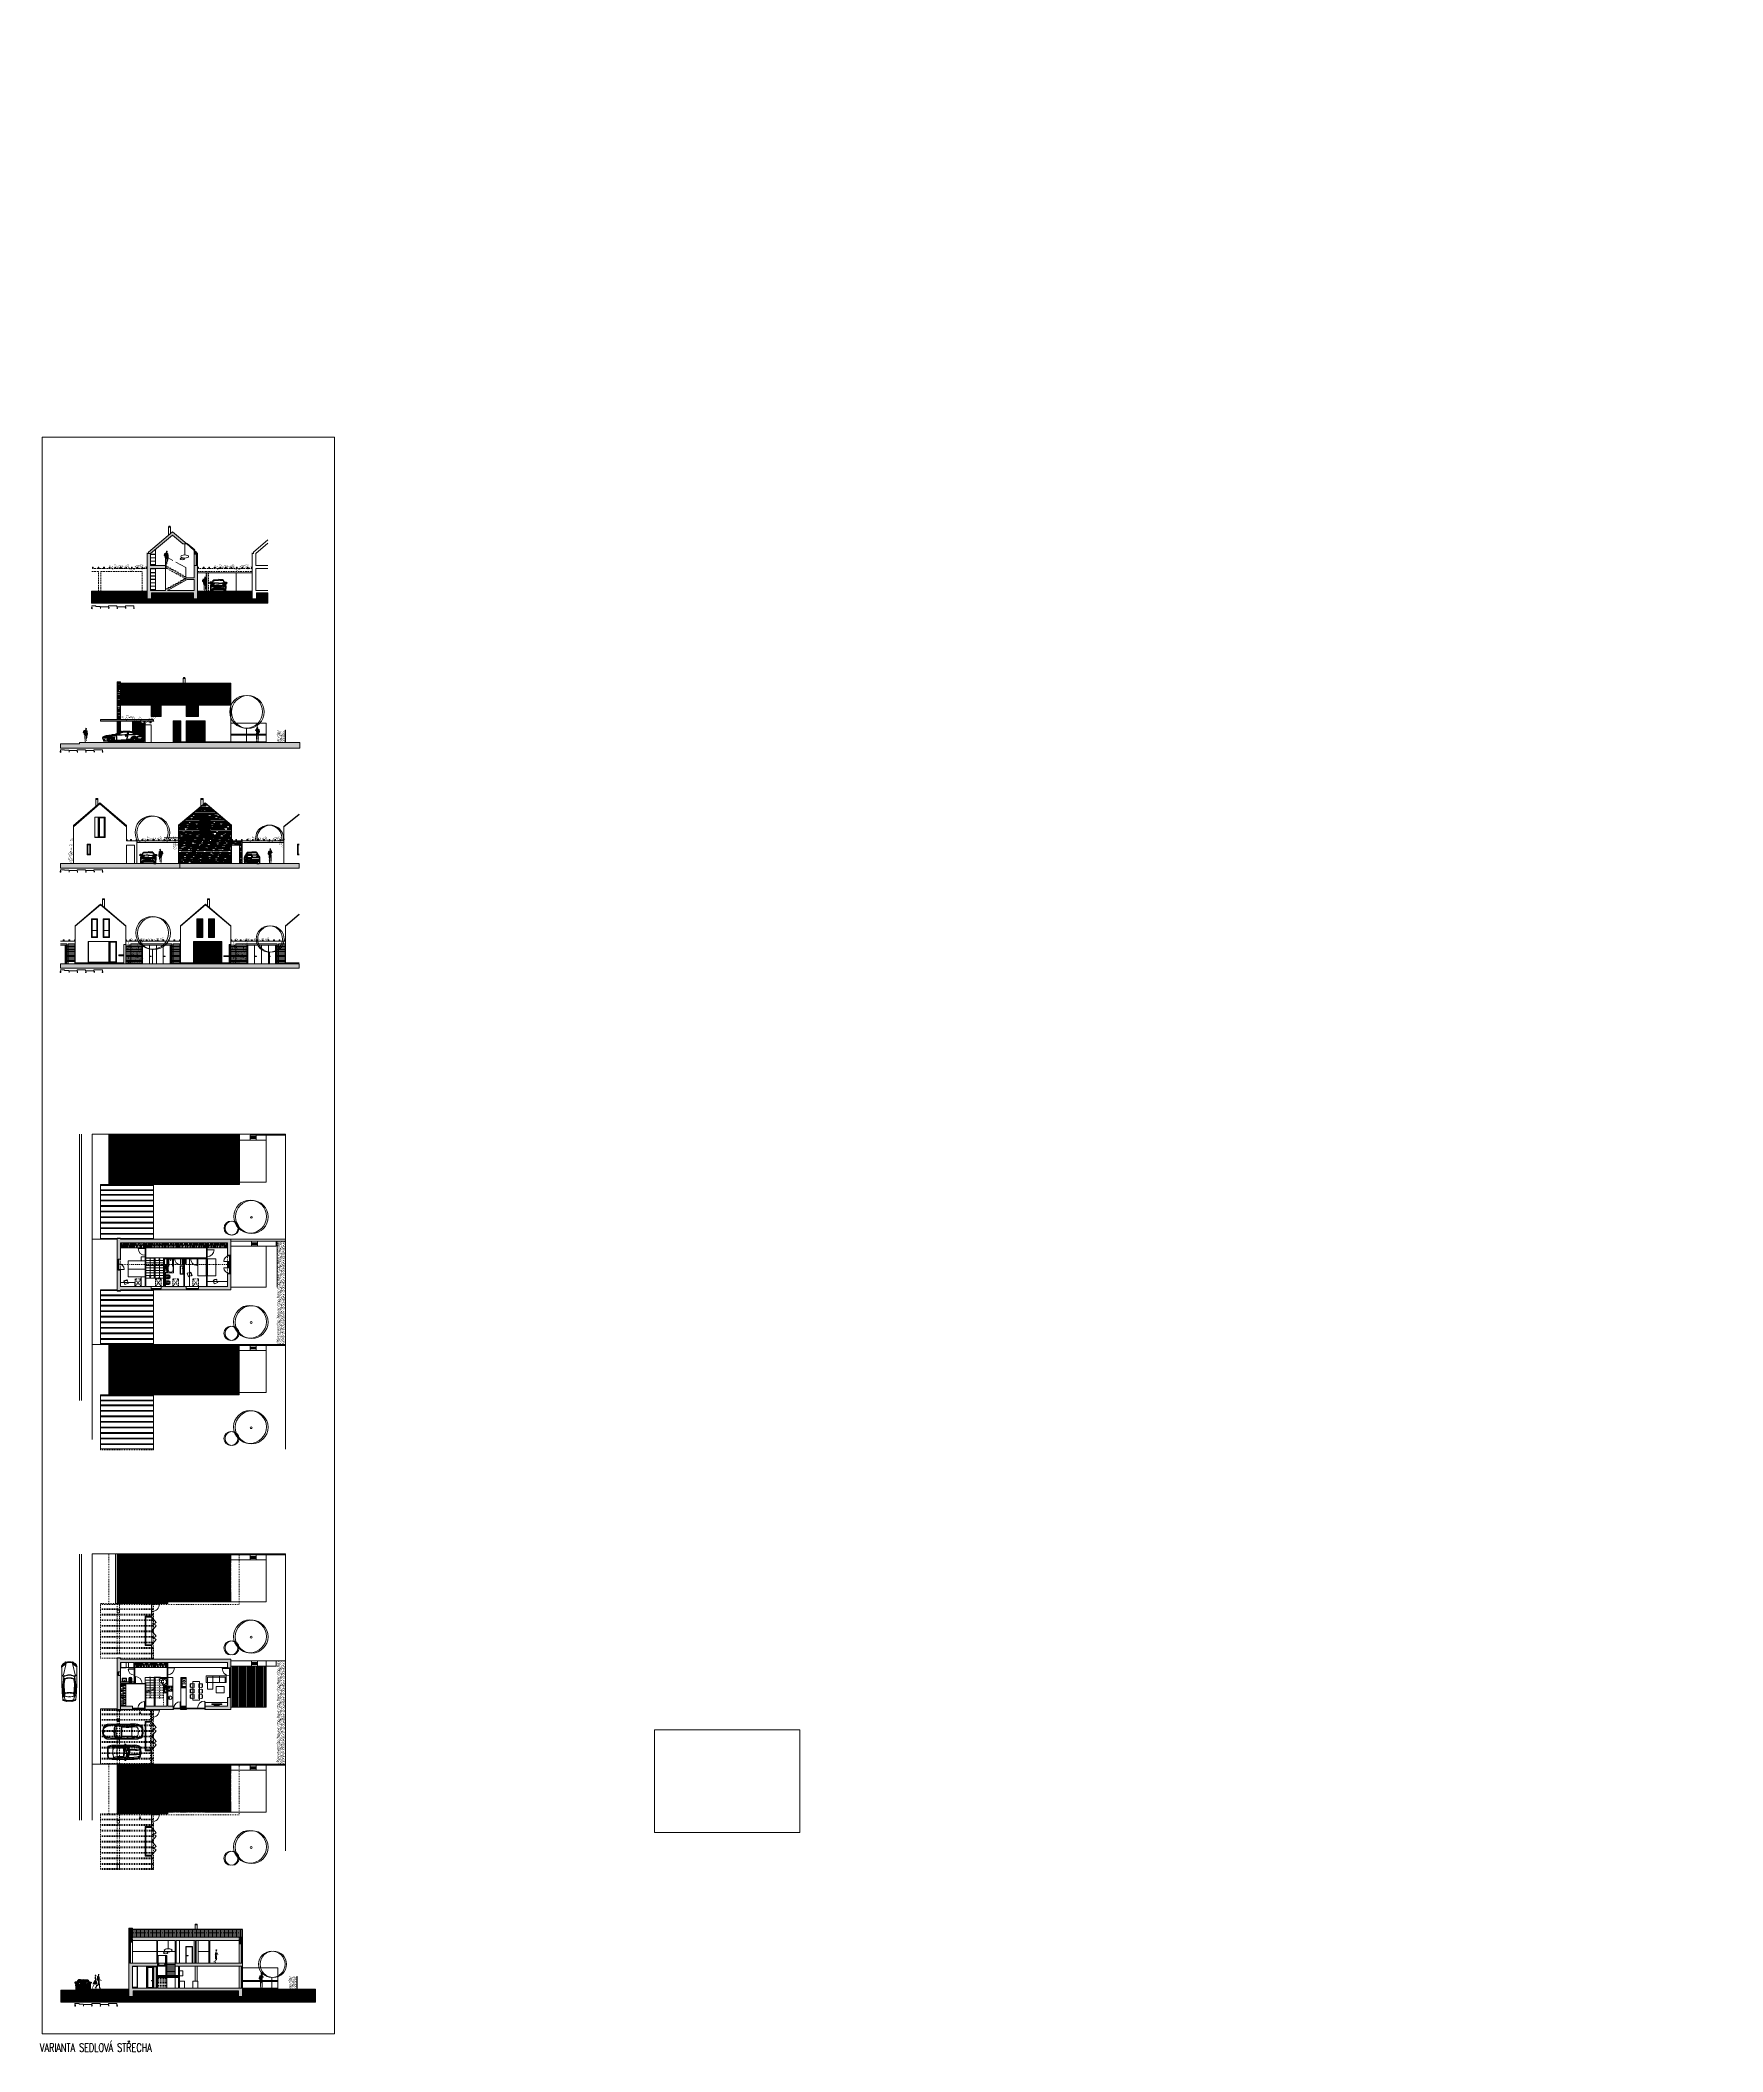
# Model space of a CAD drawing. Header units: metres. Extents: x -686 to 211, y -481 to 125.
# Drawn here: x -216.7 to -16.6, y -265.1 to -26 of the extents above; entities that cross this region are included whole.
import ezdxf

# ---------------------------------------------------------------- set-up
doc = ezdxf.new("R2010")
doc.units = ezdxf.units.M
for name, pattern in [('DASHED', [19.05, 12.7, -6.35]), ('DIVIDE', [1.25, 0.5, -0.25, 0, -0.25, 0, -0.25]), ('ČERCHOVANÁ', [25.4, 12.7, -6.35, 0, -6.35])]:
    doc.linetypes.add(name, pattern=pattern)
for name, color, linetype in [('2 lidi', 4, 'Continuous'), ('katastr', 3, 'Continuous'), ('OSA', 7, 'ČERCHOVANÁ'), ('SRAFA', 251, 'Continuous'), ('SRAFY', 3, 'Continuous'), ('stafaz', 254, 'Continuous'), ('stávající stromy', 86, 'Continuous'), ('zariz.predmety', 203, 'Continuous'), ('ZARIZOVAKY', 251, 'Continuous'), ('ZDIVO', 1, 'Continuous')]:
    doc.layers.add(name, color=color, linetype=linetype)
doc.layers.add('FLOATING-WINDOWS', color=2, linetype='Continuous', plot=False)
doc.layers.add('FLOATINGWINDOWS', color=2, linetype='Continuous', plot=False)
doc.layers.add('T_stafaz', color=253, linetype='Continuous', lineweight=9)
doc.styles.add('ROMANS', font='romans.shx', dxfattribs={"width": 0.7})
picture_1 = doc.add_image_def('image1.jpg', size_in_pixel=(3508, 2480))
pattern_1 = [(0, (81.519393, 220.94663), (0.01984375, 0.0396875), [0, -0.0396875])]
pattern_2 = [(45, (81.519393, 220.93965), (-0.0336759605, 0.0336759605), [])]
pattern_3 = [(0, (0, 137.921852), (0.01984375, 0.0396875), [0, -0.0396875])]
pattern_4 = [(0, (0, 137.921852), (0.01984375, 0.0396875), [0, -0.0396875])]
pattern_5 = [(0, (0, 0), (0.44704, 0.2032), [3.048, -0.4064, 1.016, -0.2032]), (0, (0.27026, 0.1016), (-0.2032, 0.270256), [0.6096, -0.067056, 1.2192, -0.1524]), (0, (0.1016, 0.17272), (1.05664, 0.136144), [1.6256, -0.28448, 0.8128, -0.2032])]
pattern_6 = [(90, (-31.3888, -166.1209), (-0.15875, 1e-17), [])]

# ---------------------------------------------------------------- blocks, each defined once
blk = doc.blocks.new('pan')
at = {"layer": '2 lidi'}
h = blk.add_hatch(color=254, dxfattribs=at)
h.dxf.hatch_style = 1
h.paths.add_polyline_path([(162.09, 139.29), (162.09, 139.3), (162.08, 139.32), (162.04, 139.46), (162.04, 139.47), (162.04, 139.49), (162.03, 139.5), (162.02, 139.51), (162.02, 139.57), (162.01, 139.58), (161.98, 139.61), (161.91, 139.65), (161.89, 139.66), (161.85, 139.66), (161.84, 139.67), (161.83, 139.69), (161.82, 139.71), (161.82, 139.74), (161.83, 139.75), (161.84, 139.75), (161.85, 139.77), (161.86, 139.79), (161.85, 139.81), (161.85, 139.82), (161.85, 139.88), (161.84, 139.91), (161.82, 139.92), (161.79, 139.93), (161.77, 139.94), (161.75, 139.94), (161.7, 139.94), (161.68, 139.92), (161.67, 139.89), (161.66, 139.86), (161.66, 139.83), (161.66, 139.81), (161.67, 139.8), (161.67, 139.8), (161.67, 139.8), (161.66, 139.79), (161.66, 139.76), (161.65, 139.76), (161.63, 139.75), (161.62, 139.75), (161.62, 139.74), (161.61, 139.7), (161.61, 139.7), (161.61, 139.65), (161.61, 139.64), (161.61, 139.63), (161.6, 139.63), (161.58, 139.62), (161.57, 139.62), (161.56, 139.61), (161.54, 139.56), (161.54, 139.55), (161.51, 139.5), (161.49, 139.49), (161.49, 139.47), (161.49, 139.46), (161.48, 139.45), (161.48, 139.43), (161.48, 139.41), (161.49, 139.4), (161.51, 139.39), (161.53, 139.38), (161.54, 139.38), (161.55, 139.38), (161.57, 139.38), (161.58, 139.38), (161.59, 139.38), (161.6, 139.39), (161.61, 139.39), (161.61, 139.39), (161.61, 139.36), (161.61, 139.35), (161.61, 139.33), (161.61, 139.29), (161.61, 139.25), (161.61, 139.23), (161.61, 139.21), (161.62, 139.2), (161.63, 139.19), (161.64, 139.18), (161.64, 139.17), (161.64, 139.15), (161.63, 139.14), (161.62, 139.12), (161.61, 139.11), (161.61, 139.1), (161.61, 139.08), (161.59, 139.03), (161.59, 138.99), (161.6, 138.96), (161.6, 138.93), (161.6, 138.89), (161.6, 138.85), (161.6, 138.78), (161.6, 138.72), (161.6, 138.67), (161.6, 138.64), (161.61, 138.54), (161.6, 138.53), (161.61, 138.51), (161.61, 138.51), (161.61, 138.43), (161.62, 138.39), (161.62, 138.36), (161.62, 138.34), (161.62, 138.32), (161.63, 138.29), (161.62, 138.28), (161.63, 138.25), (161.63, 138.25), (161.63, 138.24), (161.63, 138.24), (161.63, 138.23), (161.63, 138.21), (161.6, 138.17), (161.58, 138.16), (161.58, 138.15), (161.58, 138.14), (161.58, 138.13), (161.6, 138.13), (161.74, 138.13), (161.74, 138.15), (161.74, 138.16), (161.73, 138.19), (161.73, 138.2), (161.74, 138.21), (161.74, 138.25), (161.74, 138.26), (161.73, 138.29), (161.74, 138.4), (161.74, 138.46), (161.74, 138.59), (161.74, 138.67), (161.75, 138.7), (161.76, 138.78), (161.77, 138.85), (161.77, 138.86), (161.78, 138.8), (161.8, 138.68), (161.81, 138.65), (161.81, 138.61), (161.81, 138.6), (161.81, 138.58), (161.82, 138.56), (161.81, 138.55), (161.8, 138.54), (161.8, 138.52), (161.81, 138.5), (161.81, 138.46), (161.81, 138.45), (161.8, 138.38), (161.8, 138.27), (161.78, 138.25), (161.78, 138.24), (161.79, 138.23), (161.8, 138.23), (161.8, 138.19), (161.8, 138.18), (161.79, 138.16), (161.79, 138.15), (161.78, 138.15), (161.78, 138.13), (161.8, 138.13), (161.86, 138.13), (161.91, 138.13), (161.9, 138.15), (161.9, 138.16), (161.91, 138.17), (161.9, 138.18), (161.89, 138.2), (161.89, 138.22), (161.9, 138.24), (161.91, 138.25), (161.9, 138.27), (161.9, 138.29), (161.93, 138.42), (161.93, 138.48), (161.94, 138.51), (161.93, 138.54), (161.94, 138.56), (161.94, 138.57), (161.93, 138.59), (161.93, 138.6), (161.93, 138.61), (161.93, 138.63), (161.93, 138.66), (161.92, 138.7), (161.94, 138.82), (161.96, 138.91), (161.96, 139), (161.96, 139.02), (161.95, 139.03), (161.95, 139.05), (161.95, 139.06), (161.95, 139.07), (161.95, 139.09), (161.95, 139.09), (161.98, 139.13), (161.99, 139.13), (161.99, 139.15), (162.01, 139.17), (162.03, 139.18), (162.06, 139.21), (162.08, 139.25)])
h.paths.add_polyline_path([(161.68, 139.66), (161.67, 139.67), (161.67, 139.67), (161.67, 139.68), (161.68, 139.68), (161.68, 139.69), (161.68, 139.69), (161.69, 139.69), (161.7, 139.68), (161.71, 139.68), (161.7, 139.66), (161.69, 139.66)], flags=16)
h.paths.add_polyline_path([(161.68, 139.72), (161.68, 139.73), (161.68, 139.73), (161.69, 139.73), (161.69, 139.73)], flags=16)
h.paths.add_polyline_path([(161.64, 139.72), (161.64, 139.73), (161.66, 139.74), (161.65, 139.73)], flags=16)
blk = doc.blocks.new('WC 540 Starck 3')
at = {"linetype": 'ByBlock'}
for p, q in [((80.57, 94.26), (80.64, 94.26)), ((80.57, 94.17), (80.64, 94.17)), ((81.02, 94.4), (80.66, 94.4)), ((80.66, 94.35), (80.71, 94.35)), ((80.66, 94.19), (80.66, 94.24)), ((80.71, 94.08), (80.66, 94.08)), ((80.66, 94.03), (81.02, 94.03)), ((80.98, 94.03), (80.98, 94.4)), ((81.02, 94.03), (81.02, 94.4))]:
    blk.add_line(p, q, dxfattribs=at)
for centre in [(80.88, 94.35), (80.88, 94.08)]:
    blk.add_circle(centre, 0.0102, dxfattribs=at)
for centre, radius, start, end in [((80.66, 94.22), 0.183, 90, 270), ((80.66, 94.22), 0.133, 90, 270), ((80.57, 94.23), 0.035, 90, 165.9057), ((80.62, 94.22), 0.09, 165.9057, 194.0943), ((80.57, 94.2), 0.035, 194.0943, 270), ((80.64, 94.24), 0.02, 360, 90), ((80.64, 94.19), 0.02, 270, 0), ((80.71, 94.22), 0.133, 270, 90), ((80.7, 94.22), 0.133, 276.5328, 83.4672)]:
    blk.add_arc(centre, radius, start, end, dxfattribs=at)
blk = doc.blocks.new('vana170')
at = {"linetype": 'Continuous', "lineweight": 0}
for p, q in [((1.7, 0.7), (0, 0.7)), ((0, 0.7), (0, 0)), ((0, 0), (1.7, 0)), ((0.07, 0.54), (0.07, 0.16)), ((1.34, 0.64), (0.17, 0.64)), ((0.84, 0.56), (0.17, 0.56)), ((0.84, 0.14), (0.17, 0.14)), ((0.17, 0.06), (1.34, 0.06)), ((1.59, 0.31), (1.59, 0.39)), ((1.7, 0), (1.7, 0.7))]:
    blk.add_line(p, q, dxfattribs=at)
blk.add_circle((0.2, 0.35), 0.0232, dxfattribs=at)
for centre, radius, start, end in [((0.17, 0.54), 0.1, 90, 180), ((0.17, 0.46), 0.1, 90, 180), ((0.17, 0.24), 0.1, 180, 270), ((0.17, 0.16), 0.1, 180, 270), ((0.84, 0.66), 0.1, 270, 347.2636), ((0.84, 0.04), 0.1, 12.7364, 90), ((1.34, 0.39), 0.25, 0, 90), ((1.34, 0.31), 0.25, 270, 0)]:
    blk.add_arc(centre, radius, start, end, dxfattribs=at)
blk = doc.blocks.new('zidle450-p')
at = {"lineweight": 0}
for p, q in [((0.1, 0.23), (0.09, 0.23)), ((0.1, -0.23), (0.09, -0.23))]:
    blk.add_line(p, q, dxfattribs=at)
for points in [[(0.06, 0.2), (0, 0.2), (0, -0.2), (0.06, -0.2)], [(0.09, -0.2), (0.45, -0.23), (0.45, 0.23), (0.09, 0.2)]]:
    blk.add_lwpolyline(points, dxfattribs=at)
for centre, radius, start, end in [((0.45, 0), 0.436, 147.9324, 212.0676), ((0.45, 0), 0.416, 147.9482, 212.0518), ((0.08, 0.23), 0.005, 57.2679, 147.9324), ((0.09, 0.22), 0.005, 327.9482, 57.2679), ((0.08, -0.23), 0.005, 212.0676, 302.7321), ((0.09, -0.22), 0.005, 302.7321, 32.0518)]:
    blk.add_arc(centre, radius, start, end, dxfattribs=at)
blk = doc.blocks.new('sofa-3mist')
at = {"lineweight": 0}
for p, q in [((0, 0.8), (0, 0)), ((2.4, 0.8), (0, 0.8)), ((0, 0), (0.8, 0)), ((0.15, 0), (0.15, 0.65)), ((2.25, 0.65), (0.15, 0.65)), ((0.8, 0.8), (0.8, 0)), ((0.8, 0), (0.8, 0.8)), ((0.8, 0), (1.6, 0)), ((1.6, 0), (1.6, 0.8)), ((1.6, 0), (2.4, 0)), ((2.25, 0), (2.25, 0.65)), ((2.4, 0), (2.4, 0.8))]:
    blk.add_line(p, q, dxfattribs=at)
blk = doc.blocks.new('drez')
at = {"lineweight": 0}
for centre, radius in [((0, -0.28), 0.22), ((0, -0.28), 0.2), ((0, -0.14), 0.04), ((0, -0.14), 0.03)]:
    blk.add_circle(centre, radius, dxfattribs=at)
blk = doc.blocks.new('SYM_AUTO_MERCEDES_MBSLK-H')
at = {"linetype": 'Continuous'}
for points in [[(52, 84), (37, 80), (21, 72), (17, 69), (13, 62), (8, 42), (6, 27), (5, 25), (4, 23), (2, -1)], [(29, 74), (22, 70), (19, 66), (16, 61), (11, 40), (6, 13), (5, 4), (5, 3), (5, 3)], [(14, -7), (15, -1), (13, 6), (10, 9), (6, 6), (5, -1), (6, -9), (10, -12), (12, -10)], [(16, 37), (14, 37), (11, 34), (8, 24), (6, 4)], [(7, 7), (7, 8), (7, 9), (6, 8)], [(10, -10), (13, -8), (14, -1), (13, 5), (10, 8), (7, 5), (6, -1), (7, -8), (10, -10)], [(10, -10), (13, -8), (14, -1), (13, 5), (10, 8), (7, 5), (6, -1), (7, -8), (10, -10)], [(6, 3), (12, 7)], [(6, 2), (12, 6)], [(7, 6), (6, 4)], [(13, 0), (10, 0), (7, 6), (10, 0), (6, -7), (10, -1), (13, 0)], [(6, 1), (13, 5)], [(13, 4), (6, 0)], [(13, 3), (6, -2)], [(6, 3), (14, -2)], [(13, 2), (6, -3)], [(6, 2), (13, -3)], [(13, 1), (6, -3)], [(6, 1), (13, -3)], [(6, 1), (6, -1), (6, -7)], [(8, 13), (8, 14), (8, 15), (7, 14)], [(7, 11), (8, 12), (8, 13), (7, 12)], [(7, 9), (7, 10), (7, 11), (7, 10)], [(7, 6), (11, 8)], [(7, -8), (10, -10), (13, -7), (14, -1), (13, 6), (10, 8), (8, 7)], [(7, 4), (11, 7)], [(13, 2), (7, 6)], [(14, 1), (7, 5)], [(7, 4), (14, 0)], [(8, 19), (9, 20), (9, 21), (8, 20)], [(8, 17), (9, 18), (8, 19), (8, 18)], [(8, 15), (8, 16), (8, 17), (8, 16)], [(8, 11), (9, 12), (9, 13), (8, 12)], [(8, 9), (9, 10), (8, 11), (8, 10)], [(13, 4), (8, 7)], [(13, 3), (8, 7)], [(9, 28), (12, 37), (14, 38), (15, 39), (16, 39)], [(9, 24), (10, 25), (10, 26), (9, 25)], [(9, 22), (9, 22), (9, 23), (9, 23)], [(10, 20), (10, 21), (10, 22), (9, 21)], [(9, 18), (10, 19), (10, 20), (9, 19)], [(9, 16), (9, 17), (9, 18), (9, 17)], [(10, 15), (10, 16), (10, 17), (9, 16)], [(9, 14), (9, 15), (9, 16), (9, 15)], [(9, 13), (10, 14), (10, 14), (9, 14)], [(9, 10), (9, 11), (9, 12), (9, 11)], [(12, 6), (9, 8)], [(10, 28), (11, 29), (10, 30), (10, 29)], [(10, 26), (10, 27), (10, 28), (10, 27)], [(10, 25), (11, 25), (11, 26), (10, 25)], [(10, 22), (10, 23), (10, 24), (10, 23)], [(11, 21), (11, 22), (11, 23), (10, 22)], [(10, 19), (11, 20), (11, 21), (10, 20)], [(10, 17), (10, 18), (10, 19), (10, 18)], [(11, 16), (11, 16), (11, 17), (10, 16)], [(10, 13), (11, 14), (11, 15), (10, 14)], [(10, 11), (10, 12), (10, 13), (10, 12)], [(10, 9), (10, 10), (10, 11), (10, 10)], [(11, 32), (12, 33), (11, 34), (11, 33)], [(11, 30), (11, 31), (11, 32), (11, 31)], [(11, 29), (12, 30), (12, 30), (11, 30)], [(11, 27), (11, 27), (11, 28), (11, 28)], [(11, 25), (12, 26), (12, 27), (11, 26)], [(11, 23), (11, 24), (11, 25), (11, 24)], [(12, 22), (12, 23), (12, 24), (11, 23)], [(11, 20), (12, 20), (12, 22), (11, 21)], [(11, 18), (11, 18), (11, 19), (11, 19)], [(12, 16), (12, 17), (12, 18), (11, 17)], [(11, 14), (12, 15), (12, 16), (11, 15)], [(11, 12), (12, 13), (11, 13), (11, 13)], [(11, 10), (11, 10), (11, 11), (11, 10)], [(12, 33), (13, 34), (13, 35), (12, 34)], [(12, 31), (12, 32), (12, 33), (12, 32)], [(12, 30), (13, 30), (13, 31), (12, 30)], [(12, 27), (12, 28), (12, 29), (12, 28)], [(12, 26), (13, 27), (13, 28), (12, 27)], [(12, 24), (12, 25), (12, 26), (12, 25)], [(13, 23), (13, 24), (13, 24), (12, 24)], [(12, 20), (13, 22), (13, 22), (12, 22)], [(12, 18), (12, 19), (12, 20), (12, 19)], [(12, 16), (13, 17), (13, 18), (12, 17)], [(12, 13), (13, 14), (13, 15), (12, 14)], [(12, 11), (13, 12), (12, 13), (12, 12)], [(12, 9), (12, 10), (12, 11), (12, 10)], [(13, 34), (14, 34), (14, 35), (13, 34)], [(13, 32), (13, 32), (13, 33), (13, 32)], [(13, 30), (14, 31), (14, 32), (13, 31)], [(13, 28), (13, 29), (13, 30), (13, 29)], [(13, 27), (14, 28), (14, 29), (13, 28)], [(13, 25), (13, 26), (13, 26), (13, 26)], [(13, 22), (14, 23), (14, 24), (13, 23)], [(13, 20), (14, 21), (13, 22), (13, 21)], [(13, 18), (13, 19), (13, 20), (13, 19)], [(14, 15), (14, 15), (14, 16), (13, 15)], [(13, 12), (14, 13), (14, 14), (13, 13)], [(13, 10), (14, 11), (13, 12), (13, 11)], [(13, 8), (13, 9), (13, 10), (13, 9)], [(28, 72), (22, 68), (18, 61), (14, 47), (14, 45), (14, 43), (15, 43)], [(14, 34), (15, 35), (15, 36), (14, 35)], [(14, 32), (14, 33), (14, 34), (14, 33)], [(14, 31), (15, 32), (15, 33), (14, 32)], [(14, 29), (14, 30), (14, 31), (14, 30)], [(14, 27), (15, 27), (15, 28), (14, 27)], [(14, 24), (14, 25), (14, 26), (14, 25)], [(14, 21), (15, 22), (15, 23), (14, 22)], [(14, 19), (15, 20), (14, 20), (14, 20)], [(14, 17), (14, 17), (14, 18), (14, 18)], [(14, 13), (15, 14), (15, 15), (14, 14)], [(14, 11), (15, 12), (14, 13), (14, 12)], [(14, 9), (14, 10), (14, 11), (14, 10)], [(14, 7), (14, 7), (14, 8), (14, 8)], [(16, 44), (15, 44), (15, 47), (19, 61), (20, 64)], [(27, 49), (15, 47)], [(26, 49), (15, 46)], [(26, 48), (15, 46)], [(24, 47), (15, 45)], [(21, 46), (15, 44)], [(16, 43), (15, 40), (15, 38), (16, 37), (18, 37), (18, 36), (16, 22), (15, -1)], [(15, 35), (16, 36), (16, 37), (15, 36)], [(15, 33), (15, 34), (15, 35), (15, 34)], [(15, 31), (16, 31), (16, 32), (15, 32)], [(15, 29), (15, 29), (15, 30), (15, 29)], [(16, 27), (16, 28), (16, 29), (15, 28)], [(15, 25), (16, 26), (15, 27), (15, 26)], [(15, 23), (15, 24), (15, 25), (15, 24)], [(16, 22), (16, 23), (16, 23), (15, 23)], [(15, 20), (16, 20), (16, 21), (15, 20)], [(15, 17), (15, 18), (15, 19), (15, 18)], [(15, 15), (15, 16), (15, 17), (15, 16)], [(16, 43), (29, 50), (35, 57), (41, 67), (41, 68)], [(16, 45), (20, 61), (21, 63), (25, 68)], [(16, 43), (28, 50), (37, 60), (41, 68)], [(16, 43), (28, 50), (35, 57), (40, 66), (41, 67)], [(31, 52), (16, 49)], [(30, 52), (16, 49)], [(30, 51), (16, 48)], [(29, 51), (16, 48)], [(28, 50), (16, 48)], [(27, 50), (16, 47)], [(21, 46), (16, 43)], [(16, 44), (21, 46)], [(21, 46), (16, 45)], [(16, 39), (18, 39), (18, 37)], [(16, 35), (17, 35), (17, 37), (16, 36)], [(16, 33), (16, 33), (16, 34), (16, 34)], [(16, 31), (17, 32), (17, 33), (16, 32)], [(16, 29), (16, 30), (16, 31), (16, 30)], [(16, 26), (17, 27), (17, 28), (16, 27)], [(16, 24), (16, 25), (16, 26), (16, 25)], [(17, 44), (20, 60), (17, 44), (21, 60), (19, 47), (19, 44), (19, 45), (17, 44)], [(17, 44), (20, 60), (17, 44), (21, 60), (19, 47), (19, 44), (19, 45)], [(34, 56), (27, 55), (17, 53)], [(34, 56), (27, 55), (17, 53)], [(33, 55), (27, 54), (17, 52)], [(33, 55), (26, 54), (17, 52)], [(33, 54), (26, 54), (17, 51)], [(32, 54), (25, 53), (17, 51)], [(32, 53), (17, 50)], [(31, 53), (17, 50)], [(17, 33), (17, 34), (17, 35), (17, 34)], [(17, 28), (17, 29), (17, 30), (17, 29)], [(37, 60), (30, 59), (18, 57)], [(37, 60), (29, 59), (18, 57)], [(36, 59), (29, 58), (18, 56)], [(36, 59), (29, 58), (18, 56)], [(36, 58), (29, 58), (18, 55)], [(35, 58), (28, 57), (18, 55)], [(35, 57), (28, 57), (18, 54)], [(35, 57), (27, 56), (18, 54)], [(20, -3), (21, -1), (20, 2), (18, -1), (20, -3)], [(39, 63), (32, 62), (19, 60)], [(38, 62), (31, 61), (19, 59)], [(39, 62), (32, 62), (19, 59)], [(37, 61), (30, 60), (19, 58)], [(38, 61), (31, 61), (19, 59)], [(37, 61), (30, 60), (19, 58)], [(40, 66), (34, 66), (20, 63)], [(40, 66), (34, 66), (20, 63)], [(40, 65), (34, 65), (20, 63)], [(40, 65), (34, 65), (20, 62)], [(39, 64), (33, 64), (20, 62)], [(39, 64), (33, 64), (20, 61)], [(39, 63), (33, 63), (20, 61)], [(39, 63), (32, 63), (20, 60)], [(20, 46), (22, 54)], [(40, 70), (33, 70), (21, 66)], [(41, 68), (35, 68), (21, 65)], [(40, 67), (34, 67), (21, 65)], [(40, 67), (34, 67), (21, 64)], [(24, 48), (23, 47), (21, 47), (24, 57), (24, 53), (25, 50), (24, 47), (24, 48)], [(24, 48), (23, 47), (21, 47), (24, 57), (24, 53), (25, 50), (24, 47)], [(21, 46), (24, 48)], [(21, 46), (24, 47)], [(41, 69), (35, 69), (22, 67)], [(41, 68), (35, 68), (22, 66)], [(22, 47), (23, 52), (26, 60), (33, 64), (38, 65), (39, 65), (32, 55), (22, 47)], [(24, 68), (26, 70), (33, 73), (39, 73), (41, 72), (41, 71), (41, 69), (41, 71), (39, 72), (37, 72), (32, 72), (24, 68)], [(41, 70), (36, 70), (24, 68)], [(26, 58), (24, 58)], [(25, 57), (24, 57)], [(25, 56), (24, 56)], [(24, 48), (26, 49)], [(24, 47), (26, 48)], [(40, 71), (35, 71), (25, 69)], [(26, 59), (25, 59)], [(25, 25), (35, 28), (55, 31), (87, 32), (132, 31)], [(41, 72), (37, 72), (26, 71)], [(41, 71), (36, 71), (26, 69)], [(41, 71), (36, 71), (26, 70)], [(41, 71), (37, 71), (26, 70)], [(27, 60), (26, 60)], [(26, 49), (27, 50)], [(26, 48), (27, 49)], [(26, 23), (43, 20), (67, 20), (132, 25)], [(27, 73), (34, 77), (51, 84), (51, 84)], [(39, 69), (37, 65), (34, 59), (27, 51)], [(27, 50), (29, 51)], [(27, 49), (28, 50)], [(42, 69), (42, 69), (42, 71), (41, 73), (35, 74), (28, 72)], [(28, 72), (35, 74), (41, 73), (42, 71), (42, 69), (42, 68)], [(41, 72), (28, 71)], [(28, 48), (35, 50), (53, 54), (88, 58), (145, 62)], [(28, 50), (30, 51)], [(29, 51), (30, 52)], [(41, 73), (30, 72)], [(30, 52), (31, 53)], [(30, 51), (31, 52)], [(31, 53), (32, 54)], [(31, 52), (32, 53)], [(33, 55), (32, 54)], [(33, 54), (32, 53)], [(33, 70), (35, 69), (37, 69), (40, 69), (40, 71), (39, 71), (36, 72), (33, 71), (33, 70)], [(33, 55), (34, 56)], [(33, 55), (34, 56)], [(33, 54), (33, 55)], [(35, 57), (34, 56)], [(34, 56), (35, 57)], [(36, 59), (35, 58)], [(36, 58), (35, 57)], [(35, 58), (35, 57)], [(36, 59), (37, 60)], [(36, 59), (37, 60)], [(36, 58), (36, 59)], [(37, 61), (38, 62)], [(37, 60), (37, 61)], [(37, 61), (38, 61)], [(37, 60), (37, 61)], [(38, 62), (39, 63)], [(38, 62), (39, 62)], [(38, 61), (39, 62)], [(39, 63), (41, 67), (42, 68)], [(39, 63), (41, 68), (42, 68)], [(39, 66), (39, 66)], [(39, 62), (39, 63)], [(39, 62), (39, 62)], [(42, 68), (43, 68), (94, 70), (151, 71), (155, 70), (155, 69), (149, 59), (142, 44), (137, 24), (134, 0)], [(42, 69), (154, 71)], [(51, 84), (52, 84), (82, 86), (113, 85)], [(57, 73), (108, 73)], [(113, 85), (129, 84), (177, 85)], [(138, 81), (135, 80), (134, 79)], [(134, 79), (135, 78), (139, 78)], [(135, 79), (141, 80), (143, 80)], [(139, 81), (143, 80), (143, 79)], [(143, 79), (142, 78), (139, 78)], [(144, 0), (146, -23), (150, -41), (156, -56), (161, -66), (163, -68), (160, -69), (158, -67), (155, -63), (150, -51), (143, -31), (140, -1), (141, 13), (143, 25), (149, 46), (155, 60), (158, 65), (160, 66), (162, 67), (163, 67), (162, 65), (156, 55), (150, 41), (146, 22), (144, 0)], [(157, 64), (152, 54), (146, 40), (142, 22), (140, -1)], [(161, 54), (154, 37), (150, 12)], [(150, 12), (150, 11), (151, 10)], [(170, 63), (166, 56), (159, 43), (155, 24), (152, 0)], [(154, 71), (156, 71), (157, 71)], [(169, 75), (161, 79), (155, 83), (155, 84)], [(157, 71), (157, 71), (163, 74), (169, 75)], [(157, 64), (160, 67), (165, 66), (192, 58), (208, 53), (209, 53), (163, 67)], [(159, 29), (165, 49)], [(159, 29), (159, 27), (161, 26), (169, 26), (171, 26), (172, 28)], [(161, 54), (162, 55), (163, 55)], [(165, 49), (167, 51), (169, 52), (175, 52), (176, 51), (176, 49)], [(169, 75), (194, 65), (217, 57), (231, 56), (264, 56), (279, 58), (309, 69)], [(175, 17), (172, 14), (170, 12), (169, 10), (169, 0)], [(173, 14), (171, 12), (169, 9), (169, 7)], [(170, 75), (172, 75), (176, 77)], [(170, 75), (193, 65), (216, 57)], [(176, 49), (172, 29)], [(184, 58), (181, 54), (178, 45), (175, 28), (174, 0)], [(175, 19), (175, 15), (179, 14), (189, 14), (197, 12)], [(175, 17), (175, 13), (179, 12), (189, 12), (197, 10)], [(188, 76), (189, 77), (196, 95), (195, 97), (193, 97), (188, 97), (184, 92), (177, 80), (177, 78), (178, 77), (181, 76), (188, 76), (188, 70), (192, 65)], [(181, 9), (180, 9), (179, 7)], [(194, 97), (193, 97), (186, 77), (186, 76)], [(187, 74), (199, 74), (276, 70), (279, 70)], [(282, 71), (195, 75), (188, 76)], [(191, 65), (196, 67), (203, 69), (277, 65)], [(194, 85), (280, 84), (297, 85), (344, 84)], [(282, 71), (195, 75)], [(206, 53), (202, 37), (199, 21), (198, 3), (199, -20), (202, -38), (206, -54)], [(199, 75), (199, 75)], [(208, 52), (204, 37), (201, 22), (199, 4), (201, -19), (204, -38), (208, -54)], [(208, 51), (204, 36), (201, 21), (199, 3), (200, -20), (203, -39), (208, -55)], [(200, -2), (201, 17), (203, 33), (208, 53)], [(211, 52), (206, 33), (203, 18), (202, -1)], [(204, 68), (210, 64), (217, 62), (249, 61), (253, 62), (255, 66)], [(207, 53), (209, 53), (218, 51), (247, 49), (275, 49), (283, 50), (327, 58)], [(207, -1), (209, 18), (211, 33), (216, 52), (217, 57)], [(225, 66), (224, 64), (220, 64), (215, 64), (210, 66), (208, 68)], [(217, 57), (231, 56), (264, 55), (279, 58), (307, 68)], [(273, 57), (269, 58), (266, 58), (262, 57), (258, 57), (251, 56), (249, 55)], [(268, 82), (264, 81), (260, 81), (260, 81), (259, 81), (259, 80)], [(276, 80), (282, 80), (283, 80), (283, 80), (283, 81), (271, 82), (260, 82), (259, 81), (259, 80), (259, 80), (264, 80), (265, 80), (275, 80), (276, 80)], [(259, 80), (260, 80), (260, 80), (264, 80), (268, 79), (273, 79), (276, 80), (282, 80), (283, 80)], [(260, 80), (270, 81), (282, 80), (260, 80)], [(260, 80), (270, 81), (282, 80)], [(262, 57), (260, 55)], [(268, 55), (266, 57)], [(283, 80), (282, 81), (276, 81), (273, 82), (268, 82)], [(271, 79), (271, 80), (272, 79)], [(275, 57), (280, 71)], [(275, 57), (279, 71)], [(275, 57), (279, 71)], [(275, 57), (278, 69)], [(276, 58), (280, 71)], [(277, 58), (282, 71), (282, 72), (287, 77), (287, 80), (285, 82), (280, 84)], [(277, 57), (282, 71), (282, 72), (287, 76), (287, 80), (285, 82), (280, 84)], [(277, 71), (277, 71), (277, 71)], [(277, 58), (279, 64), (281, 71)], [(277, 58), (281, 55), (283, 50), (286, 34), (288, -4)], [(278, 81), (278, 82), (278, 81)], [(278, 81), (278, 82)], [(278, 58), (281, 69)], [(278, 59), (301, 67)], [(278, -59), (281, -56), (283, -51), (286, -35), (288, 2)], [(280, 82), (281, 81), (280, 81), (279, 81), (280, 82)], [(280, 57), (282, 55), (283, 51)], [(281, 70), (293, 69), (305, 67)], [(282, 71), (308, 68)], [(282, 71), (308, 68)], [(290, -3), (289, 24), (287, 40), (285, 48), (326, 56)], [(285, -50), (326, -57), (329, -53), (331, -46), (334, -34), (335, -22), (335, 4), (333, 32)], [(298, 78), (298, 79), (299, 80), (300, 80)], [(318, 77), (317, 76), (314, 76), (301, 76), (299, 77), (298, 78)], [(299, 73), (350, 73)], [(300, 80), (314, 80), (317, 80), (318, 79), (318, 77)], [(310, 69), (310, 69), (308, 68)], [(311, 70), (310, 69)], [(311, 70), (318, 73), (323, 73), (347, 71), (383, 66)], [(312, 68), (312, 69), (318, 72), (324, 73), (347, 70), (383, 65)], [(312, 68), (318, 66), (324, 63), (329, 56), (334, 43), (336, 27), (338, -1)], [(326, 56), (329, 51), (331, 44), (333, 32)], [(344, 84), (353, 81), (367, 78)], [(359, 80), (381, 75), (390, 69), (393, 63), (395, 45), (397, 14)], [(367, 79), (378, 76), (391, 71), (395, 67), (397, 63), (399, 41), (402, 2)], [(367, 78), (375, 75), (388, 63), (392, 56), (394, 46), (397, 22), (397, -1)], [(367, -80), (378, -77), (391, -72), (395, -68), (397, -64), (400, -38), (402, 2)], [(384, 66), (384, 66), (381, 71)], [(383, 66), (384, 66)], [(383, 65), (389, 62)], [(388, 62), (392, 32), (393, -1)], [(51, -85), (37, -81), (21, -74), (17, -70), (13, -63), (8, -43), (6, -29), (5, -26), (4, -24), (2, -1)], [(29, -76), (22, -71), (19, -68), (16, -62), (11, -42), (6, -15), (5, -6), (5, -5), (5, -4)], [(13, 0), (6, -4)], [(6, 0), (13, -4)], [(14, -1), (6, -5)], [(6, -1), (13, -5)], [(14, -2), (6, -6)], [(6, -2), (13, -6)], [(6, -3), (13, -7)], [(6, -4), (12, -8)], [(6, -5), (12, -9)], [(16, -39), (14, -38), (11, -35), (8, -26), (6, -8)], [(14, -3), (7, -7)], [(13, -4), (7, -8)], [(7, -7), (11, -9)], [(7, -8), (10, -10)], [(7, -11), (8, -11), (7, -12), (7, -11)], [(7, -13), (8, -13), (8, -14), (7, -14)], [(13, -5), (8, -9)], [(13, -7), (8, -9)], [(8, -13), (9, -14), (9, -15), (8, -14)], [(8, -15), (8, -16), (8, -16), (8, -16)], [(8, -17), (8, -18), (8, -19), (8, -18)], [(8, -19), (9, -20), (9, -21), (8, -20)], [(9, -21), (9, -22), (9, -23), (8, -22)], [(12, -8), (9, -10)], [(9, -12), (10, -12), (9, -13), (9, -13)], [(9, -14), (10, -15), (10, -16), (9, -15)], [(9, -16), (9, -16), (9, -17), (9, -16)], [(9, -18), (10, -18), (9, -19), (9, -19)], [(9, -20), (10, -21), (10, -21), (9, -21)], [(9, -23), (9, -24), (9, -25), (9, -24)], [(9, -25), (10, -26), (10, -27), (9, -26)], [(9, -30), (12, -38), (14, -39), (15, -40), (16, -40)], [(10, -13), (11, -14), (10, -15), (10, -14)], [(10, -15), (11, -16), (11, -17), (10, -16)], [(10, -16), (10, -17), (10, -18), (10, -17)], [(10, -18), (10, -19), (10, -20), (10, -19)], [(10, -20), (11, -21), (11, -22), (10, -21)], [(10, -22), (10, -23), (10, -23), (10, -23)], [(10, -24), (11, -25), (10, -25), (10, -25)], [(11, -26), (11, -27), (11, -28), (10, -27)], [(10, -27), (10, -28), (10, -29), (10, -28)], [(10, -30), (11, -30), (11, -31), (10, -30)], [(11, -12), (11, -12), (11, -13), (11, -12)], [(11, -13), (12, -14), (12, -15), (11, -14)], [(11, -16), (12, -17), (12, -17), (11, -17)], [(11, -17), (11, -18), (11, -19), (11, -18)], [(11, -19), (11, -20), (11, -21), (11, -20)], [(11, -21), (12, -22), (12, -23), (11, -22)], [(11, -22), (11, -23), (11, -24), (11, -23)], [(11, -25), (12, -25), (11, -26), (11, -25)], [(12, -27), (12, -28), (12, -29), (11, -28)], [(11, -28), (11, -29), (11, -30), (11, -29)], [(11, -30), (12, -31), (12, -32), (11, -31)], [(11, -32), (11, -32), (11, -33), (11, -32)], [(11, -34), (12, -34), (12, -35), (11, -35)], [(12, -10), (12, -11), (12, -12), (12, -11)], [(12, -13), (13, -14), (12, -15), (12, -14)], [(12, -15), (13, -16), (13, -17), (12, -16)], [(13, -17), (13, -18), (13, -19), (12, -18)], [(12, -18), (12, -19), (12, -20), (12, -19)], [(12, -20), (13, -21), (12, -22), (12, -21)], [(12, -22), (13, -23), (13, -24), (12, -23)], [(12, -23), (12, -24), (12, -25), (12, -24)], [(12, -25), (13, -26), (12, -27), (12, -26)], [(13, -28), (13, -28), (13, -29), (12, -29)], [(12, -29), (12, -30), (12, -31), (12, -30)], [(12, -31), (13, -32), (13, -33), (12, -32)], [(12, -32), (12, -33), (12, -34), (12, -33)], [(12, -34), (13, -35), (13, -36), (12, -35)], [(13, -9), (13, -10), (13, -11), (13, -10)], [(13, -12), (14, -13), (14, -13), (13, -13)], [(13, -14), (14, -15), (14, -16), (13, -15)], [(13, -20), (13, -20), (13, -21), (13, -20)], [(13, -22), (14, -22), (14, -23), (13, -23)], [(13, -24), (13, -25), (13, -26), (13, -25)], [(14, -24), (14, -24), (14, -25), (13, -25)], [(13, -26), (14, -27), (13, -28), (13, -27)], [(14, -28), (14, -29), (14, -30), (13, -29)], [(13, -30), (13, -30), (13, -31), (13, -31)], [(13, -32), (14, -33), (14, -33), (13, -33)], [(13, -33), (13, -34), (13, -35), (13, -34)], [(14, -35), (14, -36), (14, -37), (13, -36)], [(14, -8), (14, -9), (14, -10), (14, -9)], [(14, -10), (15, -11), (14, -12), (14, -11)], [(14, -13), (15, -13), (15, -14), (14, -14)], [(14, -15), (15, -16), (15, -16), (14, -16)], [(14, -16), (14, -17), (14, -18), (14, -17)], [(14, -18), (14, -19), (14, -20), (14, -19)], [(14, -20), (15, -21), (15, -22), (14, -21)], [(15, -22), (15, -23), (15, -24), (14, -23)], [(14, -26), (14, -27), (14, -28), (14, -27)], [(14, -28), (15, -29), (15, -30), (14, -29)], [(14, -31), (14, -31), (14, -32), (14, -31)], [(14, -33), (15, -33), (15, -34), (14, -34)], [(14, -34), (14, -35), (14, -35), (14, -35)], [(15, -36), (15, -37), (15, -38), (14, -37)], [(28, -73), (22, -69), (18, -63), (14, -49), (14, -46), (15, -45), (16, -45), (16, -44)], [(16, -44), (15, -41), (15, -40), (16, -39), (18, -39), (18, -38), (16, -23), (15, -1)], [(15, -17), (15, -18), (15, -19), (15, -18)], [(15, -19), (16, -20), (15, -21), (15, -20)], [(15, -21), (16, -22), (16, -23), (15, -22)], [(15, -24), (15, -25), (15, -26), (15, -25)], [(15, -27), (16, -27), (16, -28), (15, -28)], [(15, -30), (15, -31), (15, -32), (15, -31)], [(15, -32), (16, -33), (16, -34), (15, -33)], [(15, -35), (16, -35), (15, -36), (15, -36)], [(16, -37), (16, -37), (16, -38), (15, -38)], [(24, -48), (15, -46)], [(21, -47), (15, -46)], [(16, -46), (15, -46), (15, -48), (19, -63), (20, -66)], [(25, -50), (15, -47)], [(27, -51), (15, -48)], [(26, -50), (15, -48)], [(16, -23), (16, -24), (16, -25), (16, -24)], [(16, -25), (17, -26), (16, -27), (16, -26)], [(17, -28), (17, -28), (17, -29), (16, -28)], [(16, -29), (16, -30), (16, -30), (16, -30)], [(16, -31), (17, -32), (16, -33), (16, -32)], [(17, -33), (17, -34), (17, -35), (16, -34)], [(16, -34), (16, -35), (16, -36), (16, -35)], [(16, -36), (17, -37), (17, -38), (16, -37)], [(16, -40), (18, -40), (18, -38)], [(21, -47), (16, -45)], [(16, -45), (21, -48)], [(16, -45), (28, -51), (37, -61), (41, -69)], [(21, -48), (16, -46)], [(16, -46), (20, -61), (17, -46), (21, -62), (18, -49), (19, -46), (19, -46), (16, -46)], [(16, -46), (20, -61), (17, -46), (21, -62), (18, -49), (19, -46), (19, -46)], [(16, -47), (20, -63), (21, -65), (25, -69)], [(28, -52), (16, -49)], [(27, -51), (16, -49)], [(30, -53), (16, -50)], [(29, -52), (16, -50)], [(31, -54), (16, -51)], [(30, -53), (16, -51)], [(32, -55), (16, -52)], [(31, -54), (16, -52)], [(17, -30), (17, -30), (17, -31), (17, -30)], [(17, -35), (18, -36), (17, -37), (17, -36)], [(32, -55), (25, -55), (17, -52)], [(33, -56), (26, -55), (17, -53)], [(33, -56), (26, -56), (17, -53)], [(33, -56), (27, -56), (17, -54)], [(34, -57), (27, -57), (17, -54)], [(34, -58), (27, -57), (17, -55)], [(35, -59), (28, -58), (18, -55)], [(34, -58), (27, -58), (18, -55)], [(36, -60), (28, -59), (18, -56)], [(35, -59), (28, -59), (18, -56)], [(36, -60), (29, -60), (18, -57)], [(37, -61), (30, -61), (18, -58)], [(36, -60), (29, -60), (18, -58)], [(36, -61), (29, -61), (18, -58)], [(37, -62), (30, -62), (19, -59)], [(37, -62), (30, -62), (19, -59)], [(38, -63), (31, -63), (19, -60)], [(38, -63), (31, -63), (19, -60)], [(39, -64), (32, -64), (19, -61)], [(38, -64), (31, -64), (19, -61)], [(39, -65), (33, -65), (19, -62)], [(39, -65), (32, -65), (19, -62)], [(20, -47), (22, -56)], [(39, -66), (33, -66), (20, -63)], [(39, -66), (33, -66), (20, -63)], [(40, -67), (34, -67), (20, -64)], [(40, -67), (34, -67), (20, -64)], [(40, -68), (34, -68), (20, -65)], [(40, -67), (34, -67), (20, -65)], [(21, -47), (24, -48)], [(21, -48), (24, -49)], [(21, -49), (23, -54), (26, -61), (32, -65), (38, -67), (39, -67), (32, -56), (21, -49)], [(24, -49), (23, -49), (21, -49), (23, -58), (24, -54), (24, -51), (24, -49), (24, -49)], [(24, -49), (23, -49), (21, -49), (23, -58), (24, -54), (24, -51), (24, -49)], [(40, -69), (34, -69), (21, -66)], [(40, -68), (34, -68), (21, -66)], [(40, -69), (35, -69), (21, -67)], [(40, -71), (33, -71), (27, -70), (21, -67)], [(40, -70), (35, -70), (22, -67)], [(41, -71), (35, -71), (22, -68)], [(25, -59), (23, -58)], [(26, -60), (23, -59)], [(24, -48), (25, -50)], [(24, -49), (26, -50)], [(25, -58), (24, -58)], [(26, -61), (24, -60)], [(41, -71), (36, -71), (24, -69)], [(24, -69), (26, -71), (33, -74), (39, -75), (41, -74), (41, -72), (41, -71), (40, -72), (39, -73), (37, -74), (32, -73), (24, -69)], [(25, -27), (35, -30), (55, -33), (87, -34), (132, -33)], [(25, -50), (27, -51)], [(40, -72), (35, -72), (25, -71)], [(26, -24), (43, -22), (67, -22), (132, -26)], [(26, -50), (27, -51)], [(27, -62), (26, -61)], [(41, -72), (36, -72), (26, -70)], [(41, -73), (36, -73), (26, -71)], [(41, -73), (37, -73), (26, -71)], [(41, -74), (37, -74), (26, -72)], [(27, -51), (28, -52)], [(27, -51), (29, -52)], [(39, -71), (37, -67), (34, -60), (27, -52)], [(27, -75), (34, -78), (51, -85), (52, -85), (52, -85)], [(28, -50), (35, -52), (53, -56), (88, -60), (145, -64)], [(28, -52), (30, -53)], [(28, -74), (35, -76), (41, -75), (42, -73), (42, -70), (42, -70)], [(42, -70), (41, -70), (42, -73), (41, -75), (34, -76), (28, -73)], [(41, -73), (28, -72)], [(29, -52), (30, -53)], [(30, -53), (31, -54)], [(30, -53), (31, -54)], [(41, -75), (30, -74)], [(31, -54), (32, -55)], [(31, -54), (32, -55)], [(33, -56), (32, -55)], [(33, -56), (32, -55)], [(33, -56), (34, -58)], [(33, -56), (33, -56)], [(33, -56), (34, -57)], [(33, -71), (35, -70), (37, -70), (40, -71), (40, -72), (39, -73), (36, -73), (33, -73), (33, -71)], [(34, -57), (34, -58)], [(35, -59), (34, -58)], [(35, -59), (34, -58)], [(34, -78), (51, -85), (52, -85), (82, -87), (113, -86)], [(36, -60), (35, -59)], [(36, -60), (35, -59)], [(36, -60), (36, -60)], [(36, -60), (37, -61)], [(36, -60), (36, -61)], [(36, -61), (37, -62)], [(37, -61), (37, -62)], [(37, -62), (38, -63)], [(37, -62), (38, -63)], [(38, -63), (39, -64)], [(38, -63), (39, -63)], [(38, -63), (38, -64)], [(38, -64), (39, -65)], [(38, -64), (39, -64)], [(38, -67), (39, -67)], [(39, -64), (41, -68), (41, -69)], [(39, -64), (39, -64)], [(39, -65), (41, -69), (42, -70)], [(39, -65), (39, -65)], [(41, -69), (43, -69), (151, -72), (155, -71), (155, -70), (149, -60), (142, -45), (136, -25), (134, -1)], [(42, -70), (105, -72), (154, -73)], [(52, -85), (51, -85)], [(52, -85), (82, -87), (113, -86)], [(57, -75), (108, -75)], [(113, -86), (129, -85), (177, -86)], [(132, -80), (133, -79), (137, -78)], [(137, -81), (133, -81), (132, -80)], [(133, -80), (139, -80), (141, -80)], [(141, -80), (141, -79), (137, -78)], [(137, -81), (141, -81), (141, -80)], [(157, -66), (152, -56), (146, -42), (142, -24), (140, -1)], [(150, -13), (150, -11), (151, -11)], [(161, -54), (154, -37), (150, -13)], [(171, -64), (167, -58), (160, -46), (155, -26), (152, 0)], [(154, -73), (157, -72)], [(169, -77), (161, -81), (155, -85), (155, -86)], [(209, -54), (192, -59), (165, -68), (160, -69), (157, -66)], [(157, -72), (157, -72), (163, -76), (169, -77)], [(161, -54), (162, -56), (163, -55)], [(175, -18), (172, -20), (166, -23), (164, -26), (163, -30), (162, -36), (162, -41), (164, -47), (167, -51), (171, -54), (176, -56), (182, -58), (185, -60)], [(175, -18), (172, -15), (170, -13), (169, -10), (169, 0)], [(170, -77), (176, -79)], [(171, -76), (194, -67), (217, -59)], [(174, 0), (175, -24), (177, -41), (180, -51), (182, -56), (185, -60)], [(175, -19), (175, -16), (179, -14), (189, -14), (197, -13)], [(175, -30), (184, -30)], [(188, -78), (189, -79), (196, -97), (195, -98), (193, -99), (188, -98), (184, -94), (177, -82), (177, -80), (178, -78), (181, -77), (188, -78), (188, -72), (192, -67)], [(178, -45), (184, -45), (188, -47), (194, -52)], [(181, -5), (180, -6), (179, -7)], [(184, -30), (183, -37), (183, -41), (185, -45)], [(184, -30), (193, -22)], [(188, -77), (184, -77)], [(194, -99), (193, -98), (186, -79), (186, -78)], [(187, -76), (199, -76), (276, -72), (279, -72)], [(188, -77), (188, -78), (190, -78), (190, -77)], [(197, -18), (192, -25), (190, -36), (192, -49), (196, -53), (199, -56)], [(193, -77), (190, -77)], [(191, -68), (196, -70), (203, -71), (277, -67)], [(198, -21), (194, -27), (192, -36), (193, -43), (195, -48), (198, -52), (201, -53)], [(193, -77), (193, -78), (195, -78), (195, -77)], [(193, -86), (280, -85), (297, -86), (344, -85)], [(198, -23), (196, -26), (195, -36)], [(282, -73), (195, -77)], [(198, -18), (197, -18)], [(200, -2), (201, -21), (203, -35), (208, -54)], [(201, -53), (204, -52)], [(211, -54), (206, -35), (203, -20), (202, -1)], [(204, -71), (210, -67), (217, -65), (249, -64), (253, -65), (255, -68)], [(207, -1), (209, -20), (211, -35), (216, -54), (217, -58)], [(225, -69), (224, -67), (220, -67), (215, -67), (210, -69), (208, -70)], [(209, -54), (218, -52), (248, -50), (275, -50), (283, -51), (328, -60)], [(217, -59), (231, -57), (264, -57), (279, -60), (307, -70)], [(273, -58), (269, -60), (266, -60), (262, -59), (258, -59), (251, -58), (249, -57)], [(259, -82), (260, -82), (260, -82), (264, -82), (268, -81), (273, -81), (276, -82), (282, -82), (283, -82)], [(268, -84), (264, -83), (260, -83), (260, -83), (259, -83), (259, -82)], [(276, -82), (282, -82), (283, -82), (283, -82), (283, -83), (271, -84), (260, -84), (259, -83), (259, -82), (259, -82), (264, -82), (265, -82), (275, -82), (276, -82)], [(260, -82), (270, -83), (282, -82), (260, -82)], [(260, -82), (270, -83), (282, -82)], [(283, -82), (282, -83), (276, -83), (273, -84), (268, -84)], [(271, -81), (271, -82), (272, -81)], [(275, -59), (278, -71)], [(275, -59), (279, -73)], [(275, -59), (279, -73)], [(276, -60), (280, -73)], [(277, -59), (282, -73), (282, -74), (287, -78), (287, -82), (285, -84), (280, -85)], [(277, -60), (279, -66), (281, -73)], [(278, -60), (281, -71)], [(278, -61), (301, -69)], [(278, -83), (278, -83), (278, -83)], [(278, -83), (278, -83)], [(280, -84), (281, -83), (280, -83), (279, -83), (280, -84)], [(280, -59), (282, -57), (283, -52)], [(281, -71), (293, -70), (305, -69)], [(282, -73), (308, -70)], [(290, -3), (289, -26), (287, -41), (285, -50)], [(299, -75), (350, -75)], [(310, -71), (310, -70), (308, -70)], [(311, -71), (310, -71)], [(311, -71), (318, -75), (323, -75), (347, -73), (383, -68)], [(312, -70), (318, -68), (324, -65), (329, -58), (334, -45), (336, -29), (338, -1)], [(312, -70), (312, -71), (318, -74), (324, -74), (347, -73), (383, -67)], [(344, -85), (353, -83), (366, -80)], [(359, -81), (381, -76), (390, -70), (393, -64), (395, -46), (397, -16)], [(366, -80), (375, -76), (382, -71), (388, -65), (392, -58), (394, -48), (397, -23), (397, 0)], [(384, -68), (384, -68), (380, -73)], [(383, -67), (389, -64)], [(383, -68), (384, -68)], [(388, -64), (392, -34), (393, -1)]]:
    blk.add_lwpolyline(points, dxfattribs=at)
blk = doc.blocks.new('SYM_AUTO_MERCEDES_MBSLK-Z')
at = {"color": 7, "linetype": 'Continuous'}
for points in [[(-74, 96), (-76, 95), (-78, 95), (-79, 96), (-80, 98), (-83, 99), (-91, 99), (-96, 97), (-98, 95), (-98, 92), (-97, 89), (-91, 87), (-81, 85)], [(-98, 90), (-96, 88), (-91, 87), (-85, 87), (-82, 88), (-80, 92), (-80, 95), (-81, 98), (-85, 99)], [(-84, 98), (-91, 98), (-95, 97), (-97, 95), (-98, 92), (-97, 90), (-95, 88)], [(-97, 94), (-83, 88), (-97, 94)], [(-97, 94), (-83, 88)], [(-96, 95), (-82, 89), (-96, 95)], [(-96, 95), (-82, 89)], [(-75, 94), (-78, 90), (-80, 86), (-83, 78), (-84, 73), (-86, 71), (-86, 69)], [(-86, 70), (-86, 51)], [(-1, 27), (-51, 27), (-61, 27), (-70, 25), (-73, 24), (-75, 26), (-78, 31), (-83, 49), (-85, 59), (-86, 70)], [(-85, 63), (-81, 64), (-79, 66), (-74, 83), (-71, 89), (-67, 94)], [(-84, 72), (-85, 61)], [(-78, 25), (-84, 47), (-85, 59), (-85, 6), (-84, 5), (-83, 3), (-78, 2), (-71, 2), (-65, 3), (-63, 7), (-63, 21), (-78, 25)], [(-63, 13), (-65, 15), (-68, 17), (-76, 22), (-79, 29), (-84, 50), (-82, 43), (-79, 34), (-75, 24), (-72, 24), (-66, 26), (-60, 27), (-63, 13)], [(-80, 35), (-84, 36), (-80, 35)], [(-80, 35), (-84, 36)], [(-80, 32), (-84, 33), (-80, 32)], [(-80, 32), (-84, 33)], [(-80, 29), (-84, 30), (-80, 29)], [(-80, 29), (-84, 30)], [(-84, 26), (-84, 6), (-84, 26)], [(-84, 26), (-84, 6)], [(-80, 25), (-84, 26), (-80, 25)], [(-80, 25), (-84, 26)], [(-80, 22), (-84, 23), (-80, 22)], [(-80, 22), (-84, 23)], [(-80, 19), (-84, 20), (-80, 19)], [(-80, 19), (-84, 20)], [(-80, 16), (-84, 17), (-80, 16)], [(-80, 16), (-84, 17)], [(-80, 13), (-84, 14), (-80, 13)], [(-80, 13), (-84, 14)], [(-80, 4), (-84, 5), (-80, 4)], [(-80, 4), (-84, 5)], [(-80, 4), (-84, 4), (-80, 4)], [(-80, 4), (-84, 4)], [(-83, 4), (-83, 42), (-83, 4)], [(-83, 4), (-83, 42)], [(-80, 10), (-83, 11), (-80, 10)], [(-80, 10), (-83, 11)], [(-80, 8), (-83, 8), (-80, 8)], [(-80, 8), (-83, 8)], [(-80, 6), (-83, 6), (-80, 6)], [(-80, 6), (-83, 6)], [(-81, 58), (-82, 54), (-81, 51)], [(-82, 24), (-82, 4), (-82, 24)], [(-82, 24), (-82, 4)], [(-45, 59), (-46, 60), (-74, 59), (-81, 58), (-81, 58)], [(-81, 51), (-80, 51), (-74, 52), (-43, 52), (-41, 53)], [(-2, 40), (-76, 39), (-81, 37), (-78, 28), (-78, 25), (-78, 23), (-71, 22), (-69, 20), (-66, 24), (-62, 26), (-59, 27), (-2, 27), (-2, 40)], [(-80, 65), (-78, 73), (-74, 87), (-70, 93), (-68, 94)], [(-80, 39), (-75, 40), (-65, 41), (0, 41)], [(-80, 3), (-80, 33), (-80, 3)], [(-80, 3), (-80, 33)], [(-80, 23), (-80, 3), (-80, 23)], [(-80, 23), (-80, 3)], [(-80, 22), (-76, 23), (-80, 22)], [(-80, 22), (-76, 23)], [(-80, 18), (-76, 20), (-80, 18)], [(-80, 18), (-76, 20)], [(-80, 15), (-76, 17), (-80, 15)], [(-80, 15), (-76, 17)], [(-80, 12), (-76, 13), (-80, 12)], [(-80, 12), (-76, 13)], [(-80, 9), (-76, 10), (-80, 9)], [(-80, 9), (-76, 10)], [(-80, 6), (-76, 7), (-80, 6)], [(-80, 6), (-76, 7)], [(-80, 5), (-76, 5), (-80, 5)], [(-80, 5), (-76, 5)], [(-66, 94), (-54, 81), (-40, 66), (-79, 66)], [(-79, 66), (-40, 66), (-79, 66)], [(-79, 66), (-40, 66)], [(-79, 3), (-75, 4), (-79, 3)], [(-79, 3), (-75, 4)], [(-79, 3), (-75, 3), (-79, 3)], [(-79, 3), (-75, 3)], [(-67, 93), (-71, 88), (-75, 80), (-78, 67), (-74, 67), (-72, 80), (-69, 88), (-66, 92), (-67, 93)], [(-78, 65), (-38, 65)], [(-77, 74), (-49, 74), (-53, 78), (-75, 78), (-77, 74)], [(-77, 73), (-48, 73), (-52, 78), (-75, 78), (-77, 73)], [(-77, 73), (-48, 73), (-52, 78), (-76, 78), (-77, 73)], [(-77, 74), (-63, 74), (-77, 74)], [(-77, 74), (-63, 74)], [(-77, 72), (-72, 72), (-77, 72)], [(-77, 72), (-72, 72)], [(-76, 2), (-76, 24), (-76, 2)], [(-76, 2), (-76, 24)], [(-66, 110), (-72, 99), (-73, 96), (-75, 94)], [(-75, 81), (-56, 81), (-58, 84), (-73, 84), (-75, 81)], [(-75, 78), (-63, 78)], [(-52, 78), (-75, 78)], [(-74, 77), (-65, 77), (-65, 74), (-75, 74), (-74, 77)], [(-75, 72), (-65, 73), (-75, 72)], [(-75, 72), (-65, 73)], [(-63, 19), (-75, 19)], [(-67, 94), (-74, 95)], [(-66, 92), (-70, 87), (-72, 80), (-74, 68)], [(-74, 81), (-55, 81), (-58, 85), (-72, 85), (-74, 81)], [(-74, 81), (-57, 81), (-60, 84), (-73, 84), (-74, 81)], [(-74, 81), (-65, 81), (-74, 81)], [(-74, 81), (-65, 81)], [(10, 15), (-11, 15), (-38, 16), (-40, 17), (-52, 16), (-63, 17), (-74, 18), (-65, 27), (-8, 27), (9, 27), (10, 15)], [(-74, 3), (-74, 24), (-74, 3)], [(-74, 3), (-74, 24)], [(-73, 95), (-73, 96), (-67, 98), (-56, 100)], [(-2, 62), (-8, 62), (-14, 62), (-22, 62), (-31, 62), (-38, 66), (-43, 70), (-48, 76), (-54, 82), (-59, 88), (-65, 93), (-66, 95), (-73, 95)], [(-72, 83), (-65, 83), (-65, 82), (-73, 82), (-72, 83)], [(-72, 78), (-73, 74), (-72, 78)], [(-72, 78), (-73, 74)], [(-73, 3), (-73, 23), (-73, 3)], [(-73, 3), (-73, 23)], [(-72, 96), (-61, 116), (-57, 122)], [(-72, 87), (-61, 87), (-72, 87)], [(-72, 87), (-61, 87)], [(-72, 72), (-70, 81), (-68, 87)], [(-72, 86), (-60, 86), (-72, 86)], [(-72, 86), (-60, 86)], [(-72, 86), (-61, 86), (-72, 86)], [(-72, 86), (-61, 86)], [(-72, 85), (-60, 85), (-72, 85)], [(-72, 85), (-60, 85)], [(-72, 84), (-59, 84), (-56, 81)], [(-72, 84), (-59, 84)], [(-72, 23), (-72, 3), (-72, 23)], [(-72, 23), (-72, 3)], [(-68, 14), (-72, 16), (-68, 14)], [(-68, 14), (-72, 16)], [(-68, 11), (-72, 13), (-68, 11)], [(-68, 11), (-72, 13)], [(-68, 9), (-72, 10), (-68, 9)], [(-68, 9), (-72, 10)], [(-68, 6), (-72, 7), (-68, 6)], [(-68, 6), (-72, 7)], [(-68, 5), (-72, 5), (-68, 5)], [(-68, 5), (-72, 5)], [(-68, 3), (-72, 3), (-68, 3)], [(-68, 3), (-72, 3)], [(-71, 88), (-62, 88), (-71, 88)], [(-71, 88), (-62, 88)], [(-71, 88), (-62, 88), (-71, 88)], [(-71, 88), (-62, 88)], [(-71, 87), (-61, 87), (-71, 87)], [(-71, 87), (-61, 87)], [(-71, 83), (-71, 82), (-71, 83)], [(-71, 83), (-71, 82)], [(-70, 80), (-71, 79), (-70, 80)], [(-70, 80), (-71, 79)], [(-71, 72), (-71, 67), (-71, 72)], [(-71, 72), (-71, 67)], [(-68, 17), (-71, 19), (-68, 17)], [(-68, 17), (-71, 19)], [(-70, 90), (-64, 90), (-70, 90)], [(-70, 90), (-64, 90)], [(-68, 90), (-70, 86), (-70, 85), (-70, 85), (-68, 90)], [(-68, 90), (-70, 86), (-70, 85), (-70, 85)], [(-70, 89), (-63, 89), (-70, 89)], [(-70, 89), (-63, 89)], [(-70, 89), (-64, 89), (-70, 89)], [(-70, 89), (-64, 89)], [(-70, 88), (-63, 88), (-70, 88)], [(-70, 88), (-63, 88)], [(-42, 67), (-70, 67), (-42, 67)], [(-42, 67), (-70, 67)], [(-66, 3), (-70, 3), (-66, 3)], [(-66, 3), (-70, 3)], [(-69, 98), (-58, 118), (-56, 120), (-53, 121), (-51, 122), (-50, 125), (-50, 126)], [(-69, 91), (-65, 91), (-69, 91)], [(-69, 91), (-65, 91)], [(-69, 91), (-65, 91), (-69, 91)], [(-69, 91), (-65, 91)], [(-69, 90), (-64, 90), (-69, 90)], [(-69, 90), (-64, 90)], [(-69, 90), (-65, 90), (-69, 90)], [(-69, 90), (-65, 90)], [(-69, 70), (-56, 71)], [(0, 32), (-61, 32), (-69, 31)], [(-62, 26), (-63, 27), (-63, 27), (-64, 26), (-64, 26), (-65, 27), (-65, 27), (-65, 25), (-69, 25)], [(-69, 25), (-55, 25), (-53, 26)], [(-68, 92), (-66, 92), (-68, 92)], [(-68, 92), (-66, 92)], [(-68, 72), (-68, 68), (-68, 72)], [(-68, 72), (-68, 68)], [(-61, 26), (-61, 27), (-62, 27), (-62, 26), (-63, 26), (-64, 27), (-64, 27), (-64, 25), (-68, 25)], [(-68, 3), (-68, 22), (-68, 3)], [(-68, 3), (-68, 22)], [(-67, 94), (-67, 94)], [(-67, 71), (-67, 68), (-67, 71)], [(-67, 71), (-67, 68)], [(-67, 23), (-67, 3), (-67, 23)], [(-67, 23), (-67, 3)], [(-67, 10), (-63, 11), (-67, 10)], [(-67, 10), (-63, 11)], [(-67, 8), (-63, 9), (-67, 8)], [(-67, 8), (-63, 9)], [(-67, 6), (-63, 6), (-67, 6)], [(-67, 6), (-63, 6)], [(-67, 4), (-63, 5), (-67, 4)], [(-67, 4), (-63, 5)], [(-67, 3), (-64, 4), (-67, 3)], [(-67, 3), (-64, 4)], [(-58, 122), (-66, 110)], [(-66, 16), (-63, 17), (-66, 16)], [(-66, 16), (-63, 17)], [(-66, 13), (-64, 15), (-66, 13)], [(-66, 13), (-64, 15)], [(-65, 71), (-65, 68), (-65, 71)], [(-65, 71), (-65, 68)], [(-65, 24), (-65, 4), (-65, 24)], [(-65, 24), (-65, 4)], [(-65, 4), (-65, 23), (-65, 4)], [(-65, 4), (-65, 23)], [(-64, 83), (-64, 82), (-64, 83)], [(-64, 83), (-64, 82)], [(-64, 77), (-64, 74), (-64, 77)], [(-64, 77), (-64, 74)], [(-64, 71), (-64, 68), (-64, 71)], [(-64, 71), (-64, 68)], [(-63, 93), (-56, 96), (-55, 96), (-56, 96), (-56, 96), (-52, 96), (-2, 97)], [(-63, 21), (-61, 20), (-60, 21), (-59, 21), (-51, 21)], [(-63, 20), (-61, 20), (-54, 20), (-54, 19), (-54, 17)], [(-62, 77), (-62, 74), (-62, 77)], [(-62, 77), (-62, 74)], [(-62, 71), (-62, 68), (-62, 71)], [(-62, 71), (-62, 68)], [(-61, 77), (-61, 74), (-61, 77)], [(-61, 77), (-61, 74)], [(-61, 71), (-61, 68), (-61, 71)], [(-61, 71), (-61, 68)], [(-51, 122), (-59, 99)], [(-59, 117), (-56, 120), (-53, 121), (-51, 121)], [(-59, 76), (-59, 74), (-59, 76)], [(-59, 76), (-59, 74)], [(-59, 71), (-59, 68), (-59, 71)], [(-59, 71), (-59, 68)], [(-55, 125), (-58, 122)], [(-58, 118), (-57, 120), (-56, 124)], [(-50, 122), (-58, 99)], [(-58, 76), (-58, 74), (-58, 76)], [(-58, 76), (-58, 74)], [(-57, 70), (-57, 68), (-57, 70)], [(-57, 70), (-57, 68)], [(-56, 100), (-37, 100), (-18, 101), (-2, 101)], [(-56, 76), (-56, 74), (-56, 76)], [(-56, 76), (-56, 74)], [(-56, 70), (-56, 68), (-56, 70)], [(-56, 70), (-56, 68)], [(-30, 128), (-50, 127), (-53, 126), (-55, 125)], [(-55, 76), (-55, 74), (-55, 76)], [(-55, 76), (-55, 74)], [(-55, 25), (-55, 27)], [(0, 103), (53, 101), (53, 102), (46, 119), (0, 121), (-2, 121), (-47, 119), (-54, 102), (-54, 101), (0, 103)], [(-54, 70), (-54, 68), (-54, 70)], [(-54, 70), (-54, 68)], [(-53, 70), (-53, 68), (-53, 70)], [(-53, 70), (-53, 68)], [(-38, 17), (-45, 18), (-49, 20), (-52, 23), (-53, 25), (-53, 27)], [(-53, 18), (-45, 17)], [(-52, 70), (-52, 68), (-52, 70)], [(-52, 70), (-52, 68)], [(-52, 24), (-48, 21), (-38, 19)], [(-51, 122), (-37, 124), (-1, 125), (0, 125), (36, 124), (50, 122)], [(-50, 122), (-49, 125), (-49, 127)], [(-50, 122), (-37, 123), (-1, 124), (0, 124), (36, 123), (49, 122)], [(-50, 111), (-45, 116), (-37, 118), (-31, 117)], [(-50, 70), (-50, 68), (-50, 70)], [(-50, 70), (-50, 68)], [(-49, 70), (-49, 68), (-49, 70)], [(-49, 70), (-49, 68)], [(-48, 27), (-46, 27), (-45, 29), (-43, 31), (-38, 32), (-32, 31), (-30, 28), (-28, 27), (-30, 23), (-45, 24), (-48, 27)], [(-39, 113), (-42, 112), (-45, 109), (-47, 103)], [(-47, 69), (-47, 68), (-47, 69)], [(-47, 69), (-47, 68)], [(-46, 69), (-46, 68), (-46, 69)], [(-46, 69), (-46, 68)], [(-41, 53), (-41, 54), (-42, 57), (-44, 58), (-45, 59)], [(-44, 69), (-44, 68), (-44, 69)], [(-44, 69), (-44, 68)], [(-38, 23), (-33, 24), (-32, 27), (-33, 29), (-38, 31), (-42, 29), (-44, 27), (-42, 24), (-38, 23)], [(-42, 111), (-42, 111), (-31, 112)], [(-38, 24), (-35, 25), (-34, 27), (-35, 28), (-38, 29), (-40, 28), (-41, 27), (-40, 25), (-38, 24)], [(-40, 59), (42, 59)], [(-40, 55), (39, 55)], [(-37, 113), (-39, 113)], [(-38, 17), (-30, 18), (-25, 20), (-23, 23), (-22, 25), (-22, 27)], [(-24, 24), (-27, 21), (-38, 19)], [(-37, 113), (-32, 112), (-28, 109), (-26, 103)], [(-27, 66), (-36, 66)], [(-33, 83), (-32, 85)], [(-33, 83), (-30, 74), (-27, 69), (-26, 67), (-23, 66)], [(-32, 85), (-30, 86), (-17, 86), (-2, 87)], [(-32, 85), (-28, 84), (27, 84), (31, 85)], [(-31, 117), (-23, 112), (-19, 104)], [(-30, 128), (-1, 129), (0, 129), (28, 128)], [(-27, 19), (-14, 20)], [(-25, 81), (-23, 72)], [(-25, 20), (-22, 20), (-21, 22), (-22, 24)], [(-22, 71), (-23, 73), (-23, 81), (-22, 82), (21, 82), (22, 81), (-22, 71)], [(-22, 71), (-23, 73), (-23, 81), (-22, 82), (21, 82), (22, 81)], [(-23, 66), (-2, 66)], [(-23, 23), (-22, 21)], [(22, 81), (22, 72), (21, 71), (-22, 71), (22, 81)], [(22, 81), (22, 72), (21, 71), (-22, 71)], [(-21, 81), (20, 81), (21, 81), (21, 73), (21, 72), (20, 72), (-21, 72), (-22, 72), (-22, 73), (-22, 80), (-22, 81), (-21, 81)], [(-20, 27), (-20, 23), (-18, 21), (-13, 20), (5, 18), (14, 18), (19, 19), (32, 20), (38, 21), (53, 21), (62, 24)], [(-2, 97), (-17, 97), (-18, 97), (-18, 95), (-17, 95), (-2, 95)], [(-17, 96), (-2, 97)], [(-17, 96), (-17, 96)], [(-17, 96), (-17, 96)], [(-17, 95), (-17, 95)], [(-16, 96), (-16, 96)], [(-16, 96), (-16, 96)], [(-16, 95), (-16, 95)], [(-16, 95), (-16, 95)], [(-15, 96), (-15, 96)], [(-15, 96), (-15, 96)], [(-15, 95), (-15, 95)], [(-15, 95), (-15, 95)], [(-14, 96), (-14, 96)], [(-14, 96), (-14, 96)], [(-14, 95), (-14, 95)], [(-14, 95), (-14, 95)], [(-13, 96), (-13, 96)], [(-13, 96), (-13, 96)], [(-13, 96), (-13, 96)], [(-13, 95), (-13, 95)], [(-13, 95), (-13, 95)], [(-13, 95), (-13, 95)], [(-12, 96), (-12, 96)], [(-12, 95), (-12, 95)], [(-10, 114), (-11, 116), (-10, 118), (-8, 119), (-2, 119), (0, 119), (5, 119), (9, 118)], [(-11, 96), (-11, 96)], [(-11, 96), (-11, 96)], [(-11, 95), (-11, 95)], [(-11, 95), (-11, 95)], [(9, 118), (10, 116), (8, 114), (0, 113), (0, 112), (-1, 112), (-1, 113), (-10, 114)], [(-10, 96), (-10, 96)], [(-10, 96), (-10, 96)], [(-10, 95), (-10, 95)], [(-10, 95), (-10, 95)], [(-9, 96), (-9, 96)], [(-9, 96), (-9, 96)], [(-9, 96), (-9, 96)], [(-9, 95), (-9, 95)], [(-9, 95), (-9, 95)], [(-9, 95), (-9, 95)], [(-8, 96), (-8, 96)], [(-8, 96), (-8, 96)], [(-7, 96), (-7, 96)], [(-7, 96), (-7, 96)], [(-6, 96), (-6, 96)], [(-6, 96), (-6, 96)], [(-5, 96), (-5, 96)], [(-5, 19), (-3, 16), (0, 15), (3, 16), (5, 18)], [(-1, 87), (2, 88), (3, 91), (2, 93), (-1, 94), (-3, 93), (-4, 91), (-3, 88), (-1, 87)], [(-4, 92), (-4, 91), (-3, 88), (-1, 87), (0, 88)], [(-2, 119), (-3, 121)], [(-1, 94), (-1, 91), (-3, 89), (-1, 90), (2, 89), (0, 91), (-1, 94)], [(-2, 90), (-3, 89)], [(-2, 113), (-2, 114), (0, 114), (0, 113)], [(56, 100), (36, 100), (17, 101), (-2, 101)], [(-2, 97), (17, 97), (18, 97), (17, 95), (17, 95), (-2, 95)], [(17, 96), (-2, 97)], [(62, 93), (61, 94), (56, 96), (55, 96), (56, 96), (56, 96), (52, 96), (-2, 97)], [(-2, 62), (4, 62), (13, 62), (21, 62), (30, 62), (37, 66), (42, 70), (47, 76), (53, 82), (58, 88), (63, 93), (66, 95), (72, 95)], [(2, 90), (2, 91), (1, 93), (-1, 94), (-2, 94)], [(32, 83), (31, 85), (29, 86), (16, 86), (-2, 87)], [(23, 66), (-2, 66)], [(-1, 91), (-1, 94)], [(2, 89), (-1, 91)], [(-1, 27), (49, 27), (59, 27), (69, 25), (72, 24), (74, 26), (76, 31), (82, 49), (83, 59), (85, 70)], [(-1, 32), (60, 32), (68, 31)], [(79, 39), (73, 40), (64, 41), (0, 41)], [(0, 40), (74, 39), (79, 37), (80, 36), (78, 26), (78, 25), (76, 23), (70, 22), (68, 20), (64, 24), (61, 26), (57, 27), (0, 27), (0, 40)], [(1, 119), (1, 121)], [(5, 96), (5, 96)], [(6, 96), (6, 96)], [(6, 96), (6, 96)], [(7, 96), (7, 96)], [(7, 96), (7, 96)], [(10, 15), (22, 16), (27, 17), (31, 17), (61, 17), (73, 18), (63, 27), (7, 27), (10, 15)], [(8, 96), (8, 96)], [(8, 96), (8, 96)], [(9, 96), (9, 96)], [(9, 96), (9, 96)], [(9, 96), (9, 96)], [(9, 95), (9, 95)], [(9, 95), (9, 95)], [(9, 95), (9, 95)], [(10, 96), (10, 96)], [(10, 96), (10, 96)], [(10, 95), (10, 95)], [(10, 95), (10, 95)], [(11, 96), (11, 96)], [(11, 96), (11, 96)], [(11, 95), (11, 95)], [(11, 95), (11, 95)], [(12, 96), (12, 96)], [(12, 96), (12, 96)], [(12, 95), (12, 95)], [(12, 95), (12, 95)], [(13, 96), (13, 96)], [(13, 96), (13, 96)], [(13, 95), (13, 95)], [(13, 95), (13, 95)], [(14, 96), (14, 96)], [(14, 96), (14, 96)], [(14, 95), (14, 95)], [(14, 95), (14, 95)], [(15, 96), (15, 96)], [(15, 96), (15, 96)], [(15, 95), (15, 95)], [(15, 95), (15, 95)], [(16, 96), (16, 96)], [(16, 96), (16, 96)], [(16, 95), (16, 95)], [(16, 95), (16, 95)], [(17, 96), (17, 96)], [(17, 96), (17, 96)], [(17, 95), (17, 95)], [(41, 117), (36, 118), (30, 117), (24, 114), (21, 109), (18, 104)], [(20, 18), (26, 17)], [(24, 81), (22, 72)], [(32, 83), (29, 74), (27, 69), (25, 67), (23, 66)], [(33, 113), (30, 112), (27, 109), (25, 103)], [(36, 66), (26, 66)], [(28, 128), (49, 127), (52, 126), (54, 125)], [(41, 111), (41, 111), (30, 112)], [(31, 19), (41, 17), (53, 17)], [(36, 113), (33, 113)], [(37, 78), (39, 81), (37, 83), (35, 83), (34, 81), (37, 78)], [(37, 79), (38, 81), (37, 82), (35, 81), (37, 79)], [(36, 113), (41, 112), (44, 109), (46, 103)], [(38, 66), (77, 66)], [(38, 66), (77, 66)], [(65, 94), (53, 81), (39, 66), (78, 66)], [(77, 66), (39, 66), (77, 66)], [(77, 66), (39, 66)], [(40, 53), (39, 54), (41, 57), (42, 58), (45, 60), (72, 59), (79, 58), (80, 58)], [(80, 58), (80, 54), (80, 52), (78, 51), (72, 52), (42, 52), (40, 53)], [(49, 111), (45, 115), (41, 117)], [(41, 67), (70, 67), (41, 67)], [(41, 67), (70, 67)], [(43, 69), (43, 68), (43, 69)], [(43, 69), (43, 68)], [(43, 25), (43, 24), (50, 24), (50, 25)], [(44, 27), (44, 25)], [(45, 69), (45, 68), (45, 69)], [(45, 69), (45, 68)], [(46, 70), (46, 68), (46, 70)], [(46, 70), (46, 68)], [(76, 73), (47, 73), (51, 79), (75, 79), (76, 73)], [(76, 73), (47, 73), (51, 78), (74, 78), (76, 73)], [(49, 122), (48, 125), (48, 127)], [(76, 74), (48, 74), (52, 78), (74, 78), (76, 74)], [(48, 70), (48, 68), (48, 70)], [(48, 70), (48, 68)], [(68, 98), (57, 118), (55, 120), (52, 121), (50, 122), (49, 125), (49, 126)], [(49, 122), (57, 99)], [(49, 70), (49, 68), (49, 70)], [(49, 70), (49, 68)], [(49, 27), (49, 25)], [(50, 122), (58, 99)], [(57, 117), (55, 120), (52, 121), (50, 121)], [(51, 70), (51, 68), (51, 70)], [(51, 70), (51, 68)], [(52, 70), (52, 68), (52, 70)], [(52, 70), (52, 68)], [(53, 27), (53, 22)], [(53, 18), (53, 20), (62, 20)], [(54, 125), (57, 122)], [(54, 76), (54, 75), (54, 76)], [(54, 76), (54, 75)], [(54, 70), (54, 68), (54, 70)], [(54, 70), (54, 68)], [(57, 118), (56, 120), (55, 124)], [(73, 81), (55, 81), (57, 85), (72, 85), (73, 81)], [(74, 81), (55, 81), (58, 84), (72, 84), (74, 81)], [(55, 76), (55, 75), (55, 76)], [(55, 76), (55, 75)], [(55, 70), (55, 68), (55, 70)], [(55, 70), (55, 68)], [(72, 96), (60, 116), (56, 122)], [(72, 95), (72, 96), (66, 98), (56, 100)], [(73, 82), (56, 82), (59, 84), (72, 84), (73, 82)], [(56, 81), (58, 84), (71, 84)], [(57, 122), (65, 110)], [(57, 76), (57, 75), (57, 76)], [(57, 76), (57, 75)], [(57, 71), (57, 68), (57, 71)], [(57, 71), (57, 68)], [(58, 76), (58, 74), (58, 76)], [(58, 76), (58, 74)], [(58, 71), (58, 68), (58, 71)], [(58, 71), (58, 68)], [(61, 13), (68, 19), (74, 24), (83, 30), (84, 34), (84, 41), (83, 50), (81, 43), (78, 34), (73, 24), (71, 24), (65, 26), (58, 27), (61, 13)], [(71, 86), (59, 86), (71, 86)], [(71, 86), (59, 86)], [(71, 86), (59, 86), (71, 86)], [(71, 86), (59, 86)], [(72, 85), (59, 85), (72, 85)], [(72, 85), (59, 85)], [(71, 87), (60, 87), (71, 87)], [(71, 87), (60, 87)], [(71, 87), (60, 87), (71, 87)], [(71, 87), (60, 87)], [(60, 77), (60, 74), (60, 77)], [(60, 77), (60, 74)], [(60, 71), (60, 68), (60, 71)], [(60, 71), (60, 68)], [(60, 34), (60, 34), (61, 33), (61, 33)], [(70, 88), (61, 88), (70, 88)], [(70, 88), (61, 88)], [(70, 88), (61, 88), (70, 88)], [(70, 88), (61, 88)], [(61, 77), (61, 74), (61, 77)], [(61, 77), (61, 74)], [(75, 74), (61, 74), (75, 74)], [(75, 74), (61, 74)], [(61, 71), (61, 68), (61, 71)], [(61, 71), (61, 68)], [(61, 26), (61, 27), (62, 27), (62, 26), (63, 26), (63, 27), (64, 27), (64, 25), (68, 25)], [(65, 16), (61, 17), (65, 16)], [(65, 16), (61, 17)], [(65, 10), (61, 11), (65, 10)], [(65, 10), (61, 11)], [(65, 8), (61, 9), (65, 8)], [(65, 8), (61, 9)], [(65, 6), (61, 6), (65, 6)], [(65, 6), (61, 6)], [(65, 4), (61, 5), (65, 4)], [(65, 4), (61, 5)], [(69, 89), (62, 89), (69, 89)], [(69, 89), (62, 89)], [(70, 88), (62, 88), (70, 88)], [(70, 88), (62, 88)], [(76, 25), (83, 47), (84, 59), (84, 6), (83, 5), (82, 3), (76, 2), (69, 2), (64, 3), (62, 7), (62, 21), (76, 25)], [(62, 19), (74, 19)], [(65, 13), (62, 15), (65, 13)], [(65, 13), (62, 15)], [(69, 90), (63, 90), (69, 90)], [(69, 90), (63, 90)], [(68, 90), (63, 90), (68, 90)], [(68, 90), (63, 90)], [(69, 90), (63, 90), (69, 90)], [(69, 90), (63, 90)], [(69, 89), (63, 89), (69, 89)], [(69, 89), (63, 89)], [(63, 83), (63, 82), (63, 83)], [(63, 83), (63, 82)], [(63, 77), (63, 74), (63, 77)], [(63, 77), (63, 74)], [(63, 71), (63, 68), (63, 71)], [(63, 71), (63, 68)], [(66, 3), (63, 4), (66, 3)], [(66, 3), (63, 4)], [(68, 91), (64, 91), (68, 91)], [(68, 91), (64, 91)], [(68, 91), (64, 91), (68, 91)], [(68, 91), (64, 91)], [(71, 83), (64, 83), (64, 82), (72, 82), (71, 83)], [(73, 81), (64, 81), (73, 81)], [(73, 81), (64, 81)], [(73, 77), (64, 77), (64, 74), (74, 74), (73, 77)], [(74, 73), (64, 73), (74, 73)], [(74, 73), (64, 73)], [(64, 71), (64, 68), (64, 71)], [(64, 71), (64, 68)], [(64, 24), (64, 4), (64, 24)], [(64, 24), (64, 4)], [(64, 4), (64, 23), (64, 4)], [(64, 4), (64, 23)], [(64, 3), (69, 3), (64, 3)], [(64, 3), (69, 3)], [(65, 110), (71, 99), (72, 96), (74, 94)], [(66, 93), (70, 89), (74, 80), (77, 67), (73, 67), (71, 80), (68, 88), (65, 92), (66, 93)], [(66, 94), (73, 95)], [(84, 63), (80, 64), (78, 66), (73, 83), (70, 89), (66, 94)], [(66, 94), (66, 94)], [(66, 71), (66, 68), (66, 71)], [(66, 71), (66, 68)], [(66, 23), (66, 3), (66, 23)], [(66, 23), (66, 3)], [(67, 90), (69, 86), (70, 85), (69, 85), (67, 90)], [(67, 90), (69, 86), (70, 85), (69, 85)], [(67, 72), (67, 68), (67, 72)], [(67, 72), (67, 68)], [(67, 3), (67, 22), (67, 3)], [(67, 3), (67, 22)], [(67, 17), (70, 19), (67, 17)], [(67, 17), (70, 19)], [(67, 14), (71, 16), (67, 14)], [(67, 14), (71, 16)], [(67, 11), (71, 13), (67, 11)], [(67, 11), (71, 13)], [(67, 9), (70, 10), (67, 9)], [(67, 9), (70, 10)], [(67, 6), (70, 7), (67, 6)], [(67, 6), (70, 7)], [(67, 5), (70, 5), (67, 5)], [(67, 5), (70, 5)], [(67, 3), (70, 3), (67, 3)], [(67, 3), (70, 3)], [(79, 65), (77, 73), (73, 87), (69, 93), (68, 94)], [(70, 83), (71, 82), (70, 83)], [(70, 83), (71, 82)], [(70, 80), (70, 79), (70, 80)], [(70, 80), (70, 79)], [(70, 72), (71, 67), (70, 72)], [(70, 72), (71, 67)], [(71, 78), (72, 74), (71, 78)], [(71, 78), (72, 74)], [(76, 72), (71, 72), (76, 72)], [(76, 72), (71, 72)], [(71, 3), (71, 23), (71, 3)], [(71, 3), (71, 23)], [(71, 23), (71, 3), (71, 23)], [(71, 23), (71, 3)], [(73, 96), (75, 95), (77, 95), (78, 96), (79, 98), (82, 99), (90, 99), (95, 97), (97, 95), (97, 92), (96, 89), (90, 87), (79, 85)], [(73, 3), (73, 24), (73, 3)], [(73, 3), (73, 24)], [(74, 94), (77, 90), (79, 86), (82, 78), (83, 73), (85, 71), (85, 69)], [(78, 9), (74, 10), (78, 9)], [(78, 9), (74, 10)], [(78, 6), (74, 7), (78, 6)], [(78, 6), (74, 7)], [(78, 3), (74, 4), (78, 3)], [(78, 3), (74, 4)], [(78, 3), (74, 3), (78, 3)], [(78, 3), (74, 3)], [(75, 2), (75, 24), (75, 2)], [(75, 2), (75, 24)], [(78, 22), (75, 23), (78, 22)], [(78, 22), (75, 23)], [(78, 18), (75, 20), (78, 18)], [(78, 18), (75, 20)], [(78, 15), (75, 17), (78, 15)], [(78, 15), (75, 17)], [(78, 12), (75, 13), (78, 12)], [(78, 12), (75, 13)], [(78, 5), (75, 5), (78, 5)], [(78, 5), (75, 5)], [(78, 23), (78, 3), (78, 23)], [(78, 23), (78, 3)], [(78, 16), (82, 17), (78, 16)], [(78, 16), (82, 17)], [(78, 6), (82, 6), (78, 6)], [(78, 6), (82, 6)], [(78, 4), (82, 4), (78, 4)], [(78, 4), (82, 4)], [(97, 90), (95, 88), (90, 87), (84, 87), (81, 88), (79, 92), (79, 95), (80, 98), (84, 99)], [(79, 35), (82, 36), (79, 35)], [(79, 35), (82, 36)], [(79, 3), (79, 33), (79, 3)], [(79, 3), (79, 33)], [(79, 32), (82, 33), (79, 32)], [(79, 32), (82, 33)], [(79, 29), (82, 30), (79, 29)], [(79, 29), (82, 30)], [(79, 25), (82, 26), (79, 25)], [(79, 25), (82, 26)], [(79, 22), (82, 23), (79, 22)], [(79, 22), (82, 23)], [(79, 19), (82, 20), (79, 19)], [(79, 19), (82, 20)], [(79, 13), (82, 14), (79, 13)], [(79, 13), (82, 14)], [(79, 10), (82, 11), (79, 10)], [(79, 10), (82, 11)], [(79, 8), (82, 8), (79, 8)], [(79, 8), (82, 8)], [(79, 4), (82, 5), (79, 4)], [(79, 4), (82, 5)], [(95, 95), (81, 89), (95, 95)], [(95, 95), (81, 89)], [(81, 24), (81, 4), (81, 24)], [(81, 24), (81, 4)], [(95, 94), (82, 88), (95, 94)], [(95, 94), (82, 88)], [(82, 4), (82, 42), (82, 4)], [(82, 4), (82, 42)], [(83, 98), (90, 98), (94, 97), (96, 95), (97, 92), (96, 90), (93, 88)], [(83, 72), (84, 61)], [(83, 26), (83, 6), (83, 26)], [(83, 26), (83, 6)], [(85, 69), (84, 51)]]:
    blk.add_lwpolyline(points, dxfattribs=at)
blk = doc.blocks.new('pani')
at = {"layer": '2 lidi'}
h = blk.add_hatch(color=254, dxfattribs=at)
h.dxf.hatch_style = 1
edge = h.paths.add_edge_path()
edge.add_arc((127.71, 160.01), 0.0103, 420.1574, 488.8546, ccw=False)
edge.add_line((127.72, 160.02), (127.78, 159.98))
edge.add_line((127.78, 159.98), (127.78, 159.98))
edge.add_line((127.78, 159.98), (127.79, 159.99))
edge.add_line((127.79, 159.99), (127.8, 159.99))
edge.add_line((127.8, 159.99), (127.8, 159.98))
edge.add_arc((127.81, 159.96), 0.0282, 417.0679, 481.4785, ccw=False)
edge.add_arc((127.84, 159.93), 0.0516, 418.0185, 460.819, ccw=False)
edge.add_arc((127.87, 159.94), 0.041, 416.4084, 460.5166, ccw=False)
edge.add_arc((127.9, 159.92), 0.048, 414.8266, 457.8068, ccw=False)
edge.add_arc((127.93, 159.93), 0.033, 446.1077, 459.4391, ccw=False)
edge.add_ellipse((127.78, 159.97), major_axis=(0, 0.153), ratio=1, start_angle=268.4632, end_angle=308.6853)
edge.add_arc((127.95, 160.09), 0.0581, 158.3411, 208.8232, ccw=False)
edge.add_arc((128.28, 159.96), 0.413, 509.8454, 518.3411, ccw=False)
edge.add_line((127.93, 160.17), (127.98, 160.25))
edge.add_line((127.98, 160.25), (127.97, 160.25))
edge.add_line((127.97, 160.25), (127.97, 160.3))
edge.add_line((127.97, 160.3), (127.98, 160.31))
edge.add_ellipse((127.91, 160.31), major_axis=(0, 0.0723), ratio=1, start_angle=263.773, end_angle=295.7568)
edge.add_ellipse((127.95, 160.33), major_axis=(0, 0.0302), ratio=1, start_angle=-63.5688, end_angle=-8.1618)
edge.add_line((127.95, 160.36), (127.93, 160.36))
edge.add_line((127.93, 160.36), (127.92, 160.36))
edge.add_line((127.92, 160.36), (127.91, 160.36))
edge.add_arc((127.91, 160.36), 0.00305, 242.0319, 264.899, ccw=False)
edge.add_arc((127.91, 160.37), 0.0129, 154.4371, 242.0319, ccw=False)
edge.add_ellipse((127.89, 160.38), major_axis=(0, 0.0109), ratio=1, start_angle=244.2782, end_angle=336.03)
edge.add_arc((127.9, 160.4), 0.0055, 218.4689, 252.6705, ccw=False)
edge.add_arc((127.89, 160.4), 0.00246, 112.5015, 253.842, ccw=False)
edge.add_arc((127.93, 160.29), 0.117, 464.8255, 467.2184, ccw=False)
edge.add_ellipse((127.89, 160.4), major_axis=(0, 0.0105), ratio=1, start_angle=254.7305, end_angle=298.4703)
edge.add_ellipse((127.9, 160.39), major_axis=(0, 0.0151), ratio=1, start_angle=13.9879, end_angle=18.3859)
edge.add_arc((127.89, 160.42), 0.0102, 239.7663, 280.0401, ccw=False)
edge.add_arc((127.89, 160.41), 0.00489, 459.3218, 522.0136, ccw=False)
edge.add_ellipse((127.89, 160.42), major_axis=(0, 0.0109), ratio=1, start_angle=216.6575, end_angle=305.9072)
edge.add_line((127.89, 160.43), (127.88, 160.43))
edge.add_line((127.88, 160.43), (127.88, 160.43))
edge.add_line((127.88, 160.43), (127.88, 160.43))
edge.add_line((127.88, 160.43), (127.88, 160.44))
edge.add_line((127.88, 160.44), (127.88, 160.44))
edge.add_line((127.88, 160.44), (127.9, 160.48))
edge.add_ellipse((127.89, 160.48), major_axis=(0, 0.00305), ratio=1, start_angle=249.3016, end_angle=295.7861)
edge.add_line((127.9, 160.48), (127.89, 160.49))
edge.add_ellipse((127.8, 160.44), major_axis=(0, 0.102), ratio=1, start_angle=-60.9985, end_angle=-55.3297)
edge.add_arc((127.92, 160.51), 0.0366, 135.7257, 190.2312, ccw=False)
edge.add_ellipse((127.94, 160.49), major_axis=(0, 0.0589), ratio=1, start_angle=43.5105, end_angle=79.3982)
edge.add_arc((127.92, 160.5), 0.043, 511.6027, 536.7327, ccw=False)
edge.add_arc((127.89, 160.53), 0.0142, 159.2271, 220.4293, ccw=False)
edge.add_line((127.88, 160.53), (127.89, 160.55))
edge.add_arc((127.91, 160.53), 0.0313, 472.9551, 494.8602, ccw=False)
edge.add_arc((127.93, 160.54), 0.0408, 444.4943, 510.6373, ccw=False)
edge.add_arc((127.96, 160.53), 0.0524, 436.0856, 484.486, ccw=False)
edge.add_arc((128, 160.54), 0.0508, 432.8599, 480.5756, ccw=False)
edge.add_arc((128.03, 160.55), 0.0418, 371.591, 465.3258, ccw=False)
edge.add_arc((128.04, 160.51), 0.052, 345.9816, 417.1177, ccw=False)
edge.add_arc((128.06, 160.49), 0.0377, 323.4009, 381.4325, ccw=False)
edge.add_arc((128.03, 160.47), 0.0593, 344.0111, 356.7905, ccw=False)
edge.add_arc((128.07, 160.44), 0.0214, 328.4735, 381.1133, ccw=False)
edge.add_line((128.08, 160.43), (128.05, 160.39))
edge.add_ellipse((128.07, 160.37), major_axis=(0, 0.0344), ratio=1, start_angle=40.832, end_angle=119.7331)
edge.add_ellipse((128.08, 160.36), major_axis=(0, 0.0331), ratio=1, start_angle=103.1286, end_angle=135.8096)
edge.add_line((128.05, 160.33), (128.06, 160.34))
edge.add_line((128.06, 160.34), (128.07, 160.31))
edge.add_line((128.07, 160.31), (128.07, 160.31))
edge.add_arc((127.72, 160.09), 0.416, 362.7274, 392.0768, ccw=False)
edge.add_arc((128.02, 160.02), 0.137, 372.2555, 397.3408, ccw=False)
edge.add_arc((128.09, 160.01), 0.078, 366.0167, 394.3935, ccw=False)
edge.add_arc((128.09, 160), 0.0857, 350.4076, 369.5566, ccw=False)
edge.add_arc((128.08, 159.98), 0.0904, 326.3346, 364.743, ccw=False)
edge.add_arc((127.95, 159.97), 0.213, 324.9985, 349.8141, ccw=False)
edge.add_arc((127.83, 159.72), 0.319, 364.7559, 383.3457, ccw=False)
edge.add_arc((128.1, 159.74), 0.0411, 360.1486, 363.7937, ccw=False)
edge.add_line((128.14, 159.74), (128.15, 159.58))
edge.add_line((128.15, 159.58), (128.14, 159.52))
edge.add_line((128.14, 159.52), (128.13, 159.46))
edge.add_arc((128.13, 159.46), 0.00635, 259.1349, 352.4606, ccw=False)
edge.add_line((128.13, 159.46), (128.08, 159.46))
edge.add_line((128.08, 159.46), (128.06, 159.47))
edge.add_line((128.06, 159.47), (128.06, 159.44))
edge.add_line((128.06, 159.44), (128.07, 159.41))
edge.add_line((128.07, 159.41), (128.08, 159.38))
edge.add_line((128.08, 159.38), (128.09, 159.34))
edge.add_arc((127.98, 159.25), 0.139, 395.7852, 399.8763, ccw=False)
edge.add_arc((127.5, 158.79), 0.811, 394.1977, 402.2804, ccw=False)
edge.add_ellipse((128.31, 159.34), major_axis=(0, 0.175), ratio=1, start_angle=124.2156, end_angle=157.6727)
edge.add_arc((128.25, 159.13), 0.0521, 402.2732, 451.3602, ccw=False)
edge.add_ellipse((128.44, 159.31), major_axis=(0, 0.216), ratio=1, start_angle=132.2911, end_angle=146.7264)
edge.add_line((128.33, 159.13), (128.32, 159.11))
edge.add_line((128.32, 159.11), (128.31, 159.12))
edge.add_line((128.31, 159.12), (128.3, 159.13))
edge.add_line((128.3, 159.13), (128.29, 159.14))
edge.add_line((128.29, 159.14), (128.28, 159.14))
edge.add_line((128.28, 159.14), (128.28, 159.13))
edge.add_line((128.28, 159.13), (128.28, 159.12))
edge.add_line((128.28, 159.12), (128.29, 159.1))
edge.add_line((128.29, 159.1), (128.29, 159.08))
edge.add_line((128.29, 159.08), (128.28, 159.05))
edge.add_line((128.28, 159.05), (128.27, 159.01))
edge.add_line((128.27, 159.01), (128.25, 158.98))
edge.add_line((128.25, 158.98), (128.22, 158.95))
edge.add_line((128.22, 158.95), (128.21, 158.95))
edge.add_line((128.21, 158.95), (128.2, 158.95))
edge.add_line((128.2, 158.95), (128.2, 158.97))
edge.add_line((128.2, 158.97), (128.21, 159))
edge.add_line((128.21, 159), (128.21, 159.05))
edge.add_line((128.21, 159.05), (128.21, 159.1))
edge.add_line((128.21, 159.1), (128.2, 159.12))
edge.add_line((128.2, 159.12), (128.17, 159.16))
edge.add_line((128.17, 159.16), (128.14, 159.19))
edge.add_line((128.14, 159.19), (128.12, 159.2))
edge.add_ellipse((128.27, 159.19), major_axis=(0, 0.153), ratio=1, start_angle=83.7792, end_angle=120.9883)
edge.add_arc((128.03, 159.04), 0.127, 357.836, 390.9704, ccw=False)
edge.add_ellipse((128.78, 158.97), major_axis=(0, 0.626), ratio=1, start_angle=83.4955, end_angle=89.3577)
edge.add_line((128.15, 158.97), (128.14, 158.97))
edge.add_line((128.14, 158.97), (128.14, 159.03))
edge.add_ellipse((128.13, 159.03), major_axis=(0, 0.00439), ratio=1, start_angle=265.4756, end_angle=386.9949)
edge.add_ellipse((128.2, 158.89), major_axis=(0, 0.155), ratio=1, start_angle=26.9949, end_angle=48.3179)
edge.add_arc((128.03, 159.04), 0.0692, 276.7749, 318.3, ccw=False)
edge.add_line((128.04, 158.97), (127.96, 158.97))
edge.add_line((127.96, 158.97), (127.97, 158.99))
edge.add_ellipse((127.94, 159.11), major_axis=(0, 0.117), ratio=1, start_angle=191.3755, end_angle=226.3236)
edge.add_ellipse((127.98, 159.09), major_axis=(0, 0.0794), ratio=1, start_angle=219.0935, end_angle=272.1837)
edge.add_ellipse((127.34, 159.11), major_axis=(0, 0.719), ratio=1, start_angle=268.4829, end_angle=275.6523)
edge.add_ellipse((127.84, 159.18), major_axis=(0, 0.219), ratio=1, start_angle=-89.303, end_angle=-68.1109)
edge.add_line((128.04, 159.26), (128, 159.28))
edge.add_arc((128.61, 160.23), 1.13, 234.2601, 236.8721, ccw=False)
edge.add_line((127.95, 159.31), (127.9, 159.36))
edge.add_arc((127.9, 159.37), 0.0148, 173.7382, 231.745, ccw=False)
edge.add_line((127.89, 159.37), (127.9, 159.48))
edge.add_line((127.9, 159.48), (127.88, 159.48))
edge.add_arc((127.88, 159.49), 0.00635, 160.0299, 265.319, ccw=False)
edge.add_line((127.87, 159.49), (127.89, 159.53))
edge.add_line((127.89, 159.53), (127.9, 159.62))
edge.add_line((127.9, 159.62), (127.9, 159.62))
edge.add_line((127.9, 159.62), (127.92, 159.75))
edge.add_line((127.92, 159.75), (127.93, 159.82))
edge.add_line((127.93, 159.82), (127.93, 159.87))
edge.add_arc((127.95, 159.93), 0.0728, 235.0166, 247.1926, ccw=False)
edge.add_arc((127.93, 159.99), 0.113, 235.7967, 262.4722, ccw=False)
edge.add_arc((127.88, 159.99), 0.0942, 227.2098, 261.2742, ccw=False)
edge.add_arc((127.83, 159.99), 0.0715, 229.4789, 260.9868, ccw=False)
edge.add_line((127.78, 159.93), (127.78, 159.93))
edge.add_line((127.78, 159.93), (127.76, 159.94))
edge.add_line((127.76, 159.94), (127.77, 159.94))
edge.add_line((127.77, 159.94), (127.73, 159.95))
edge.add_line((127.73, 159.95), (127.73, 159.95))
edge.add_arc((127.73, 159.95), 0.00296, 261.0534, 329.4677, ccw=False)
edge.add_line((127.73, 159.95), (127.69, 159.95))
edge.add_line((127.69, 159.95), (127.66, 159.98))
edge.add_arc((127.67, 159.98), 0.00296, 128.8546, 229.8237, ccw=False)
edge.add_line((127.66, 159.98), (127.71, 160.01))
edge = h.paths.add_edge_path(flags=16)
edge.add_arc((128.13, 159.74), 0.0103, 360.1486, 363.6715, ccw=False)
edge.add_arc((128.13, 159.74), 0.0103, 360.1486, 363.6715)
edge = h.paths.add_edge_path(flags=17)
edge.add_arc((128.12, 159.74), 0.0206, 360.1486, 363.7108, ccw=False)
edge.add_arc((128.12, 159.74), 0.0206, 360.1486, 363.7108)
edge = h.paths.add_edge_path(flags=16)
edge.add_arc((127.93, 159.99), 0.113, 235.5357, 235.7967, ccw=False)
edge.add_line((127.73, 159.95), (127.73, 159.95))
edge.add_line((127.96, 160.36), (127.95, 160.36))

msp = doc.modelspace()

# ---------------------------------------------------------------- hatches: boundary and pattern name
at = {"linetype": 'Continuous', "lineweight": 0}
h = msp.add_hatch(dxfattribs=at)
h.set_pattern_fill('DOTS', color=256, scale=0.025, style=0)
h.paths.add_polyline_path([(-205.26, -103.91), (-204.8, -103.91), (-204.8, -104.53), (-205.26, -104.53)])
h = msp.add_hatch(dxfattribs=at)
h.set_pattern_fill('DOTS', color=256, scale=0.025, style=0)
h.paths.add_polyline_path([(-202.37, -105.14), (-203.38, -105.14), (-203.38, -106.3), (-202.37, -106.3)])
h = msp.add_hatch(dxfattribs=at)
h.set_pattern_fill('DOTS', color=256, scale=0.025, style=0)
h.paths.add_polyline_path([(-202.85, -103.91), (-202.39, -103.91), (-202.39, -104.53), (-202.85, -104.53)])
h = msp.add_hatch(dxfattribs=at)
h.set_pattern_fill('DOTS', color=256, scale=0.025, style=0)
h.paths.add_polyline_path([(-200.78, -103.91), (-200.32, -103.91), (-200.32, -104.53), (-200.78, -104.53)])
h = msp.add_hatch(dxfattribs=at)
h.set_pattern_fill('DOTS', color=256, scale=0.025, style=0)
h.paths.add_polyline_path([(-199.22, -105.14), (-197.92, -105.14), (-197.92, -106.3), (-199.22, -106.3)])
h = msp.add_hatch(dxfattribs=at)
h.set_pattern_fill('DOTS', color=256, scale=0.025, style=0)
h.paths.add_polyline_path([(-198.4, -103.91), (-197.94, -103.91), (-197.94, -104.53), (-198.4, -104.53)])
h = msp.add_hatch(dxfattribs=at)
h.set_pattern_fill('DOTS', color=256, scale=0.025, style=0)
h.set_pattern_definition(pattern_1)
h.paths.add_polyline_path([(-205.18, -106.95), (-205.4, -106.95, -0.05788), (-205.46, -106.95), (-205.63, -106.95), (-205.63, -108.21), (-205.62, -108.22), (-205.47, -108.26), (-205.38, -108.28), (-205.3, -108.31), (-205.2, -108.34), (-205.18, -108.35)])
h = msp.add_hatch(dxfattribs=at)
h.set_pattern_fill('DOTS', color=256, scale=0.025, style=0)
h.set_pattern_definition(pattern_1)
h.paths.add_polyline_path([(-204.34, -107.19, -0.039278), (-204.42, -107.18, 0.02656), (-204.43, -107.21, 0.520567), (-204.45, -107.19, 0.017027), (-204.45, -107.17, -0.177152), (-204.73, -106.95), (-204.97, -106.95), (-204.97, -108.43), (-204.96, -108.43), (-204.96, -108.43), (-204.96, -108.43), (-204.96, -108.43), (-204.89, -108.44), (-204.86, -108.44), (-204.68, -108.46), (-204.5, -108.49), (-204.48, -108.5), (-204.46, -108.53), (-204.48, -108.58), (-204.48, -108.59), (-204.48, -108.59), (-204.48, -108.69), (-204.48, -108.69), (-204.48, -108.69), (-204.48, -108.73), (-204.47, -108.77), (-204.41, -108.81), (-204.4, -108.84), (-204.4, -108.96), (-204.41, -108.98), (-204.41, -108.98), (-204.42, -108.98), (-204.42, -108.98), (-204.43, -109.01), (-204.43, -109.07), (-204.43, -109.08), (-204.43, -109.08), (-204.43, -109.08), (-204.45, -109.1), (-204.47, -109.13), (-204.45, -109.15), (-204.45, -109.18), (-204.52, -109.19), (-204.52, -109.2), (-204.52, -109.21), (-204.52, -109.22), (-204.52, -109.22), (-204.52, -109.22), (-204.68, -109.22), (-204.68, -109.22), (-204.77, -109.23), (-204.77, -109.23), (-204.83, -109.24), (-204.95, -109.25), (-204.97, -109.25), (-204.97, -109.25), (-204.34, -109.25)])
h = msp.add_hatch(dxfattribs=at)
h.set_pattern_fill('DOTS', color=256, scale=0.025, style=0)
h.set_pattern_definition(pattern_1)
h.paths.add_polyline_path([(-200.05, -106.99), (-200.75, -106.99), (-200.75, -109.29), (-200.05, -109.29)])
h = msp.add_hatch(dxfattribs=at)
h.set_pattern_fill('DOTS', color=256, scale=0.025, style=0)
h.set_pattern_definition(pattern_1)
h.paths.add_polyline_path([(-197.99, -106.94), (-199.25, -106.94), (-199.25, -109.34), (-197.99, -109.34)])
h = msp.add_hatch(dxfattribs=at)
h.set_pattern_fill('DOTS', color=256, scale=0.025, style=0)
h.set_pattern_definition(pattern_1)
h.paths.add_polyline_path([(-197.14, -106.99), (-197.89, -106.99), (-197.89, -109.29), (-197.14, -109.29)])
h = msp.add_hatch(dxfattribs=at)
h.set_pattern_fill('DOTS', color=256, scale=0.025, style=0)
h.set_pattern_definition(pattern_3)
h.paths.add_polyline_path([(-197.29, -118.36), (-197.65, -118.36), (-197.65, -120.72), (-197.29, -120.72)])
h = msp.add_hatch(dxfattribs=at)
h.set_pattern_fill('DOTS', color=256, scale=0.025, style=0)
h.set_pattern_definition(pattern_3)
h.paths.add_polyline_path([(-196.54, -118.41), (-197.1, -118.41), (-197.1, -120.67), (-196.54, -120.67)])
h = msp.add_hatch(dxfattribs=at)
h.set_pattern_fill('DOTS', color=256, scale=0.025, style=0)
h.set_pattern_definition(pattern_3)
h.paths.add_polyline_path([(-198.28, -121.63), (-198.49, -121.63), (-198.49, -122.74), (-198.28, -122.74)])
h = msp.add_hatch(dxfattribs=at)
h.set_pattern_fill('DOTS', color=256, scale=0.025, style=0)
h.set_pattern_definition(pattern_4)
h.paths.add_polyline_path([(-197.42, -130.52), (-197.98, -130.52), (-197.98, -132.58), (-197.42, -132.58)])
h = msp.add_hatch(dxfattribs=at)
h.set_pattern_fill('DOTS', color=256, scale=0.025, style=0)
h.set_pattern_definition(pattern_4)
h.paths.add_polyline_path([(-196.58, -130.52), (-196.02, -130.52), (-196.02, -132.58), (-196.58, -132.58)])
h = msp.add_hatch(dxfattribs=at)
h.set_pattern_fill('DOTS', color=256, scale=0.025, style=0)
h.paths.add_polyline_path([(-196.02, -135.6), (-196.02, -133.14), (-198.43, -133.14), (-198.43, -135.6)])
h = msp.add_hatch(dxfattribs=at)
h.set_pattern_fill('DOTS', color=256, scale=0.025, style=0)
h.paths.add_polyline_path([(-195.17, -135.55), (-195.17, -133.19), (-195.83, -133.19), (-195.83, -135.55)])
at = {"layer": 'FLOATING-WINDOWS', "linetype": 'Continuous', "lineweight": 0}
h = msp.add_hatch(dxfattribs=at)
h.set_pattern_fill('DOTS', color=256, style=0)
h.paths.add_polyline_path([(-138.06, -185.52), (-138.63, -185.52), (-138.63, -186.67), (-138.06, -186.67)])
at = {"layer": 'FLOATINGWINDOWS', "linetype": 'Continuous', "lineweight": 0}
msp.add_hatch(color=256, dxfattribs=at).paths.add_polyline_path([(-17.36, -26.01), (-16.65, -26.01), (-16.65, -26.31), (-17.36, -26.31)], flags=25)
at = {"layer": 'SRAFA', "linetype": 'Continuous', "lineweight": 0}
h = msp.add_hatch(color=256, dxfattribs=at)
h.dxf.hatch_style = 1
h.paths.add_polyline_path([(-200.95, -84.82), (-199.71, -85.87), (-199.25, -85.87), (-200.95, -84.43), (-203.8, -86.85), (-203.8, -87.03), (-203.55, -87.03)])
h = msp.add_hatch(color=256, dxfattribs=at)
h.dxf.hatch_style = 1
h.paths.add_polyline_path([(-203.55, -87.03), (-203.95, -87.03), (-203.95, -91.7), (-203.95, -92.4), (-203.45, -92.4), (-203.45, -91.7), (-198.45, -91.7), (-198.45, -92.4), (-197.95, -92.4), (-197.95, -91.5), (-197.95, -88.39), (-198.05, -88.39), (-198.05, -88.43), (-198.35, -88.43), (-198.35, -89.91), (-199.35, -89.91), (-199.35, -90.08), (-199.65, -90.08), (-199.65, -90.24), (-199.95, -90.24), (-199.95, -90.41), (-200.25, -90.41), (-200.25, -90.57), (-200.55, -90.57), (-200.55, -90.74), (-200.85, -90.74), (-200.85, -90.9), (-201.15, -90.9), (-201.15, -91.07), (-201.45, -91.07), (-201.45, -91.23), (-201.75, -91.23), (-201.75, -91.4), (-203.55, -91.4), (-203.55, -88.8), (-201.75, -88.8), (-201.75, -88.43), (-202.85, -88.43), (-203.55, -88.43)])
h.paths.add_polyline_path([(-201.54, -91.4), (-199.2, -90.11), (-198.35, -90.11), (-198.35, -91.4)], flags=16)
h = msp.add_hatch(color=256, dxfattribs=at)
h.dxf.hatch_style = 1
h.paths.add_polyline_path([(-198.1, -86.85), (-198.35, -86.64), (-198.35, -87.03), (-198.35, -87.11), (-198.05, -87.11), (-198.05, -87.15), (-197.95, -87.15), (-197.95, -87.03), (-198.1, -87.03)])
h = msp.add_hatch(dxfattribs=at)
h.set_pattern_fill('AR-RROOF,_O', color=256, scale=0.008)
h.set_pattern_definition(pattern_5)
h.paths.add_polyline_path([(-207.1, -102.27), (-207.5, -102.27), (-207.5, -106.75), (-207.1, -106.75)])
h = msp.add_hatch(dxfattribs=at)
h.set_pattern_fill('LINE', color=256, scale=0.035, angle=90, style=0)
h.paths.add_polyline_path([(-207.1, -102.42), (-194, -102.42), (-194, -104.84), (-207.1, -104.84)])
h.paths.add_polyline_path([(-205.36, -103.81), (-204.7, -103.81), (-204.7, -104.68), (-205.36, -104.68)], flags=16)
h.paths.add_polyline_path([(-202.95, -103.81), (-202.29, -103.81), (-202.29, -104.68), (-202.95, -104.68)], flags=16)
h.paths.add_polyline_path([(-200.88, -103.81), (-200.22, -103.81), (-200.22, -104.68), (-200.88, -104.68)], flags=16)
h.paths.add_polyline_path([(-198.5, -103.81), (-197.84, -103.81), (-197.84, -104.68), (-198.5, -104.68)], flags=16)
h = msp.add_hatch(dxfattribs=at)
h.set_pattern_fill('AR-RROOF,_O', color=256, scale=0.008)
h.set_pattern_definition(pattern_5)
h.paths.add_polyline_path([(-207.25, -106.95), (-207.3, -106.95), (-207.3, -107.15), (-207.46, -107.15), (-207.46, -106.95), (-207.5, -106.95), (-207.5, -108.38), (-207.4, -108.33), (-207.25, -108.27)])
for points in [[(-207.3, -106.95), (-207.46, -106.95), (-207.46, -107.15), (-207.3, -107.15)], [(-203.46, -106.95), (-203.62, -106.95), (-203.62, -107.15), (-203.46, -107.15)], [(-214.27, -109.64), (-214.27, -110.14), (-185.8, -110.14), (-185.8, -109.49), (-212, -109.49), (-212, -109.64)], [(-200.07, -123.86), (-214.27, -123.86), (-214.27, -124.4), (-200.07, -124.4)], [(-200.07, -123.86), (-185.88, -123.86), (-185.88, -124.4), (-200.07, -124.4)], [(-206.39, -135.77), (-185.88, -135.77), (-185.88, -136.31), (-214.27, -136.31), (-214.27, -135.77)], [(-207.1, -168.37), (-207.5, -168.37), (-207.5, -168.42), (-207.1, -168.42)], [(-194, -168.52), (-207.1, -168.52), (-207.1, -168.42), (-207.5, -168.42), (-207.5, -170.91), (-207.4, -170.91), (-207.4, -170.87), (-207.1, -170.87), (-207.1, -168.92), (-204.2, -168.92), (-204.2, -169.57), (-204.1, -169.57), (-204.1, -168.92), (-196.9, -168.92), (-196.9, -169.72), (-196.8, -169.72), (-196.8, -168.92), (-194.4, -168.92), (-194.4, -170.42), (-194.18, -170.42), (-194.1, -170.42), (-194.1, -170.46), (-194, -170.46)], [(-203.46, -174.12), (-204.1, -174.12), (-204.1, -171.52), (-204.2, -171.52), (-204.2, -174.12), (-207.1, -174.12), (-207.1, -172.17), (-207.33, -172.17), (-207.4, -172.17), (-207.4, -172.13), (-207.5, -172.13), (-207.5, -174.62), (-207.1, -174.62), (-207.1, -174.52), (-203.42, -174.52), (-203.42, -174.42), (-203.46, -174.42)], [(-204.1, -170.47), (-204.2, -170.47), (-204.2, -171.52), (-204.1, -171.52)], [(-201.5, -170.82), (-200.8, -170.82), (-200.74, -170.82), (-200.74, -170.72), (-202, -170.72), (-202, -171.52), (-201.9, -171.52), (-201.9, -170.82), (-201.6, -170.82), (-201.6, -171.52), (-201.5, -171.52)], [(-198.85, -170.72), (-199.31, -170.72), (-199.31, -170.82), (-198.85, -170.82)], [(-196.8, -170.62), (-196.9, -170.62), (-196.9, -170.72), (-197.95, -170.72), (-197.95, -170.82), (-196.9, -170.82), (-196.9, -171.52), (-196.8, -171.52)], [(-196.9, -171.52), (-196.8, -171.52), (-196.8, -174.12), (-196.9, -174.12)], [(-194, -171.18), (-194.1, -171.18), (-194.1, -171.22), (-194.18, -171.22), (-194.4, -171.22), (-194.4, -171.52), (-194, -171.52)], [(-194, -171.52), (-194.4, -171.52), (-194.4, -171.82), (-194.18, -171.82), (-194.1, -171.82), (-194.1, -171.86), (-194, -171.86)], [(-194, -172.58), (-194.1, -172.58), (-194.1, -172.62), (-194.4, -172.62), (-194.4, -174.12), (-196.8, -174.12), (-196.8, -174.12), (-196.9, -174.12), (-197.84, -174.12), (-197.84, -174.42), (-197.88, -174.42), (-197.88, -174.52), (-194, -174.52)], [(-207.1, -174.62), (-207.5, -174.62), (-207.5, -174.67), (-207.1, -174.67)], [(-207.1, -218.26), (-207.5, -218.26), (-207.5, -218.31), (-207.1, -218.31)], [(-194, -218.41), (-207.1, -218.41), (-207.1, -218.31), (-207.5, -218.31), (-207.5, -219.95), (-207.4, -219.95), (-207.4, -219.91), (-207.33, -219.91), (-207.1, -219.91), (-207.1, -218.81), (-205.5, -218.81), (-205.5, -219.56), (-205.4, -219.56), (-205.4, -218.81), (-201.58, -218.81), (-197.05, -218.81), (-196.64, -218.81), (-194.4, -218.81), (-194.4, -219.46), (-194.18, -219.46), (-194.1, -219.46), (-194.1, -219.5), (-194, -219.5), (-194, -219.23)], [(-205.7, -224.01), (-207.1, -224.01), (-207.1, -221.36), (-205.4, -221.36), (-205.4, -220.36), (-205.5, -220.36), (-205.5, -221.26), (-207.1, -221.26), (-207.1, -220.36), (-207.4, -220.36), (-207.4, -220.32), (-207.5, -220.32), (-207.5, -222.66), (-207.5, -224.41), (-205.66, -224.41), (-205.66, -224.31), (-205.7, -224.31)], [(-199.33, -220.61), (-199.93, -220.61), (-199.93, -221.81), (-199.33, -221.81), (-199.33, -221.66), (-199.78, -221.66), (-199.78, -220.76), (-199.33, -220.76)], [(-207.1, -224.41), (-207.5, -224.41), (-207.5, -224.51), (-207.1, -224.51)], [(-207.1, -224.51), (-207.5, -224.51), (-207.5, -224.56), (-207.1, -224.56)], [(-199.3, -224.01), (-199.95, -224.01), (-199.95, -224.31), (-199.99, -224.31), (-199.99, -224.41), (-199.26, -224.41), (-199.26, -224.31), (-199.3, -224.31)], [(-194, -222.92), (-194.1, -222.92), (-194.1, -222.96), (-194.4, -222.96), (-194.4, -224.01), (-197.04, -224.01), (-197.04, -224.31), (-197.08, -224.31), (-197.08, -224.41), (-194, -224.41)], [(-207.25, -225.51), (-207.5, -225.51), (-207.5, -225.58), (-207.25, -225.58)], [(-207.25, -225.58), (-207.5, -225.58), (-207.5, -225.68), (-207.25, -225.68)], [(-207.25, -225.68), (-207.5, -225.68), (-207.5, -225.81), (-207.25, -225.81)], [(-205.71, -251.45), (-205.71, -250.4), (-206.11, -250.4), (-206.11, -252.09), (-206.01, -252.09), (-206.01, -252.05), (-205.71, -252.05), (-205.71, -251.85)], [(-193.01, -251.45), (-205.71, -251.45), (-205.71, -251.85), (-202.81, -251.85), (-202.81, -254.55), (-202.71, -254.55), (-202.71, -253.15), (-202.71, -251.85), (-200.61, -251.85), (-200.61, -254.55), (-200.51, -254.55), (-200.51, -251.85), (-198.21, -251.85), (-198.21, -254.55), (-198.11, -254.55), (-198.11, -251.85), (-196.61, -251.85), (-196.61, -252.55), (-196.51, -252.55), (-196.51, -251.85), (-193.01, -251.85)], [(-192.61, -251.45), (-193.01, -251.45), (-193.01, -251.85), (-193.01, -252.25), (-192.71, -252.25), (-192.71, -252.29), (-192.61, -252.29)], [(-202.71, -254.55), (-206.01, -254.55), (-206.01, -254.51), (-206.11, -254.51), (-206.11, -258.52), (-205.61, -258.52), (-205.61, -257.82), (-193.11, -257.82), (-193.11, -258.52), (-192.61, -258.52), (-192.61, -257.62), (-192.61, -257.52), (-200.11, -257.52), (-202.81, -257.52), (-205.71, -257.52), (-205.71, -254.92), (-202.81, -254.92), (-202.71, -254.92)], [(-202.71, -254.92), (-202.81, -254.92), (-202.81, -257.52), (-202.71, -257.52), (-202.71, -256.23), (-200.21, -256.23), (-200.21, -257.52), (-200.11, -257.52), (-200.11, -254.92), (-200.21, -254.92), (-200.21, -256.03), (-200.61, -256.03), (-202.71, -256.03)], [(-192.61, -254.51), (-192.71, -254.51), (-192.71, -254.55), (-198.21, -254.55), (-200.11, -254.55), (-200.61, -254.55), (-200.61, -254.92), (-200.11, -254.92), (-193.01, -254.92), (-192.71, -254.92), (-192.71, -255.02), (-192.61, -255.02)]]:
    msp.add_hatch(color=256, dxfattribs=at).paths.add_polyline_path(points)
h = msp.add_hatch(dxfattribs=at)
h.set_pattern_fill('AR-RROOF,_O', color=256, scale=0.008)
h.set_pattern_definition(pattern_5)
h.paths.add_polyline_path([(-207.1, -106.95), (-207.25, -106.95), (-207.25, -108.27), (-207.11, -108.21), (-207.1, -108.21)])
h = msp.add_hatch(dxfattribs=at)
h.set_pattern_fill('AR-RROOF,_O', color=256, scale=0.008)
h.set_pattern_definition(pattern_5)
h.paths.add_polyline_path([(-207.25, -109.31), (-207.37, -109.32), (-207.5, -109.32), (-207.5, -109.49), (-207.25, -109.49)])
h = msp.add_hatch(dxfattribs=at)
h.set_pattern_fill('AR-RROOF,_O', color=256, scale=0.008)
h.set_pattern_definition([(0, (137.27054, 220.94663), (0.44704, 0.2032), [3.048, -0.4064, 1.016, -0.2032]), (0, (137.5408, 221.04823), (-0.2032, 0.270256), [0.6096, -0.067056, 1.2192, -0.1524]), (0, (137.37214, 221.11935), (1.05664, 0.136144), [1.6256, -0.28448, 0.8128, -0.2032])])
h.paths.add_polyline_path([(-205.8, -109.28), (-205.86, -109.28), (-205.85, -109.3), (-205.93, -109.3), (-206.09, -109.3), (-206.27, -109.3), (-206.39, -109.3), (-206.5, -109.3), (-206.6, -109.31), (-206.88, -109.31), (-207.11, -109.31), (-207.25, -109.31), (-207.25, -109.49), (-205.4, -109.49), (-205.4, -109.48, -0.349779)])
h = msp.add_hatch(dxfattribs=at)
h.set_pattern_fill('AR-RROOF,_O', color=256, scale=0.008)
h.set_pattern_definition(pattern_5)
h.paths.add_polyline_path([(-207.1, -109.31), (-207.11, -109.31), (-207.25, -109.31), (-207.25, -109.49), (-207.1, -109.49)])
h = msp.add_hatch(dxfattribs=at)
h.set_pattern_fill('AR-RROOF,_O', color=256, scale=0.008)
h.set_pattern_definition(pattern_5)
h.paths.add_polyline_path([(-200.22, -119.36), (-197.07, -116.68), (-193.92, -119.36), (-193.92, -121.16), (-192.67, -121.16), (-192.67, -123.86), (-192.97, -123.86), (-192.97, -121.66), (-193.92, -121.66), (-193.92, -123.86), (-200.22, -123.86)])
h.paths.add_polyline_path([(-198.16, -122.86), (-198.16, -121.51), (-198.61, -121.51), (-198.61, -122.86)], flags=16)
h.paths.add_polyline_path([(-197.22, -118.29), (-196.42, -118.29), (-196.42, -120.79), (-197.22, -120.79), (-197.72, -120.79), (-197.72, -118.29)], flags=16)
h = msp.add_hatch(dxfattribs=at)
h.set_pattern_fill('LINE', color=256, style=0)
h.paths.add_polyline_path([(-213.91, -135.12, 0.414214), (-214.91, -136.12), (-213.91, -136.12)], flags=17)
h = msp.add_hatch(color=256, dxfattribs=at)
edge = h.paths.add_edge_path()
edge.add_line((-172.67, -168.35), (-172.67, -168.63))
h = msp.add_hatch(color=256, dxfattribs=at)
h.paths.add_polyline_path([(-199.3, -174.12), (-199.5, -174.12), (-199.5, -171.52), (-199.6, -171.52), (-199.6, -174.12), (-201.9, -174.12), (-201.9, -172.52), (-201.5, -172.52), (-201.5, -171.52), (-201.6, -171.52), (-201.6, -171.62), (-201.9, -171.62), (-201.9, -171.52), (-202, -171.52), (-202, -174.12), (-202.29, -174.12), (-202.29, -174.42), (-202.33, -174.42), (-202.33, -174.52), (-199.26, -174.52), (-199.26, -174.42), (-199.3, -174.42)])
h.paths.add_polyline_path([(-201.6, -172.42), (-201.9, -172.42), (-201.9, -171.72), (-201.6, -171.72)], flags=16)
h.paths.add_polyline_path([(-201.77, -172.14, -1), (-201.62, -172.14, -1)], flags=0)
h.paths.add_polyline_path([(-201.77, -171.97, -1), (-201.62, -171.97, -1)], flags=0)
h.paths.add_polyline_path([(-201.86, -171.92, -1), (-201.81, -171.92, -1)], flags=0)
h.paths.add_polyline_path([(-201.77, -171.81, -1), (-201.62, -171.81, -1)], flags=0)
h.paths.add_polyline_path([(-201.86, -171.86, -1), (-201.81, -171.86, -1)], flags=0)
h.paths.add_polyline_path([(-201.86, -171.79, -1), (-201.81, -171.79, -1)], flags=0)
h = msp.add_hatch(color=256, dxfattribs=at)
h.paths.add_polyline_path([(-199.31, -170.72), (-199.94, -170.72), (-199.94, -170.82), (-199.79, -170.82), (-199.79, -171.41), (-199.6, -171.41), (-199.6, -171.52), (-199.5, -171.52), (-199.5, -171.41), (-199.31, -171.41)])
h.paths.add_polyline_path([(-199.43, -171.17, -1), (-199.68, -171.17, -1)], flags=16)
h.paths.add_polyline_path([(-199.45, -171.17, -1), (-199.65, -171.17, -1)], flags=0)
h = msp.add_hatch(color=256, dxfattribs=at)
h.paths.add_polyline_path([(-200.85, -224.01), (-201.5, -224.01), (-201.5, -220.61), (-202, -220.61), (-202.4, -220.61), (-202.4, -220.71), (-201.6, -220.71), (-201.6, -221.51), (-202, -221.51), (-202, -222.41), (-201.6, -222.41), (-201.6, -222.31), (-201.9, -222.31), (-201.9, -221.61), (-201.6, -221.61), (-201.6, -222.31), (-201.6, -224.01), (-204.1, -224.01), (-204.1, -221.21), (-204.2, -221.21), (-204.2, -224.31), (-204.24, -224.31), (-204.24, -224.41), (-201.5, -224.41), (-200.81, -224.41), (-200.81, -224.31), (-200.85, -224.31), (-200.85, -224.24)])
h.paths.add_polyline_path([(-203, -220.71), (-203, -220.61), (-203.1, -220.61), (-203.1, -223.01), (-203, -223.01)], flags=16)
h = msp.add_hatch(dxfattribs=at)
h.set_pattern_fill('LINE', color=256, scale=0.05, angle=90, style=0)
h.set_pattern_definition(pattern_6)
h.paths.add_polyline_path([(-192.61, -250.55), (-205.71, -250.55), (-205.71, -250.95), (-193.01, -250.95), (-193.01, -251.45), (-192.61, -251.45)])
h = msp.add_hatch(dxfattribs=at)
h.set_pattern_fill('LINE', color=256, scale=0.05, angle=90, style=0)
h.set_pattern_definition(pattern_6)
h.paths.add_polyline_path([(-193.01, -250.95), (-205.71, -250.95), (-205.71, -251.45), (-193.01, -251.45)])
at = {"layer": 'SRAFY', "linetype": 'Continuous', "lineweight": 0}
h = msp.add_hatch(dxfattribs=at)
h.set_pattern_fill('ANSI31', color=256, scale=0.025, style=0)
h.paths.add_polyline_path([(-210.55, -91.5), (-203.95, -91.5), (-203.95, -92.4), (-203.45, -92.4), (-203.45, -91.7), (-198.45, -91.7), (-198.45, -92.4), (-197.95, -92.4), (-197.95, -91.5), (-191.45, -91.5), (-191.45, -92.4), (-190.95, -92.4), (-190.95, -91.7), (-189.6, -91.7), (-189.6, -92.9), (-210.55, -92.9)])
h = msp.add_hatch(dxfattribs=at)
h.set_pattern_fill('ANSI31', color=256, scale=0.025, style=0)
h.set_pattern_definition([(45, (82.90954, 217.01323), (-0.056126601, 0.056126601), [])])
h.paths.add_polyline_path([(-214.22, -257.77), (-214.22, -259.19), (-183.94, -259.19), (-183.94, -257.62), (-192.61, -257.62), (-192.61, -258.52), (-193.11, -258.52), (-193.11, -257.82), (-205.61, -257.82), (-205.61, -258.52), (-206.11, -258.52), (-206.11, -257.62), (-210.61, -257.62), (-210.61, -257.77)])
at = {"layer": 'stafaz', "linetype": 'Continuous', "ltscale": 0.001}
for points in [[(-201.63, -87.64), (-201.62, -87.65), (-201.62, -87.67), (-201.61, -87.68), (-201.61, -87.7), (-201.61, -87.71), (-201.61, -87.73), (-201.61, -87.75), (-201.61, -87.76), (-201.61, -87.78), (-201.61, -87.79), (-201.61, -87.81), (-201.61, -87.82), (-201.61, -87.83), (-201.61, -87.85), (-201.6, -87.86), (-201.61, -87.87), (-201.61, -87.89), (-201.6, -87.9), (-201.61, -87.93), (-201.61, -87.95), (-201.61, -87.96), (-201.61, -87.98), (-201.61, -88), (-201.63, -88.02), (-201.64, -88.04), (-201.64, -88.05), (-201.64, -88.07), (-201.64, -88.08), (-201.64, -88.1), (-201.64, -88.11), (-201.63, -88.13), (-201.63, -88.16), (-201.63, -88.18), (-201.63, -88.19), (-201.63, -88.21), (-201.62, -88.22), (-201.61, -88.23), (-201.6, -88.25), (-201.59, -88.26), (-201.57, -88.26), (-201.56, -88.26), (-201.55, -88.25), (-201.54, -88.24), (-201.54, -88.22), (-201.54, -88.21), (-201.54, -88.19), (-201.54, -88.18), (-201.54, -88.16), (-201.54, -88.15), (-201.54, -88.13), (-201.55, -88.12), (-201.55, -88.11), (-201.55, -88.09), (-201.55, -88.07), (-201.56, -88.05), (-201.54, -88.03), (-201.53, -88.01), (-201.53, -88), (-201.52, -87.98), (-201.51, -87.97), (-201.5, -87.95), (-201.49, -87.94), (-201.48, -87.92), (-201.48, -87.9), (-201.47, -87.89), (-201.46, -87.88), (-201.46, -87.86), (-201.45, -87.84), (-201.45, -87.83), (-201.45, -87.81), (-201.45, -87.79), (-201.45, -87.77), (-201.45, -87.74), (-201.45, -87.73), (-201.45, -87.72), (-201.45, -87.69), (-201.44, -87.68), (-201.44, -87.65), (-201.44, -87.64), (-201.43, -87.63), (-201.42, -87.65), (-201.41, -87.64), (-201.41, -87.63), (-201.4, -87.61), (-201.4, -87.6), (-201.4, -87.59), (-201.4, -87.57), (-201.4, -87.56), (-201.4, -87.54), (-201.4, -87.53), (-201.39, -87.51), (-201.39, -87.49), (-201.39, -87.47), (-201.38, -87.46), (-201.38, -87.45), (-201.38, -87.44), (-201.38, -87.42), (-201.38, -87.41), (-201.38, -87.39), (-201.38, -87.38), (-201.38, -87.37), (-201.38, -87.35), (-201.39, -87.33), (-201.39, -87.32), (-201.39, -87.3), (-201.39, -87.29), (-201.4, -87.28), (-201.4, -87.26), (-201.4, -87.24), (-201.4, -87.23), (-201.4, -87.21), (-201.41, -87.19), (-201.41, -87.18), (-201.41, -87.16), (-201.42, -87.15), (-201.42, -87.13), (-201.42, -87.12), (-201.42, -87.1), (-201.42, -87.09), (-201.43, -87.07), (-201.43, -87.06), (-201.43, -87.05), (-201.43, -87.03), (-201.44, -87.02), (-201.44, -87), (-201.45, -86.99), (-201.46, -86.97), (-201.47, -86.97), (-201.48, -86.96), (-201.5, -86.96), (-201.51, -86.95), (-201.53, -86.95), (-201.54, -86.95), (-201.56, -86.94), (-201.58, -86.94), (-201.59, -86.92), (-201.58, -86.92), (-201.57, -86.92), (-201.55, -86.92), (-201.54, -86.92), (-201.53, -86.91), (-201.53, -86.9), (-201.53, -86.89), (-201.52, -86.88), (-201.52, -86.86), (-201.5, -86.85), (-201.5, -86.84), (-201.5, -86.83), (-201.5, -86.82), (-201.51, -86.81), (-201.51, -86.79), (-201.51, -86.78), (-201.51, -86.77), (-201.52, -86.75), (-201.52, -86.74), (-201.52, -86.72), (-201.52, -86.71), (-201.53, -86.71), (-201.54, -86.7), (-201.55, -86.7), (-201.56, -86.7), (-201.59, -86.69), (-201.6, -86.69), (-201.61, -86.68), (-201.63, -86.68), (-201.64, -86.68), (-201.65, -86.69), (-201.66, -86.7), (-201.67, -86.71), (-201.69, -86.73), (-201.7, -86.75), (-201.7, -86.76), (-201.7, -86.77), (-201.7, -86.78), (-201.7, -86.79), (-201.7, -86.81), (-201.7, -86.82), (-201.69, -86.84), (-201.69, -86.86), (-201.69, -86.87), (-201.7, -86.89), (-201.71, -86.89), (-201.72, -86.91), (-201.73, -86.92), (-201.74, -86.92), (-201.76, -86.93), (-201.77, -86.93), (-201.79, -86.93), (-201.8, -86.93), (-201.81, -86.93), (-201.82, -86.93), (-201.84, -86.94), (-201.85, -86.94), (-201.86, -86.94), (-201.88, -86.95), (-201.89, -86.97), (-201.9, -86.99), (-201.9, -87), (-201.91, -87.02), (-201.92, -87.04), (-201.93, -87.05), (-201.94, -87.06), (-201.95, -87.08), (-201.95, -87.1), (-201.96, -87.11), (-201.96, -87.12), (-201.97, -87.14), (-201.98, -87.16), (-201.98, -87.18), (-201.99, -87.19), (-202, -87.2), (-202, -87.22), (-201.99, -87.24), (-201.98, -87.26), (-201.97, -87.28), (-201.96, -87.29), (-201.95, -87.3), (-201.94, -87.31), (-201.93, -87.33), (-201.92, -87.34), (-201.9, -87.36), (-201.89, -87.36), (-201.88, -87.37), (-201.86, -87.38), (-201.86, -87.41), (-201.87, -87.43), (-201.87, -87.45), (-201.87, -87.46), (-201.88, -87.48), (-201.88, -87.5), (-201.88, -87.51), (-201.88, -87.52), (-201.87, -87.53), (-201.85, -87.53), (-201.84, -87.53), (-201.83, -87.52), (-201.82, -87.51), (-201.82, -87.49), (-201.81, -87.48), (-201.81, -87.46), (-201.8, -87.45), (-201.81, -87.46), (-201.81, -87.47), (-201.81, -87.49), (-201.81, -87.5), (-201.81, -87.52), (-201.82, -87.54), (-201.82, -87.55), (-201.82, -87.57), (-201.82, -87.58), (-201.82, -87.59), (-201.82, -87.6), (-201.82, -87.61), (-201.81, -87.64), (-201.81, -87.65), (-201.81, -87.67), (-201.8, -87.68), (-201.8, -87.69), (-201.8, -87.71), (-201.8, -87.73), (-201.8, -87.75), (-201.8, -87.77), (-201.8, -87.78), (-201.79, -87.79), (-201.79, -87.81), (-201.79, -87.82), (-201.79, -87.84), (-201.79, -87.86), (-201.79, -87.88), (-201.79, -87.9), (-201.79, -87.91), (-201.79, -87.92), (-201.79, -87.94), (-201.79, -87.95), (-201.79, -87.97), (-201.78, -87.98), (-201.78, -87.99), (-201.78, -88.01), (-201.78, -88.02), (-201.77, -88.04), (-201.77, -88.06), (-201.77, -88.08), (-201.77, -88.1), (-201.77, -88.11), (-201.77, -88.12), (-201.77, -88.14), (-201.77, -88.15), (-201.77, -88.17), (-201.77, -88.18), (-201.77, -88.19), (-201.77, -88.21), (-201.77, -88.23), (-201.77, -88.25), (-201.77, -88.26), (-201.76, -88.28), (-201.76, -88.3), (-201.76, -88.31), (-201.75, -88.32), (-201.74, -88.33), (-201.73, -88.35), (-201.74, -88.37), (-201.75, -88.38), (-201.75, -88.4), (-201.76, -88.41), (-201.75, -88.42), (-201.74, -88.43), (-201.72, -88.43), (-201.71, -88.43), (-201.69, -88.43), (-201.68, -88.43), (-201.66, -88.42), (-201.65, -88.41), (-201.65, -88.4), (-201.66, -88.38), (-201.66, -88.37), (-201.66, -88.35), (-201.67, -88.34), (-201.67, -88.31), (-201.66, -88.3), (-201.66, -88.29), (-201.67, -88.28), (-201.67, -88.26), (-201.67, -88.24), (-201.67, -88.22), (-201.67, -88.21), (-201.67, -88.19), (-201.67, -88.18), (-201.67, -88.16), (-201.67, -88.14), (-201.67, -88.12), (-201.67, -88.1), (-201.67, -88.09), (-201.67, -88.07), (-201.67, -88.06), (-201.67, -88.04), (-201.67, -88.02), (-201.67, -88), (-201.67, -87.98), (-201.66, -87.97), (-201.66, -87.95), (-201.66, -87.93), (-201.66, -87.9), (-201.66, -87.89), (-201.66, -87.86), (-201.66, -87.85), (-201.65, -87.83), (-201.65, -87.8), (-201.64, -87.78), (-201.64, -87.77), (-201.64, -87.76), (-201.64, -87.74), (-201.64, -87.73), (-201.63, -87.71), (-201.63, -87.7), (-201.63, -87.69), (-201.63, -87.67), (-201.63, -87.66)], [(-197.08, -90.71), (-197.07, -90.72), (-197.07, -90.74), (-197.07, -90.75), (-197.06, -90.77), (-197.06, -90.78), (-197.06, -90.8), (-197.06, -90.82), (-197.06, -90.83), (-197.06, -90.85), (-197.06, -90.86), (-197.06, -90.88), (-197.06, -90.89), (-197.06, -90.9), (-197.06, -90.92), (-197.05, -90.93), (-197.06, -90.94), (-197.06, -90.96), (-197.05, -90.97), (-197.06, -91), (-197.06, -91.02), (-197.06, -91.03), (-197.06, -91.05), (-197.07, -91.07), (-197.08, -91.09), (-197.09, -91.11), (-197.09, -91.12), (-197.09, -91.14), (-197.09, -91.15), (-197.09, -91.17), (-197.09, -91.18), (-197.08, -91.2), (-197.08, -91.23), (-197.08, -91.25), (-197.08, -91.26), (-197.08, -91.28), (-197.07, -91.29), (-197.06, -91.3), (-197.05, -91.32), (-197.04, -91.33), (-197.03, -91.33), (-197.01, -91.33), (-197, -91.32), (-197, -91.31), (-196.99, -91.29), (-196.99, -91.28), (-196.99, -91.26), (-196.99, -91.25), (-196.99, -91.23), (-196.99, -91.22), (-196.99, -91.2), (-197, -91.19), (-197, -91.18), (-197, -91.16), (-197.01, -91.14), (-197.01, -91.12), (-197, -91.1), (-196.98, -91.08), (-196.98, -91.07), (-196.97, -91.05), (-196.96, -91.04), (-196.95, -91.02), (-196.94, -91.01), (-196.93, -90.99), (-196.93, -90.97), (-196.92, -90.96), (-196.91, -90.95), (-196.91, -90.93), (-196.9, -90.91), (-196.9, -90.9), (-196.9, -90.88), (-196.9, -90.86), (-196.9, -90.84), (-196.9, -90.81), (-196.9, -90.8), (-196.9, -90.79), (-196.9, -90.76), (-196.9, -90.75), (-196.89, -90.72), (-196.89, -90.71), (-196.88, -90.7), (-196.88, -90.72), (-196.87, -90.71), (-196.86, -90.7), (-196.85, -90.68), (-196.85, -90.67), (-196.85, -90.66), (-196.85, -90.64), (-196.85, -90.63), (-196.85, -90.61), (-196.85, -90.6), (-196.85, -90.58), (-196.84, -90.56), (-196.84, -90.54), (-196.84, -90.53), (-196.83, -90.52), (-196.83, -90.51), (-196.83, -90.49), (-196.83, -90.48), (-196.83, -90.46), (-196.83, -90.45), (-196.83, -90.44), (-196.84, -90.42), (-196.84, -90.4), (-196.84, -90.39), (-196.84, -90.37), (-196.84, -90.36), (-196.85, -90.35), (-196.85, -90.33), (-196.85, -90.31), (-196.85, -90.3), (-196.86, -90.28), (-196.86, -90.26), (-196.86, -90.25), (-196.87, -90.23), (-196.87, -90.22), (-196.87, -90.2), (-196.87, -90.19), (-196.87, -90.17), (-196.88, -90.16), (-196.88, -90.14), (-196.88, -90.13), (-196.88, -90.12), (-196.89, -90.1), (-196.89, -90.09), (-196.89, -90.07), (-196.9, -90.06), (-196.91, -90.04), (-196.92, -90.04), (-196.93, -90.03), (-196.95, -90.03), (-196.97, -90.02), (-196.98, -90.02), (-197, -90.02), (-197.01, -90.01), (-197.03, -90.01), (-197.04, -89.99), (-197.03, -89.99), (-197.02, -89.99), (-197, -89.99), (-196.99, -89.99), (-196.98, -89.98), (-196.98, -89.97), (-196.98, -89.96), (-196.97, -89.95), (-196.97, -89.93), (-196.96, -89.92), (-196.95, -89.91), (-196.95, -89.9), (-196.96, -89.89), (-196.96, -89.88), (-196.96, -89.86), (-196.96, -89.85), (-196.97, -89.84), (-196.97, -89.82), (-196.97, -89.81), (-196.97, -89.79), (-196.97, -89.78), (-196.98, -89.78), (-196.99, -89.77), (-197, -89.77), (-197.01, -89.77), (-197.04, -89.76), (-197.05, -89.76), (-197.07, -89.75), (-197.08, -89.75), (-197.09, -89.75), (-197.1, -89.76), (-197.11, -89.77), (-197.13, -89.78), (-197.14, -89.8), (-197.15, -89.82), (-197.15, -89.83), (-197.15, -89.84), (-197.16, -89.85), (-197.16, -89.86), (-197.15, -89.88), (-197.15, -89.89), (-197.14, -89.91), (-197.14, -89.93), (-197.15, -89.94), (-197.15, -89.96), (-197.16, -89.96), (-197.17, -89.98), (-197.18, -89.99), (-197.19, -89.99), (-197.21, -90), (-197.22, -90), (-197.24, -90), (-197.25, -90), (-197.26, -90), (-197.28, -90), (-197.29, -90.01), (-197.3, -90.01), (-197.32, -90.01), (-197.33, -90.02), (-197.34, -90.04), (-197.35, -90.06), (-197.35, -90.07), (-197.36, -90.09), (-197.37, -90.11), (-197.38, -90.12), (-197.39, -90.13), (-197.4, -90.15), (-197.4, -90.17), (-197.41, -90.18), (-197.41, -90.19), (-197.42, -90.21), (-197.43, -90.23), (-197.43, -90.25), (-197.44, -90.26), (-197.45, -90.27), (-197.45, -90.29), (-197.44, -90.31), (-197.43, -90.33), (-197.42, -90.35), (-197.41, -90.36), (-197.4, -90.37), (-197.39, -90.38), (-197.38, -90.4), (-197.37, -90.41), (-197.35, -90.43), (-197.34, -90.43), (-197.33, -90.44), (-197.31, -90.45), (-197.32, -90.48), (-197.32, -90.5), (-197.32, -90.52), (-197.33, -90.53), (-197.33, -90.55), (-197.33, -90.57), (-197.33, -90.58), (-197.33, -90.59), (-197.32, -90.6), (-197.31, -90.6), (-197.29, -90.6), (-197.28, -90.59), (-197.27, -90.58), (-197.27, -90.56), (-197.26, -90.55), (-197.26, -90.53), (-197.26, -90.52), (-197.26, -90.53), (-197.26, -90.54), (-197.26, -90.56), (-197.26, -90.57), (-197.27, -90.59), (-197.27, -90.61), (-197.27, -90.62), (-197.27, -90.64), (-197.27, -90.65), (-197.27, -90.66), (-197.27, -90.67), (-197.27, -90.68), (-197.26, -90.71), (-197.26, -90.72), (-197.26, -90.74), (-197.25, -90.75), (-197.25, -90.76), (-197.25, -90.78), (-197.25, -90.8), (-197.25, -90.82), (-197.25, -90.84), (-197.25, -90.85), (-197.25, -90.86), (-197.25, -90.88), (-197.25, -90.89), (-197.25, -90.91), (-197.25, -90.93), (-197.25, -90.95), (-197.25, -90.97), (-197.24, -90.98), (-197.24, -90.99), (-197.24, -91.01), (-197.24, -91.02), (-197.24, -91.04), (-197.23, -91.05), (-197.23, -91.06), (-197.23, -91.08), (-197.23, -91.09), (-197.23, -91.11), (-197.22, -91.13), (-197.22, -91.15), (-197.22, -91.17), (-197.22, -91.18), (-197.22, -91.19), (-197.22, -91.21), (-197.22, -91.22), (-197.22, -91.24), (-197.22, -91.25), (-197.22, -91.26), (-197.22, -91.28), (-197.22, -91.3), (-197.22, -91.32), (-197.22, -91.33), (-197.21, -91.35), (-197.21, -91.37), (-197.21, -91.38), (-197.21, -91.39), (-197.2, -91.4), (-197.18, -91.42), (-197.19, -91.44), (-197.2, -91.45), (-197.2, -91.47), (-197.21, -91.48), (-197.2, -91.49), (-197.19, -91.5), (-197.17, -91.5), (-197.16, -91.5), (-197.14, -91.5), (-197.13, -91.5), (-197.12, -91.49), (-197.11, -91.48), (-197.1, -91.47), (-197.11, -91.45), (-197.11, -91.44), (-197.12, -91.42), (-197.12, -91.41), (-197.12, -91.38), (-197.12, -91.37), (-197.12, -91.36), (-197.12, -91.35), (-197.12, -91.33), (-197.12, -91.31), (-197.12, -91.29), (-197.12, -91.28), (-197.12, -91.26), (-197.12, -91.25), (-197.12, -91.23), (-197.12, -91.21), (-197.12, -91.19), (-197.12, -91.17), (-197.12, -91.16), (-197.12, -91.14), (-197.12, -91.13), (-197.12, -91.11), (-197.12, -91.09), (-197.12, -91.07), (-197.12, -91.05), (-197.12, -91.04), (-197.11, -91.02), (-197.11, -91), (-197.11, -90.97), (-197.11, -90.96), (-197.11, -90.93), (-197.11, -90.92), (-197.11, -90.9), (-197.1, -90.87), (-197.1, -90.85), (-197.09, -90.84), (-197.09, -90.83), (-197.09, -90.81), (-197.09, -90.8), (-197.09, -90.78), (-197.08, -90.77), (-197.08, -90.76), (-197.08, -90.74), (-197.08, -90.73)], [(-211.24, -108.69), (-211.23, -108.7), (-211.22, -108.72), (-211.22, -108.74), (-211.22, -108.75), (-211.22, -108.76), (-211.22, -108.78), (-211.22, -108.8), (-211.22, -108.81), (-211.22, -108.83), (-211.22, -108.84), (-211.21, -108.86), (-211.21, -108.87), (-211.22, -108.89), (-211.22, -108.9), (-211.21, -108.91), (-211.22, -108.93), (-211.22, -108.94), (-211.21, -108.95), (-211.22, -108.98), (-211.22, -109), (-211.22, -109.01), (-211.22, -109.03), (-211.22, -109.06), (-211.23, -109.07), (-211.25, -109.09), (-211.25, -109.1), (-211.25, -109.12), (-211.25, -109.13), (-211.25, -109.15), (-211.24, -109.16), (-211.24, -109.18), (-211.23, -109.21), (-211.24, -109.23), (-211.24, -109.24), (-211.24, -109.26), (-211.23, -109.27), (-211.22, -109.29), (-211.21, -109.3), (-211.2, -109.31), (-211.18, -109.31), (-211.17, -109.31), (-211.16, -109.3), (-211.15, -109.29), (-211.15, -109.27), (-211.15, -109.26), (-211.15, -109.24), (-211.15, -109.23), (-211.15, -109.21), (-211.15, -109.2), (-211.15, -109.19), (-211.15, -109.17), (-211.16, -109.16), (-211.16, -109.14), (-211.16, -109.13), (-211.16, -109.1), (-211.15, -109.08), (-211.14, -109.06), (-211.13, -109.05), (-211.13, -109.04), (-211.12, -109.02), (-211.11, -109), (-211.1, -108.99), (-211.09, -108.97), (-211.08, -108.95), (-211.08, -108.94), (-211.07, -108.93), (-211.06, -108.91), (-211.06, -108.89), (-211.06, -108.88), (-211.06, -108.86), (-211.06, -108.85), (-211.06, -108.82), (-211.06, -108.8), (-211.05, -108.78), (-211.05, -108.77), (-211.05, -108.75), (-211.05, -108.73), (-211.05, -108.71), (-211.05, -108.69), (-211.04, -108.68), (-211.03, -108.7), (-211.02, -108.69), (-211.01, -108.68), (-211.01, -108.67), (-211.01, -108.65), (-211.01, -108.64), (-211.01, -108.62), (-211.01, -108.61), (-211.01, -108.59), (-211.01, -108.58), (-211, -108.56), (-211, -108.54), (-211, -108.53), (-210.99, -108.52), (-210.99, -108.5), (-210.99, -108.49), (-210.99, -108.48), (-210.99, -108.46), (-210.99, -108.45), (-210.99, -108.43), (-210.99, -108.42), (-210.99, -108.41), (-211, -108.39), (-211, -108.37), (-211, -108.35), (-211, -108.34), (-211, -108.33), (-211.01, -108.31), (-211.01, -108.29), (-211.01, -108.28), (-211.01, -108.26), (-211.02, -108.25), (-211.02, -108.23), (-211.02, -108.21), (-211.02, -108.2), (-211.03, -108.18), (-211.03, -108.17), (-211.03, -108.16), (-211.03, -108.14), (-211.04, -108.13), (-211.04, -108.11), (-211.04, -108.1), (-211.04, -108.08), (-211.05, -108.07), (-211.05, -108.06), (-211.06, -108.04), (-211.07, -108.03), (-211.08, -108.02), (-211.09, -108.01), (-211.11, -108.01), (-211.12, -108.01), (-211.14, -108), (-211.15, -108), (-211.17, -108), (-211.19, -107.99), (-211.2, -107.97), (-211.19, -107.97), (-211.18, -107.97), (-211.16, -107.97), (-211.15, -107.98), (-211.14, -107.96), (-211.14, -107.95), (-211.13, -107.94), (-211.13, -107.93), (-211.12, -107.92), (-211.11, -107.91), (-211.11, -107.89), (-211.11, -107.88), (-211.11, -107.87), (-211.12, -107.86), (-211.12, -107.85), (-211.12, -107.83), (-211.12, -107.82), (-211.13, -107.81), (-211.12, -107.79), (-211.12, -107.77), (-211.13, -107.76), (-211.14, -107.76), (-211.15, -107.75), (-211.16, -107.75), (-211.17, -107.75), (-211.2, -107.74), (-211.21, -107.74), (-211.22, -107.73), (-211.23, -107.73), (-211.25, -107.73), (-211.26, -107.74), (-211.27, -107.75), (-211.28, -107.76), (-211.3, -107.78), (-211.31, -107.8), (-211.31, -107.81), (-211.31, -107.82), (-211.31, -107.84), (-211.31, -107.85), (-211.31, -107.86), (-211.31, -107.87), (-211.3, -107.89), (-211.3, -107.91), (-211.3, -107.92), (-211.31, -107.94), (-211.32, -107.95), (-211.32, -107.96), (-211.33, -107.97), (-211.35, -107.98), (-211.37, -107.98), (-211.38, -107.98), (-211.39, -107.98), (-211.41, -107.98), (-211.42, -107.99), (-211.43, -107.99), (-211.45, -107.99), (-211.46, -107.99), (-211.47, -107.99), (-211.49, -108), (-211.5, -108.02), (-211.51, -108.04), (-211.51, -108.05), (-211.52, -108.07), (-211.53, -108.09), (-211.54, -108.1), (-211.55, -108.12), (-211.56, -108.13), (-211.56, -108.15), (-211.57, -108.16), (-211.57, -108.17), (-211.58, -108.19), (-211.58, -108.21), (-211.59, -108.23), (-211.6, -108.24), (-211.6, -108.26), (-211.6, -108.27), (-211.6, -108.29), (-211.59, -108.31), (-211.58, -108.33), (-211.57, -108.34), (-211.56, -108.35), (-211.55, -108.37), (-211.54, -108.38), (-211.53, -108.4), (-211.51, -108.41), (-211.5, -108.42), (-211.49, -108.42), (-211.47, -108.43), (-211.47, -108.47), (-211.47, -108.48), (-211.48, -108.5), (-211.48, -108.52), (-211.48, -108.53), (-211.49, -108.55), (-211.49, -108.56), (-211.49, -108.57), (-211.48, -108.58), (-211.46, -108.58), (-211.45, -108.58), (-211.44, -108.57), (-211.43, -108.56), (-211.43, -108.54), (-211.42, -108.53), (-211.42, -108.51), (-211.41, -108.5), (-211.42, -108.51), (-211.42, -108.53), (-211.42, -108.54), (-211.42, -108.55), (-211.42, -108.57), (-211.43, -108.59), (-211.43, -108.61), (-211.43, -108.62), (-211.43, -108.63), (-211.43, -108.64), (-211.43, -108.65), (-211.42, -108.67), (-211.42, -108.69), (-211.42, -108.71), (-211.41, -108.72), (-211.41, -108.73), (-211.41, -108.75), (-211.41, -108.77), (-211.41, -108.78), (-211.41, -108.8), (-211.4, -108.82), (-211.4, -108.83), (-211.4, -108.85), (-211.4, -108.86), (-211.4, -108.87), (-211.4, -108.9), (-211.4, -108.91), (-211.4, -108.93), (-211.4, -108.95), (-211.4, -108.96), (-211.4, -108.98), (-211.4, -109), (-211.4, -109.01), (-211.39, -109.02), (-211.39, -109.03), (-211.39, -109.04), (-211.39, -109.06), (-211.39, -109.07), (-211.38, -109.09), (-211.38, -109.11), (-211.38, -109.13), (-211.38, -109.15), (-211.38, -109.16), (-211.38, -109.18), (-211.38, -109.19), (-211.38, -109.2), (-211.37, -109.22), (-211.37, -109.23), (-211.37, -109.25), (-211.37, -109.27), (-211.37, -109.28), (-211.37, -109.3), (-211.37, -109.32), (-211.37, -109.33), (-211.37, -109.35), (-211.36, -109.36), (-211.36, -109.37), (-211.35, -109.38), (-211.34, -109.4), (-211.35, -109.42), (-211.36, -109.43), (-211.36, -109.45), (-211.36, -109.46), (-211.36, -109.47), (-211.34, -109.48), (-211.33, -109.48), (-211.32, -109.48), (-211.3, -109.48), (-211.28, -109.48), (-211.27, -109.48), (-211.26, -109.46), (-211.26, -109.45), (-211.26, -109.43), (-211.27, -109.42), (-211.27, -109.41), (-211.28, -109.39), (-211.27, -109.37), (-211.27, -109.35), (-211.27, -109.34), (-211.27, -109.33), (-211.27, -109.31), (-211.27, -109.29), (-211.27, -109.27), (-211.27, -109.26), (-211.28, -109.25), (-211.28, -109.23), (-211.28, -109.21), (-211.28, -109.19), (-211.28, -109.17), (-211.28, -109.16), (-211.28, -109.15), (-211.28, -109.12), (-211.28, -109.11), (-211.28, -109.09), (-211.28, -109.07), (-211.28, -109.05), (-211.27, -109.03), (-211.27, -109.02), (-211.27, -109), (-211.27, -108.98), (-211.27, -108.95), (-211.27, -108.94), (-211.27, -108.92), (-211.26, -108.9), (-211.26, -108.88), (-211.26, -108.85), (-211.25, -108.83), (-211.25, -108.82), (-211.25, -108.81), (-211.25, -108.79), (-211.25, -108.78), (-211.24, -108.77), (-211.24, -108.76), (-211.24, -108.74), (-211.24, -108.72), (-211.24, -108.71)], [(-202.38, -123.07), (-202.39, -123.08), (-202.39, -123.1), (-202.39, -123.11), (-202.39, -123.13), (-202.4, -123.14), (-202.4, -123.16), (-202.4, -123.18), (-202.4, -123.19), (-202.4, -123.2), (-202.4, -123.22), (-202.4, -123.24), (-202.4, -123.25), (-202.4, -123.26), (-202.4, -123.28), (-202.4, -123.29), (-202.4, -123.3), (-202.4, -123.31), (-202.41, -123.33), (-202.4, -123.36), (-202.4, -123.37), (-202.39, -123.39), (-202.39, -123.41), (-202.39, -123.43), (-202.38, -123.45), (-202.37, -123.46), (-202.37, -123.48), (-202.36, -123.5), (-202.36, -123.51), (-202.37, -123.53), (-202.37, -123.54), (-202.38, -123.56), (-202.38, -123.59), (-202.38, -123.61), (-202.38, -123.62), (-202.38, -123.64), (-202.39, -123.65), (-202.4, -123.66), (-202.41, -123.68), (-202.42, -123.69), (-202.43, -123.69), (-202.44, -123.68), (-202.46, -123.68), (-202.46, -123.67), (-202.47, -123.65), (-202.47, -123.64), (-202.47, -123.62), (-202.47, -123.61), (-202.47, -123.59), (-202.47, -123.57), (-202.46, -123.56), (-202.46, -123.55), (-202.46, -123.53), (-202.45, -123.52), (-202.45, -123.5), (-202.45, -123.48), (-202.46, -123.46), (-202.47, -123.44), (-202.48, -123.42), (-202.49, -123.41), (-202.5, -123.4), (-202.51, -123.38), (-202.52, -123.37), (-202.52, -123.35), (-202.53, -123.33), (-202.54, -123.32), (-202.55, -123.31), (-202.55, -123.29), (-202.56, -123.27), (-202.56, -123.26), (-202.56, -123.24), (-202.56, -123.22), (-202.56, -123.2), (-202.56, -123.17), (-202.56, -123.16), (-202.56, -123.14), (-202.56, -123.12), (-202.56, -123.11), (-202.56, -123.08), (-202.57, -123.07), (-202.58, -123.06), (-202.58, -123.08), (-202.59, -123.07), (-202.6, -123.06), (-202.61, -123.04), (-202.61, -123.03), (-202.61, -123.02), (-202.61, -123), (-202.61, -122.99), (-202.61, -122.97), (-202.61, -122.96), (-202.61, -122.94), (-202.62, -122.92), (-202.62, -122.9), (-202.62, -122.89), (-202.62, -122.88), (-202.63, -122.87), (-202.63, -122.85), (-202.63, -122.83), (-202.63, -122.82), (-202.62, -122.81), (-202.62, -122.8), (-202.62, -122.78), (-202.62, -122.76), (-202.62, -122.75), (-202.62, -122.73), (-202.61, -122.72), (-202.61, -122.7), (-202.61, -122.68), (-202.6, -122.67), (-202.6, -122.66), (-202.6, -122.64), (-202.6, -122.62), (-202.6, -122.61), (-202.59, -122.59), (-202.59, -122.57), (-202.59, -122.56), (-202.59, -122.55), (-202.58, -122.53), (-202.58, -122.52), (-202.58, -122.5), (-202.58, -122.49), (-202.57, -122.48), (-202.57, -122.46), (-202.57, -122.45), (-202.57, -122.43), (-202.56, -122.42), (-202.55, -122.4), (-202.54, -122.39), (-202.52, -122.39), (-202.51, -122.39), (-202.49, -122.38), (-202.47, -122.38), (-202.46, -122.38), (-202.45, -122.37), (-202.43, -122.37), (-202.42, -122.35), (-202.43, -122.34), (-202.44, -122.35), (-202.45, -122.35), (-202.47, -122.35), (-202.47, -122.34), (-202.48, -122.33), (-202.48, -122.32), (-202.49, -122.31), (-202.49, -122.29), (-202.5, -122.28), (-202.51, -122.27), (-202.51, -122.26), (-202.5, -122.25), (-202.5, -122.24), (-202.5, -122.22), (-202.5, -122.21), (-202.49, -122.2), (-202.49, -122.18), (-202.49, -122.16), (-202.49, -122.15), (-202.49, -122.14), (-202.48, -122.14), (-202.47, -122.13), (-202.46, -122.13), (-202.45, -122.13), (-202.42, -122.12), (-202.4, -122.11), (-202.39, -122.11), (-202.38, -122.11), (-202.37, -122.11), (-202.36, -122.12), (-202.35, -122.13), (-202.33, -122.14), (-202.32, -122.16), (-202.31, -122.17), (-202.3, -122.19), (-202.3, -122.2), (-202.3, -122.21), (-202.3, -122.22), (-202.3, -122.24), (-202.31, -122.25), (-202.32, -122.27), (-202.32, -122.29), (-202.31, -122.3), (-202.31, -122.31), (-202.3, -122.32), (-202.29, -122.33), (-202.28, -122.35), (-202.26, -122.35), (-202.25, -122.36), (-202.23, -122.36), (-202.22, -122.36), (-202.21, -122.36), (-202.19, -122.36), (-202.18, -122.36), (-202.17, -122.37), (-202.16, -122.37), (-202.14, -122.37), (-202.13, -122.38), (-202.12, -122.4), (-202.11, -122.42), (-202.1, -122.43), (-202.09, -122.45), (-202.08, -122.47), (-202.08, -122.48), (-202.07, -122.49), (-202.06, -122.51), (-202.05, -122.52), (-202.05, -122.54), (-202.05, -122.55), (-202.04, -122.57), (-202.03, -122.59), (-202.02, -122.61), (-202.02, -122.62), (-202.01, -122.63), (-202.01, -122.65), (-202.02, -122.67), (-202.03, -122.69), (-202.04, -122.7), (-202.05, -122.72), (-202.05, -122.73), (-202.06, -122.74), (-202.07, -122.76), (-202.09, -122.77), (-202.1, -122.78), (-202.12, -122.79), (-202.13, -122.8), (-202.15, -122.81), (-202.14, -122.84), (-202.14, -122.86), (-202.14, -122.88), (-202.13, -122.89), (-202.13, -122.91), (-202.13, -122.93), (-202.13, -122.94), (-202.12, -122.95), (-202.14, -122.96), (-202.15, -122.96), (-202.16, -122.96), (-202.18, -122.95), (-202.18, -122.93), (-202.19, -122.92), (-202.2, -122.91), (-202.2, -122.89), (-202.2, -122.88), (-202.2, -122.89), (-202.2, -122.9), (-202.2, -122.92), (-202.19, -122.93), (-202.19, -122.95), (-202.19, -122.97), (-202.19, -122.98), (-202.19, -122.99), (-202.19, -123.01), (-202.19, -123.02), (-202.19, -123.03), (-202.19, -123.04), (-202.2, -123.06), (-202.2, -123.08), (-202.2, -123.1), (-202.2, -123.11), (-202.2, -123.12), (-202.21, -123.14), (-202.21, -123.16), (-202.21, -123.18), (-202.21, -123.2), (-202.21, -123.21), (-202.21, -123.22), (-202.21, -123.24), (-202.21, -123.25), (-202.21, -123.27), (-202.21, -123.29), (-202.21, -123.31), (-202.21, -123.33), (-202.21, -123.34), (-202.21, -123.35), (-202.22, -123.37), (-202.22, -123.38), (-202.22, -123.4), (-202.22, -123.41), (-202.23, -123.42), (-202.23, -123.43), (-202.23, -123.45), (-202.23, -123.47), (-202.23, -123.49), (-202.24, -123.51), (-202.24, -123.52), (-202.24, -123.54), (-202.24, -123.55), (-202.24, -123.57), (-202.24, -123.58), (-202.24, -123.6), (-202.24, -123.61), (-202.24, -123.62), (-202.24, -123.64), (-202.24, -123.66), (-202.24, -123.68), (-202.24, -123.69), (-202.24, -123.71), (-202.25, -123.73), (-202.25, -123.74), (-202.25, -123.75), (-202.26, -123.76), (-202.27, -123.78), (-202.26, -123.8), (-202.26, -123.81), (-202.25, -123.83), (-202.25, -123.84), (-202.25, -123.85), (-202.27, -123.86), (-202.28, -123.86), (-202.3, -123.86), (-202.31, -123.86), (-202.33, -123.86), (-202.34, -123.85), (-202.35, -123.84), (-202.36, -123.83), (-202.35, -123.81), (-202.35, -123.8), (-202.34, -123.78), (-202.34, -123.77), (-202.34, -123.74), (-202.34, -123.73), (-202.34, -123.72), (-202.34, -123.71), (-202.34, -123.69), (-202.34, -123.67), (-202.34, -123.65), (-202.34, -123.64), (-202.34, -123.62), (-202.34, -123.61), (-202.34, -123.59), (-202.34, -123.57), (-202.34, -123.55), (-202.34, -123.53), (-202.34, -123.52), (-202.34, -123.5), (-202.34, -123.49), (-202.34, -123.47), (-202.34, -123.45), (-202.34, -123.43), (-202.34, -123.41), (-202.34, -123.4), (-202.34, -123.37), (-202.34, -123.36), (-202.34, -123.33), (-202.35, -123.32), (-202.35, -123.29), (-202.35, -123.28), (-202.35, -123.26), (-202.36, -123.23), (-202.36, -123.21), (-202.37, -123.2), (-202.37, -123.18), (-202.37, -123.17), (-202.37, -123.16), (-202.37, -123.14), (-202.37, -123.13), (-202.37, -123.12), (-202.38, -123.1), (-202.38, -123.08)]]:
    msp.add_hatch(color=256, dxfattribs=at).paths.add_polyline_path(points)
at = {"layer": 'stafaz', "linetype": 'Continuous', "lineweight": 0}
msp.add_hatch(color=256, dxfattribs=at).paths.add_polyline_path([(-194, -133.47), (-194.22, -133.47), (-194.22, -135.77), (-194, -135.77)])
at = {"layer": 'T_stafaz'}
h = msp.add_hatch(color=256, dxfattribs=at)
h.paths.add_polyline_path([(-209.6, -256.71), (-209.59, -256.69), (-209.59, -256.67), (-209.59, -256.66), (-209.6, -256.65), (-209.6, -256.64), (-209.6, -256.62), (-209.6, -256.6), (-209.6, -256.58), (-209.6, -256.56), (-209.61, -256.54), (-209.62, -256.51), (-209.62, -256.5), (-209.63, -256.49), (-209.63, -256.47), (-209.62, -256.47), (-209.61, -256.49), (-209.59, -256.51), (-209.59, -256.52), (-209.58, -256.53), (-209.57, -256.55), (-209.56, -256.56), (-209.54, -256.58), (-209.53, -256.59), (-209.52, -256.6), (-209.51, -256.6), (-209.5, -256.61), (-209.49, -256.61), (-209.48, -256.62), (-209.46, -256.62), (-209.45, -256.63), (-209.44, -256.64), (-209.43, -256.65), (-209.42, -256.66), (-209.41, -256.67), (-209.4, -256.68), (-209.38, -256.67), (-209.37, -256.66), (-209.36, -256.65), (-209.36, -256.64), (-209.36, -256.63), (-209.36, -256.62), (-209.36, -256.6), (-209.37, -256.59), (-209.38, -256.59), (-209.39, -256.58), (-209.4, -256.58), (-209.42, -256.57), (-209.44, -256.57), (-209.45, -256.57), (-209.47, -256.56), (-209.48, -256.55), (-209.48, -256.54), (-209.49, -256.53), (-209.5, -256.52), (-209.5, -256.51), (-209.51, -256.49), (-209.53, -256.46), (-209.54, -256.45), (-209.55, -256.44), (-209.56, -256.43), (-209.56, -256.41), (-209.57, -256.39), (-209.58, -256.38), (-209.58, -256.36), (-209.58, -256.34), (-209.59, -256.32), (-209.59, -256.3), (-209.59, -256.29), (-209.6, -256.27), (-209.6, -256.26), (-209.61, -256.24), (-209.61, -256.23), (-209.61, -256.21), (-209.62, -256.2), (-209.62, -256.19), (-209.62, -256.17), (-209.63, -256.15), (-209.63, -256.14), (-209.63, -256.13), (-209.64, -256.11), (-209.64, -256.1), (-209.65, -256.09), (-209.66, -256.08), (-209.67, -256.07), (-209.67, -256.06), (-209.67, -256.04), (-209.67, -256.03), (-209.67, -256.01), (-209.67, -256), (-209.66, -255.99), (-209.65, -255.98), (-209.64, -255.96), (-209.63, -255.94), (-209.62, -255.93), (-209.62, -255.92), (-209.62, -255.9), (-209.63, -255.88), (-209.63, -255.87), (-209.64, -255.86), (-209.65, -255.85), (-209.66, -255.84), (-209.68, -255.83), (-209.69, -255.83), (-209.71, -255.83), (-209.73, -255.82), (-209.74, -255.83), (-209.75, -255.84), (-209.76, -255.84), (-209.78, -255.85), (-209.78, -255.86), (-209.78, -255.88), (-209.78, -255.89), (-209.78, -255.9), (-209.79, -255.91), (-209.79, -255.93), (-209.79, -255.94), (-209.79, -255.95), (-209.79, -255.96), (-209.78, -255.97), (-209.78, -255.98), (-209.78, -255.99), (-209.78, -256.01), (-209.79, -256.02), (-209.8, -256.04), (-209.81, -256.05), (-209.82, -256.05), (-209.83, -256.06), (-209.85, -256.06), (-209.86, -256.07), (-209.87, -256.08), (-209.89, -256.09), (-209.89, -256.1), (-209.89, -256.11), (-209.9, -256.13), (-209.9, -256.15), (-209.91, -256.16), (-209.91, -256.17), (-209.92, -256.18), (-209.92, -256.2), (-209.92, -256.21), (-209.92, -256.23), (-209.92, -256.25), (-209.92, -256.26), (-209.92, -256.28), (-209.92, -256.3), (-209.92, -256.31), (-209.92, -256.33), (-209.92, -256.34), (-209.92, -256.35), (-209.92, -256.37), (-209.92, -256.38), (-209.93, -256.39), (-209.94, -256.4), (-209.96, -256.41), (-209.97, -256.41), (-209.99, -256.41), (-210, -256.42), (-210.01, -256.42), (-210.03, -256.42), (-210.02, -256.41), (-210.01, -256.39), (-210.01, -256.38), (-210, -256.37), (-210, -256.35), (-209.99, -256.34), (-209.99, -256.32), (-210, -256.31), (-210.01, -256.3), (-210.02, -256.28), (-210.03, -256.26), (-210.04, -256.25), (-210.04, -256.23), (-210.04, -256.22), (-210.05, -256.21), (-210.05, -256.2), (-210.06, -256.18), (-210.07, -256.17), (-210.08, -256.16), (-210.07, -256.15), (-210.07, -256.14), (-210.07, -256.13), (-210.06, -256.13), (-210.04, -256.12), (-210.03, -256.12), (-210.01, -256.11), (-210, -256.1), (-209.99, -256.09), (-209.98, -256.08), (-209.98, -256.07), (-209.99, -256.05), (-209.99, -256.03), (-209.99, -256.02), (-210, -256.01), (-210, -255.99), (-210, -255.98), (-210, -255.97), (-210, -255.96), (-210.01, -255.94), (-210.02, -255.93), (-210.05, -255.91), (-210.06, -255.9), (-210.07, -255.9), (-210.09, -255.9), (-210.1, -255.9), (-210.12, -255.91), (-210.13, -255.91), (-210.14, -255.92), (-210.15, -255.93), (-210.16, -255.94), (-210.16, -255.95), (-210.16, -255.96), (-210.16, -255.98), (-210.17, -255.99), (-210.18, -256), (-210.19, -256.02), (-210.19, -256.04), (-210.2, -256.05), (-210.2, -256.06), (-210.19, -256.08), (-210.19, -256.09), (-210.19, -256.1), (-210.17, -256.12), (-210.16, -256.12), (-210.14, -256.13), (-210.14, -256.14), (-210.14, -256.15), (-210.15, -256.16), (-210.16, -256.17), (-210.17, -256.19), (-210.18, -256.2), (-210.18, -256.21), (-210.19, -256.23), (-210.19, -256.24), (-210.2, -256.25), (-210.2, -256.26), (-210.2, -256.28), (-210.2, -256.29), (-210.2, -256.31), (-210.2, -256.33), (-210.19, -256.35), (-210.19, -256.36), (-210.19, -256.37), (-210.18, -256.38), (-210.18, -256.4), (-210.17, -256.42), (-210.16, -256.44), (-210.15, -256.46), (-210.15, -256.48), (-210.15, -256.49), (-210.15, -256.5), (-210.16, -256.51), (-210.17, -256.53), (-210.18, -256.54), (-210.19, -256.55), (-210.2, -256.56), (-210.22, -256.58), (-210.23, -256.59), (-210.23, -256.61), (-210.24, -256.62), (-210.25, -256.63), (-210.26, -256.64), (-210.27, -256.66), (-210.28, -256.67), (-210.29, -256.69), (-210.29, -256.7), (-210.3, -256.71), (-210.31, -256.72), (-210.32, -256.74), (-210.32, -256.76), (-210.33, -256.77), (-210.34, -256.79), (-210.34, -256.8), (-210.35, -256.82), (-210.36, -256.83), (-210.37, -256.85), (-210.37, -256.86), (-210.38, -256.87), (-210.39, -256.89), (-210.4, -256.9), (-210.4, -256.91), (-210.41, -256.93), (-210.41, -256.94), (-210.42, -256.96), (-210.42, -256.98), (-210.42, -256.99), (-210.42, -257), (-210.42, -257.02), (-210.42, -257.03), (-210.41, -257.05), (-210.4, -257.05), (-210.38, -257.05), (-210.37, -257.04), (-210.35, -257.04), (-210.34, -257.04), (-210.32, -257.05), (-210.31, -257.05), (-210.3, -257.06), (-210.29, -257.07), (-210.29, -257.08), (-210.3, -257.1), (-210.31, -257.11), (-210.31, -257.13), (-210.32, -257.14), (-210.32, -257.15), (-210.33, -257.17), (-210.35, -257.18), (-210.37, -257.2), (-210.38, -257.22), (-210.39, -257.23), (-210.4, -257.24), (-210.4, -257.26), (-210.41, -257.28), (-210.41, -257.29), (-210.41, -257.31), (-210.42, -257.32), (-210.42, -257.34), (-210.42, -257.35), (-210.43, -257.36), (-210.43, -257.38), (-210.44, -257.39), (-210.44, -257.4), (-210.45, -257.41), (-210.46, -257.43), (-210.46, -257.44), (-210.47, -257.46), (-210.48, -257.47), (-210.49, -257.48), (-210.5, -257.49), (-210.51, -257.5), (-210.51, -257.51), (-210.51, -257.52), (-210.5, -257.54), (-210.49, -257.55), (-210.48, -257.56), (-210.47, -257.57), (-210.46, -257.58), (-210.45, -257.6), (-210.44, -257.61), (-210.43, -257.62), (-210.43, -257.64), (-210.41, -257.64), (-210.41, -257.63), (-210.41, -257.62), (-210.42, -257.6), (-210.42, -257.58), (-210.42, -257.56), (-210.42, -257.55), (-210.42, -257.53), (-210.42, -257.52), (-210.42, -257.5), (-210.42, -257.48), (-210.41, -257.47), (-210.4, -257.45), (-210.4, -257.44), (-210.39, -257.42), (-210.38, -257.41), (-210.38, -257.39), (-210.37, -257.38), (-210.36, -257.36), (-210.35, -257.35), (-210.35, -257.34), (-210.34, -257.33), (-210.33, -257.31), (-210.32, -257.3), (-210.3, -257.28), (-210.3, -257.27), (-210.29, -257.25), (-210.28, -257.24), (-210.27, -257.22), (-210.26, -257.2), (-210.26, -257.19), (-210.25, -257.17), (-210.24, -257.16), (-210.24, -257.14), (-210.23, -257.12), (-210.23, -257.11), (-210.22, -257.1), (-210.22, -257.08), (-210.21, -257.08), (-210.19, -257.08), (-210.18, -257.08), (-210.17, -257.08), (-210.16, -257.09), (-210.14, -257.09), (-210.12, -257.09), (-210.11, -257.09), (-210.09, -257.09), (-210.08, -257.09), (-210.06, -257.08), (-210.05, -257.08), (-210.03, -257.08), (-210.04, -257.1), (-210.04, -257.11), (-210.04, -257.12), (-210.04, -257.14), (-210.04, -257.16), (-210.03, -257.18), (-210.03, -257.19), (-210.03, -257.21), (-210.02, -257.22), (-210.02, -257.23), (-210.02, -257.24), (-210.03, -257.26), (-210.04, -257.27), (-210.05, -257.28), (-210.06, -257.29), (-210.08, -257.31), (-210.09, -257.32), (-210.1, -257.33), (-210.11, -257.34), (-210.12, -257.36), (-210.13, -257.37), (-210.14, -257.39), (-210.14, -257.4), (-210.15, -257.41), (-210.16, -257.42), (-210.17, -257.44), (-210.19, -257.45), (-210.2, -257.46), (-210.19, -257.47), (-210.18, -257.48), (-210.16, -257.49), (-210.14, -257.51), (-210.13, -257.52), (-210.12, -257.54), (-210.1, -257.56), (-210.09, -257.57), (-210.08, -257.59), (-210.06, -257.61), (-210.05, -257.62), (-210.04, -257.62), (-210.04, -257.6), (-210.05, -257.59), (-210.05, -257.57), (-210.06, -257.55), (-210.06, -257.54), (-210.06, -257.52), (-210.06, -257.51), (-210.07, -257.5), (-210.07, -257.47), (-210.06, -257.47), (-210.05, -257.47), (-210.04, -257.47), (-210.03, -257.46), (-210.02, -257.45), (-210, -257.43), (-209.99, -257.42), (-209.99, -257.43), (-209.99, -257.45), (-209.99, -257.46), (-209.99, -257.48), (-209.99, -257.5), (-209.99, -257.51), (-209.99, -257.52), (-209.99, -257.53), (-209.97, -257.55), (-209.96, -257.56), (-209.95, -257.57), (-209.94, -257.59), (-209.92, -257.6), (-209.91, -257.61), (-209.89, -257.62), (-209.87, -257.61), (-209.89, -257.61), (-209.89, -257.59), (-209.91, -257.59), (-209.91, -257.58), (-209.92, -257.56), (-209.94, -257.54), (-209.94, -257.52), (-209.94, -257.49), (-209.94, -257.47), (-209.94, -257.46), (-209.94, -257.44), (-209.94, -257.42), (-209.94, -257.41), (-209.94, -257.38), (-209.94, -257.37), (-209.93, -257.36), (-209.92, -257.35), (-209.91, -257.34), (-209.9, -257.32), (-209.88, -257.31), (-209.87, -257.29), (-209.86, -257.28), (-209.84, -257.26), (-209.82, -257.25), (-209.8, -257.23), (-209.78, -257.22), (-209.77, -257.2), (-209.75, -257.18), (-209.74, -257.17), (-209.73, -257.16), (-209.72, -257.15), (-209.71, -257.13), (-209.7, -257.13), (-209.69, -257.15), (-209.69, -257.16), (-209.69, -257.17), (-209.68, -257.19), (-209.68, -257.21), (-209.68, -257.22), (-209.68, -257.24), (-209.67, -257.26), (-209.67, -257.28), (-209.67, -257.3), (-209.67, -257.32), (-209.67, -257.33), (-209.67, -257.35), (-209.67, -257.37), (-209.67, -257.38), (-209.67, -257.4), (-209.67, -257.41), (-209.67, -257.43), (-209.67, -257.44), (-209.66, -257.47), (-209.66, -257.48), (-209.66, -257.49), (-209.66, -257.51), (-209.65, -257.52), (-209.64, -257.53), (-209.63, -257.54), (-209.63, -257.55), (-209.63, -257.57), (-209.63, -257.58), (-209.63, -257.6), (-209.62, -257.61), (-209.61, -257.62), (-209.59, -257.62), (-209.58, -257.62), (-209.56, -257.61), (-209.54, -257.6), (-209.53, -257.6), (-209.51, -257.59), (-209.5, -257.58), (-209.48, -257.57), (-209.46, -257.57), (-209.44, -257.56), (-209.43, -257.55), (-209.44, -257.54), (-209.45, -257.54), (-209.46, -257.53), (-209.48, -257.53), (-209.49, -257.52), (-209.5, -257.52), (-209.52, -257.51), (-209.53, -257.5), (-209.53, -257.49), (-209.53, -257.47), (-209.53, -257.46), (-209.53, -257.45), (-209.53, -257.43), (-209.53, -257.41), (-209.53, -257.39), (-209.54, -257.38), (-209.54, -257.36), (-209.54, -257.35), (-209.55, -257.33), (-209.55, -257.32), (-209.55, -257.3), (-209.56, -257.28), (-209.56, -257.27), (-209.56, -257.25), (-209.56, -257.24), (-209.56, -257.23), (-209.57, -257.2), (-209.57, -257.18), (-209.57, -257.16), (-209.57, -257.13), (-209.57, -257.1), (-209.57, -257.08), (-209.57, -257.06), (-209.57, -257.04), (-209.57, -257.02), (-209.57, -257), (-209.57, -256.99), (-209.58, -256.97), (-209.58, -256.95), (-209.58, -256.93), (-209.58, -256.91), (-209.58, -256.89), (-209.58, -256.85), (-209.59, -256.83), (-209.59, -256.81), (-209.59, -256.8), (-209.59, -256.79), (-209.6, -256.78), (-209.6, -256.77), (-209.6, -256.75), (-209.6, -256.73)])
h.paths.add_polyline_path([(-209.98, -256.59), (-209.99, -256.57), (-210, -256.55), (-210.01, -256.53), (-210.02, -256.52), (-210.02, -256.51), (-210.01, -256.5), (-210, -256.49), (-209.98, -256.49), (-209.97, -256.49), (-209.96, -256.5), (-209.94, -256.49), (-209.93, -256.48), (-209.91, -256.48), (-209.91, -256.49), (-209.91, -256.51), (-209.9, -256.53), (-209.9, -256.54), (-209.89, -256.55), (-209.89, -256.58), (-209.87, -256.59), (-209.87, -256.62), (-209.86, -256.63), (-209.86, -256.64), (-209.86, -256.65), (-209.86, -256.67), (-209.85, -256.68), (-209.84, -256.7), (-209.83, -256.71), (-209.82, -256.72), (-209.8, -256.73), (-209.79, -256.74), (-209.79, -256.75), (-209.78, -256.76), (-209.78, -256.79), (-209.78, -256.8), (-209.78, -256.81), (-209.78, -256.82), (-209.78, -256.84), (-209.78, -256.85), (-209.78, -256.87), (-209.78, -256.88), (-209.78, -256.9), (-209.78, -256.91), (-209.78, -256.93), (-209.78, -256.94), (-209.78, -256.95), (-209.78, -256.97), (-209.78, -256.98), (-209.79, -257), (-209.81, -257.01), (-209.82, -257.03), (-209.83, -257.04), (-209.85, -257.06), (-209.86, -257.07), (-209.87, -257.08), (-209.88, -257.09), (-209.89, -257.1), (-209.91, -257.11), (-209.91, -257.12), (-209.93, -257.14), (-209.94, -257.15), (-209.95, -257.16), (-209.96, -257.17), (-209.97, -257.17), (-209.97, -257.16), (-209.97, -257.15), (-209.98, -257.13), (-209.98, -257.11), (-209.98, -257.09), (-209.98, -257.08), (-209.98, -257.07), (-209.97, -257.06), (-209.95, -257.06), (-209.94, -257.05), (-209.92, -257.05), (-209.91, -257.05), (-209.89, -257.04), (-209.88, -257.03), (-209.87, -257.02), (-209.85, -257.01), (-209.85, -257), (-209.85, -256.97), (-209.86, -256.95), (-209.86, -256.93), (-209.86, -256.92), (-209.87, -256.91), (-209.87, -256.89), (-209.87, -256.88), (-209.87, -256.87), (-209.88, -256.85), (-209.88, -256.84), (-209.89, -256.83), (-209.9, -256.8), (-209.9, -256.79), (-209.91, -256.77), (-209.92, -256.75), (-209.92, -256.73), (-209.93, -256.72), (-209.94, -256.7), (-209.94, -256.68), (-209.95, -256.67), (-209.95, -256.66), (-209.96, -256.64), (-209.97, -256.63)], flags=16)
at = {"layer": 'ZARIZOVAKY', "linetype": 'Continuous', "lineweight": 0}
h = msp.add_hatch(dxfattribs=at)
h.set_pattern_fill('ANSI31,_O', color=256, scale=0.015)
h.set_pattern_definition(pattern_2)
h.paths.add_polyline_path([(-208.49, -156.02), (-208.49, -162.02), (-192.99, -162.02), (-192.99, -156.02)])
h = msp.add_hatch(dxfattribs=at)
h.set_pattern_fill('ANSI31,_O', color=256, scale=0.015)
h.set_pattern_definition(pattern_2)
h.paths.add_polyline_path([(-208.5, -181.02), (-208.5, -187.02), (-193, -187.02), (-193, -181.02)])
h = msp.add_hatch(dxfattribs=at)
h.set_pattern_fill('ANSI31,_O', color=256, scale=0.015)
h.set_pattern_definition([(45, (81.519393, 215.9424), (-0.0336759605, 0.0336759605), [])])
h.paths.add_polyline_path([(-207.5, -205.91), (-207.5, -211.81), (-201.5, -211.81), (-201.5, -211.61), (-194, -211.61), (-194, -205.91)])
h = msp.add_hatch(dxfattribs=at)
h.set_pattern_fill('ANSI31,_O', color=256, scale=0.015)
h.set_pattern_definition([(45, (81.519393, 190.9424), (-0.0336759605, 0.0336759605), [])])
h.paths.add_polyline_path([(-207.5, -230.91), (-207.5, -236.81), (-201.5, -236.81), (-201.5, -236.61), (-194, -236.61), (-194, -230.91)])
at = {"layer": 'ZDIVO', "linetype": 'Continuous', "lineweight": 0}
h = msp.add_hatch(dxfattribs=at)
h.set_pattern_fill('LINE', color=256, angle=90, style=0)
h.paths.add_polyline_path([(-201.05, -242.25), (-202, -242.25), (-202, -243.51), (-201.05, -243.51)])

# ---------------------------------------------------------------- linework, layer by layer
at = {"linetype": 'Continuous', "lineweight": 0}
for p, q in [((-201.75, -88.43), (-201.75, -87.53)), ((-201.75, -87.53), (-201.45, -87.53)), ((-200.88, -87.84), (-201.45, -87.53)), ((-199.35, -88.68), (-200.54, -88.03)), ((-201.75, -91.23), (-201.75, -88.8)), ((-199.35, -89.75), (-199.35, -88.68)), ((-199.35, -89.75), (-199.35, -89.91)), ((-196.85, -89.3), (-197.95, -89.3)), ((-196.85, -89.3), (-193.35, -89.3)), ((-196.85, -91.5), (-196.85, -89.3)), ((-193.35, -91.5), (-193.35, -89.3)), ((-193.35, -89.3), (-191.45, -89.3)), ((-207.5, -106.75), (-207.5, -102.27)), ((-207.1, -102.27), (-207.5, -102.27)), ((-207.1, -106.75), (-207.1, -102.27)), ((-194, -102.42), (-207.1, -102.42)), ((-194, -106.89), (-194, -102.43)), ((-207.1, -104.84), (-194, -104.84)), ((-207.1, -104.92), (-194.01, -104.92)), ((-207.1, -105.02), (-194, -105.02)), ((-209.51, -106.75), (-203.2, -106.75)), ((-209.51, -106.75), (-209.51, -106.95)), ((-209.51, -106.79), (-203.2, -106.79)), ((-209.51, -106.95), (-203.2, -106.95)), ((-207.5, -106.95), (-207.5, -108.38)), ((-207.5, -108.38), (-207.5, -107.05)), ((-207.25, -106.95), (-207.25, -108.27)), ((-207.1, -106.95), (-207.1, -108.21)), ((-204.2, -106.79), (-205.4, -106.79)), ((-204.2, -109.39), (-204.2, -106.95)), ((-204.2, -107.39), (-203.46, -107.39)), ((-204.2, -109.39), (-204.2, -107.39)), ((-203.46, -107.39), (-203.46, -109.49)), ((-203.2, -106.79), (-203.2, -106.95)), ((-197.04, -109.39), (-197.04, -106.89)), ((-194, -109.39), (-194, -106.89)), ((-189.8, -107.19), (-194, -107.19)), ((-189.8, -109.49), (-189.8, -107.19)), ((-207.5, -109.49), (-207.5, -109.32)), ((-207.5, -109.32), (-207.5, -109.49)), ((-207.25, -109.31), (-207.25, -109.49)), ((-207.1, -109.31), (-207.1, -109.49)), ((-205.3, -109.39), (-205.4, -109.39)), ((-205.4, -109.39), (-205.4, -109.44)), ((-204.2, -109.44), (-205.4, -109.44)), ((-204.2, -109.39), (-205.25, -109.39)), ((-204.2, -109.39), (-204.2, -109.44)), ((-189.8, -109.39), (-200.85, -109.39)), ((-199.3, -109.39), (-200.85, -109.39)), ((-200.85, -109.39), (-200.85, -109.49)), ((-189.8, -109.44), (-200.85, -109.44)), ((-189.8, -108.49), (-194, -108.49)), ((-189.8, -108.59), (-194, -108.59)), ((-206.72, -135.67), (-212.5, -135.67)), ((-206.72, -135.72), (-212.5, -135.72)), ((-194.11, -135.67), (-200, -135.67)), ((-194.11, -135.72), (-200, -135.72)), ((-193.99, -135.67), (-194, -135.67)), ((-185.88, -135.67), (-187.5, -135.67)), ((-185.88, -135.72), (-187.5, -135.72)), ((-194, -168.52), (-187.5, -168.52)), ((-194, -168.74), (-187.5, -168.74)), ((-189.8, -174.22), (-189.8, -169.34)), ((-188.5, -174.22), (-188.5, -168.74)), ((-194, -174.22), (-189.8, -174.22)), ((-193, -181.13), (-187.5, -181.13)), ((-189.8, -224.11), (-189.8, -218.63)), ((-194, -224.11), (-189.8, -224.11)), ((-188.41, -255.12), (-192.61, -255.12)), ((-188.41, -257.62), (-188.41, -255.12)), ((-188.41, -256.62), (-192.61, -256.62)), ((-188.41, -256.72), (-192.61, -256.72)), ((-188.41, -257.52), (-192.61, -257.52)), ((-188.41, -257.57), (-192.61, -257.57))]:
    msp.add_line(p, q, dxfattribs=at)
at = {"color": 7, "linetype": 'Continuous'}
for p, q in [((-196.5, -90.51), (-196.48, -90.46)), ((-196.5, -90.51), (-196.5, -90.53)), ((-196.5, -90.53), (-196.5, -90.55)), ((-196.49, -90.56), (-196.5, -90.55)), ((-196.35, -90.57), (-196.49, -90.56)), ((-196.47, -90.45), (-196.48, -90.46)), ((-196.46, -90.44), (-196.47, -90.45)), ((-196.45, -90.44), (-196.46, -90.44)), ((-196.31, -90.44), (-196.45, -90.44)), ((-196.39, -90.73), (-196.3, -90.68)), ((-196.38, -90.74), (-196.39, -90.73)), ((-196.39, -90.73), (-196.39, -90.75)), ((-196.39, -90.79), (-196.39, -90.75)), ((-196.39, -90.79), (-196.39, -90.77)), ((-196.39, -90.77), (-196.38, -90.79)), ((-196.39, -90.83), (-196.39, -90.79)), ((-196.38, -90.86), (-196.39, -90.83)), ((-196.38, -90.79), (-196.38, -90.74)), ((-196.38, -90.85), (-196.38, -90.79)), ((-196.38, -90.84), (-196.38, -90.79)), ((-196.38, -90.8), (-196.38, -90.82)), ((-196.38, -90.83), (-196.38, -90.82)), ((-196.35, -90.83), (-196.38, -90.84)), ((-196.38, -90.84), (-196.38, -90.83)), ((-196.37, -90.87), (-196.38, -90.84)), ((-196.38, -90.84), (-196.38, -90.85)), ((-196.38, -90.87), (-196.38, -90.84)), ((-196.34, -90.57), (-196.35, -90.57)), ((-196.35, -90.65), (-196.34, -90.65)), ((-196.35, -90.65), (-196.35, -90.66)), ((-196.35, -90.71), (-196.34, -90.66)), ((-196.35, -90.67), (-196.35, -90.66)), ((-196.35, -90.67), (-196.35, -90.67)), ((-196.35, -90.67), (-196.35, -90.67)), ((-196.35, -90.67), (-196.34, -90.68)), ((-196.32, -90.83), (-196.35, -90.83)), ((-196.32, -90.55), (-196.34, -90.57)), ((-196.34, -90.65), (-196.33, -90.64)), ((-196.34, -90.66), (-196.34, -90.65)), ((-196.34, -90.65), (-196.33, -90.65)), ((-196.3, -90.59), (-196.33, -90.63)), ((-196.33, -90.63), (-196.32, -90.61)), ((-196.32, -90.62), (-196.33, -90.63)), ((-196.33, -90.64), (-196.33, -90.63)), ((-196.33, -90.64), (-196.33, -90.63)), ((-196.33, -90.63), (-196.33, -90.63)), ((-196.33, -90.63), (-196.33, -90.64)), ((-196.33, -90.63), (-196.33, -90.63)), ((-196.33, -90.63), (-196.33, -90.63)), ((-196.33, -90.64), (-196.33, -90.64)), ((-196.33, -90.7), (-196.32, -90.67)), ((-196.32, -90.53), (-196.32, -90.54)), ((-196.32, -90.55), (-196.32, -90.55)), ((-196.27, -90.56), (-196.32, -90.55)), ((-196.32, -90.61), (-196.3, -90.58)), ((-196.32, -90.62), (-196.32, -90.62)), ((-196.32, -90.62), (-196.32, -90.62)), ((-196.32, -90.67), (-196.3, -90.64)), ((-196.32, -90.69), (-196.3, -90.68)), ((-196.32, -90.69), (-196.32, -90.68)), ((-196.3, -90.8), (-196.32, -90.83)), ((-196.32, -90.84), (-196.32, -90.83)), ((-196.27, -90.83), (-196.32, -90.83)), ((-196.31, -90.88), (-196.32, -90.84)), ((-196.3, -90.45), (-196.31, -90.44)), ((-196.31, -90.44), (-196.31, -90.44)), ((-196.26, -90.51), (-196.31, -90.51)), ((-196.31, -90.52), (-196.31, -90.52)), ((-196.31, -90.52), (-196.31, -90.52)), ((-196.31, -90.68), (-196.31, -90.68)), ((-196.29, -90.46), (-196.3, -90.45)), ((-196.3, -90.51), (-196.29, -90.48)), ((-196.3, -90.58), (-196.28, -90.56)), ((-196.28, -90.56), (-196.3, -90.59)), ((-196.3, -90.64), (-196.27, -90.6)), ((-196.27, -90.79), (-196.3, -90.8)), ((-196.29, -90.46), (-196.29, -90.46)), ((-196.29, -90.46), (-196.29, -90.48)), ((-196.28, -90.56), (-196.27, -90.58)), ((-196.28, -90.57), (-196.28, -90.58)), ((-196.28, -90.58), (-196.27, -90.6)), ((-196.27, -90.56), (-196.23, -90.52)), ((-196.27, -90.56), (-196.27, -90.6)), ((-196.27, -90.6), (-196.26, -90.56)), ((-196.27, -90.58), (-196.27, -90.58)), ((-196.27, -90.6), (-196.27, -90.6)), ((-196.27, -90.61), (-196.27, -90.6)), ((-196.26, -90.62), (-196.27, -90.61)), ((-196.21, -90.79), (-196.27, -90.79)), ((-196.19, -90.83), (-196.27, -90.83)), ((-196.26, -90.51), (-196.22, -90.46)), ((-196.26, -90.56), (-196.22, -90.55)), ((-196.25, -90.57), (-196.26, -90.56)), ((-196.24, -90.65), (-196.26, -90.62)), ((-196.25, -90.52), (-196.22, -90.45)), ((-196.25, -90.54), (-196.23, -90.49)), ((-196.25, -90.54), (-196.24, -90.51)), ((-196.24, -90.58), (-196.25, -90.57)), ((-196.24, -90.51), (-196.22, -90.45)), ((-196.2, -90.62), (-196.24, -90.58)), ((-196.2, -90.68), (-196.24, -90.65)), ((-196.23, -90.49), (-196.21, -90.42)), ((-196.23, -90.49), (-196.23, -90.49)), ((-196.22, -90.45), (-196.21, -90.42)), ((-196.22, -90.55), (-196.19, -90.53)), ((-196.21, -90.42), (-196.18, -90.36)), ((-196.21, -90.49), (-196.18, -90.44)), ((-196.2, -90.52), (-196.21, -90.49)), ((-196.08, -90.79), (-196.21, -90.79)), ((-196.19, -90.53), (-196.2, -90.52)), ((-196.15, -90.65), (-196.2, -90.62)), ((-196.16, -90.72), (-196.2, -90.68)), ((-196.19, -90.53), (-196.19, -90.53)), ((-196.19, -90.53), (-196.09, -90.53)), ((-196.17, -90.54), (-196.19, -90.53)), ((-196.04, -90.82), (-196.19, -90.83)), ((-196.18, -90.36), (-196.15, -90.31)), ((-196.18, -90.44), (-196.15, -90.38)), ((-196.11, -90.53), (-196.17, -90.54)), ((-196.12, -90.76), (-196.16, -90.72)), ((-196.15, -90.31), (-196.13, -90.27)), ((-196.15, -90.38), (-196.12, -90.33)), ((-196.07, -90.7), (-196.15, -90.65)), ((-196.13, -90.27), (-196.11, -90.25)), ((-196.12, -90.33), (-196.09, -90.27)), ((-196.08, -90.79), (-196.12, -90.76)), ((-196.11, -90.25), (-196.09, -90.22)), ((-196, -90.53), (-196.11, -90.53)), ((-196.09, -90.22), (-196.08, -90.21)), ((-196.09, -90.27), (-196.07, -90.22)), ((-196.08, -90.53), (-196.09, -90.53)), ((-196.08, -90.2), (-196.06, -90.19)), ((-196.08, -90.21), (-196.08, -90.2)), ((-196.07, -90.53), (-196.08, -90.53)), ((-196.06, -90.81), (-196.08, -90.79)), ((-195.89, -90.8), (-196.08, -90.79)), ((-196.08, -90.79), (-196.08, -90.79)), ((-196.08, -90.83), (-196.04, -90.84)), ((-196.07, -90.22), (-195.94, -90.21)), ((-196.06, -90.22), (-196.07, -90.22)), ((-196.07, -90.53), (-195.9, -90.53)), ((-195.98, -90.74), (-196.07, -90.7)), ((-196.03, -90.17), (-196.06, -90.19)), ((-196.06, -90.22), (-196.04, -90.2)), ((-196.06, -90.22), (-195.93, -90.2)), ((-196.06, -90.22), (-196.05, -90.21)), ((-196.04, -90.82), (-196.06, -90.81)), ((-196.04, -90.2), (-196.03, -90.18)), ((-195.94, -90.18), (-196.04, -90.2)), ((-196, -90.86), (-196.04, -90.82)), ((-196, -90.88), (-196.04, -90.82)), ((-196.04, -90.82), (-196.02, -90.88)), ((-196.03, -90.18), (-196.02, -90.16)), ((-196, -90.16), (-196.03, -90.17)), ((-196.02, -90.16), (-196, -90.16)), ((-196, -90.15), (-195.93, -90.14)), ((-196, -90.16), (-196, -90.15)), ((-195.93, -90.2), (-196, -90.21)), ((-195.91, -90.53), (-196, -90.53)), ((-195.89, -90.8), (-195.98, -90.74)), ((-195.81, -90.17), (-195.94, -90.18)), ((-195.94, -90.21), (-195.81, -90.2)), ((-195.93, -90.14), (-195.81, -90.13)), ((-195.81, -90.19), (-195.93, -90.2)), ((-195.93, -90.2), (-195.81, -90.19)), ((-195.73, -90.52), (-195.91, -90.53)), ((-195.8, -90.8), (-195.89, -90.8)), ((-195.88, -90.89), (-195.87, -90.84)), ((-195.85, -90.82), (-195.87, -90.84)), ((-195.81, -90.84), (-195.87, -90.84)), ((-195.86, -90.89), (-195.85, -90.84)), ((-195.76, -90.82), (-195.85, -90.82)), ((-195.85, -90.84), (-195.85, -90.84)), ((-195.84, -90.86), (-195.84, -90.84)), ((-195.81, -90.13), (-195.65, -90.13)), ((-195.65, -90.17), (-195.81, -90.17)), ((-195.64, -90.19), (-195.81, -90.19)), ((-195.81, -90.19), (-195.64, -90.19)), ((-195.81, -90.2), (-195.65, -90.19)), ((-195.81, -90.84), (-195.78, -90.84)), ((-195.8, -90.86), (-195.81, -90.84)), ((-195.81, -90.84), (-195.81, -90.84)), ((-195.7, -90.79), (-195.8, -90.8)), ((-195.78, -90.84), (-195.79, -90.84)), ((-195.78, -90.86), (-195.79, -90.84)), ((-195.78, -90.84), (-195.76, -90.84)), ((-195.77, -90.86), (-195.78, -90.84)), ((-195.68, -90.81), (-195.76, -90.82)), ((-195.75, -90.84), (-195.76, -90.84)), ((-195.75, -90.84), (-195.76, -90.84)), ((-195.73, -90.84), (-195.75, -90.84)), ((-195.74, -90.86), (-195.75, -90.84)), ((-195.58, -90.52), (-195.73, -90.52)), ((-195.66, -90.84), (-195.73, -90.84)), ((-195.72, -90.84), (-195.72, -90.84)), ((-195.71, -90.86), (-195.71, -90.84)), ((-195.6, -90.79), (-195.7, -90.79)), ((-195.69, -90.84), (-195.69, -90.84)), ((-195.58, -90.81), (-195.68, -90.81)), ((-195.68, -90.86), (-195.68, -90.84)), ((-195.6, -90.84), (-195.66, -90.84)), ((-195.66, -90.84), (-195.66, -90.84)), ((-195.66, -90.84), (-195.66, -90.84)), ((-195.65, -90.13), (-195.48, -90.12)), ((-195.48, -90.16), (-195.65, -90.17)), ((-195.65, -90.19), (-195.48, -90.2)), ((-195.65, -90.86), (-195.65, -90.84)), ((-195.64, -90.19), (-195.48, -90.19)), ((-195.63, -90.84), (-195.63, -90.84)), ((-195.62, -90.86), (-195.62, -90.84)), ((-195.48, -90.79), (-195.6, -90.79)), ((-195.6, -90.84), (-195.56, -90.84)), ((-195.59, -90.84), (-195.6, -90.84)), ((-195.57, -90.84), (-195.59, -90.84)), ((-195.59, -90.84), (-195.59, -90.84)), ((-195.48, -90.52), (-195.58, -90.52)), ((-195.54, -90.82), (-195.58, -90.81)), ((-195.57, -90.84), (-195.57, -90.84)), ((-195.55, -90.84), (-195.56, -90.84)), ((-195.56, -90.84), (-195.56, -90.84)), ((-195.55, -90.84), (-195.56, -90.84)), ((-195.56, -90.86), (-195.56, -90.84)), ((-195.55, -90.84), (-195.53, -90.84)), ((-195.51, -90.82), (-195.54, -90.82)), ((-195.53, -90.84), (-195.52, -90.84)), ((-195.53, -90.86), (-195.53, -90.84)), ((-195.53, -90.84), (-195.53, -90.84)), ((-195.51, -90.86), (-195.52, -90.84)), ((-195.5, -90.84), (-195.51, -90.82)), ((-195.49, -90.86), (-195.5, -90.84)), ((-195.31, -90.13), (-195.48, -90.12)), ((-195.48, -90.16), (-195.31, -90.17)), ((-195.32, -90.19), (-195.48, -90.19)), ((-195.32, -90.19), (-195.48, -90.2)), ((-195.48, -90.52), (-195.39, -90.52)), ((-195.48, -90.79), (-195.37, -90.79)), ((-195.48, -90.86), (-195.47, -90.84)), ((-195.47, -90.84), (-195.46, -90.82)), ((-195.46, -90.82), (-195.43, -90.82)), ((-195.44, -90.84), (-195.45, -90.84)), ((-195.45, -90.86), (-195.45, -90.84)), ((-195.42, -90.84), (-195.44, -90.84)), ((-195.44, -90.86), (-195.44, -90.84)), ((-195.43, -90.82), (-195.39, -90.81)), ((-195.43, -90.84), (-195.43, -90.84)), ((-195.42, -90.84), (-195.4, -90.84)), ((-195.42, -90.84), (-195.41, -90.84)), ((-195.41, -90.84), (-195.41, -90.84)), ((-195.41, -90.86), (-195.41, -90.84)), ((-195.37, -90.84), (-195.4, -90.84)), ((-195.4, -90.84), (-195.38, -90.84)), ((-195.4, -90.84), (-195.4, -90.84)), ((-195.39, -90.52), (-195.24, -90.52)), ((-195.39, -90.81), (-195.29, -90.81)), ((-195.37, -90.79), (-195.27, -90.79)), ((-195.37, -90.84), (-195.31, -90.84)), ((-195.37, -90.84), (-195.37, -90.84)), ((-195.37, -90.84), (-195.37, -90.84)), ((-195.35, -90.86), (-195.35, -90.84)), ((-195.34, -90.84), (-195.34, -90.84)), ((-195.32, -90.19), (-195.16, -90.19)), ((-195.16, -90.19), (-195.32, -90.19)), ((-195.16, -90.2), (-195.32, -90.19)), ((-195.32, -90.86), (-195.32, -90.84)), ((-195.16, -90.13), (-195.31, -90.13)), ((-195.31, -90.17), (-195.16, -90.17)), ((-195.31, -90.84), (-195.31, -90.84)), ((-195.31, -90.84), (-195.23, -90.84)), ((-195.31, -90.84), (-195.31, -90.84)), ((-195.29, -90.81), (-195.21, -90.82)), ((-195.29, -90.86), (-195.29, -90.84)), ((-195.28, -90.84), (-195.28, -90.84)), ((-195.27, -90.79), (-195.17, -90.8)), ((-195.26, -90.86), (-195.25, -90.84)), ((-195.25, -90.84), (-195.24, -90.84)), ((-195.24, -90.52), (-195.06, -90.53)), ((-195.23, -90.84), (-195.22, -90.84)), ((-195.22, -90.86), (-195.22, -90.84)), ((-195.21, -90.82), (-195.12, -90.82)), ((-195.21, -90.84), (-195.21, -90.84)), ((-195.19, -90.84), (-195.21, -90.84)), ((-195.21, -90.84), (-195.21, -90.84)), ((-195.21, -90.84), (-195.21, -90.84)), ((-195.19, -90.86), (-195.19, -90.84)), ((-195.15, -90.84), (-195.18, -90.84)), ((-195.18, -90.84), (-195.18, -90.84)), ((-195.18, -90.86), (-195.18, -90.84)), ((-195.17, -90.8), (-195.07, -90.8)), ((-195.04, -90.14), (-195.16, -90.13)), ((-195.16, -90.17), (-195.03, -90.18)), ((-195.16, -90.19), (-195.03, -90.2)), ((-195.03, -90.2), (-195.16, -90.19)), ((-195.03, -90.21), (-195.16, -90.2)), ((-195.16, -90.86), (-195.16, -90.84)), ((-195.16, -90.84), (-195.15, -90.84)), ((-195.15, -90.84), (-195.1, -90.84)), ((-195.13, -90.86), (-195.13, -90.84)), ((-195.12, -90.82), (-195.09, -90.84)), ((-195.12, -90.84), (-195.12, -90.84)), ((-195.11, -90.89), (-195.11, -90.84)), ((-195.09, -90.89), (-195.09, -90.84)), ((-194.9, -90.53), (-195.07, -90.53)), ((-195.07, -90.8), (-194.98, -90.74)), ((-195.07, -90.8), (-194.89, -90.79)), ((-195.06, -90.53), (-194.96, -90.53)), ((-194.97, -90.15), (-195.04, -90.14)), ((-195.03, -90.18), (-194.93, -90.2)), ((-194.91, -90.22), (-195.03, -90.2)), ((-194.9, -90.22), (-195.03, -90.21)), ((-194.98, -90.74), (-194.9, -90.7)), ((-194.96, -90.16), (-194.97, -90.15)), ((-194.97, -90.86), (-194.92, -90.82)), ((-194.97, -90.88), (-194.92, -90.82)), ((-194.95, -90.16), (-194.96, -90.16)), ((-194.96, -90.16), (-194.93, -90.17)), ((-194.96, -90.53), (-194.86, -90.53)), ((-194.94, -90.18), (-194.95, -90.16)), ((-194.92, -90.82), (-194.95, -90.88)), ((-194.93, -90.2), (-194.94, -90.18)), ((-194.93, -90.17), (-194.91, -90.19)), ((-194.91, -90.22), (-194.93, -90.2)), ((-194.89, -90.83), (-194.93, -90.84)), ((-194.92, -90.82), (-194.91, -90.81)), ((-194.92, -90.82), (-194.92, -90.82)), ((-194.92, -90.82), (-194.89, -90.83)), ((-194.92, -90.82), (-194.78, -90.83)), ((-194.89, -90.2), (-194.91, -90.19)), ((-194.91, -90.22), (-194.91, -90.21)), ((-194.91, -90.22), (-194.9, -90.22)), ((-194.91, -90.81), (-194.89, -90.79)), ((-194.88, -90.27), (-194.9, -90.22)), ((-194.9, -90.53), (-194.89, -90.53)), ((-194.9, -90.7), (-194.82, -90.65)), ((-194.88, -90.21), (-194.89, -90.2)), ((-194.89, -90.53), (-194.88, -90.53)), ((-194.89, -90.79), (-194.84, -90.76)), ((-194.89, -90.79), (-194.76, -90.79)), ((-194.89, -90.83), (-194.88, -90.83)), ((-194.88, -90.22), (-194.88, -90.21)), ((-194.86, -90.25), (-194.88, -90.22)), ((-194.84, -90.33), (-194.88, -90.27)), ((-194.78, -90.53), (-194.88, -90.53)), ((-194.84, -90.27), (-194.86, -90.25)), ((-194.86, -90.53), (-194.8, -90.54)), ((-194.82, -90.31), (-194.84, -90.27)), ((-194.82, -90.38), (-194.84, -90.33)), ((-194.84, -90.76), (-194.81, -90.72)), ((-194.79, -90.36), (-194.82, -90.31)), ((-194.79, -90.44), (-194.82, -90.38)), ((-194.82, -90.65), (-194.77, -90.62)), ((-194.81, -90.72), (-194.76, -90.68)), ((-194.8, -90.54), (-194.78, -90.53)), ((-194.76, -90.42), (-194.79, -90.36)), ((-194.76, -90.49), (-194.79, -90.44)), ((-194.78, -90.53), (-194.76, -90.52)), ((-194.78, -90.53), (-194.78, -90.53)), ((-194.74, -90.55), (-194.78, -90.53)), ((-194.78, -90.83), (-194.7, -90.83)), ((-194.77, -90.62), (-194.72, -90.58)), ((-194.75, -90.45), (-194.76, -90.42)), ((-194.74, -90.49), (-194.76, -90.42)), ((-194.76, -90.52), (-194.76, -90.49)), ((-194.76, -90.68), (-194.73, -90.65)), ((-194.76, -90.79), (-194.7, -90.79)), ((-194.72, -90.51), (-194.75, -90.45)), ((-194.72, -90.52), (-194.75, -90.45)), ((-194.71, -90.51), (-194.74, -90.46)), ((-194.74, -90.49), (-194.74, -90.49)), ((-194.72, -90.54), (-194.74, -90.49)), ((-194.7, -90.56), (-194.74, -90.52)), ((-194.71, -90.56), (-194.74, -90.55)), ((-194.73, -90.65), (-194.71, -90.62)), ((-194.72, -90.54), (-194.72, -90.51)), ((-194.72, -90.52), (-194.72, -90.52)), ((-194.72, -90.58), (-194.71, -90.57)), ((-194.71, -90.51), (-194.66, -90.51)), ((-194.7, -90.6), (-194.71, -90.56)), ((-194.71, -90.57), (-194.71, -90.56)), ((-194.71, -90.62), (-194.7, -90.61)), ((-194.7, -90.56), (-194.69, -90.6)), ((-194.68, -90.56), (-194.7, -90.58)), ((-194.7, -90.58), (-194.7, -90.58)), ((-194.7, -90.6), (-194.69, -90.6)), ((-194.7, -90.61), (-194.7, -90.6)), ((-194.7, -90.79), (-194.67, -90.8)), ((-194.7, -90.83), (-194.65, -90.83)), ((-194.69, -90.56), (-194.65, -90.55)), ((-194.69, -90.56), (-194.67, -90.59)), ((-194.69, -90.57), (-194.69, -90.58)), ((-194.69, -90.58), (-194.69, -90.6)), ((-194.67, -90.64), (-194.69, -90.6)), ((-194.68, -90.46), (-194.67, -90.45)), ((-194.68, -90.46), (-194.68, -90.46)), ((-194.68, -90.46), (-194.68, -90.48)), ((-194.66, -90.51), (-194.68, -90.48)), ((-194.68, -90.56), (-194.66, -90.58)), ((-194.67, -90.45), (-194.65, -90.44)), ((-194.67, -90.59), (-194.64, -90.63)), ((-194.65, -90.67), (-194.67, -90.64)), ((-194.58, -90.73), (-194.67, -90.68)), ((-194.67, -90.8), (-194.65, -90.83)), ((-194.66, -90.52), (-194.66, -90.52)), ((-194.66, -90.52), (-194.66, -90.52)), ((-194.66, -90.58), (-194.65, -90.61)), ((-194.65, -90.69), (-194.66, -90.68)), ((-194.66, -90.68), (-194.66, -90.68)), ((-194.66, -90.88), (-194.65, -90.84)), ((-194.65, -90.44), (-194.52, -90.44)), ((-194.65, -90.53), (-194.65, -90.54)), ((-194.65, -90.55), (-194.64, -90.55)), ((-194.65, -90.61), (-194.64, -90.63)), ((-194.64, -90.63), (-194.65, -90.62)), ((-194.65, -90.62), (-194.65, -90.62)), ((-194.65, -90.62), (-194.65, -90.62)), ((-194.65, -90.62), (-194.64, -90.62)), ((-194.64, -90.7), (-194.65, -90.67)), ((-194.64, -90.69), (-194.65, -90.68)), ((-194.65, -90.84), (-194.65, -90.83)), ((-194.65, -90.83), (-194.62, -90.83)), ((-194.64, -90.55), (-194.63, -90.57)), ((-194.64, -90.62), (-194.64, -90.63)), ((-194.64, -90.63), (-194.64, -90.64)), ((-194.64, -90.64), (-194.64, -90.63)), ((-194.64, -90.63), (-194.64, -90.63)), ((-194.64, -90.63), (-194.64, -90.63)), ((-194.64, -90.63), (-194.64, -90.64)), ((-194.64, -90.63), (-194.64, -90.63)), ((-194.64, -90.63), (-194.64, -90.63)), ((-194.63, -90.65), (-194.64, -90.64)), ((-194.64, -90.64), (-194.64, -90.64)), ((-194.63, -90.57), (-194.61, -90.57)), ((-194.63, -90.66), (-194.63, -90.65)), ((-194.62, -90.65), (-194.63, -90.65)), ((-194.63, -90.65), (-194.63, -90.65)), ((-194.62, -90.71), (-194.63, -90.66)), ((-194.62, -90.65), (-194.62, -90.66)), ((-194.62, -90.67), (-194.62, -90.66)), ((-194.62, -90.67), (-194.62, -90.67)), ((-194.62, -90.67), (-194.62, -90.67)), ((-194.62, -90.67), (-194.62, -90.68)), ((-194.62, -90.83), (-194.59, -90.84)), ((-194.61, -90.57), (-194.48, -90.56)), ((-194.59, -90.79), (-194.58, -90.74)), ((-194.58, -90.77), (-194.59, -90.79)), ((-194.59, -90.85), (-194.59, -90.79)), ((-194.59, -90.84), (-194.59, -90.79)), ((-194.59, -90.8), (-194.58, -90.82)), ((-194.59, -90.87), (-194.59, -90.84)), ((-194.59, -90.84), (-194.59, -90.85)), ((-194.58, -90.74), (-194.58, -90.73)), ((-194.58, -90.73), (-194.58, -90.75)), ((-194.58, -90.79), (-194.58, -90.75)), ((-194.58, -90.79), (-194.58, -90.77)), ((-194.58, -90.83), (-194.58, -90.79)), ((-194.58, -90.83), (-194.58, -90.82)), ((-194.58, -90.82), (-194.58, -90.82)), ((-194.58, -90.85), (-194.58, -90.83)), ((-194.58, -90.84), (-194.58, -90.83)), ((-194.58, -90.87), (-194.58, -90.84)), ((-194.52, -90.44), (-194.51, -90.44)), ((-194.51, -90.44), (-194.5, -90.45)), ((-194.5, -90.45), (-194.49, -90.46)), ((-194.47, -90.51), (-194.49, -90.46)), ((-194.48, -90.56), (-194.47, -90.55)), ((-194.48, -90.56), (-194.48, -90.56)), ((-194.47, -90.51), (-194.47, -90.53)), ((-194.47, -90.53), (-194.47, -90.55)), ((-196.38, -90.85), (-196.37, -90.93)), ((-196.38, -91.49), (-196.38, -90.86)), ((-196.37, -90.93), (-196.37, -90.87)), ((-196.36, -91.04), (-196.37, -90.93)), ((-196.37, -90.93), (-196.37, -91.01)), ((-196.37, -91.01), (-196.37, -91.1)), ((-196.37, -91.1), (-196.37, -91.17)), ((-196.36, -91.18), (-196.37, -91.17)), ((-196.37, -91.17), (-196.37, -91.18)), ((-196.37, -91.17), (-196.37, -91.17)), ((-196.36, -91.2), (-196.37, -91.18)), ((-196.36, -91.11), (-196.36, -91.04)), ((-196.36, -91.18), (-196.36, -91.11)), ((-196.36, -91.23), (-196.36, -91.2)), ((-196.35, -91.29), (-196.36, -91.23)), ((-196.09, -91.3), (-196.35, -91.29)), ((-196.32, -91.29), (-196.35, -91.29)), ((-196.34, -91.5), (-196.34, -91.29)), ((-196.3, -91.28), (-196.32, -91.29)), ((-196.29, -90.92), (-196.31, -90.88)), ((-196.25, -91.28), (-196.3, -91.28)), ((-196.27, -90.94), (-196.29, -90.92)), ((-196.24, -90.96), (-196.27, -90.94)), ((-196.21, -91.28), (-196.25, -91.28)), ((-196.15, -90.96), (-196.24, -90.96)), ((-196.19, -91.24), (-196.21, -91.28)), ((-196.09, -91.29), (-196.21, -91.28)), ((-196.09, -91.29), (-196.21, -91.28)), ((-196.21, -91.28), (-196.21, -91.28)), ((-196.17, -91.2), (-196.19, -91.24)), ((-196.17, -91.21), (-196.18, -91.24)), ((-196.09, -91.26), (-196.18, -91.24)), ((-196.18, -91.5), (-196.18, -91.3)), ((-196.15, -91.18), (-196.17, -91.21)), ((-196.15, -91.18), (-196.17, -91.2)), ((-196.1, -90.94), (-196.15, -90.96)), ((-196.11, -91.14), (-196.15, -91.18)), ((-196.11, -91.15), (-196.15, -91.18)), ((-195.48, -91.33), (-196.14, -91.33)), ((-196.06, -91.12), (-196.11, -91.14)), ((-196.06, -91.13), (-196.11, -91.15)), ((-196.04, -90.93), (-196.1, -90.94)), ((-195.99, -91.25), (-196.09, -91.26)), ((-196.09, -91.26), (-196.09, -91.26)), ((-196, -91.28), (-196.09, -91.29)), ((-195.99, -91.28), (-196.09, -91.29)), ((-195.87, -91.31), (-196.09, -91.3)), ((-195.99, -91.11), (-196.06, -91.12)), ((-196, -91.12), (-196.06, -91.13)), ((-196.06, -91.13), (-196.06, -91.13)), ((-195.96, -90.93), (-196.04, -90.93)), ((-196, -90.86), (-196, -90.86)), ((-195.96, -90.93), (-196, -90.88)), ((-196, -91.12), (-195.89, -91.24)), ((-196, -91.12), (-196, -91.12)), ((-195.87, -91.28), (-196, -91.28)), ((-195.94, -91.11), (-195.99, -91.11)), ((-195.89, -91.24), (-195.99, -91.25)), ((-195.99, -91.25), (-195.99, -91.25)), ((-195.86, -91.28), (-195.99, -91.28)), ((-195.86, -91.13), (-195.96, -91.13)), ((-195.86, -91.24), (-195.96, -91.13)), ((-195.86, -91.11), (-195.94, -91.11)), ((-195.89, -91.24), (-195.89, -91.24)), ((-195.85, -90.94), (-195.88, -90.89)), ((-195.73, -91.27), (-195.87, -91.28)), ((-195.87, -91.31), (-195.61, -91.31)), ((-195.84, -90.91), (-195.86, -90.89)), ((-195.79, -91.11), (-195.86, -91.11)), ((-195.73, -91.12), (-195.86, -91.13)), ((-195.73, -91.24), (-195.86, -91.24)), ((-195.86, -91.24), (-195.86, -91.24)), ((-195.73, -91.27), (-195.86, -91.28)), ((-195.85, -90.86), (-195.85, -90.84)), ((-195.84, -90.89), (-195.85, -90.86)), ((-195.81, -90.97), (-195.85, -90.94)), ((-195.83, -90.89), (-195.84, -90.86)), ((-195.84, -90.91), (-195.84, -90.89)), ((-195.83, -90.92), (-195.83, -90.89)), ((-195.81, -90.94), (-195.83, -90.92)), ((-195.83, -90.92), (-195.83, -90.92)), ((-195.81, -90.86), (-195.81, -90.84)), ((-195.81, -90.89), (-195.81, -90.86)), ((-195.81, -90.92), (-195.81, -90.89)), ((-195.81, -90.94), (-195.81, -90.92)), ((-195.74, -90.98), (-195.81, -90.97)), ((-195.8, -90.89), (-195.8, -90.86)), ((-195.8, -90.92), (-195.8, -90.89)), ((-195.8, -90.95), (-195.8, -90.92)), ((-195.78, -90.95), (-195.8, -90.94)), ((-195.74, -91.11), (-195.79, -91.11)), ((-195.78, -90.89), (-195.78, -90.86)), ((-195.78, -90.92), (-195.78, -90.89)), ((-195.78, -90.95), (-195.78, -90.92)), ((-195.77, -90.89), (-195.77, -90.86)), ((-195.77, -90.92), (-195.77, -90.89)), ((-195.77, -90.95), (-195.77, -90.92)), ((-195.74, -90.96), (-195.77, -90.95)), ((-195.77, -90.95), (-195.77, -90.95)), ((-195.75, -90.86), (-195.76, -90.84)), ((-195.75, -90.89), (-195.75, -90.86)), ((-195.75, -90.92), (-195.75, -90.89)), ((-195.74, -90.95), (-195.75, -90.92)), ((-195.74, -90.89), (-195.74, -90.86)), ((-195.74, -90.92), (-195.74, -90.89)), ((-195.74, -90.95), (-195.74, -90.92)), ((-195.74, -90.95), (-195.74, -90.96)), ((-195.74, -90.95), (-195.74, -90.96)), ((-195.73, -90.96), (-195.74, -90.96)), ((-195.67, -90.98), (-195.74, -90.98)), ((-195.73, -91.11), (-195.74, -91.11)), ((-195.71, -90.96), (-195.73, -90.96)), ((-195.61, -91.11), (-195.73, -91.11)), ((-195.6, -91.12), (-195.73, -91.12)), ((-195.6, -91.23), (-195.73, -91.24)), ((-195.73, -91.24), (-195.73, -91.24)), ((-195.61, -91.26), (-195.73, -91.27)), ((-195.6, -91.26), (-195.73, -91.27)), ((-195.72, -90.86), (-195.72, -90.84)), ((-195.72, -90.89), (-195.72, -90.86)), ((-195.72, -90.92), (-195.72, -90.89)), ((-195.71, -90.95), (-195.72, -90.92)), ((-195.71, -90.89), (-195.71, -90.86)), ((-195.71, -90.92), (-195.71, -90.89)), ((-195.71, -90.95), (-195.71, -90.92)), ((-195.71, -90.95), (-195.71, -90.96)), ((-195.71, -90.95), (-195.71, -90.96)), ((-195.68, -90.96), (-195.71, -90.96)), ((-195.69, -90.86), (-195.69, -90.84)), ((-195.69, -90.89), (-195.69, -90.86)), ((-195.69, -90.92), (-195.69, -90.89)), ((-195.68, -90.95), (-195.69, -90.92)), ((-195.68, -90.89), (-195.68, -90.86)), ((-195.68, -90.92), (-195.68, -90.89)), ((-195.68, -90.95), (-195.68, -90.92)), ((-195.68, -90.95), (-195.67, -90.96)), ((-195.68, -90.95), (-195.68, -90.96)), ((-195.66, -90.96), (-195.67, -90.96)), ((-195.55, -90.98), (-195.67, -90.98)), ((-195.66, -90.86), (-195.66, -90.84)), ((-195.66, -90.89), (-195.66, -90.86)), ((-195.66, -90.92), (-195.66, -90.89)), ((-195.65, -90.95), (-195.66, -90.92)), ((-195.65, -90.96), (-195.66, -90.96)), ((-195.65, -90.89), (-195.65, -90.86)), ((-195.65, -90.92), (-195.65, -90.89)), ((-195.65, -90.95), (-195.65, -90.92)), ((-195.65, -90.95), (-195.65, -90.96)), ((-195.65, -90.95), (-195.65, -90.96)), ((-195.62, -90.96), (-195.65, -90.96)), ((-195.63, -90.86), (-195.63, -90.84)), ((-195.63, -90.89), (-195.63, -90.86)), ((-195.62, -90.92), (-195.63, -90.89)), ((-195.62, -90.89), (-195.62, -90.86)), ((-195.62, -90.92), (-195.62, -90.89)), ((-195.62, -90.95), (-195.62, -90.92)), ((-195.62, -90.95), (-195.62, -90.92)), ((-195.62, -90.95), (-195.62, -90.96)), ((-195.62, -90.95), (-195.62, -90.96)), ((-195.59, -90.96), (-195.62, -90.96)), ((-195.48, -91.11), (-195.61, -91.11)), ((-195.54, -91.11), (-195.61, -91.11)), ((-195.49, -91.26), (-195.61, -91.26)), ((-195.61, -91.31), (-195.49, -91.31)), ((-195.59, -90.86), (-195.6, -90.85)), ((-195.48, -91.11), (-195.6, -91.12)), ((-195.48, -91.23), (-195.6, -91.23)), ((-195.6, -91.23), (-195.6, -91.23)), ((-195.48, -91.26), (-195.6, -91.26)), ((-195.59, -90.86), (-195.59, -90.84)), ((-195.59, -90.89), (-195.59, -90.86)), ((-195.59, -90.89), (-195.59, -90.86)), ((-195.58, -90.92), (-195.59, -90.89)), ((-195.59, -90.92), (-195.59, -90.89)), ((-195.59, -90.95), (-195.59, -90.92)), ((-195.59, -90.95), (-195.59, -90.96)), ((-195.58, -90.95), (-195.58, -90.92)), ((-195.58, -90.95), (-195.58, -90.96)), ((-195.56, -90.96), (-195.58, -90.96)), ((-195.57, -90.86), (-195.57, -90.85)), ((-195.57, -90.89), (-195.57, -90.86)), ((-195.56, -90.92), (-195.57, -90.89)), ((-195.56, -90.89), (-195.56, -90.86)), ((-195.56, -90.92), (-195.56, -90.89)), ((-195.56, -90.95), (-195.56, -90.92)), ((-195.56, -90.95), (-195.56, -90.92)), ((-195.53, -90.95), (-195.56, -90.96)), ((-195.56, -90.95), (-195.56, -90.96)), ((-195.56, -90.95), (-195.56, -90.96)), ((-195.51, -90.97), (-195.55, -90.98)), ((-195.53, -90.89), (-195.53, -90.86)), ((-195.53, -90.89), (-195.53, -90.86)), ((-195.53, -90.86), (-195.53, -90.86)), ((-195.53, -90.92), (-195.53, -90.89)), ((-195.53, -90.92), (-195.53, -90.89)), ((-195.53, -90.95), (-195.53, -90.92)), ((-195.53, -90.95), (-195.53, -90.92)), ((-195.52, -90.94), (-195.53, -90.94)), ((-195.52, -90.94), (-195.51, -90.91)), ((-195.51, -90.88), (-195.51, -90.86)), ((-195.51, -90.91), (-195.51, -90.88)), ((-195.5, -90.95), (-195.51, -90.97)), ((-195.5, -90.95), (-195.49, -90.92)), ((-195.49, -90.88), (-195.49, -90.86)), ((-195.49, -90.92), (-195.49, -90.88)), ((-195.49, -91.31), (-195.36, -91.31)), ((-195.48, -90.88), (-195.48, -90.86)), ((-195.48, -90.92), (-195.48, -90.88)), ((-195.47, -90.95), (-195.48, -90.92)), ((-195.48, -91.11), (-195.36, -91.12)), ((-195.48, -91.11), (-195.36, -91.11)), ((-195.48, -91.23), (-195.36, -91.23)), ((-195.48, -91.26), (-195.36, -91.26)), ((-194.83, -91.33), (-195.48, -91.33)), ((-195.47, -90.95), (-195.46, -90.97)), ((-195.46, -90.88), (-195.45, -90.86)), ((-195.45, -90.91), (-195.46, -90.88)), ((-195.46, -90.97), (-195.42, -90.98)), ((-195.45, -90.94), (-195.45, -90.91)), ((-195.45, -90.94), (-195.44, -90.94)), ((-195.44, -90.89), (-195.44, -90.86)), ((-195.44, -90.92), (-195.44, -90.89)), ((-195.44, -90.95), (-195.44, -90.92)), ((-195.43, -90.89), (-195.43, -90.86)), ((-195.43, -90.86), (-195.43, -90.86)), ((-195.43, -90.92), (-195.43, -90.89)), ((-195.43, -90.95), (-195.43, -90.92)), ((-195.43, -90.95), (-195.41, -90.96)), ((-195.42, -90.98), (-195.3, -90.98)), ((-195.41, -90.89), (-195.41, -90.86)), ((-195.41, -90.92), (-195.41, -90.89)), ((-195.41, -90.95), (-195.41, -90.92)), ((-195.41, -90.95), (-195.41, -90.96)), ((-195.4, -90.86), (-195.4, -90.85)), ((-195.4, -90.89), (-195.4, -90.86)), ((-195.4, -90.92), (-195.4, -90.89)), ((-195.4, -90.95), (-195.4, -90.92)), ((-195.4, -90.95), (-195.4, -90.96)), ((-195.4, -90.96), (-195.38, -90.96)), ((-195.38, -90.86), (-195.38, -90.84)), ((-195.38, -90.89), (-195.38, -90.86)), ((-195.38, -90.92), (-195.38, -90.89)), ((-195.38, -90.92), (-195.37, -90.89)), ((-195.38, -90.95), (-195.38, -90.92)), ((-195.38, -90.95), (-195.38, -90.92)), ((-195.38, -90.95), (-195.38, -90.96)), ((-195.38, -90.95), (-195.38, -90.96)), ((-195.38, -90.96), (-195.35, -90.96)), ((-195.37, -90.86), (-195.37, -90.85)), ((-195.37, -90.89), (-195.37, -90.86)), ((-195.37, -91.26), (-195.36, -91.26)), ((-195.36, -91.11), (-195.24, -91.11)), ((-195.36, -91.12), (-195.24, -91.12)), ((-195.36, -91.23), (-195.36, -91.23)), ((-195.36, -91.23), (-195.24, -91.24)), ((-195.36, -91.26), (-195.24, -91.27)), ((-195.36, -91.31), (-195.11, -91.31)), ((-195.35, -90.89), (-195.35, -90.86)), ((-195.35, -90.92), (-195.35, -90.89)), ((-195.35, -90.95), (-195.35, -90.92)), ((-195.35, -90.95), (-195.35, -90.96)), ((-195.34, -90.86), (-195.34, -90.84)), ((-195.34, -90.89), (-195.34, -90.86)), ((-195.34, -90.92), (-195.34, -90.89)), ((-195.34, -90.95), (-195.34, -90.92)), ((-195.34, -90.95), (-195.34, -90.96)), ((-195.34, -90.96), (-195.32, -90.96)), ((-195.32, -90.89), (-195.32, -90.86)), ((-195.32, -90.92), (-195.32, -90.89)), ((-195.32, -90.95), (-195.32, -90.92)), ((-195.32, -90.95), (-195.32, -90.96)), ((-195.31, -90.86), (-195.31, -90.84)), ((-195.31, -90.89), (-195.31, -90.86)), ((-195.31, -90.92), (-195.31, -90.89)), ((-195.31, -90.95), (-195.31, -90.92)), ((-195.31, -90.95), (-195.31, -90.96)), ((-195.31, -90.96), (-195.3, -90.96)), ((-195.3, -90.96), (-195.29, -90.96)), ((-195.3, -90.98), (-195.23, -90.98)), ((-195.29, -90.89), (-195.29, -90.86)), ((-195.29, -90.92), (-195.29, -90.89)), ((-195.29, -90.95), (-195.29, -90.92)), ((-195.29, -90.95), (-195.29, -90.96)), ((-195.28, -90.86), (-195.28, -90.84)), ((-195.28, -90.89), (-195.28, -90.86)), ((-195.28, -90.92), (-195.28, -90.89)), ((-195.28, -90.95), (-195.28, -90.92)), ((-195.28, -90.95), (-195.28, -90.96)), ((-195.28, -90.96), (-195.26, -90.96)), ((-195.26, -90.89), (-195.26, -90.86)), ((-195.26, -90.92), (-195.26, -90.89)), ((-195.26, -90.95), (-195.26, -90.92)), ((-195.26, -90.95), (-195.26, -90.96)), ((-195.25, -90.86), (-195.24, -90.84)), ((-195.25, -90.89), (-195.25, -90.86)), ((-195.25, -90.92), (-195.25, -90.89)), ((-195.25, -90.95), (-195.25, -90.92)), ((-195.25, -90.95), (-195.25, -90.96)), ((-195.25, -90.96), (-195.24, -90.96)), ((-195.24, -90.96), (-195.23, -90.96)), ((-195.24, -91.11), (-195.23, -91.11)), ((-195.24, -91.12), (-195.11, -91.13)), ((-195.24, -91.24), (-195.11, -91.24)), ((-195.24, -91.27), (-195.11, -91.28)), ((-195.23, -90.89), (-195.22, -90.86)), ((-195.23, -90.92), (-195.23, -90.89)), ((-195.23, -90.95), (-195.23, -90.92)), ((-195.23, -90.95), (-195.23, -90.96)), ((-195.23, -90.98), (-195.16, -90.97)), ((-195.23, -91.11), (-195.17, -91.11)), ((-195.22, -90.86), (-195.21, -90.84)), ((-195.22, -90.89), (-195.22, -90.86)), ((-195.22, -90.92), (-195.22, -90.89)), ((-195.22, -90.95), (-195.22, -90.92)), ((-195.22, -90.96), (-195.2, -90.95)), ((-195.22, -90.95), (-195.22, -90.96)), ((-195.2, -90.89), (-195.19, -90.86)), ((-195.2, -90.92), (-195.2, -90.89)), ((-195.2, -90.95), (-195.2, -90.92)), ((-195.2, -90.95), (-195.2, -90.95)), ((-195.19, -90.89), (-195.18, -90.86)), ((-195.19, -90.92), (-195.19, -90.89)), ((-195.19, -90.95), (-195.19, -90.92)), ((-195.19, -90.95), (-195.17, -90.94)), ((-195.17, -90.89), (-195.16, -90.86)), ((-195.17, -90.92), (-195.17, -90.89)), ((-195.17, -90.95), (-195.17, -90.92)), ((-195.17, -91.11), (-195.11, -91.11)), ((-195.16, -90.86), (-195.15, -90.84)), ((-195.16, -90.89), (-195.16, -90.86)), ((-195.16, -90.92), (-195.16, -90.89)), ((-195.16, -90.94), (-195.13, -90.92)), ((-195.16, -90.94), (-195.16, -90.92)), ((-195.16, -90.97), (-195.12, -90.94)), ((-195.14, -90.92), (-195.13, -90.92)), ((-195.13, -90.89), (-195.13, -90.86)), ((-195.13, -90.91), (-195.11, -90.89)), ((-195.13, -90.92), (-195.13, -90.89)), ((-195.13, -90.91), (-195.12, -90.89)), ((-195.12, -90.86), (-195.12, -90.84)), ((-195.12, -90.89), (-195.12, -90.86)), ((-195.12, -90.94), (-195.09, -90.89)), ((-195.11, -91.11), (-194.97, -91.11)), ((-195.11, -91.13), (-195.01, -91.13)), ((-195.11, -91.24), (-195.01, -91.13)), ((-195.11, -91.24), (-195.11, -91.24)), ((-195.11, -91.28), (-195.11, -91.28)), ((-195.11, -91.28), (-194.98, -91.28)), ((-195.11, -91.31), (-194.88, -91.3)), ((-194.97, -91.12), (-195.08, -91.24)), ((-195.08, -91.24), (-194.98, -91.25)), ((-195.08, -91.24), (-195.08, -91.24)), ((-195.01, -90.93), (-194.97, -90.88)), ((-195.01, -90.93), (-194.93, -90.93)), ((-194.98, -91.25), (-194.88, -91.26)), ((-194.98, -91.25), (-194.98, -91.25)), ((-194.98, -91.28), (-194.88, -91.29)), ((-194.97, -90.86), (-194.97, -90.86)), ((-194.97, -91.11), (-194.9, -91.12)), ((-194.97, -91.12), (-194.91, -91.13)), ((-194.97, -91.12), (-194.97, -91.12)), ((-194.93, -90.93), (-194.87, -90.94)), ((-194.91, -91.13), (-194.91, -91.13)), ((-194.91, -91.13), (-194.86, -91.15)), ((-194.9, -91.12), (-194.86, -91.14)), ((-194.88, -91.26), (-194.79, -91.24)), ((-194.88, -91.26), (-194.88, -91.26)), ((-194.88, -91.29), (-194.76, -91.28)), ((-194.88, -91.3), (-194.62, -91.29)), ((-194.87, -90.94), (-194.82, -90.96)), ((-194.86, -91.14), (-194.81, -91.18)), ((-194.86, -91.15), (-194.82, -91.18)), ((-194.82, -90.96), (-194.73, -90.96)), ((-194.82, -91.18), (-194.8, -91.21)), ((-194.81, -91.18), (-194.79, -91.2)), ((-194.8, -91.21), (-194.79, -91.24)), ((-194.79, -91.2), (-194.78, -91.24)), ((-194.79, -91.5), (-194.79, -91.3)), ((-194.78, -91.24), (-194.76, -91.28)), ((-194.76, -91.28), (-194.72, -91.28)), ((-194.73, -90.96), (-194.7, -90.94)), ((-194.72, -91.28), (-194.68, -91.28)), ((-194.7, -90.94), (-194.67, -90.92)), ((-194.68, -91.28), (-194.65, -91.29)), ((-194.67, -90.92), (-194.66, -90.88)), ((-194.65, -91.29), (-194.62, -91.29)), ((-194.62, -91.29), (-194.61, -91.23)), ((-194.62, -91.29), (-194.62, -91.29)), ((-194.62, -91.5), (-194.62, -91.29)), ((-194.61, -91.04), (-194.6, -90.93)), ((-194.61, -91.11), (-194.61, -91.04)), ((-194.61, -91.18), (-194.61, -91.11)), ((-194.61, -91.18), (-194.6, -91.17)), ((-194.61, -91.2), (-194.6, -91.18)), ((-194.61, -91.23), (-194.61, -91.2)), ((-194.6, -90.93), (-194.59, -90.87)), ((-194.59, -90.93), (-194.6, -91.01)), ((-194.6, -91.01), (-194.59, -91.1)), ((-194.59, -91.1), (-194.6, -91.17)), ((-194.6, -91.17), (-194.6, -91.18)), ((-194.6, -91.17), (-194.6, -91.17)), ((-194.59, -90.85), (-194.59, -90.93)), ((-194.59, -91.49), (-194.59, -90.86)), ((-209.22, -108.97), (-209.21, -108.94)), ((-209.22, -108.99), (-209.22, -108.97)), ((-209.22, -108.99), (-209.21, -109.03)), ((-209.21, -108.9), (-209.2, -108.87)), ((-209.21, -108.9), (-209.2, -108.87)), ((-209.21, -108.94), (-209.21, -108.9)), ((-209.21, -108.9), (-209.21, -108.9)), ((-209.21, -108.94), (-209.21, -108.9)), ((-209.21, -108.94), (-209.21, -108.94)), ((-209.21, -108.94), (-209.21, -108.96)), ((-209.21, -108.96), (-209.2, -108.97)), ((-209.21, -109.03), (-209.19, -109.1)), ((-209.2, -108.87), (-209.19, -108.84)), ((-209.2, -108.87), (-209.19, -108.85)), ((-209.2, -108.97), (-209.2, -108.97)), ((-209.2, -108.97), (-209.18, -108.97)), ((-209.19, -108.84), (-209.18, -108.83)), ((-209.19, -108.85), (-209.18, -108.83)), ((-209.19, -108.91), (-209.18, -108.87)), ((-209.19, -108.91), (-209.18, -108.87)), ((-209.19, -108.91), (-209.18, -108.87)), ((-209.19, -108.91), (-209.18, -108.87)), ((-209.19, -108.94), (-209.19, -108.91)), ((-209.19, -108.94), (-209.19, -108.91)), ((-209.19, -108.94), (-209.19, -108.91)), ((-209.19, -108.94), (-209.19, -108.91)), ((-209.19, -108.94), (-209.18, -108.91)), ((-209.19, -108.94), (-209.19, -108.95)), ((-209.19, -108.94), (-209.19, -108.96)), ((-209.19, -108.94), (-209.19, -108.96)), ((-209.19, -108.94), (-209.19, -108.96)), ((-209.19, -108.94), (-209.18, -108.96)), ((-209.19, -109.1), (-209.18, -109.1)), ((-209.19, -109.1), (-209.19, -109.1)), ((-209.19, -109.1), (-209.19, -109.1)), ((-209.19, -109.1), (-209.18, -109.1)), ((-209.18, -108.83), (-209.16, -108.81)), ((-209.18, -108.83), (-209.17, -108.81)), ((-209.18, -108.83), (-209.18, -108.83)), ((-209.18, -108.83), (-209.17, -108.83)), ((-209.18, -108.87), (-209.16, -108.84)), ((-209.18, -108.87), (-209.17, -108.85)), ((-209.18, -108.87), (-209.17, -108.85)), ((-209.18, -108.87), (-209.17, -108.85)), ((-209.18, -108.87), (-209.17, -108.85)), ((-209.18, -108.91), (-209.18, -108.87)), ((-209.18, -108.91), (-209.17, -108.87)), ((-209.18, -108.94), (-209.18, -108.91)), ((-209.18, -108.94), (-209.17, -108.91)), ((-209.18, -108.94), (-209.18, -108.96)), ((-209.18, -108.94), (-209.18, -108.96)), ((-209.18, -108.97), (-209.16, -108.95)), ((-209.18, -108.97), (-209.16, -108.96)), ((-209.18, -109.1), (-209.12, -109.11)), ((-209.18, -109.1), (-209.15, -109.1)), ((-209.17, -108.81), (-209.15, -108.8)), ((-209.17, -108.83), (-209.16, -108.83)), ((-209.17, -108.85), (-209.16, -108.83)), ((-209.17, -108.85), (-209.16, -108.83)), ((-209.17, -108.85), (-209.15, -108.83)), ((-209.17, -108.85), (-209.15, -108.83)), ((-209.17, -108.87), (-209.16, -108.84)), ((-209.17, -108.87), (-209.15, -108.84)), ((-209.17, -108.91), (-209.17, -108.87)), ((-209.17, -108.94), (-209.16, -108.91)), ((-209.17, -108.94), (-209.17, -108.96)), ((-209.16, -108.81), (-209.14, -108.79)), ((-209.16, -108.83), (-209.13, -108.83)), ((-209.16, -108.84), (-209.14, -108.83)), ((-209.16, -108.84), (-209.14, -108.83)), ((-209.16, -108.87), (-209.14, -108.84)), ((-209.16, -108.91), (-209.16, -108.87)), ((-209.16, -108.94), (-209.15, -108.9)), ((-209.16, -108.95), (-209.13, -108.92)), ((-209.16, -108.96), (-209.13, -108.93)), ((-209.16, -108.95), (-209.16, -108.94)), ((-209.16, -109.23), (-209.14, -109.22)), ((-209.16, -109.23), (-209.16, -109.25)), ((-209.16, -109.25), (-209.15, -109.25)), ((-209.15, -108.8), (-209.14, -108.8)), ((-209.15, -108.84), (-209.13, -108.83)), ((-209.15, -108.9), (-209.14, -108.87)), ((-209.15, -108.94), (-209.14, -108.91)), ((-209.15, -109.1), (-209.1, -109.11)), ((-209.15, -109.1), (-209.14, -109.1)), ((-209.15, -109.25), (-209.15, -109.25)), ((-209.15, -109.25), (-209.12, -109.26)), ((-209.14, -108.79), (-209.12, -108.78)), ((-209.14, -108.8), (-209.12, -108.8)), ((-209.14, -108.84), (-209.12, -108.83)), ((-209.14, -108.87), (-209.13, -108.85)), ((-209.14, -108.91), (-209.13, -108.87)), ((-209.14, -109.1), (-209.13, -109.1)), ((-209.14, -109.22), (-209.11, -109.22)), ((-209.13, -108.83), (-209.12, -108.83)), ((-209.13, -108.85), (-209.11, -108.83)), ((-209.13, -108.87), (-209.12, -108.84)), ((-209.13, -108.92), (-209.11, -108.87)), ((-209.13, -108.91), (-209.12, -108.87)), ((-209.13, -108.93), (-209.11, -108.88)), ((-209.13, -109.1), (-209.1, -109.1)), ((-209.12, -108.78), (-209, -108.73)), ((-209.12, -108.78), (-209.11, -108.78)), ((-209.12, -108.8), (-209.1, -108.8)), ((-209.12, -108.84), (-209.1, -108.83)), ((-209.12, -108.87), (-209.1, -108.85)), ((-209.12, -109.13), (-209.11, -109.11)), ((-209.12, -109.16), (-209.12, -109.13)), ((-209.12, -109.16), (-209.12, -109.19)), ((-209.12, -109.19), (-209.11, -109.22)), ((-209.12, -109.26), (-209.09, -109.27)), ((-209.11, -108.77), (-209.1, -108.77)), ((-209.11, -108.77), (-209.1, -108.77)), ((-209.11, -108.77), (-209.11, -108.77)), ((-209.11, -108.77), (-209.11, -108.77)), ((-209.11, -108.77), (-209.11, -108.77)), ((-209.11, -108.78), (-209.1, -108.78)), ((-209.11, -108.88), (-209.08, -108.83)), ((-209.11, -108.87), (-209.09, -108.83)), ((-209.11, -109.22), (-209.1, -109.22)), ((-209.1, -108.77), (-209.09, -108.77)), ((-209.1, -108.77), (-209.09, -108.77)), ((-209.1, -108.78), (-209.07, -108.78)), ((-209.1, -108.8), (-209.09, -108.81)), ((-209.1, -108.85), (-209.09, -108.83)), ((-209.1, -109.11), (-209.1, -109.1)), ((-209.1, -109.1), (-209.05, -109.11)), ((-209.1, -109.11), (-209.09, -109.23)), ((-209.1, -109.11), (-209.05, -109.12)), ((-209.1, -109.22), (-209.09, -109.22)), ((-209.09, -108.77), (-209.08, -108.76)), ((-209.09, -108.77), (-209.08, -108.76)), ((-209.09, -108.81), (-209.08, -108.83)), ((-209.09, -109.23), (-209.09, -109.23)), ((-209.09, -109.27), (-209.06, -109.27)), ((-209.09, -109.27), (-209.09, -109.27)), ((-209.08, -108.76), (-209.06, -108.75)), ((-209.08, -108.76), (-209.06, -108.75)), ((-209.07, -108.78), (-209.04, -108.78)), ((-209.06, -108.75), (-209.04, -108.74)), ((-209.06, -108.75), (-209.04, -108.75)), ((-209.06, -109.27), (-208.99, -109.28)), ((-209.05, -108.92), (-209.02, -108.87)), ((-209.05, -108.92), (-208.99, -108.92)), ((-209.05, -109.11), (-209.02, -109.13)), ((-209.05, -109.12), (-209.02, -109.14)), ((-209.04, -108.78), (-208.92, -108.73)), ((-209.04, -108.74), (-209.03, -108.74)), ((-209.04, -108.75), (-209.03, -108.74)), ((-209.04, -108.78), (-208.95, -108.78)), ((-209.04, -109.19), (-209.03, -109.16)), ((-209.04, -109.19), (-209.03, -109.21)), ((-209.03, -108.74), (-209.02, -108.73)), ((-209.03, -108.74), (-209.02, -108.73)), ((-209.03, -109.16), (-209.03, -109.15)), ((-209.03, -109.15), (-209.02, -109.15)), ((-209.03, -109.21), (-209.03, -109.22)), ((-209.03, -109.22), (-209.02, -109.22)), ((-209.02, -108.73), (-209.02, -108.73)), ((-209.02, -108.73), (-209.02, -108.73)), ((-209.02, -108.73), (-209.02, -108.73)), ((-209.02, -108.73), (-209.02, -108.73)), ((-209.02, -108.73), (-209.02, -108.73)), ((-209.02, -108.87), (-208.99, -108.81)), ((-209.02, -109.13), (-209, -109.17)), ((-209.02, -109.14), (-209, -109.17)), ((-209.02, -109.15), (-209.02, -109.15)), ((-209.02, -109.22), (-209.02, -109.22)), ((-209.02, -109.22), (-208.98, -109.22)), ((-209.01, -108.81), (-208.98, -108.8)), ((-209.01, -108.81), (-208.89, -108.82)), ((-209.01, -108.81), (-209.01, -108.81)), ((-209, -108.73), (-208.89, -108.69)), ((-209, -109.17), (-208.98, -109.2)), ((-209, -109.17), (-208.98, -109.19)), ((-209, -109.24), (-208.97, -109.23)), ((-208.99, -108.92), (-208.94, -108.92)), ((-208.99, -108.92), (-208.96, -108.93)), ((-208.99, -109.2), (-208.99, -109.19)), ((-208.99, -109.28), (-208.92, -109.27)), ((-208.99, -109.28), (-208.75, -109.29)), ((-208.99, -109.28), (-208.88, -109.28)), ((-208.98, -108.8), (-208.95, -108.78)), ((-208.98, -109.19), (-208.96, -109.23)), ((-208.98, -109.2), (-208.97, -109.23)), ((-208.96, -108.78), (-208.95, -108.78)), ((-208.96, -108.93), (-208.91, -108.91)), ((-208.96, -108.93), (-208.93, -108.94)), ((-208.96, -109.23), (-208.92, -109.27)), ((-208.95, -108.78), (-208.86, -108.74)), ((-208.95, -108.78), (-208.85, -108.78)), ((-208.95, -108.82), (-208.93, -108.82)), ((-208.93, -108.82), (-208.91, -108.85)), ((-208.93, -108.87), (-208.91, -108.84)), ((-208.93, -108.87), (-208.91, -108.91)), ((-208.93, -108.94), (-208.9, -108.94)), ((-208.93, -108.94), (-208.91, -108.95)), ((-208.92, -108.73), (-208.77, -108.69)), ((-208.92, -109.27), (-208.88, -109.27)), ((-208.91, -108.87), (-208.91, -108.85)), ((-208.91, -108.85), (-208.91, -108.85)), ((-208.91, -108.89), (-208.91, -108.87)), ((-208.91, -108.89), (-208.91, -108.87)), ((-208.91, -108.9), (-208.91, -108.89)), ((-208.91, -108.91), (-208.91, -108.9)), ((-208.91, -108.91), (-208.91, -108.9)), ((-208.91, -108.95), (-208.87, -108.92)), ((-208.91, -108.95), (-208.87, -108.93)), ((-208.89, -108.69), (-208.78, -108.65)), ((-208.89, -108.82), (-208.8, -108.82)), ((-208.88, -109.27), (-208.85, -109.27)), ((-208.87, -108.82), (-208.85, -108.82)), ((-208.87, -108.93), (-208.85, -108.88)), ((-208.87, -108.93), (-208.83, -108.91)), ((-208.87, -108.93), (-208.87, -108.93)), ((-208.86, -108.74), (-208.73, -108.71)), ((-208.86, -108.88), (-208.85, -108.83)), ((-208.86, -108.88), (-208.86, -108.9)), ((-208.85, -108.78), (-208.75, -108.78)), ((-208.85, -108.83), (-208.85, -108.82)), ((-208.85, -108.85), (-208.85, -108.83)), ((-208.85, -108.88), (-208.85, -108.85)), ((-208.85, -109.27), (-208.75, -109.28)), ((-208.83, -108.91), (-208.75, -108.87)), ((-208.8, -108.82), (-208.69, -108.82)), ((-208.78, -108.65), (-208.77, -108.65)), ((-208.77, -108.65), (-208.52, -108.6)), ((-208.77, -108.69), (-208.55, -108.64)), ((-208.75, -108.78), (-208.72, -108.79)), ((-208.75, -108.87), (-208.71, -108.83)), ((-208.75, -109.29), (-208.64, -109.28)), ((-208.75, -109.29), (-208.64, -109.28)), ((-208.75, -109.28), (-208.64, -109.28)), ((-208.73, -108.71), (-208.54, -108.67)), ((-208.72, -108.79), (-208.69, -108.82)), ((-208.71, -108.83), (-208.69, -108.82)), ((-208.69, -108.82), (-208.6, -108.82)), ((-208.69, -109.1), (-208.68, -109.03)), ((-208.69, -109.17), (-208.69, -109.1)), ((-208.69, -109.17), (-208.65, -109.16)), ((-208.68, -109.03), (-208.64, -108.92)), ((-208.66, -109.28), (-208.59, -109.28)), ((-208.59, -109.28), (-208.66, -109.28)), ((-208.64, -108.92), (-208.59, -108.86)), ((-208.6, -108.82), (-208.56, -108.83)), ((-208.59, -108.86), (-208.56, -108.83)), ((-208.56, -108.83), (-208.5, -108.78)), ((-208.56, -108.83), (-208.52, -108.84)), ((-208.55, -108.64), (-208.31, -108.61)), ((-208.54, -108.67), (-208.29, -108.63)), ((-208.52, -108.6), (-208.51, -108.59)), ((-208.51, -108.59), (-208.19, -108.55)), ((-208.5, -108.78), (-208.38, -108.73)), ((-208.38, -108.73), (-208.27, -108.71)), ((-208.31, -108.61), (-208, -108.57)), ((-208.29, -108.63), (-208, -108.61)), ((-208.27, -108.71), (-208.14, -108.74)), ((-208.19, -108.55), (-208.06, -108.54)), ((-208.14, -108.74), (-208.04, -108.79)), ((-208.06, -108.54), (-207.93, -108.52)), ((-208.04, -108.79), (-207.95, -108.87)), ((-208, -108.57), (-207.82, -108.56)), ((-208, -108.61), (-207.82, -108.6)), ((-207.95, -108.87), (-207.89, -108.96)), ((-207.95, -109.28), (-207.87, -109.28)), ((-207.87, -109.28), (-207.95, -109.28)), ((-207.93, -108.52), (-207.87, -108.51)), ((-207.89, -108.96), (-207.85, -109.06)), ((-207.87, -108.51), (-207.87, -108.51)), ((-207.87, -108.51), (-207.86, -108.51)), ((-207.87, -109.19), (-207.83, -109.19)), ((-207.87, -109.32), (-207.77, -109.32)), ((-207.86, -108.51), (-207.83, -108.52)), ((-207.86, -108.51), (-207.77, -108.52)), ((-207.85, -109.06), (-207.83, -109.19)), ((-207.83, -108.52), (-207.82, -108.52)), ((-207.83, -108.52), (-207.72, -108.52)), ((-207.83, -109.19), (-207.79, -109.22)), ((-207.82, -108.52), (-207.77, -108.52)), ((-207.82, -108.56), (-207.67, -108.55)), ((-207.82, -108.6), (-207.68, -108.59)), ((-207.79, -109.22), (-207.76, -109.22)), ((-207.77, -108.52), (-207.7, -108.48)), ((-207.77, -108.52), (-207.71, -108.53)), ((-207.77, -109.32), (-207.7, -109.32)), ((-207.76, -109.22), (-207.7, -109.22)), ((-207.72, -108.52), (-207.64, -108.52)), ((-207.71, -108.53), (-207.64, -108.52)), ((-207.7, -108.48), (-207.57, -108.41)), ((-207.7, -109.22), (-207.58, -109.21)), ((-207.7, -109.32), (-207.56, -109.32)), ((-207.68, -108.59), (-207.67, -108.55)), ((-207.68, -108.59), (-207.55, -108.59)), ((-207.67, -108.55), (-207.65, -108.54)), ((-207.65, -108.54), (-207.64, -108.52)), ((-207.64, -108.52), (-207.58, -108.51)), ((-207.64, -108.52), (-207.64, -108.52)), ((-207.64, -108.52), (-207.64, -108.52)), ((-207.61, -108.77), (-207.6, -108.66)), ((-207.61, -108.77), (-207.6, -108.87)), ((-207.6, -108.66), (-207.58, -108.63)), ((-207.6, -108.87), (-207.59, -109)), ((-207.59, -109), (-207.59, -109.11)), ((-207.59, -109.11), (-207.58, -109.18)), ((-207.58, -108.51), (-207.53, -108.48)), ((-207.58, -108.63), (-207.55, -108.59)), ((-207.58, -109.18), (-207.58, -109.21)), ((-207.58, -109.18), (-207.32, -109.18)), ((-207.58, -109.21), (-207.35, -109.21)), ((-207.57, -108.41), (-207.4, -108.33)), ((-207.56, -109.32), (-207.37, -109.32)), ((-207.55, -108.59), (-207.51, -108.54)), ((-207.55, -108.59), (-207.24, -108.57)), ((-207.55, -108.59), (-207.55, -108.59)), ((-207.55, -108.59), (-207.55, -108.59)), ((-207.53, -108.48), (-207.43, -108.43)), ((-207.51, -108.54), (-207.42, -108.47)), ((-207.51, -108.58), (-207.48, -108.56)), ((-207.51, -108.58), (-207.29, -108.57)), ((-207.48, -108.56), (-207.42, -108.5)), ((-207.43, -108.43), (-207.32, -108.37)), ((-207.42, -108.47), (-207.32, -108.41)), ((-207.42, -108.5), (-207.39, -108.48)), ((-207.4, -108.33), (-207.25, -108.27)), ((-207.39, -108.51), (-207.38, -108.46)), ((-207.39, -108.51), (-207.38, -108.52)), ((-207.38, -108.46), (-207.37, -108.45)), ((-207.38, -108.52), (-207.37, -108.53)), ((-207.38, -108.55), (-207.36, -108.54)), ((-207.37, -108.45), (-207.36, -108.44)), ((-207.37, -108.53), (-207.35, -108.56)), ((-207.37, -109.32), (-207.11, -109.31)), ((-207.36, -108.44), (-207.33, -108.43)), ((-207.35, -108.56), (-207.34, -108.56)), ((-207.35, -109.21), (-207.04, -109.2)), ((-207.34, -108.56), (-207.32, -108.56)), ((-207.33, -108.43), (-207.26, -108.43)), ((-207.32, -108.37), (-207.22, -108.32)), ((-207.32, -108.41), (-207.21, -108.35)), ((-207.32, -108.56), (-207.23, -108.55)), ((-207.32, -109.18), (-207.02, -109.17)), ((-207.31, -108.43), (-207.19, -108.37)), ((-207.31, -108.43), (-207.26, -108.4)), ((-207.29, -108.57), (-207.29, -108.56)), ((-207.29, -108.57), (-207.24, -108.57)), ((-207.26, -108.43), (-207.26, -108.4)), ((-207.26, -108.43), (-207.24, -108.43)), ((-207.25, -108.27), (-207.11, -108.21)), ((-207.24, -108.43), (-207.23, -108.43)), ((-207.24, -108.57), (-206.92, -108.55)), ((-207.24, -108.57), (-206.92, -108.56)), ((-207.23, -108.43), (-207.23, -108.44)), ((-207.23, -108.44), (-207.23, -108.45)), ((-207.23, -108.45), (-207.22, -108.5)), ((-207.23, -108.55), (-207.22, -108.54)), ((-207.22, -108.32), (-207.08, -108.26)), ((-207.22, -108.54), (-207.22, -108.5)), ((-207.21, -108.35), (-207.1, -108.3)), ((-207.19, -108.37), (-207.07, -108.31)), ((-207.11, -108.21), (-207.03, -108.18)), ((-207.11, -109.31), (-206.88, -109.31)), ((-207.1, -108.3), (-207, -108.26)), ((-207.08, -108.26), (-206.98, -108.21)), ((-207.07, -108.31), (-206.99, -108.28)), ((-207.04, -109.2), (-206.76, -109.2)), ((-207.03, -108.18), (-207.03, -108.18)), ((-207.01, -108.18), (-207.03, -108.18)), ((-207.02, -108.18), (-207.03, -108.18)), ((-207.02, -108.19), (-207.03, -108.18)), ((-207.03, -108.18), (-207.03, -108.18)), ((-207, -108.19), (-207.02, -108.19)), ((-207.02, -109.17), (-206.72, -109.16)), ((-207.01, -108.18), (-206.93, -108.15)), ((-207.01, -108.18), (-207.01, -108.18)), ((-207.01, -108.18), (-207, -108.18)), ((-207, -108.18), (-207.01, -108.18)), ((-207, -108.18), (-207, -108.18)), ((-207, -108.18), (-206.98, -108.19)), ((-206.98, -108.19), (-207, -108.18)), ((-206.98, -108.21), (-207, -108.19)), ((-207, -108.26), (-206.93, -108.24)), ((-206.99, -108.28), (-206.91, -108.25)), ((-206.98, -108.19), (-206.96, -108.21)), ((-206.96, -108.21), (-206.98, -108.19)), ((-206.98, -108.21), (-206.96, -108.21)), ((-206.98, -108.21), (-206.98, -108.21)), ((-206.96, -108.21), (-206.98, -108.21)), ((-206.96, -108.21), (-206.94, -108.2)), ((-206.95, -108.2), (-206.88, -108.19)), ((-206.94, -108.2), (-206.88, -108.19)), ((-206.93, -108.15), (-206.82, -108.14)), ((-206.93, -108.15), (-206.93, -108.16)), ((-206.93, -108.16), (-206.92, -108.16)), ((-206.93, -108.24), (-206.84, -108.21)), ((-206.92, -108.16), (-206.91, -108.17)), ((-206.92, -108.55), (-206.6, -108.54)), ((-206.92, -108.56), (-206.6, -108.54)), ((-206.91, -108.17), (-206.88, -108.19)), ((-206.91, -108.25), (-206.83, -108.23)), ((-206.88, -108.19), (-206.79, -108.17)), ((-206.88, -108.19), (-206.88, -108.19)), ((-206.88, -109.31), (-206.6, -109.31)), ((-206.84, -108.21), (-206.78, -108.2)), ((-206.83, -108.23), (-206.75, -108.22)), ((-206.82, -108.14), (-206.71, -108.12)), ((-206.79, -108.17), (-206.68, -108.15)), ((-206.78, -108.2), (-206.71, -108.19)), ((-206.76, -109.2), (-206.55, -109.19)), ((-206.75, -108.22), (-206.63, -108.21)), ((-206.72, -109.16), (-206.54, -109.16)), ((-206.71, -108.12), (-206.55, -108.11)), ((-206.71, -108.19), (-206.53, -108.18)), ((-206.68, -108.15), (-206.55, -108.14)), ((-206.63, -108.21), (-206.45, -108.2)), ((-206.6, -108.54), (-206.46, -108.53)), ((-206.6, -108.54), (-206.6, -108.54)), ((-206.6, -108.54), (-206.4, -108.54)), ((-206.6, -109.31), (-206.5, -109.3)), ((-206.57, -108.65), (-206.56, -108.64)), ((-206.56, -108.64), (-206.54, -108.63)), ((-206.56, -108.65), (-206.47, -108.64)), ((-206.56, -108.67), (-206.56, -108.68)), ((-206.56, -108.68), (-206.55, -108.69)), ((-206.55, -108.11), (-206.36, -108.11)), ((-206.55, -108.14), (-206.42, -108.14)), ((-206.55, -108.67), (-206.47, -108.67)), ((-206.55, -108.69), (-206.53, -108.7)), ((-206.55, -109.19), (-206.48, -109.19)), ((-206.54, -108.63), (-206.53, -108.62)), ((-206.54, -109.16), (-206.45, -109.15)), ((-206.53, -108.18), (-206.42, -108.18)), ((-206.53, -108.62), (-206.52, -108.61)), ((-206.53, -108.7), (-206.51, -108.7)), ((-206.52, -108.61), (-206.5, -108.61)), ((-206.51, -108.7), (-206.49, -108.71)), ((-206.5, -108.61), (-206.47, -108.61)), ((-206.5, -109.3), (-206.39, -109.3)), ((-206.49, -108.71), (-206.47, -108.71)), ((-206.48, -109.19), (-206.4, -109.19)), ((-206.47, -108.61), (-206.45, -108.61)), ((-206.47, -108.64), (-206.38, -108.63)), ((-206.47, -108.67), (-206.39, -108.67)), ((-206.47, -108.71), (-206.45, -108.71)), ((-206.46, -108.53), (-206.33, -108.53)), ((-206.45, -108.2), (-206.32, -108.21)), ((-206.45, -108.61), (-206.43, -108.61)), ((-206.45, -108.71), (-206.43, -108.7)), ((-206.45, -109.15), (-206.4, -109.12)), ((-206.43, -108.61), (-206.42, -108.62)), ((-206.43, -108.7), (-206.41, -108.7)), ((-206.42, -108.14), (-206.25, -108.15)), ((-206.42, -108.18), (-206.31, -108.18)), ((-206.42, -108.62), (-206.4, -108.62)), ((-206.41, -108.7), (-206.39, -108.68)), ((-206.4, -108.62), (-206.39, -108.63)), ((-206.4, -109.12), (-206.38, -109.09)), ((-206.4, -109.19), (-206.28, -109.18)), ((-206.4, -108.54), (-206.33, -108.53)), ((-206.39, -108.63), (-206.39, -108.63)), ((-206.39, -108.68), (-206.38, -108.67)), ((-206.39, -109.3), (-206.27, -109.3)), ((-206.38, -108.63), (-206.35, -108.64)), ((-206.38, -109.09), (-206.32, -108.97)), ((-206.38, -109.09), (-206.28, -109.09)), ((-206.36, -108.11), (-206.19, -108.12)), ((-206.35, -108.64), (-206.35, -108.64)), ((-206.35, -108.64), (-206.35, -108.65)), ((-206.35, -108.64), (-206.35, -108.64)), ((-206.35, -108.65), (-206.35, -108.66)), ((-206.35, -108.66), (-206.35, -108.66)), ((-206.35, -108.66), (-206.35, -108.66)), ((-206.33, -108.53), (-206.22, -108.52)), ((-206.33, -108.53), (-206.22, -108.53)), ((-206.33, -108.53), (-206.29, -108.57)), ((-206.32, -108.21), (-206.21, -108.21)), ((-206.32, -108.97), (-206.28, -108.84)), ((-206.31, -108.18), (-206.11, -108.2)), ((-206.29, -108.57), (-206.26, -108.62)), ((-206.28, -108.84), (-206.26, -108.75)), ((-206.28, -109.09), (-206.17, -109.09)), ((-206.28, -109.18), (-206.16, -109.18)), ((-206.27, -109.3), (-206.09, -109.3)), ((-206.26, -108.75), (-206.26, -108.62)), ((-206.25, -108.15), (-206.08, -108.16)), ((-206.22, -108.52), (-206.12, -108.52)), ((-206.22, -108.53), (-206.22, -108.53)), ((-206.22, -108.53), (-206.12, -108.53)), ((-206.21, -108.21), (-206.11, -108.22)), ((-206.19, -108.12), (-206, -108.14)), ((-206.17, -109.09), (-205.96, -109.09)), ((-206.16, -109.18), (-206.05, -109.18)), ((-206.12, -108.53), (-205.91, -108.52)), ((-206.12, -108.52), (-205.91, -108.52)), ((-206.12, -108.53), (-206.12, -108.53)), ((-206.11, -108.2), (-205.89, -108.24)), ((-206.11, -108.22), (-205.93, -108.25)), ((-206.09, -109.3), (-205.93, -109.3)), ((-206.08, -108.16), (-205.89, -108.2)), ((-206.05, -109.18), (-205.93, -109.17)), ((-206, -108.14), (-205.84, -108.17)), ((-205.96, -109.09), (-205.89, -109.08)), ((-205.93, -108.25), (-205.76, -108.3)), ((-205.93, -109.17), (-205.89, -109.08)), ((-205.93, -109.3), (-205.85, -109.3)), ((-205.91, -108.52), (-205.75, -108.51)), ((-205.91, -108.52), (-205.75, -108.52)), ((-205.91, -108.52), (-205.91, -108.52)), ((-205.89, -108.2), (-205.75, -108.22)), ((-205.89, -108.24), (-205.71, -108.29)), ((-205.89, -109.08), (-205.86, -109.08)), ((-205.86, -109.28), (-205.8, -109.28)), ((-205.84, -108.17), (-205.73, -108.19)), ((-205.76, -108.3), (-205.69, -108.32)), ((-205.75, -108.22), (-205.74, -108.21)), ((-205.75, -108.22), (-205.66, -108.25)), ((-205.75, -108.51), (-205.59, -108.51)), ((-205.75, -108.52), (-205.59, -108.52)), ((-205.74, -108.21), (-205.73, -108.2)), ((-205.73, -108.2), (-205.73, -108.19)), ((-205.73, -108.19), (-205.62, -108.22)), ((-205.73, -108.2), (-205.73, -108.2)), ((-205.71, -108.29), (-205.65, -108.31)), ((-205.69, -108.32), (-205.61, -108.34)), ((-205.66, -108.25), (-205.53, -108.28)), ((-205.65, -108.31), (-205.59, -108.33)), ((-205.62, -108.22), (-205.47, -108.26)), ((-205.61, -108.34), (-205.55, -108.38)), ((-205.59, -108.33), (-205.52, -108.38)), ((-205.59, -108.51), (-205.56, -108.49)), ((-205.59, -108.51), (-205.59, -108.51)), ((-205.59, -108.52), (-205.56, -108.52)), ((-205.56, -108.49), (-205.54, -108.47)), ((-205.56, -108.52), (-205.53, -108.5)), ((-205.56, -108.52), (-205.42, -108.52)), ((-205.55, -108.38), (-205.52, -108.41)), ((-205.54, -108.47), (-205.52, -108.46)), ((-205.53, -108.28), (-205.37, -108.34)), ((-205.53, -108.5), (-205.51, -108.49)), ((-205.52, -108.38), (-205.49, -108.41)), ((-205.52, -108.41), (-205.51, -108.44)), ((-205.52, -108.46), (-205.51, -108.44)), ((-205.51, -108.49), (-205.5, -108.47)), ((-205.51, -108.49), (-205.39, -108.48)), ((-205.5, -108.47), (-205.49, -108.44)), ((-205.49, -108.41), (-205.49, -108.44)), ((-205.47, -108.26), (-205.38, -108.28)), ((-205.42, -108.52), (-205.3, -108.52)), ((-205.39, -108.48), (-205.26, -108.48)), ((-205.38, -108.28), (-205.3, -108.31)), ((-205.37, -108.34), (-205.23, -108.39)), ((-205.3, -108.31), (-205.2, -108.34)), ((-205.29, -108.52), (-205.3, -108.52)), ((-205.18, -108.52), (-205.29, -108.52)), ((-205.29, -108.82), (-205.24, -108.8)), ((-205.26, -108.48), (-205.15, -108.48)), ((-205.24, -108.8), (-205.15, -108.78)), ((-205.23, -108.39), (-205.13, -108.42)), ((-205.2, -108.34), (-205.1, -108.37)), ((-205.08, -108.52), (-205.18, -108.52)), ((-205.15, -108.48), (-205.05, -108.48)), ((-205.15, -108.78), (-205.06, -108.78)), ((-205.13, -108.42), (-205.09, -108.46)), ((-205.13, -108.42), (-205.13, -108.42)), ((-205.05, -108.43), (-205.13, -108.42)), ((-205.13, -108.42), (-205.13, -108.42)), ((-205.13, -108.42), (-205.13, -108.42)), ((-205.11, -109.05), (-205.07, -109.05)), ((-205.1, -108.37), (-205.02, -108.4)), ((-205.09, -108.46), (-205.05, -108.48)), ((-205.08, -108.52), (-205.08, -108.52)), ((-205.08, -108.52), (-204.99, -108.53)), ((-205.07, -109.05), (-205.01, -109.04)), ((-205.06, -108.78), (-204.94, -108.77)), ((-205, -108.43), (-205.05, -108.43)), ((-205.05, -108.48), (-205.03, -108.51)), ((-205.05, -108.48), (-204.89, -108.48)), ((-205.05, -109.24), (-204.95, -109.25)), ((-205.01, -109.24), (-205.05, -109.24)), ((-205.03, -108.51), (-204.99, -108.53)), ((-205.02, -108.4), (-204.96, -108.43)), ((-205.01, -109.04), (-204.95, -109.04)), ((-204.95, -109.23), (-205.01, -109.24)), ((-205.01, -109.24), (-205, -109.24)), ((-204.97, -108.43), (-205, -108.43)), ((-205, -109.28), (-205, -109.24)), ((-204.99, -108.53), (-204.9, -108.54)), ((-204.97, -108.43), (-204.97, -108.43)), ((-204.97, -108.43), (-204.86, -108.44)), ((-204.96, -108.43), (-204.97, -108.43)), ((-204.96, -108.43), (-204.96, -108.43)), ((-204.96, -108.43), (-204.89, -108.44)), ((-204.96, -108.43), (-204.96, -108.43)), ((-204.95, -109.04), (-204.83, -109.04)), ((-204.89, -109.22), (-204.95, -109.23)), ((-204.95, -109.25), (-204.83, -109.24)), ((-204.94, -108.77), (-204.86, -108.78)), ((-204.91, -108.71), (-204.89, -108.68)), ((-204.91, -108.71), (-204.9, -108.74)), ((-204.9, -108.54), (-204.81, -108.57)), ((-204.9, -108.74), (-204.77, -108.73)), ((-204.9, -108.74), (-204.86, -108.78)), ((-204.9, -109.22), (-204.89, -109.22)), ((-204.89, -108.48), (-204.72, -108.49)), ((-204.89, -108.68), (-204.87, -108.65)), ((-204.89, -109.04), (-204.89, -109.04)), ((-204.83, -109.22), (-204.89, -109.22)), ((-204.87, -108.65), (-204.82, -108.62)), ((-204.86, -108.44), (-204.68, -108.46)), ((-204.86, -108.78), (-204.75, -108.77)), ((-204.83, -109.04), (-204.74, -109.03)), ((-204.83, -109.04), (-204.83, -109.04)), ((-204.83, -109.22), (-204.82, -109.21)), ((-204.77, -109.21), (-204.83, -109.22)), ((-204.83, -109.24), (-204.77, -109.23)), ((-204.82, -108.62), (-204.73, -108.6)), ((-204.81, -108.57), (-204.73, -108.6)), ((-204.77, -108.73), (-204.68, -108.73)), ((-204.68, -109.2), (-204.77, -109.21)), ((-204.77, -109.23), (-204.68, -109.22)), ((-204.77, -109.23), (-204.68, -109.22)), ((-204.75, -108.77), (-204.68, -108.77)), ((-204.74, -109.03), (-204.65, -109.03)), ((-204.73, -108.6), (-204.7, -108.62)), ((-204.72, -108.49), (-204.67, -108.49)), ((-204.52, -109.22), (-204.72, -109.22)), ((-204.7, -108.62), (-204.67, -108.63)), ((-204.69, -109.2), (-204.68, -109.2)), ((-204.68, -108.46), (-204.5, -108.49)), ((-204.68, -108.73), (-204.65, -108.73)), ((-204.68, -108.77), (-204.64, -108.77)), ((-204.68, -109.22), (-204.58, -109.18)), ((-204.63, -109.19), (-204.68, -109.2)), ((-204.68, -109.22), (-204.68, -109.22)), ((-204.68, -109.22), (-204.68, -109.22)), ((-204.68, -109.22), (-204.68, -109.22)), ((-204.67, -108.49), (-204.62, -108.5)), ((-204.67, -108.63), (-204.64, -108.66)), ((-204.65, -108.73), (-204.63, -108.73)), ((-204.6, -109), (-204.65, -109.03)), ((-204.62, -109.01), (-204.65, -109.03)), ((-204.65, -109.03), (-204.62, -109.01)), ((-204.59, -109.04), (-204.65, -109.03)), ((-204.64, -108.66), (-204.6, -108.68)), ((-204.64, -108.77), (-204.62, -108.77)), ((-204.63, -108.73), (-204.61, -108.73)), ((-204.63, -109.19), (-204.63, -109.19)), ((-204.61, -109.19), (-204.63, -109.19)), ((-204.62, -108.5), (-204.59, -108.5)), ((-204.62, -108.77), (-204.6, -108.77)), ((-204.6, -108.98), (-204.62, -109.01)), ((-204.62, -109.01), (-204.6, -108.98)), ((-204.61, -108.73), (-204.58, -108.73)), ((-204.58, -109.18), (-204.61, -109.19)), ((-204.6, -108.68), (-204.58, -108.71)), ((-204.6, -108.77), (-204.55, -108.77)), ((-204.56, -108.96), (-204.6, -108.98)), ((-204.6, -108.98), (-204.56, -108.96)), ((-204.56, -108.98), (-204.6, -109)), ((-204.59, -108.5), (-204.56, -108.5)), ((-204.55, -109.04), (-204.59, -109.04)), ((-204.58, -108.71), (-204.55, -108.73)), ((-204.58, -108.73), (-204.55, -108.73)), ((-204.57, -109.15), (-204.58, -109.18)), ((-204.55, -109.12), (-204.57, -109.13)), ((-204.57, -109.13), (-204.57, -109.15)), ((-204.52, -109.14), (-204.57, -109.14)), ((-204.56, -108.5), (-204.54, -108.49)), ((-204.56, -108.96), (-204.52, -108.96)), ((-204.52, -108.98), (-204.56, -108.98)), ((-204.55, -108.73), (-204.52, -108.77)), ((-204.55, -108.77), (-204.52, -108.77)), ((-204.51, -109.04), (-204.55, -109.04)), ((-204.54, -109.13), (-204.55, -109.12)), ((-204.54, -108.49), (-204.51, -108.49)), ((-204.52, -109.14), (-204.54, -109.13)), ((-204.52, -108.77), (-204.51, -108.77)), ((-204.52, -108.96), (-204.48, -108.95)), ((-204.52, -108.96), (-204.52, -108.96)), ((-204.48, -108.98), (-204.52, -108.98)), ((-204.51, -109.15), (-204.52, -109.14)), ((-204.52, -109.15), (-204.52, -109.14)), ((-204.52, -109.14), (-204.52, -109.14)), ((-204.52, -109.14), (-204.52, -109.14)), ((-204.52, -109.17), (-204.52, -109.15)), ((-204.52, -109.15), (-204.52, -109.15)), ((-204.52, -109.15), (-204.52, -109.15)), ((-204.52, -109.15), (-204.52, -109.15)), ((-204.52, -109.15), (-204.52, -109.15)), ((-204.52, -109.15), (-204.52, -109.15)), ((-204.52, -109.16), (-204.52, -109.15)), ((-204.52, -109.15), (-204.52, -109.15)), ((-204.52, -109.15), (-204.52, -109.15)), ((-204.52, -109.16), (-204.52, -109.15)), ((-204.52, -109.16), (-204.52, -109.17)), ((-204.52, -109.18), (-204.52, -109.17)), ((-204.52, -109.17), (-204.52, -109.17)), ((-204.52, -109.17), (-204.52, -109.18)), ((-204.52, -109.17), (-204.52, -109.17)), ((-204.52, -109.17), (-204.52, -109.17)), ((-204.52, -109.19), (-204.45, -109.18)), ((-204.52, -109.19), (-204.46, -109.18)), ((-204.52, -109.18), (-204.51, -109.18)), ((-204.52, -109.2), (-204.52, -109.18)), ((-204.52, -109.21), (-204.52, -109.2)), ((-204.52, -109.2), (-204.52, -109.2)), ((-204.52, -109.22), (-204.52, -109.21)), ((-204.52, -109.21), (-204.52, -109.21)), ((-204.52, -109.22), (-204.52, -109.22)), ((-204.52, -109.22), (-204.52, -109.22)), ((-204.52, -109.22), (-204.52, -109.22)), ((-204.52, -109.22), (-204.52, -109.22)), ((-204.52, -109.22), (-204.52, -109.22)), ((-204.51, -108.49), (-204.5, -108.49)), ((-204.51, -108.77), (-204.5, -108.77)), ((-204.47, -109.04), (-204.51, -109.04)), ((-204.51, -109.15), (-204.51, -109.18)), ((-204.49, -109.18), (-204.51, -109.18)), ((-204.5, -108.49), (-204.48, -108.5)), ((-204.5, -108.77), (-204.48, -108.77)), ((-204.49, -109.18), (-204.49, -109.18)), ((-204.48, -109.18), (-204.49, -109.18)), ((-204.48, -108.5), (-204.46, -108.53)), ((-204.48, -108.58), (-204.46, -108.53)), ((-204.48, -108.59), (-204.48, -108.58)), ((-204.48, -108.59), (-204.48, -108.59)), ((-204.48, -108.69), (-204.48, -108.59)), ((-204.48, -108.69), (-204.48, -108.69)), ((-204.48, -108.69), (-204.48, -108.73)), ((-204.48, -108.69), (-204.48, -108.69)), ((-204.48, -108.73), (-204.47, -108.77)), ((-204.48, -108.77), (-204.47, -108.77)), ((-204.46, -108.95), (-204.48, -108.95)), ((-204.48, -108.95), (-204.48, -108.95)), ((-204.48, -108.95), (-204.48, -108.95)), ((-204.46, -108.98), (-204.48, -108.98)), ((-204.47, -109.18), (-204.48, -109.18)), ((-204.47, -108.77), (-204.41, -108.81)), ((-204.46, -108.98), (-204.47, -109.01)), ((-204.47, -109.04), (-204.47, -109.01)), ((-204.45, -109.1), (-204.47, -109.13)), ((-204.45, -109.15), (-204.47, -109.13)), ((-204.47, -109.18), (-204.47, -109.18)), ((-204.46, -109.18), (-204.47, -109.18)), ((-204.47, -109.18), (-204.47, -109.18)), ((-204.44, -108.95), (-204.46, -108.95)), ((-204.46, -109.18), (-204.46, -109.18)), ((-204.46, -109.18), (-204.46, -109.18)), ((-204.45, -109.18), (-204.46, -109.18)), ((-204.43, -109.08), (-204.45, -109.1)), ((-204.45, -109.15), (-204.45, -109.18)), ((-204.44, -108.95), (-204.43, -108.95)), ((-204.42, -108.98), (-204.44, -109.01)), ((-204.43, -108.95), (-204.42, -108.95)), ((-204.43, -109.01), (-204.42, -108.98)), ((-204.43, -109.01), (-204.43, -109.07)), ((-204.43, -109.01), (-204.43, -109.01)), ((-204.43, -109.08), (-204.43, -109.07)), ((-204.43, -109.08), (-204.43, -109.08)), ((-204.43, -109.08), (-204.43, -109.08)), ((-204.41, -108.96), (-204.42, -108.95)), ((-204.42, -108.95), (-204.42, -108.98)), ((-204.42, -108.95), (-204.42, -108.95)), ((-204.42, -108.98), (-204.41, -108.98)), ((-204.42, -108.98), (-204.41, -108.98)), ((-204.41, -108.81), (-204.4, -108.84)), ((-204.4, -108.96), (-204.41, -108.98)), ((-204.4, -108.96), (-204.41, -108.96)), ((-204.41, -108.98), (-204.41, -108.98)), ((-204.41, -108.98), (-204.41, -108.98)), ((-204.4, -108.96), (-204.4, -108.84)), ((-204.4, -108.96), (-204.4, -108.96)), ((-204.4, -108.96), (-204.4, -108.96)), ((-204.83, -122.87), (-204.81, -122.82)), ((-204.83, -122.87), (-204.83, -122.89)), ((-204.83, -122.89), (-204.83, -122.91)), ((-204.82, -122.92), (-204.83, -122.91)), ((-204.69, -122.93), (-204.82, -122.92)), ((-204.8, -122.81), (-204.81, -122.82)), ((-204.79, -122.8), (-204.8, -122.81)), ((-204.78, -122.8), (-204.79, -122.8)), ((-204.65, -122.8), (-204.78, -122.8)), ((-204.72, -123.08), (-204.63, -123.04)), ((-204.72, -123.1), (-204.72, -123.08)), ((-204.72, -123.08), (-204.72, -123.11)), ((-204.72, -123.15), (-204.72, -123.1)), ((-204.72, -123.15), (-204.72, -123.11)), ((-204.72, -123.15), (-204.72, -123.13)), ((-204.72, -123.13), (-204.72, -123.15)), ((-204.71, -123.21), (-204.72, -123.15)), ((-204.71, -123.2), (-204.72, -123.15)), ((-204.72, -123.19), (-204.72, -123.15)), ((-204.72, -123.16), (-204.72, -123.18)), ((-204.72, -123.19), (-204.72, -123.18)), ((-204.72, -123.22), (-204.72, -123.19)), ((-204.72, -123.2), (-204.72, -123.19)), ((-204.72, -123.23), (-204.72, -123.2)), ((-204.68, -123.19), (-204.71, -123.2)), ((-204.71, -123.23), (-204.71, -123.2)), ((-204.71, -123.2), (-204.71, -123.21)), ((-204.71, -123.21), (-204.71, -123.28)), ((-204.71, -123.85), (-204.71, -123.22)), ((-204.7, -123.29), (-204.71, -123.23)), ((-204.71, -123.28), (-204.71, -123.37)), ((-204.71, -123.37), (-204.71, -123.46)), ((-204.71, -123.46), (-204.7, -123.53)), ((-204.69, -123.4), (-204.7, -123.29)), ((-204.69, -123.54), (-204.7, -123.53)), ((-204.7, -123.53), (-204.7, -123.54)), ((-204.7, -123.53), (-204.7, -123.53)), ((-204.7, -123.56), (-204.7, -123.54)), ((-204.69, -123.59), (-204.7, -123.56)), ((-204.67, -122.93), (-204.69, -122.93)), ((-204.69, -123.03), (-204.68, -123.02)), ((-204.69, -123.03), (-204.68, -123.03)), ((-204.69, -123.47), (-204.69, -123.4)), ((-204.69, -123.54), (-204.69, -123.47)), ((-204.68, -123.65), (-204.69, -123.59)), ((-204.42, -123.66), (-204.69, -123.65)), ((-204.66, -123.65), (-204.69, -123.65)), ((-204.68, -123.01), (-204.67, -123)), ((-204.68, -123.01), (-204.68, -123.02)), ((-204.68, -123.07), (-204.67, -123.02)), ((-204.68, -123.02), (-204.68, -123.02)), ((-204.68, -123.03), (-204.68, -123.04)), ((-204.65, -123.19), (-204.68, -123.19)), ((-204.68, -123.86), (-204.68, -123.65)), ((-204.66, -122.91), (-204.67, -122.93)), ((-204.67, -123), (-204.66, -122.99)), ((-204.67, -123), (-204.66, -122.99)), ((-204.67, -123.01), (-204.67, -123)), ((-204.67, -123), (-204.67, -123)), ((-204.67, -123), (-204.67, -123)), ((-204.67, -123.02), (-204.67, -123.01)), ((-204.65, -122.89), (-204.66, -122.9)), ((-204.66, -122.91), (-204.66, -122.91)), ((-204.61, -122.92), (-204.66, -122.91)), ((-204.64, -122.94), (-204.66, -122.99)), ((-204.66, -122.99), (-204.65, -122.97)), ((-204.65, -122.98), (-204.66, -122.98)), ((-204.66, -122.98), (-204.66, -122.98)), ((-204.66, -122.98), (-204.66, -122.99)), ((-204.66, -122.99), (-204.66, -122.99)), ((-204.66, -122.99), (-204.66, -123)), ((-204.66, -122.99), (-204.66, -122.99)), ((-204.66, -122.99), (-204.66, -122.99)), ((-204.66, -123.03), (-204.63, -123)), ((-204.66, -123.06), (-204.66, -123.03)), ((-204.66, -123.05), (-204.65, -123.04)), ((-204.63, -123.64), (-204.66, -123.65)), ((-204.63, -122.81), (-204.65, -122.8)), ((-204.65, -122.8), (-204.65, -122.8)), ((-204.65, -122.88), (-204.65, -122.88)), ((-204.65, -122.88), (-204.65, -122.88)), ((-204.65, -122.97), (-204.64, -122.94)), ((-204.65, -123.05), (-204.64, -123.04)), ((-204.65, -123.04), (-204.64, -123.04)), ((-204.63, -123.16), (-204.65, -123.19)), ((-204.65, -123.2), (-204.65, -123.19)), ((-204.61, -123.19), (-204.65, -123.19)), ((-204.64, -123.24), (-204.65, -123.2)), ((-204.64, -122.87), (-204.63, -122.84)), ((-204.59, -122.87), (-204.64, -122.87)), ((-204.64, -122.94), (-204.62, -122.92)), ((-204.62, -122.92), (-204.64, -122.94)), ((-204.63, -123.28), (-204.64, -123.24)), ((-204.62, -122.82), (-204.63, -122.81)), ((-204.62, -122.82), (-204.63, -122.84)), ((-204.63, -123), (-204.61, -122.96)), ((-204.6, -123.15), (-204.63, -123.16)), ((-204.61, -123.3), (-204.63, -123.28)), ((-204.59, -123.64), (-204.63, -123.64)), ((-204.62, -122.82), (-204.62, -122.82)), ((-204.62, -122.92), (-204.61, -122.94)), ((-204.6, -122.91), (-204.61, -122.96)), ((-204.61, -122.93), (-204.61, -122.94)), ((-204.61, -122.94), (-204.61, -122.96)), ((-204.61, -122.94), (-204.61, -122.94)), ((-204.6, -122.96), (-204.61, -122.96)), ((-204.52, -123.19), (-204.61, -123.19)), ((-204.57, -123.32), (-204.61, -123.3)), ((-204.6, -122.91), (-204.56, -122.88)), ((-204.6, -122.96), (-204.59, -122.92)), ((-204.6, -122.97), (-204.6, -122.96)), ((-204.59, -122.98), (-204.6, -122.97)), ((-204.54, -123.15), (-204.6, -123.15)), ((-204.59, -122.87), (-204.56, -122.82)), ((-204.59, -122.92), (-204.56, -122.91)), ((-204.59, -122.93), (-204.59, -122.92)), ((-204.58, -122.94), (-204.59, -122.93)), ((-204.57, -123), (-204.59, -122.98)), ((-204.55, -123.64), (-204.59, -123.64)), ((-204.58, -122.87), (-204.55, -122.81)), ((-204.58, -122.88), (-204.55, -122.81)), ((-204.58, -122.9), (-204.57, -122.84)), ((-204.58, -122.9), (-204.58, -122.87)), ((-204.53, -122.98), (-204.58, -122.94)), ((-204.57, -122.84), (-204.54, -122.78)), ((-204.57, -122.84), (-204.57, -122.84)), ((-204.54, -123.04), (-204.57, -123)), ((-204.48, -123.31), (-204.57, -123.32)), ((-204.56, -122.91), (-204.52, -122.89)), ((-204.55, -122.81), (-204.54, -122.78)), ((-204.42, -123.65), (-204.55, -123.64)), ((-204.54, -122.78), (-204.51, -122.72)), ((-204.54, -122.85), (-204.52, -122.8)), ((-204.54, -122.88), (-204.54, -122.85)), ((-204.52, -122.89), (-204.54, -122.88)), ((-204.5, -123.08), (-204.54, -123.04)), ((-204.42, -123.15), (-204.54, -123.15)), ((-204.53, -123.6), (-204.54, -123.64)), ((-204.42, -123.65), (-204.54, -123.64)), ((-204.54, -123.64), (-204.54, -123.64)), ((-204.48, -123.01), (-204.53, -122.98)), ((-204.51, -123.56), (-204.53, -123.6)), ((-204.52, -122.8), (-204.49, -122.74)), ((-204.52, -122.89), (-204.52, -122.89)), ((-204.52, -122.89), (-204.42, -122.89)), ((-204.5, -122.9), (-204.52, -122.89)), ((-204.38, -123.18), (-204.52, -123.19)), ((-204.51, -122.72), (-204.48, -122.67)), ((-204.49, -123.54), (-204.51, -123.56)), ((-204.5, -123.57), (-204.51, -123.6)), ((-204.42, -123.61), (-204.51, -123.6)), ((-204.51, -123.86), (-204.51, -123.66)), ((-204.44, -122.89), (-204.5, -122.9)), ((-204.46, -123.11), (-204.5, -123.08)), ((-204.48, -123.54), (-204.5, -123.57)), ((-204.49, -122.74), (-204.46, -122.69)), ((-204.45, -123.5), (-204.49, -123.54)), ((-204.48, -122.67), (-204.46, -122.63)), ((-204.4, -123.06), (-204.48, -123.01)), ((-204.43, -123.3), (-204.48, -123.31)), ((-204.44, -123.51), (-204.48, -123.54)), ((-203.82, -123.69), (-204.47, -123.69)), ((-204.46, -122.63), (-204.44, -122.61)), ((-204.46, -122.69), (-204.43, -122.63)), ((-204.42, -123.15), (-204.46, -123.11)), ((-204.4, -123.48), (-204.45, -123.5)), ((-204.44, -122.61), (-204.43, -122.58)), ((-204.34, -122.89), (-204.44, -122.89)), ((-204.4, -123.49), (-204.44, -123.51)), ((-204.43, -122.58), (-204.42, -122.57)), ((-204.43, -122.63), (-204.4, -122.58)), ((-204.37, -123.29), (-204.43, -123.3)), ((-204.42, -122.57), (-204.41, -122.56)), ((-204.41, -122.89), (-204.42, -122.89)), ((-204.4, -123.17), (-204.42, -123.15)), ((-204.23, -123.16), (-204.42, -123.15)), ((-204.42, -123.15), (-204.42, -123.15)), ((-204.33, -123.61), (-204.42, -123.61)), ((-204.42, -123.61), (-204.42, -123.61)), ((-204.33, -123.64), (-204.42, -123.65)), ((-204.33, -123.64), (-204.42, -123.65)), ((-204.2, -123.66), (-204.42, -123.66)), ((-204.41, -122.56), (-204.4, -122.55)), ((-204.4, -122.89), (-204.41, -122.89)), ((-204.41, -123.18), (-204.37, -123.2)), ((-204.37, -122.53), (-204.4, -122.55)), ((-204.4, -122.58), (-204.27, -122.56)), ((-204.39, -122.58), (-204.4, -122.58)), ((-204.4, -122.89), (-204.23, -122.89)), ((-204.32, -123.1), (-204.4, -123.06)), ((-204.38, -123.18), (-204.4, -123.17)), ((-204.33, -123.47), (-204.4, -123.48)), ((-204.33, -123.48), (-204.4, -123.49)), ((-204.4, -123.49), (-204.4, -123.49)), ((-204.39, -122.58), (-204.37, -122.56)), ((-204.39, -122.58), (-204.27, -122.56)), ((-204.39, -122.58), (-204.39, -122.57)), ((-204.33, -123.22), (-204.38, -123.18)), ((-204.33, -123.24), (-204.38, -123.18)), ((-204.38, -123.18), (-204.35, -123.24)), ((-204.34, -122.52), (-204.37, -122.53)), ((-204.37, -122.56), (-204.36, -122.54)), ((-204.27, -122.54), (-204.37, -122.56)), ((-204.29, -123.29), (-204.37, -123.29)), ((-204.36, -122.54), (-204.35, -122.52)), ((-204.35, -122.52), (-204.34, -122.52)), ((-204.34, -122.52), (-204.33, -122.51)), ((-204.24, -122.89), (-204.34, -122.89)), ((-204.33, -122.51), (-204.26, -122.5)), ((-204.27, -122.56), (-204.33, -122.57)), ((-204.33, -123.22), (-204.33, -123.22)), ((-204.29, -123.29), (-204.33, -123.24)), ((-204.27, -123.47), (-204.33, -123.47)), ((-204.33, -123.48), (-204.22, -123.6)), ((-204.33, -123.48), (-204.33, -123.48)), ((-204.22, -123.6), (-204.33, -123.61)), ((-204.33, -123.61), (-204.33, -123.61)), ((-204.2, -123.64), (-204.33, -123.64)), ((-204.19, -123.64), (-204.33, -123.64)), ((-204.23, -123.16), (-204.32, -123.1)), ((-204.19, -123.49), (-204.3, -123.49)), ((-204.19, -123.6), (-204.3, -123.49)), ((-204.14, -122.53), (-204.27, -122.54)), ((-204.14, -122.55), (-204.27, -122.56)), ((-204.27, -122.56), (-204.14, -122.55)), ((-204.27, -122.56), (-204.14, -122.56)), ((-204.2, -123.47), (-204.27, -123.47)), ((-204.26, -122.5), (-204.14, -122.49)), ((-204.06, -122.88), (-204.24, -122.89)), ((-204.13, -123.15), (-204.23, -123.16)), ((-204.22, -123.6), (-204.22, -123.6)), ((-204.18, -123.18), (-204.21, -123.2)), ((-204.21, -123.25), (-204.21, -123.2)), ((-204.18, -123.3), (-204.21, -123.25)), ((-204.15, -123.2), (-204.2, -123.2)), ((-204.13, -123.47), (-204.2, -123.47)), ((-204.07, -123.63), (-204.2, -123.64)), ((-204.2, -123.66), (-203.95, -123.66)), ((-204.19, -123.24), (-204.19, -123.2)), ((-204.18, -123.27), (-204.19, -123.24)), ((-204.06, -123.48), (-204.19, -123.49)), ((-204.06, -123.6), (-204.19, -123.6)), ((-204.19, -123.6), (-204.19, -123.6)), ((-204.06, -123.63), (-204.19, -123.64)), ((-204.09, -123.17), (-204.18, -123.18)), ((-204.18, -123.22), (-204.18, -123.2)), ((-204.18, -123.2), (-204.18, -123.2)), ((-204.18, -123.25), (-204.18, -123.22)), ((-204.18, -123.27), (-204.18, -123.25)), ((-204.14, -123.33), (-204.18, -123.3)), ((-204.17, -123.22), (-204.17, -123.2)), ((-204.17, -123.25), (-204.17, -123.22)), ((-204.17, -123.28), (-204.17, -123.25)), ((-204.14, -123.3), (-204.17, -123.28)), ((-204.17, -123.28), (-204.17, -123.28)), ((-204.15, -123.2), (-204.12, -123.2)), ((-204.15, -123.22), (-204.15, -123.2)), ((-204.15, -123.2), (-204.15, -123.2)), ((-204.14, -123.25), (-204.15, -123.22)), ((-204.14, -122.49), (-203.99, -122.49)), ((-203.99, -122.53), (-204.14, -122.53)), ((-203.98, -122.55), (-204.14, -122.55)), ((-204.14, -122.55), (-203.98, -122.55)), ((-204.14, -122.56), (-203.98, -122.55)), ((-204.14, -123.22), (-204.14, -123.2)), ((-204.14, -123.25), (-204.14, -123.22)), ((-204.13, -123.28), (-204.14, -123.25)), ((-204.14, -123.28), (-204.14, -123.25)), ((-204.14, -123.3), (-204.14, -123.28)), ((-204.07, -123.34), (-204.14, -123.33)), ((-204.04, -123.15), (-204.13, -123.15)), ((-204.13, -123.3), (-204.13, -123.28)), ((-204.11, -123.31), (-204.13, -123.3)), ((-204.07, -123.47), (-204.13, -123.47)), ((-204.12, -123.2), (-204.12, -123.2)), ((-204.12, -123.22), (-204.12, -123.2)), ((-204.12, -123.25), (-204.12, -123.22)), ((-204.11, -123.28), (-204.12, -123.25)), ((-204.11, -123.2), (-204.09, -123.2)), ((-204.11, -123.22), (-204.11, -123.2)), ((-204.11, -123.25), (-204.11, -123.22)), ((-204.1, -123.28), (-204.11, -123.25)), ((-204.11, -123.31), (-204.11, -123.28)), ((-204.1, -123.31), (-204.1, -123.28)), ((-204.08, -123.32), (-204.1, -123.31)), ((-204.1, -123.31), (-204.1, -123.31)), ((-204.01, -123.17), (-204.09, -123.17)), ((-204.09, -123.2), (-204.09, -123.2)), ((-204.09, -123.22), (-204.09, -123.2)), ((-204.09, -123.2), (-204.09, -123.2)), ((-204.08, -123.25), (-204.09, -123.22)), ((-204.07, -123.2), (-204.08, -123.2)), ((-204.08, -123.22), (-204.08, -123.2)), ((-204.07, -123.25), (-204.08, -123.22)), ((-204.08, -123.28), (-204.08, -123.25)), ((-204.08, -123.31), (-204.08, -123.28)), ((-204.08, -123.31), (-204.08, -123.32)), ((-203.99, -123.2), (-204.07, -123.2)), ((-204.07, -123.28), (-204.07, -123.25)), ((-204.07, -123.31), (-204.07, -123.28)), ((-204.07, -123.31), (-204.07, -123.32)), ((-204.05, -123.32), (-204.07, -123.32)), ((-204.07, -123.32), (-204.07, -123.32)), ((-204, -123.34), (-204.07, -123.34)), ((-204.06, -123.47), (-204.07, -123.47)), ((-203.94, -123.62), (-204.07, -123.63)), ((-203.91, -122.88), (-204.06, -122.88)), ((-204.06, -123.22), (-204.06, -123.2)), ((-204.06, -123.2), (-204.06, -123.2)), ((-204.05, -123.25), (-204.06, -123.22)), ((-203.94, -123.47), (-204.06, -123.47)), ((-203.94, -123.48), (-204.06, -123.48)), ((-203.94, -123.59), (-204.06, -123.6)), ((-204.06, -123.6), (-204.06, -123.6)), ((-203.94, -123.62), (-204.06, -123.63)), ((-204.05, -123.22), (-204.05, -123.2)), ((-204.04, -123.25), (-204.05, -123.22)), ((-204.05, -123.28), (-204.05, -123.25)), ((-204.05, -123.31), (-204.05, -123.28)), ((-204.05, -123.31), (-204.05, -123.32)), ((-203.93, -123.15), (-204.04, -123.15)), ((-204.04, -123.28), (-204.04, -123.25)), ((-204.04, -123.31), (-204.04, -123.28)), ((-204.04, -123.31), (-204.04, -123.32)), ((-204.02, -123.32), (-204.04, -123.32)), ((-204.02, -123.22), (-204.03, -123.2)), ((-204.02, -123.2), (-204.03, -123.2)), ((-204.02, -123.22), (-204.02, -123.2)), ((-204.01, -123.25), (-204.02, -123.22)), ((-204.02, -123.25), (-204.02, -123.22)), ((-204.02, -123.28), (-204.02, -123.25)), ((-204.02, -123.31), (-204.02, -123.28)), ((-204.02, -123.31), (-204.02, -123.32)), ((-203.91, -123.17), (-204.01, -123.17)), ((-204.01, -123.28), (-204.01, -123.25)), ((-204.01, -123.31), (-204.01, -123.28)), ((-204.01, -123.31), (-204.01, -123.32)), ((-204, -123.32), (-204.01, -123.32)), ((-203.99, -123.32), (-204, -123.32)), ((-203.88, -123.34), (-204, -123.34)), ((-203.99, -122.49), (-203.82, -122.48)), ((-203.82, -122.52), (-203.99, -122.53)), ((-203.93, -123.2), (-203.99, -123.2)), ((-203.99, -123.2), (-203.99, -123.2)), ((-203.99, -123.22), (-203.99, -123.2)), ((-203.99, -123.2), (-203.99, -123.2)), ((-203.99, -123.25), (-203.99, -123.22)), ((-203.99, -123.28), (-203.99, -123.25)), ((-203.99, -123.31), (-203.99, -123.28)), ((-203.99, -123.31), (-203.99, -123.32)), ((-203.98, -122.55), (-203.82, -122.55)), ((-203.98, -122.55), (-203.82, -122.55)), ((-203.98, -123.22), (-203.98, -123.2)), ((-203.98, -123.25), (-203.98, -123.22)), ((-203.98, -123.28), (-203.98, -123.25)), ((-203.98, -123.31), (-203.98, -123.28)), ((-203.98, -123.31), (-203.98, -123.32)), ((-203.96, -123.32), (-203.98, -123.32)), ((-203.96, -123.2), (-203.96, -123.2)), ((-203.96, -123.22), (-203.96, -123.2)), ((-203.96, -123.25), (-203.96, -123.22)), ((-203.96, -123.28), (-203.96, -123.25)), ((-203.96, -123.31), (-203.96, -123.28)), ((-203.96, -123.31), (-203.96, -123.32)), ((-203.95, -123.22), (-203.95, -123.2)), ((-203.95, -123.25), (-203.95, -123.22)), ((-203.95, -123.28), (-203.95, -123.25)), ((-203.95, -123.31), (-203.95, -123.28)), ((-203.95, -123.31), (-203.95, -123.32)), ((-203.93, -123.32), (-203.95, -123.32)), ((-203.95, -123.66), (-203.82, -123.66)), ((-203.82, -123.47), (-203.94, -123.48)), ((-203.82, -123.47), (-203.94, -123.47)), ((-203.88, -123.47), (-203.94, -123.47)), ((-203.82, -123.59), (-203.94, -123.59)), ((-203.94, -123.59), (-203.94, -123.59)), ((-203.83, -123.62), (-203.94, -123.62)), ((-203.82, -123.62), (-203.94, -123.62)), ((-203.82, -123.15), (-203.93, -123.15)), ((-203.93, -123.2), (-203.9, -123.2)), ((-203.93, -123.2), (-203.93, -123.2)), ((-203.93, -123.2), (-203.93, -123.2)), ((-203.93, -123.22), (-203.93, -123.21)), ((-203.93, -123.25), (-203.93, -123.22)), ((-203.93, -123.28), (-203.93, -123.25)), ((-203.93, -123.31), (-203.93, -123.28)), ((-203.93, -123.31), (-203.93, -123.32)), ((-203.9, -123.2), (-203.92, -123.2)), ((-203.92, -123.22), (-203.92, -123.2)), ((-203.92, -123.25), (-203.92, -123.22)), ((-203.92, -123.28), (-203.92, -123.25)), ((-203.92, -123.31), (-203.92, -123.28)), ((-203.92, -123.31), (-203.92, -123.32)), ((-203.9, -123.32), (-203.92, -123.32)), ((-203.82, -122.88), (-203.91, -122.88)), ((-203.88, -123.17), (-203.91, -123.17)), ((-203.88, -123.2), (-203.9, -123.2)), ((-203.9, -123.2), (-203.89, -123.2)), ((-203.9, -123.2), (-203.9, -123.2)), ((-203.9, -123.22), (-203.9, -123.21)), ((-203.9, -123.25), (-203.9, -123.22)), ((-203.9, -123.28), (-203.9, -123.25)), ((-203.9, -123.31), (-203.9, -123.28)), ((-203.9, -123.31), (-203.9, -123.32)), ((-203.88, -123.2), (-203.89, -123.2)), ((-203.89, -123.22), (-203.89, -123.2)), ((-203.89, -123.25), (-203.89, -123.22)), ((-203.89, -123.28), (-203.89, -123.25)), ((-203.89, -123.31), (-203.89, -123.28)), ((-203.87, -123.31), (-203.89, -123.32)), ((-203.89, -123.31), (-203.89, -123.32)), ((-203.84, -123.18), (-203.88, -123.17)), ((-203.88, -123.2), (-203.87, -123.2)), ((-203.84, -123.33), (-203.88, -123.34)), ((-203.87, -123.2), (-203.87, -123.2)), ((-203.87, -123.22), (-203.87, -123.21)), ((-203.87, -123.25), (-203.87, -123.22)), ((-203.87, -123.28), (-203.87, -123.25)), ((-203.87, -123.3), (-203.87, -123.28)), ((-203.86, -123.2), (-203.85, -123.2)), ((-203.86, -123.22), (-203.86, -123.2)), ((-203.86, -123.25), (-203.86, -123.22)), ((-203.86, -123.28), (-203.86, -123.25)), ((-203.86, -123.3), (-203.85, -123.27)), ((-203.86, -123.3), (-203.86, -123.28)), ((-203.86, -123.3), (-203.86, -123.3)), ((-203.85, -123.22), (-203.85, -123.2)), ((-203.84, -123.24), (-203.85, -123.22)), ((-203.85, -123.27), (-203.84, -123.24)), ((-203.83, -123.2), (-203.84, -123.18)), ((-203.83, -123.31), (-203.84, -123.33)), ((-203.83, -123.22), (-203.83, -123.2)), ((-203.82, -123.24), (-203.83, -123.22)), ((-203.83, -123.31), (-203.82, -123.27)), ((-203.65, -122.49), (-203.82, -122.48)), ((-203.82, -122.52), (-203.65, -122.53)), ((-203.66, -122.55), (-203.82, -122.55)), ((-203.65, -122.55), (-203.82, -122.55)), ((-203.82, -122.88), (-203.72, -122.88)), ((-203.82, -123.15), (-203.7, -123.15)), ((-203.82, -123.27), (-203.82, -123.24)), ((-203.82, -123.47), (-203.7, -123.48)), ((-203.82, -123.47), (-203.7, -123.47)), ((-203.82, -123.59), (-203.7, -123.59)), ((-203.82, -123.62), (-203.7, -123.62)), ((-203.82, -123.66), (-203.69, -123.66)), ((-203.16, -123.69), (-203.82, -123.69)), ((-203.81, -123.2), (-203.79, -123.18)), ((-203.81, -123.22), (-203.81, -123.2)), ((-203.81, -123.24), (-203.81, -123.22)), ((-203.81, -123.27), (-203.81, -123.24)), ((-203.81, -123.31), (-203.81, -123.27)), ((-203.81, -123.31), (-203.79, -123.33)), ((-203.79, -123.18), (-203.76, -123.17)), ((-203.79, -123.22), (-203.78, -123.2)), ((-203.79, -123.24), (-203.79, -123.22)), ((-203.79, -123.27), (-203.79, -123.24)), ((-203.78, -123.3), (-203.79, -123.27)), ((-203.79, -123.33), (-203.76, -123.34)), ((-203.77, -123.2), (-203.78, -123.2)), ((-203.78, -123.22), (-203.78, -123.2)), ((-203.78, -123.25), (-203.78, -123.22)), ((-203.78, -123.28), (-203.78, -123.25)), ((-203.78, -123.3), (-203.78, -123.28)), ((-203.78, -123.3), (-203.78, -123.3)), ((-203.75, -123.2), (-203.77, -123.2)), ((-203.77, -123.2), (-203.77, -123.2)), ((-203.77, -123.22), (-203.77, -123.21)), ((-203.77, -123.25), (-203.77, -123.22)), ((-203.77, -123.28), (-203.77, -123.25)), ((-203.77, -123.3), (-203.77, -123.28)), ((-203.77, -123.31), (-203.75, -123.32)), ((-203.76, -123.17), (-203.72, -123.17)), ((-203.76, -123.34), (-203.63, -123.34)), ((-203.75, -123.2), (-203.74, -123.2)), ((-203.75, -123.2), (-203.74, -123.2)), ((-203.75, -123.25), (-203.74, -123.22)), ((-203.75, -123.28), (-203.75, -123.25)), ((-203.75, -123.31), (-203.75, -123.28)), ((-203.75, -123.31), (-203.75, -123.32)), ((-203.71, -123.2), (-203.74, -123.2)), ((-203.74, -123.2), (-203.74, -123.2)), ((-203.74, -123.2), (-203.71, -123.2)), ((-203.74, -123.22), (-203.74, -123.2)), ((-203.74, -123.2), (-203.74, -123.2)), ((-203.74, -123.22), (-203.74, -123.21)), ((-203.74, -123.25), (-203.74, -123.22)), ((-203.74, -123.28), (-203.74, -123.25)), ((-203.74, -123.31), (-203.74, -123.28)), ((-203.74, -123.31), (-203.74, -123.32)), ((-203.74, -123.32), (-203.72, -123.32)), ((-203.72, -122.88), (-203.58, -122.88)), ((-203.72, -123.17), (-203.63, -123.17)), ((-203.72, -123.22), (-203.71, -123.2)), ((-203.72, -123.25), (-203.72, -123.22)), ((-203.72, -123.28), (-203.72, -123.25)), ((-203.72, -123.31), (-203.72, -123.28)), ((-203.72, -123.31), (-203.72, -123.32)), ((-203.71, -123.2), (-203.65, -123.2)), ((-203.71, -123.2), (-203.71, -123.2)), ((-203.71, -123.2), (-203.71, -123.2)), ((-203.71, -123.22), (-203.71, -123.21)), ((-203.71, -123.25), (-203.71, -123.22)), ((-203.71, -123.28), (-203.71, -123.25)), ((-203.71, -123.31), (-203.71, -123.28)), ((-203.71, -123.31), (-203.71, -123.32)), ((-203.71, -123.32), (-203.69, -123.32)), ((-203.7, -123.15), (-203.6, -123.15)), ((-203.7, -123.47), (-203.57, -123.47)), ((-203.7, -123.48), (-203.57, -123.48)), ((-203.7, -123.59), (-203.7, -123.59)), ((-203.7, -123.59), (-203.57, -123.6)), ((-203.7, -123.62), (-203.7, -123.62)), ((-203.7, -123.62), (-203.57, -123.63)), ((-203.69, -123.25), (-203.68, -123.22)), ((-203.69, -123.28), (-203.69, -123.25)), ((-203.69, -123.31), (-203.69, -123.28)), ((-203.69, -123.31), (-203.69, -123.32)), ((-203.69, -123.66), (-203.44, -123.66)), ((-203.68, -123.22), (-203.68, -123.2)), ((-203.68, -123.2), (-203.68, -123.2)), ((-203.68, -123.22), (-203.68, -123.2)), ((-203.68, -123.25), (-203.68, -123.22)), ((-203.68, -123.28), (-203.68, -123.25)), ((-203.68, -123.31), (-203.68, -123.28)), ((-203.68, -123.31), (-203.68, -123.32)), ((-203.68, -123.32), (-203.66, -123.32)), ((-203.66, -122.55), (-203.5, -122.55)), ((-203.5, -122.55), (-203.66, -122.55)), ((-203.66, -123.31), (-203.65, -123.28)), ((-203.66, -123.31), (-203.66, -123.32)), ((-203.49, -122.49), (-203.65, -122.49)), ((-203.65, -122.53), (-203.49, -122.53)), ((-203.49, -122.56), (-203.65, -122.55)), ((-203.65, -123.2), (-203.65, -123.2)), ((-203.65, -123.2), (-203.57, -123.2)), ((-203.65, -123.22), (-203.65, -123.2)), ((-203.65, -123.2), (-203.64, -123.2)), ((-203.65, -123.25), (-203.65, -123.22)), ((-203.65, -123.28), (-203.65, -123.25)), ((-203.65, -123.28), (-203.64, -123.25)), ((-203.65, -123.31), (-203.65, -123.28)), ((-203.65, -123.31), (-203.65, -123.32)), ((-203.65, -123.32), (-203.64, -123.32)), ((-203.64, -123.22), (-203.64, -123.2)), ((-203.64, -123.25), (-203.64, -123.22)), ((-203.64, -123.32), (-203.63, -123.32)), ((-203.63, -123.17), (-203.54, -123.17)), ((-203.63, -123.31), (-203.62, -123.28)), ((-203.63, -123.31), (-203.63, -123.32)), ((-203.63, -123.34), (-203.56, -123.34)), ((-203.62, -123.22), (-203.62, -123.2)), ((-203.62, -123.25), (-203.62, -123.22)), ((-203.62, -123.28), (-203.62, -123.25)), ((-203.62, -123.28), (-203.61, -123.25)), ((-203.62, -123.31), (-203.62, -123.28)), ((-203.62, -123.31), (-203.62, -123.32)), ((-203.62, -123.32), (-203.6, -123.32)), ((-203.61, -123.22), (-203.61, -123.2)), ((-203.61, -123.2), (-203.61, -123.2)), ((-203.61, -123.25), (-203.61, -123.22)), ((-203.6, -123.15), (-203.5, -123.15)), ((-203.6, -123.31), (-203.59, -123.28)), ((-203.6, -123.31), (-203.6, -123.32)), ((-203.59, -123.22), (-203.59, -123.2)), ((-203.59, -123.25), (-203.59, -123.22)), ((-203.59, -123.28), (-203.59, -123.25)), ((-203.59, -123.28), (-203.58, -123.25)), ((-203.59, -123.31), (-203.59, -123.28)), ((-203.59, -123.31), (-203.59, -123.32)), ((-203.59, -123.32), (-203.57, -123.32)), ((-203.58, -122.88), (-203.4, -122.89)), ((-203.58, -123.22), (-203.58, -123.2)), ((-203.58, -123.2), (-203.58, -123.2)), ((-203.58, -123.25), (-203.58, -123.22)), ((-203.57, -123.2), (-203.55, -123.2)), ((-203.57, -123.31), (-203.56, -123.28)), ((-203.57, -123.31), (-203.57, -123.32)), ((-203.57, -123.32), (-203.57, -123.32)), ((-203.57, -123.47), (-203.57, -123.47)), ((-203.57, -123.47), (-203.51, -123.47)), ((-203.57, -123.48), (-203.44, -123.49)), ((-203.57, -123.6), (-203.44, -123.6)), ((-203.57, -123.63), (-203.44, -123.64)), ((-203.56, -123.22), (-203.56, -123.2)), ((-203.56, -123.25), (-203.56, -123.22)), ((-203.56, -123.28), (-203.56, -123.25)), ((-203.56, -123.28), (-203.55, -123.25)), ((-203.56, -123.31), (-203.56, -123.28)), ((-203.56, -123.32), (-203.53, -123.31)), ((-203.56, -123.31), (-203.56, -123.32)), ((-203.56, -123.34), (-203.5, -123.33)), ((-203.55, -123.2), (-203.55, -123.2)), ((-203.52, -123.2), (-203.55, -123.2)), ((-203.55, -123.2), (-203.55, -123.2)), ((-203.55, -123.22), (-203.55, -123.2)), ((-203.55, -123.2), (-203.55, -123.2)), ((-203.55, -123.25), (-203.55, -123.22)), ((-203.54, -123.17), (-203.45, -123.18)), ((-203.53, -123.22), (-203.53, -123.2)), ((-203.53, -123.25), (-203.53, -123.22)), ((-203.53, -123.28), (-203.53, -123.25)), ((-203.53, -123.31), (-203.53, -123.28)), ((-203.53, -123.31), (-203.52, -123.28)), ((-203.53, -123.31), (-203.5, -123.3)), ((-203.53, -123.31), (-203.53, -123.31)), ((-203.49, -123.2), (-203.52, -123.2)), ((-203.52, -123.2), (-203.52, -123.2)), ((-203.52, -123.22), (-203.52, -123.2)), ((-203.52, -123.25), (-203.52, -123.22)), ((-203.52, -123.28), (-203.52, -123.25)), ((-203.51, -123.47), (-203.44, -123.47)), ((-203.5, -122.55), (-203.37, -122.56)), ((-203.37, -122.56), (-203.5, -122.55)), ((-203.5, -123.15), (-203.41, -123.16)), ((-203.5, -123.22), (-203.5, -123.2)), ((-203.5, -123.25), (-203.5, -123.22)), ((-203.5, -123.28), (-203.5, -123.25)), ((-203.5, -123.3), (-203.47, -123.28)), ((-203.5, -123.3), (-203.5, -123.28)), ((-203.5, -123.3), (-203.49, -123.28)), ((-203.5, -123.33), (-203.46, -123.3)), ((-203.37, -122.5), (-203.49, -122.49)), ((-203.49, -122.53), (-203.37, -122.54)), ((-203.36, -122.56), (-203.49, -122.56)), ((-203.49, -123.2), (-203.43, -123.2)), ((-203.49, -123.22), (-203.49, -123.2)), ((-203.49, -123.2), (-203.49, -123.2)), ((-203.49, -123.25), (-203.49, -123.22)), ((-203.49, -123.28), (-203.49, -123.25)), ((-203.47, -123.25), (-203.46, -123.22)), ((-203.47, -123.28), (-203.47, -123.25)), ((-203.47, -123.28), (-203.47, -123.28)), ((-203.46, -123.22), (-203.46, -123.2)), ((-203.46, -123.22), (-203.46, -123.2)), ((-203.46, -123.2), (-203.46, -123.2)), ((-203.46, -123.25), (-203.46, -123.22)), ((-203.46, -123.27), (-203.45, -123.24)), ((-203.46, -123.3), (-203.42, -123.25)), ((-203.46, -123.27), (-203.46, -123.25)), ((-203.45, -123.18), (-203.43, -123.2)), ((-203.45, -123.24), (-203.45, -123.2)), ((-203.44, -123.47), (-203.31, -123.47)), ((-203.44, -123.49), (-203.34, -123.49)), ((-203.44, -123.6), (-203.34, -123.49)), ((-203.44, -123.6), (-203.44, -123.6)), ((-203.44, -123.64), (-203.44, -123.64)), ((-203.44, -123.64), (-203.31, -123.64)), ((-203.44, -123.66), (-203.22, -123.66)), ((-203.42, -123.25), (-203.43, -123.2)), ((-203.3, -123.48), (-203.42, -123.6)), ((-203.42, -123.6), (-203.31, -123.61)), ((-203.42, -123.6), (-203.42, -123.6)), ((-203.41, -123.16), (-203.32, -123.1)), ((-203.41, -123.16), (-203.22, -123.15)), ((-203.24, -122.89), (-203.4, -122.89)), ((-203.4, -122.89), (-203.3, -122.89)), ((-203.31, -122.51), (-203.37, -122.5)), ((-203.37, -122.54), (-203.26, -122.56)), ((-203.24, -122.58), (-203.37, -122.56)), ((-203.24, -122.58), (-203.36, -122.56)), ((-203.34, -123.29), (-203.3, -123.24)), ((-203.34, -123.29), (-203.26, -123.29)), ((-203.32, -123.1), (-203.23, -123.06)), ((-203.3, -122.52), (-203.31, -122.51)), ((-203.31, -123.47), (-203.24, -123.48)), ((-203.31, -123.61), (-203.22, -123.61)), ((-203.31, -123.61), (-203.31, -123.61)), ((-203.31, -123.64), (-203.22, -123.65)), ((-203.29, -122.52), (-203.3, -122.52)), ((-203.3, -122.52), (-203.27, -122.53)), ((-203.3, -122.89), (-203.2, -122.89)), ((-203.3, -123.22), (-203.26, -123.18)), ((-203.3, -123.24), (-203.26, -123.18)), ((-203.3, -123.22), (-203.3, -123.22)), ((-203.3, -123.48), (-203.24, -123.49)), ((-203.3, -123.48), (-203.3, -123.48)), ((-203.27, -122.54), (-203.29, -122.52)), ((-203.26, -123.18), (-203.28, -123.24)), ((-203.27, -122.53), (-203.24, -122.55)), ((-203.26, -122.56), (-203.27, -122.54)), ((-203.24, -122.57), (-203.26, -122.56)), ((-203.26, -123.18), (-203.24, -123.17)), ((-203.26, -123.18), (-203.26, -123.18)), ((-203.26, -123.18), (-203.22, -123.18)), ((-203.22, -123.18), (-203.26, -123.2)), ((-203.26, -123.18), (-203.11, -123.19)), ((-203.26, -123.29), (-203.2, -123.3)), ((-203.24, -122.58), (-203.25, -122.57)), ((-203.23, -122.56), (-203.24, -122.55)), ((-203.21, -122.63), (-203.24, -122.58)), ((-203.24, -122.58), (-203.24, -122.58)), ((-203.24, -122.89), (-203.22, -122.89)), ((-203.24, -123.17), (-203.22, -123.15)), ((-203.24, -123.48), (-203.19, -123.5)), ((-203.24, -123.49), (-203.24, -123.49)), ((-203.24, -123.49), (-203.2, -123.51)), ((-203.22, -122.57), (-203.23, -122.56)), ((-203.23, -123.06), (-203.15, -123.01)), ((-203.21, -122.58), (-203.22, -122.57)), ((-203.22, -122.89), (-203.21, -122.89)), ((-203.22, -123.15), (-203.18, -123.11)), ((-203.22, -123.15), (-203.09, -123.15)), ((-203.22, -123.18), (-203.21, -123.18)), ((-203.22, -123.61), (-203.12, -123.6)), ((-203.22, -123.61), (-203.22, -123.61)), ((-203.22, -123.65), (-203.09, -123.64)), ((-203.22, -123.66), (-202.95, -123.65)), ((-203.19, -122.61), (-203.21, -122.58)), ((-203.18, -122.69), (-203.21, -122.63)), ((-203.11, -122.89), (-203.21, -122.89)), ((-203.2, -122.89), (-203.14, -122.9)), ((-203.2, -123.3), (-203.15, -123.31)), ((-203.2, -123.51), (-203.15, -123.54)), ((-203.18, -122.63), (-203.19, -122.61)), ((-203.19, -123.5), (-203.15, -123.54)), ((-203.15, -122.67), (-203.18, -122.63)), ((-203.15, -122.74), (-203.18, -122.69)), ((-203.18, -123.11), (-203.14, -123.08)), ((-203.12, -122.72), (-203.15, -122.67)), ((-203.12, -122.8), (-203.15, -122.74)), ((-203.15, -123.01), (-203.1, -122.98)), ((-203.15, -123.31), (-203.06, -123.32)), ((-203.15, -123.54), (-203.14, -123.57)), ((-203.15, -123.54), (-203.13, -123.56)), ((-203.14, -122.9), (-203.11, -122.89)), ((-203.14, -123.08), (-203.1, -123.04)), ((-203.14, -123.57), (-203.12, -123.6)), ((-203.13, -123.56), (-203.11, -123.6)), ((-203.09, -122.78), (-203.12, -122.72)), ((-203.1, -122.85), (-203.12, -122.8)), ((-203.12, -123.86), (-203.12, -123.66)), ((-203.11, -122.89), (-203.1, -122.88)), ((-203.11, -122.89), (-203.11, -122.89)), ((-203.08, -122.91), (-203.11, -122.89)), ((-203.11, -123.19), (-203.03, -123.19)), ((-203.11, -123.6), (-203.09, -123.64)), ((-203.1, -122.88), (-203.1, -122.85)), ((-203.1, -122.98), (-203.06, -122.94)), ((-203.1, -123.04), (-203.06, -123)), ((-203.08, -122.81), (-203.09, -122.78)), ((-203.07, -122.84), (-203.09, -122.78)), ((-203.09, -123.15), (-203.03, -123.15)), ((-203.09, -123.64), (-203.05, -123.64)), ((-203.06, -122.87), (-203.08, -122.81)), ((-203.05, -122.88), (-203.08, -122.81)), ((-203.04, -122.87), (-203.08, -122.82)), ((-203.04, -122.92), (-203.08, -122.91)), ((-203.07, -122.84), (-203.07, -122.84)), ((-203.05, -122.9), (-203.07, -122.84)), ((-203.04, -122.91), (-203.07, -122.88)), ((-203.05, -122.9), (-203.06, -122.87)), ((-203.06, -122.94), (-203.05, -122.93)), ((-203.06, -123), (-203.04, -122.98)), ((-203.06, -123.32), (-203.03, -123.3)), ((-203.05, -122.88), (-203.05, -122.88)), ((-203.05, -122.93), (-203.04, -122.92)), ((-203.05, -123.64), (-203.01, -123.64)), ((-203.04, -122.87), (-203, -122.87)), ((-203.04, -122.91), (-203.03, -122.96)), ((-203.03, -122.96), (-203.04, -122.92)), ((-203.04, -122.97), (-203.03, -122.96)), ((-203.04, -122.98), (-203.04, -122.97)), ((-203.03, -122.92), (-202.98, -122.91)), ((-203.02, -122.92), (-203.03, -122.94)), ((-203.02, -122.94), (-203.03, -122.96)), ((-203.03, -122.94), (-203.03, -122.94)), ((-203.03, -122.96), (-203.03, -122.96)), ((-203, -123), (-203.03, -122.96)), ((-203.03, -123.15), (-203, -123.16)), ((-203.03, -123.19), (-202.98, -123.19)), ((-203.03, -123.3), (-203.01, -123.28)), ((-203.02, -122.92), (-203, -122.94)), ((-203.02, -122.92), (-203, -122.94)), ((-203.02, -122.93), (-203.02, -122.94)), ((-203.01, -122.82), (-203, -122.81)), ((-203.01, -122.82), (-203.01, -122.82)), ((-203.01, -122.82), (-203.01, -122.84)), ((-203, -122.87), (-203.01, -122.84)), ((-202.92, -123.08), (-203.01, -123.04)), ((-203.01, -123.28), (-202.99, -123.24)), ((-203.01, -123.64), (-202.98, -123.65)), ((-203, -122.81), (-202.99, -122.8)), ((-203, -122.94), (-202.98, -122.97)), ((-203, -122.94), (-202.97, -122.99)), ((-202.98, -123.03), (-203, -123)), ((-202.98, -123.05), (-203, -123.04)), ((-203, -123.16), (-202.98, -123.19)), ((-202.99, -122.8), (-202.86, -122.8)), ((-202.99, -122.88), (-202.99, -122.88)), ((-202.99, -122.88), (-202.99, -122.88)), ((-202.99, -122.89), (-202.98, -122.9)), ((-202.99, -123.04), (-202.99, -123.04)), ((-202.99, -123.2), (-202.98, -123.19)), ((-202.99, -123.24), (-202.99, -123.2)), ((-202.98, -122.91), (-202.98, -122.91)), ((-202.98, -122.91), (-202.96, -122.93)), ((-202.98, -122.97), (-202.97, -122.99)), ((-202.98, -122.99), (-202.98, -122.98)), ((-202.98, -122.98), (-202.98, -122.98)), ((-202.98, -122.98), (-202.98, -122.98)), ((-202.98, -122.98), (-202.98, -122.98)), ((-202.98, -122.98), (-202.98, -122.99)), ((-202.97, -123), (-202.98, -122.99)), ((-202.98, -122.99), (-202.98, -122.99)), ((-202.98, -122.99), (-202.97, -122.99)), ((-202.97, -123.06), (-202.98, -123.03)), ((-202.98, -123.05), (-202.98, -123.04)), ((-202.98, -123.19), (-202.95, -123.19)), ((-202.98, -123.65), (-202.95, -123.65)), ((-202.97, -122.99), (-202.97, -123)), ((-202.97, -122.99), (-202.97, -123)), ((-202.97, -122.99), (-202.97, -122.99)), ((-202.97, -122.99), (-202.97, -122.99)), ((-202.97, -123.01), (-202.97, -123)), ((-202.97, -123), (-202.97, -123)), ((-202.96, -123), (-202.97, -123)), ((-202.96, -123.02), (-202.97, -123.01)), ((-202.96, -122.93), (-202.95, -122.93)), ((-202.95, -123.01), (-202.96, -123)), ((-202.95, -123.07), (-202.96, -123.02)), ((-202.95, -123.03), (-202.96, -123.04)), ((-202.96, -123.86), (-202.96, -123.65)), ((-202.95, -122.93), (-202.81, -122.92)), ((-202.95, -123.01), (-202.95, -123.02)), ((-202.95, -123.03), (-202.95, -123.02)), ((-202.95, -123.02), (-202.95, -123.02)), ((-202.95, -123.03), (-202.95, -123.03)), ((-202.95, -123.19), (-202.93, -123.2)), ((-202.95, -123.54), (-202.94, -123.47)), ((-202.95, -123.54), (-202.94, -123.53)), ((-202.95, -123.65), (-202.94, -123.59)), ((-202.95, -123.65), (-202.95, -123.65)), ((-202.94, -123.4), (-202.93, -123.29)), ((-202.94, -123.47), (-202.94, -123.4)), ((-202.93, -123.46), (-202.94, -123.53)), ((-202.94, -123.53), (-202.94, -123.54)), ((-202.94, -123.53), (-202.94, -123.53)), ((-202.94, -123.56), (-202.94, -123.54)), ((-202.94, -123.59), (-202.94, -123.56)), ((-202.93, -123.2), (-202.92, -123.15)), ((-202.93, -123.23), (-202.93, -123.2)), ((-202.93, -123.2), (-202.92, -123.21)), ((-202.92, -123.21), (-202.93, -123.28)), ((-202.93, -123.29), (-202.93, -123.23)), ((-202.93, -123.28), (-202.93, -123.37)), ((-202.93, -123.37), (-202.93, -123.46)), ((-202.92, -123.1), (-202.92, -123.08)), ((-202.92, -123.08), (-202.91, -123.11)), ((-202.92, -123.15), (-202.92, -123.1)), ((-202.92, -123.15), (-202.91, -123.11)), ((-202.92, -123.15), (-202.92, -123.13)), ((-202.92, -123.13), (-202.92, -123.15)), ((-202.92, -123.21), (-202.92, -123.15)), ((-202.92, -123.19), (-202.92, -123.15)), ((-202.92, -123.16), (-202.92, -123.18)), ((-202.92, -123.19), (-202.92, -123.18)), ((-202.92, -123.18), (-202.92, -123.18)), ((-202.92, -123.21), (-202.92, -123.19)), ((-202.92, -123.2), (-202.92, -123.19)), ((-202.92, -123.23), (-202.92, -123.2)), ((-202.92, -123.85), (-202.92, -123.22)), ((-202.86, -122.8), (-202.84, -122.8)), ((-202.84, -122.8), (-202.83, -122.81)), ((-202.83, -122.81), (-202.82, -122.82)), ((-202.8, -122.87), (-202.82, -122.82)), ((-202.81, -122.92), (-202.8, -122.91)), ((-202.81, -122.92), (-202.81, -122.92)), ((-202.8, -122.87), (-202.8, -122.89)), ((-202.8, -122.89), (-202.8, -122.91)), ((-192.37, -123.06), (-192.39, -123.11)), ((-192.39, -123.11), (-192.39, -123.14)), ((-192.39, -123.11), (-192.39, -123.12)), ((-192.39, -123.12), (-192.38, -123.17)), ((-192.39, -123.17), (-192.39, -123.14)), ((-192.39, -123.19), (-192.38, -123.17)), ((-192.39, -123.19), (-192.39, -123.17)), ((-192.39, -123.25), (-192.39, -123.19)), ((-192.39, -123.19), (-192.39, -123.24)), ((-192.39, -123.24), (-192.39, -123.34)), ((-192.38, -123.33), (-192.39, -123.25)), ((-192.39, -123.34), (-192.39, -123.45)), ((-192.39, -123.45), (-192.38, -123.55)), ((-192.38, -123.17), (-192.34, -123.16)), ((-192.38, -123.17), (-192.38, -123.24)), ((-192.38, -123.24), (-192.37, -123.32)), ((-192.37, -123.42), (-192.38, -123.33)), ((-192.37, -123.61), (-192.38, -123.55)), ((-192.33, -122.98), (-192.37, -123.06)), ((-192.37, -123.32), (-192.37, -123.32)), ((-192.37, -123.32), (-192.36, -123.42)), ((-192.36, -123.42), (-192.37, -123.42)), ((-192.36, -123.62), (-192.37, -123.61)), ((-192.34, -123.42), (-192.36, -123.42)), ((-192.36, -123.42), (-192.36, -123.42)), ((-192.36, -123.42), (-192.34, -123.42)), ((-192.35, -123.5), (-192.36, -123.47)), ((-192.36, -123.47), (-192.36, -123.47)), ((-192.36, -123.47), (-192.36, -123.82)), ((-192.36, -123.62), (-192.36, -123.62)), ((-192.36, -123.62), (-192.36, -123.62)), ((-192.35, -123.85), (-192.36, -123.82)), ((-192.33, -122.98), (-192.35, -123.01)), ((-192.33, -123.61), (-192.35, -123.5)), ((-192.35, -123.5), (-192.35, -123.85)), ((-192.32, -123.86), (-192.35, -123.85)), ((-192.34, -123.16), (-192.33, -123.15)), ((-192.33, -123.41), (-192.34, -123.42)), ((-192.33, -122.98), (-192.3, -122.94)), ((-192.33, -123.15), (-192.3, -123.15)), ((-192.31, -123.41), (-192.33, -123.41)), ((-192.33, -123.61), (-192.32, -123.61)), ((-192.19, -123.61), (-192.33, -123.61)), ((-192.3, -123.6), (-192.32, -123.61)), ((-192.32, -123.61), (-192.12, -123.62)), ((-192.1, -123.86), (-192.32, -123.86)), ((-192.3, -122.94), (-192.31, -122.96)), ((-192.3, -123.41), (-192.31, -123.41)), ((-192.25, -122.9), (-192.3, -122.94)), ((-192.3, -123.15), (-192.28, -123.15)), ((-192.27, -123.41), (-192.3, -123.41)), ((-192.29, -123.6), (-192.3, -123.6)), ((-192.29, -123.6), (-192.27, -123.59)), ((-192.29, -123.6), (-192.29, -123.6)), ((-192.27, -123.09), (-192.28, -123.11)), ((-192.28, -123.11), (-192.28, -123.15)), ((-192.28, -123.11), (-192.23, -123.11)), ((-192.28, -123.15), (-192.24, -123.15)), ((-192.27, -122.91), (-192.26, -122.9)), ((-192.26, -122.9), (-192.27, -122.91)), ((-192.26, -122.91), (-192.27, -122.91)), ((-192.27, -122.91), (-192.27, -122.91)), ((-192.27, -122.91), (-192.27, -122.91)), ((-192.26, -122.91), (-192.27, -122.91)), ((-192.27, -123.09), (-192.26, -123.05)), ((-192.24, -123.4), (-192.27, -123.41)), ((-192.26, -123.58), (-192.27, -123.59)), ((-192.26, -122.9), (-192.25, -122.89)), ((-192.26, -122.9), (-192.26, -122.9)), ((-192.26, -122.9), (-192.26, -122.9)), ((-192.26, -122.9), (-192.25, -122.9)), ((-192.25, -122.9), (-192.26, -122.9)), ((-192.26, -122.9), (-192.26, -122.91)), ((-192.26, -123.05), (-192.24, -123.02)), ((-192.23, -123.57), (-192.26, -123.58)), ((-192.23, -122.85), (-192.25, -122.89)), ((-192.25, -122.89), (-192.24, -122.89)), ((-192.25, -122.9), (-192.24, -122.89)), ((-192.25, -122.9), (-192.25, -122.9)), ((-192.25, -122.9), (-192.25, -122.9)), ((-192.24, -122.89), (-192.23, -122.88)), ((-192.24, -122.89), (-192.24, -122.88)), ((-192.24, -122.89), (-192.24, -122.89)), ((-192.24, -122.89), (-192.24, -122.89)), ((-192.24, -122.89), (-192.24, -122.89)), ((-192.24, -122.89), (-192.24, -122.89)), ((-192.23, -122.89), (-192.24, -122.89)), ((-192.24, -122.89), (-192.24, -122.89)), ((-192.24, -123.02), (-192.2, -122.99)), ((-192.24, -123.15), (-192.21, -123.15)), ((-192.21, -123.37), (-192.24, -123.4)), ((-192.23, -123.39), (-192.24, -123.4)), ((-192.18, -123.41), (-192.24, -123.4)), ((-192.23, -122.85), (-192.19, -122.77)), ((-192.23, -122.86), (-192.21, -122.84)), ((-192.22, -122.85), (-192.23, -122.86)), ((-192.23, -122.88), (-192.23, -122.86)), ((-192.23, -122.86), (-192.21, -122.86)), ((-192.23, -122.88), (-192.23, -122.88)), ((-192.22, -122.9), (-192.23, -122.89)), ((-192.23, -123.11), (-192.19, -123.11)), ((-192.21, -123.35), (-192.23, -123.39)), ((-192.23, -123.57), (-192.19, -123.56)), ((-192.23, -123.57), (-192.23, -123.57)), ((-192.22, -122.85), (-192.21, -122.84)), ((-192.21, -122.9), (-192.22, -122.9)), ((-192.21, -122.84), (-192.2, -122.82)), ((-192.21, -122.84), (-192.2, -122.82)), ((-192.21, -122.86), (-192.2, -122.86)), ((-192.21, -122.9), (-192.19, -122.91)), ((-192.21, -123.15), (-192.18, -123.15)), ((-192.18, -123.33), (-192.21, -123.35)), ((-192.18, -123.35), (-192.21, -123.37)), ((-192.18, -122.78), (-192.2, -122.82)), ((-192.19, -122.81), (-192.2, -122.82)), ((-192.2, -122.86), (-192.19, -122.86)), ((-192.2, -122.99), (-192.12, -122.97)), ((-192.19, -122.77), (-192.14, -122.68)), ((-192.19, -122.86), (-192.18, -122.86)), ((-192.18, -122.86), (-192.19, -122.88)), ((-192.19, -122.88), (-192.19, -122.91)), ((-192.19, -122.91), (-192.17, -122.92)), ((-192.19, -123.11), (-192.17, -123.11)), ((-192.19, -123.56), (-192.19, -123.56)), ((-192.18, -123.56), (-192.19, -123.56)), ((-192.16, -122.75), (-192.18, -122.78)), ((-192.16, -122.75), (-192.18, -122.78)), ((-192.12, -122.83), (-192.18, -122.86)), ((-192.18, -122.86), (-192.15, -122.86)), ((-192.18, -123.15), (-192.16, -123.15)), ((-192.13, -123.33), (-192.18, -123.33)), ((-192.13, -123.35), (-192.18, -123.35)), ((-192.13, -123.41), (-192.18, -123.41)), ((-192.13, -123.55), (-192.18, -123.56)), ((-192.17, -122.92), (-192.15, -122.95)), ((-192.17, -123.11), (-192.14, -123.11)), ((-192.14, -122.71), (-192.16, -122.75)), ((-192.14, -122.72), (-192.16, -122.75)), ((-192.16, -123.15), (-192.13, -123.15)), ((-192.15, -122.86), (-192.07, -122.86)), ((-192.15, -122.95), (-192.12, -122.97)), ((-192.14, -122.68), (-192.09, -122.61)), ((-192.12, -122.69), (-192.14, -122.71)), ((-192.14, -123.11), (-192.11, -123.11)), ((-192.13, -123.15), (-192.04, -123.15)), ((-192.04, -123.33), (-192.13, -123.33)), ((-192.04, -123.35), (-192.13, -123.35)), ((-192.04, -123.41), (-192.13, -123.41)), ((-192.12, -123.53), (-192.13, -123.55)), ((-192.12, -123.59), (-192.13, -123.55)), ((-192.09, -122.6), (-192.12, -122.66)), ((-192.11, -122.67), (-192.12, -122.69)), ((-192.04, -122.79), (-192.12, -122.83)), ((-192.12, -122.97), (-192.11, -122.99)), ((-192.1, -123.51), (-192.12, -123.53)), ((-192.12, -123.61), (-192.12, -123.59)), ((-192.12, -123.61), (-191.99, -123.61)), ((-192.12, -123.62), (-191.99, -123.62)), ((-192.09, -122.62), (-192.11, -122.67)), ((-192.11, -122.99), (-192.09, -123.01)), ((-192.11, -123.11), (-192.05, -123.11)), ((-192.05, -123.49), (-192.1, -123.51)), ((-192.1, -123.54), (-192.09, -123.53)), ((-192.1, -123.54), (-192.09, -123.53)), ((-192.1, -123.56), (-192.1, -123.54)), ((-192.1, -123.56), (-192.1, -123.54)), ((-192.1, -123.57), (-192.1, -123.56)), ((-192.1, -123.57), (-192.1, -123.56)), ((-192.09, -123.58), (-192.1, -123.57)), ((-192.09, -123.58), (-192.1, -123.57)), ((-192.07, -123.85), (-192.1, -123.86)), ((-192.07, -122.58), (-192.09, -122.62)), ((-192.08, -122.59), (-192.09, -122.6)), ((-192.09, -123.01), (-192.07, -123.03)), ((-192.09, -123.53), (-192.07, -123.52)), ((-192.09, -123.53), (-192.07, -123.52)), ((-192.07, -123.59), (-192.09, -123.58)), ((-192.07, -123.59), (-192.09, -123.58)), ((-192.07, -122.57), (-192.08, -122.58)), ((-192.08, -122.58), (-192.08, -122.59)), ((-192.08, -122.59), (-192.07, -122.59)), ((-192.07, -122.59), (-192.08, -122.59)), ((-192.08, -122.59), (-192.08, -122.59)), ((-192.08, -122.59), (-192.08, -122.59)), ((-192.06, -122.56), (-192.07, -122.59)), ((-192.07, -122.57), (-192.06, -122.56)), ((-192.06, -122.56), (-192.07, -122.58)), ((-192.05, -122.66), (-192.07, -122.71)), ((-192.07, -122.71), (-192.06, -122.77)), ((-192.07, -122.86), (-192.04, -122.87)), ((-192.07, -123.03), (-192.04, -123.06)), ((-192.07, -123.52), (-192.05, -123.52)), ((-192.07, -123.52), (-192.05, -123.52)), ((-192.05, -123.59), (-192.07, -123.59)), ((-192.05, -123.6), (-192.07, -123.59)), ((-192.06, -123.82), (-192.07, -123.85)), ((-192.03, -122.54), (-192.06, -122.56)), ((-192.06, -122.56), (-192.06, -122.56)), ((-192.06, -122.56), (-192.06, -122.56)), ((-192.06, -122.77), (-192.04, -122.79)), ((-190.91, -123.67), (-192.06, -123.67)), ((-192.06, -123.68), (-190.91, -123.68)), ((-192.04, -122.63), (-192.05, -122.66)), ((-192.05, -123.11), (-191.99, -123.11)), ((-192.02, -123.5), (-192.05, -123.49)), ((-192.05, -123.52), (-192.04, -123.52)), ((-192.05, -123.52), (-192.04, -123.52)), ((-192.04, -123.59), (-192.05, -123.59)), ((-192.04, -123.59), (-192.05, -123.6)), ((-192.03, -122.6), (-192.04, -122.63)), ((-191.96, -122.8), (-192.04, -122.79)), ((-192.04, -122.79), (-192.04, -122.79)), ((-192.04, -122.87), (-192, -122.87)), ((-192.04, -123.06), (-192.02, -123.08)), ((-192.04, -123.15), (-191.94, -123.15)), ((-191.99, -123.33), (-192.04, -123.33)), ((-191.99, -123.35), (-192.04, -123.35)), ((-191.94, -123.41), (-192.04, -123.41)), ((-192.04, -123.52), (-192.02, -123.53)), ((-192.04, -123.52), (-192.02, -123.53)), ((-192.02, -123.58), (-192.04, -123.59)), ((-192.02, -123.58), (-192.04, -123.59)), ((-192, -122.52), (-192.03, -122.54)), ((-192.01, -122.57), (-192.03, -122.6)), ((-192.03, -122.6), (-191.96, -122.59)), ((-192.02, -123.08), (-191.99, -123.11)), ((-191.99, -123.53), (-192.02, -123.5)), ((-192.02, -123.53), (-192.01, -123.54)), ((-192.02, -123.53), (-192.01, -123.54)), ((-192.01, -123.57), (-192.02, -123.58)), ((-192.01, -123.57), (-192.02, -123.58)), ((-192, -122.54), (-192.01, -122.57)), ((-192.01, -123.54), (-192.01, -123.56)), ((-192.01, -123.54), (-192.01, -123.56)), ((-192.01, -123.56), (-192.01, -123.57)), ((-192.01, -123.56), (-192.01, -123.57)), ((-192, -122.52), (-191.99, -122.52)), ((-191.99, -122.52), (-192, -122.53)), ((-192, -122.53), (-192, -122.54)), ((-192, -122.87), (-191.95, -122.87)), ((-191.99, -122.52), (-191.93, -122.51)), ((-191.99, -123.11), (-191.94, -123.15)), ((-191.94, -123.33), (-191.99, -123.33)), ((-191.99, -123.35), (-191.96, -123.38)), ((-191.99, -123.53), (-191.99, -123.55)), ((-191.99, -123.59), (-191.99, -123.55)), ((-191.99, -123.55), (-191.94, -123.55)), ((-191.94, -123.55), (-191.99, -123.55)), ((-191.99, -123.61), (-191.99, -123.59)), ((-191.88, -123.62), (-191.99, -123.62)), ((-191.97, -123.55), (-191.97, -123.55)), ((-191.97, -123.66), (-191.97, -123.62)), ((-191.01, -123.66), (-191.97, -123.66)), ((-191.96, -122.59), (-191.82, -122.58)), ((-191.82, -122.81), (-191.96, -122.8)), ((-191.94, -123.41), (-191.96, -123.38)), ((-191.95, -122.87), (-191.9, -122.87)), ((-191.94, -123.15), (-191.88, -123.15)), ((-191.88, -123.33), (-191.94, -123.33)), ((-191.94, -123.55), (-191.88, -123.55)), ((-191.88, -123.55), (-191.94, -123.55)), ((-191.93, -122.51), (-191.81, -122.5)), ((-191.9, -122.87), (-191.82, -122.87)), ((-191.88, -123.15), (-191.82, -123.15)), ((-191.82, -123.33), (-191.88, -123.33)), ((-191.88, -123.55), (-191.82, -123.55)), ((-191.82, -123.55), (-191.88, -123.55)), ((-191.88, -123.62), (-191.75, -123.62)), ((-191.82, -122.58), (-191.67, -122.58)), ((-191.66, -122.81), (-191.82, -122.81)), ((-191.82, -122.87), (-191.64, -122.87)), ((-191.82, -123.15), (-191.64, -123.14)), ((-191.63, -123.33), (-191.82, -123.33)), ((-191.82, -123.55), (-191.75, -123.55)), ((-191.75, -123.55), (-191.82, -123.55)), ((-191.81, -122.5), (-191.66, -122.49)), ((-191.75, -123.35), (-191.75, -123.45)), ((-191.75, -123.35), (-191.22, -123.35)), ((-191.75, -123.45), (-191.22, -123.45)), ((-191.63, -123.55), (-191.75, -123.55)), ((-191.75, -123.62), (-191.62, -123.62)), ((-191.67, -122.58), (-191.49, -122.57)), ((-191.66, -122.49), (-191.49, -122.49)), ((-191.49, -122.81), (-191.66, -122.81)), ((-191.64, -122.87), (-191.49, -122.86)), ((-191.64, -123.14), (-191.49, -123.14)), ((-191.49, -123.33), (-191.63, -123.33)), ((-191.63, -123.55), (-191.62, -123.55)), ((-191.61, -123.55), (-191.62, -123.55)), ((-191.62, -123.62), (-191.49, -123.62)), ((-191.61, -123.55), (-191.49, -123.55)), ((-191.32, -122.49), (-191.49, -122.49)), ((-191.3, -122.58), (-191.49, -122.57)), ((-191.49, -122.81), (-191.31, -122.81)), ((-191.34, -122.87), (-191.49, -122.86)), ((-191.34, -123.14), (-191.49, -123.14)), ((-191.49, -123.33), (-191.34, -123.33)), ((-191.36, -123.55), (-191.49, -123.55)), ((-191.49, -123.62), (-191.35, -123.62)), ((-191.36, -123.55), (-191.35, -123.55)), ((-191.35, -123.55), (-191.35, -123.55)), ((-191.35, -123.55), (-191.22, -123.55)), ((-191.35, -123.62), (-191.22, -123.62)), ((-191.15, -122.87), (-191.34, -122.87)), ((-191.15, -123.15), (-191.34, -123.14)), ((-191.34, -123.33), (-191.15, -123.33)), ((-191.16, -122.5), (-191.32, -122.49)), ((-191.31, -122.81), (-191.15, -122.81)), ((-191.16, -122.58), (-191.3, -122.58)), ((-191.22, -123.45), (-191.22, -123.35)), ((-191.22, -123.55), (-191.15, -123.55)), ((-191.22, -123.62), (-191.09, -123.62)), ((-191.04, -122.51), (-191.16, -122.5)), ((-191.01, -122.59), (-191.16, -122.58)), ((-191.15, -122.81), (-191.01, -122.8)), ((-191.07, -122.87), (-191.15, -122.87)), ((-191.09, -123.15), (-191.15, -123.15)), ((-191.15, -123.33), (-191.09, -123.33)), ((-191.09, -123.55), (-191.15, -123.55)), ((-191.03, -123.15), (-191.09, -123.15)), ((-191.09, -123.33), (-191.03, -123.33)), ((-191.03, -123.55), (-191.09, -123.55)), ((-191.09, -123.62), (-190.98, -123.62)), ((-191.02, -122.87), (-191.07, -122.87)), ((-190.98, -122.52), (-191.04, -122.51)), ((-190.98, -123.11), (-191.03, -123.15)), ((-190.93, -123.15), (-191.03, -123.15)), ((-191.03, -123.33), (-190.98, -123.33)), ((-191.03, -123.41), (-191.01, -123.38)), ((-191.03, -123.41), (-190.93, -123.41)), ((-191.03, -123.55), (-190.99, -123.55)), ((-190.97, -122.87), (-191.02, -122.87)), ((-190.95, -122.6), (-191.01, -122.59)), ((-191.01, -122.8), (-190.93, -122.79)), ((-190.98, -123.35), (-191.01, -123.38)), ((-191.01, -123.66), (-191.01, -123.62)), ((-190.98, -123.55), (-190.99, -123.55)), ((-190.97, -122.52), (-190.98, -122.52)), ((-190.98, -122.52), (-190.98, -122.53)), ((-190.98, -122.53), (-190.97, -122.54)), ((-190.95, -123.08), (-190.98, -123.11)), ((-190.92, -123.11), (-190.98, -123.11)), ((-190.98, -123.33), (-190.93, -123.33)), ((-190.98, -123.35), (-190.93, -123.35)), ((-190.98, -123.53), (-190.95, -123.5)), ((-190.98, -123.53), (-190.98, -123.55)), ((-190.98, -123.59), (-190.98, -123.55)), ((-190.98, -123.61), (-190.98, -123.59)), ((-190.98, -123.61), (-190.85, -123.61)), ((-190.98, -123.62), (-190.85, -123.62)), ((-190.97, -122.52), (-190.94, -122.54)), ((-190.97, -122.54), (-190.96, -122.57)), ((-190.94, -122.87), (-190.97, -122.87)), ((-190.96, -123.54), (-190.97, -123.56)), ((-190.97, -123.56), (-190.96, -123.57)), ((-190.96, -122.57), (-190.95, -122.6)), ((-190.95, -123.53), (-190.96, -123.54)), ((-190.95, -123.53), (-190.96, -123.54)), ((-190.96, -123.54), (-190.96, -123.56)), ((-190.96, -123.56), (-190.96, -123.57)), ((-190.96, -123.57), (-190.95, -123.58)), ((-190.96, -123.57), (-190.95, -123.58)), ((-190.95, -122.6), (-190.93, -122.63)), ((-190.93, -123.06), (-190.95, -123.08)), ((-190.95, -123.5), (-190.92, -123.49)), ((-190.93, -123.52), (-190.95, -123.53)), ((-190.94, -123.52), (-190.95, -123.53)), ((-190.95, -123.58), (-190.93, -123.59)), ((-190.95, -123.58), (-190.94, -123.59)), ((-190.94, -122.54), (-190.91, -122.56)), ((-190.9, -122.86), (-190.94, -122.87)), ((-190.92, -123.52), (-190.94, -123.52)), ((-190.94, -123.59), (-190.92, -123.6)), ((-190.93, -122.63), (-190.92, -122.66)), ((-190.91, -122.77), (-190.93, -122.79)), ((-190.93, -122.79), (-190.85, -122.83)), ((-190.93, -122.79), (-190.93, -122.79)), ((-190.9, -123.03), (-190.93, -123.06)), ((-190.84, -123.15), (-190.93, -123.15)), ((-190.93, -123.33), (-190.84, -123.33)), ((-190.93, -123.35), (-190.84, -123.35)), ((-190.93, -123.41), (-190.84, -123.41)), ((-190.92, -123.52), (-190.93, -123.52)), ((-190.93, -123.59), (-190.92, -123.59)), ((-190.92, -122.66), (-190.9, -122.71)), ((-190.86, -123.11), (-190.92, -123.11)), ((-190.92, -123.49), (-190.87, -123.51)), ((-190.9, -123.52), (-190.92, -123.52)), ((-190.9, -123.52), (-190.92, -123.52)), ((-190.92, -123.59), (-190.9, -123.59)), ((-190.92, -123.6), (-190.9, -123.59)), ((-190.91, -122.56), (-190.9, -122.59)), ((-190.9, -122.57), (-190.91, -122.56)), ((-190.91, -122.56), (-190.91, -122.56)), ((-190.91, -122.56), (-190.91, -122.56)), ((-190.91, -122.56), (-190.9, -122.58)), ((-190.9, -122.71), (-190.91, -122.77)), ((-190.91, -123.82), (-190.9, -123.85)), ((-190.9, -122.58), (-190.9, -122.57)), ((-190.89, -122.59), (-190.9, -122.58)), ((-190.9, -122.58), (-190.88, -122.62)), ((-190.9, -122.59), (-190.9, -122.59)), ((-190.9, -122.59), (-190.9, -122.59)), ((-190.9, -122.59), (-190.89, -122.59)), ((-190.89, -122.6), (-190.9, -122.59)), ((-190.82, -122.86), (-190.9, -122.86)), ((-190.88, -123.01), (-190.9, -123.03)), ((-190.89, -123.53), (-190.9, -123.52)), ((-190.88, -123.53), (-190.9, -123.52)), ((-190.9, -123.59), (-190.89, -123.58)), ((-190.9, -123.59), (-190.88, -123.58)), ((-190.9, -123.85), (-190.87, -123.86)), ((-190.89, -122.59), (-190.89, -122.59)), ((-190.85, -122.66), (-190.89, -122.6)), ((-190.83, -122.68), (-190.89, -122.61)), ((-190.88, -123.54), (-190.89, -123.53)), ((-190.89, -123.58), (-190.88, -123.57)), ((-190.88, -122.62), (-190.86, -122.67)), ((-190.86, -122.99), (-190.88, -123.01)), ((-190.87, -123.54), (-190.88, -123.53)), ((-190.87, -123.56), (-190.88, -123.54)), ((-190.88, -123.57), (-190.87, -123.56)), ((-190.88, -123.58), (-190.87, -123.57)), ((-190.87, -123.51), (-190.85, -123.53)), ((-190.87, -123.56), (-190.87, -123.54)), ((-190.87, -123.57), (-190.87, -123.56)), ((-190.87, -123.86), (-190.65, -123.86)), ((-190.86, -122.67), (-190.85, -122.69)), ((-190.85, -122.97), (-190.86, -122.99)), ((-190.83, -123.11), (-190.86, -123.11)), ((-190.85, -122.69), (-190.83, -122.71)), ((-190.85, -122.83), (-190.79, -122.86)), ((-190.82, -122.95), (-190.85, -122.97)), ((-190.77, -122.99), (-190.85, -122.97)), ((-190.85, -123.53), (-190.84, -123.55)), ((-190.85, -123.59), (-190.84, -123.55)), ((-190.85, -123.61), (-190.85, -123.59)), ((-190.65, -123.61), (-190.85, -123.62)), ((-190.81, -123.15), (-190.84, -123.15)), ((-190.84, -123.33), (-190.79, -123.33)), ((-190.84, -123.35), (-190.79, -123.35)), ((-190.84, -123.41), (-190.79, -123.41)), ((-190.84, -123.55), (-190.79, -123.56)), ((-190.8, -122.74), (-190.83, -122.68)), ((-190.83, -122.71), (-190.81, -122.75)), ((-190.83, -122.72), (-190.81, -122.75)), ((-190.8, -123.11), (-190.83, -123.11)), ((-190.79, -122.86), (-190.82, -122.86)), ((-190.8, -122.92), (-190.82, -122.95)), ((-190.81, -122.75), (-190.79, -122.78)), ((-190.81, -122.75), (-190.79, -122.78)), ((-190.79, -123.15), (-190.81, -123.15)), ((-190.78, -122.77), (-190.8, -122.74)), ((-190.78, -122.91), (-190.8, -122.92)), ((-190.78, -123.11), (-190.8, -123.11)), ((-190.79, -122.78), (-190.77, -122.82)), ((-190.78, -122.86), (-190.79, -122.86)), ((-190.79, -122.86), (-190.78, -122.88)), ((-190.76, -123.15), (-190.79, -123.15)), ((-190.79, -123.33), (-190.77, -123.35)), ((-190.79, -123.35), (-190.77, -123.37)), ((-190.79, -123.41), (-190.73, -123.4)), ((-190.79, -123.56), (-190.78, -123.56)), ((-190.74, -122.85), (-190.78, -122.77)), ((-190.78, -122.81), (-190.77, -122.82)), ((-190.77, -122.86), (-190.78, -122.86)), ((-190.78, -122.88), (-190.78, -122.91)), ((-190.76, -122.9), (-190.78, -122.91)), ((-190.74, -123.11), (-190.78, -123.11)), ((-190.75, -123.57), (-190.78, -123.56)), ((-190.78, -123.56), (-190.78, -123.56)), ((-190.64, -123.61), (-190.78, -123.61)), ((-190.76, -122.84), (-190.77, -122.82)), ((-190.76, -122.84), (-190.77, -122.82)), ((-190.76, -122.86), (-190.77, -122.86)), ((-190.73, -123.02), (-190.77, -122.99)), ((-190.77, -123.35), (-190.75, -123.39)), ((-190.77, -123.37), (-190.73, -123.4)), ((-190.75, -122.85), (-190.76, -122.84)), ((-190.75, -122.86), (-190.76, -122.84)), ((-190.75, -122.86), (-190.76, -122.86)), ((-190.76, -122.9), (-190.75, -122.9)), ((-190.73, -123.15), (-190.76, -123.15)), ((-190.75, -122.85), (-190.75, -122.86)), ((-190.74, -122.88), (-190.75, -122.86)), ((-190.75, -122.9), (-190.74, -122.89)), ((-190.75, -123.39), (-190.73, -123.4)), ((-190.74, -123.57), (-190.75, -123.57)), ((-190.74, -122.85), (-190.72, -122.89)), ((-190.73, -122.89), (-190.74, -122.88)), ((-190.73, -122.89), (-190.74, -122.89)), ((-190.74, -122.89), (-190.74, -122.89)), ((-190.74, -122.89), (-190.74, -122.89)), ((-190.69, -123.11), (-190.74, -123.11)), ((-190.74, -123.57), (-190.72, -123.58)), ((-190.73, -122.89), (-190.73, -122.88)), ((-190.72, -122.89), (-190.73, -122.89)), ((-190.73, -122.89), (-190.73, -122.89)), ((-190.73, -122.89), (-190.73, -122.89)), ((-190.72, -122.9), (-190.73, -122.89)), ((-190.73, -122.89), (-190.73, -122.89)), ((-190.71, -123.05), (-190.73, -123.02)), ((-190.69, -123.15), (-190.73, -123.15)), ((-190.73, -123.4), (-190.7, -123.41)), ((-190.71, -122.9), (-190.72, -122.89)), ((-190.71, -122.9), (-190.72, -122.9)), ((-190.72, -122.9), (-190.72, -122.9)), ((-190.72, -122.9), (-190.72, -122.9)), ((-190.72, -122.9), (-190.71, -122.9)), ((-190.72, -122.9), (-190.67, -122.94)), ((-190.72, -123.58), (-190.7, -123.59)), ((-190.7, -122.91), (-190.71, -122.9)), ((-190.71, -122.9), (-190.71, -122.9)), ((-190.71, -122.9), (-190.71, -122.9)), ((-190.71, -122.9), (-190.71, -122.91)), ((-190.71, -122.9), (-190.7, -122.91)), ((-190.71, -122.91), (-190.7, -122.91)), ((-190.71, -122.91), (-190.7, -122.91)), ((-190.7, -123.09), (-190.71, -123.05)), ((-190.7, -122.91), (-190.7, -122.91)), ((-190.7, -123.09), (-190.69, -123.11)), ((-190.7, -123.41), (-190.67, -123.41)), ((-190.68, -123.6), (-190.7, -123.59)), ((-190.69, -123.11), (-190.69, -123.15)), ((-190.67, -123.15), (-190.69, -123.15)), ((-190.68, -123.6), (-190.67, -123.6)), ((-190.67, -122.94), (-190.66, -122.96)), ((-190.64, -122.98), (-190.67, -122.94)), ((-190.65, -123.15), (-190.67, -123.15)), ((-190.67, -123.41), (-190.66, -123.41)), ((-190.67, -123.6), (-190.65, -123.61)), ((-190.66, -123.41), (-190.64, -123.41)), ((-190.63, -123.16), (-190.65, -123.15)), ((-190.64, -123.61), (-190.65, -123.61)), ((-190.65, -123.86), (-190.62, -123.85)), ((-190.64, -122.98), (-190.63, -123.01)), ((-190.64, -122.98), (-190.61, -123.06)), ((-190.64, -123.41), (-190.63, -123.42)), ((-190.64, -123.61), (-190.62, -123.5)), ((-190.59, -123.17), (-190.63, -123.16)), ((-190.63, -123.42), (-190.61, -123.42)), ((-190.61, -123.42), (-190.63, -123.42)), ((-190.62, -123.5), (-190.62, -123.47)), ((-190.62, -123.47), (-190.61, -123.47)), ((-190.62, -123.5), (-190.62, -123.85)), ((-190.62, -123.85), (-190.61, -123.82)), ((-190.61, -123.06), (-190.58, -123.11)), ((-190.6, -123.32), (-190.61, -123.42)), ((-190.61, -123.42), (-190.6, -123.42)), ((-190.61, -123.42), (-190.61, -123.42)), ((-190.61, -123.47), (-190.61, -123.82)), ((-190.61, -123.62), (-190.6, -123.61)), ((-190.61, -123.61), (-190.61, -123.66)), ((-190.61, -123.62), (-190.61, -123.62)), ((-190.61, -123.62), (-190.61, -123.62)), ((-190.59, -123.24), (-190.6, -123.32)), ((-190.6, -123.32), (-190.6, -123.32)), ((-190.6, -123.42), (-190.59, -123.33)), ((-190.6, -123.61), (-190.59, -123.55)), ((-190.58, -123.12), (-190.59, -123.17)), ((-190.58, -123.19), (-190.59, -123.17)), ((-190.59, -123.17), (-190.59, -123.24)), ((-190.59, -123.25), (-190.58, -123.19)), ((-190.59, -123.33), (-190.59, -123.25)), ((-190.58, -123.45), (-190.59, -123.55)), ((-190.58, -123.11), (-190.58, -123.14)), ((-190.58, -123.11), (-190.58, -123.12)), ((-190.58, -123.17), (-190.58, -123.14)), ((-190.58, -123.19), (-190.58, -123.17)), ((-190.58, -123.19), (-190.58, -123.24)), ((-190.58, -123.24), (-190.58, -123.34)), ((-190.58, -123.34), (-190.58, -123.45))]:
    msp.add_line(p, q, dxfattribs=at)
for p, q in [((-195.45, -90.76), (-195.51, -90.76)), ((-195.48, -90.77), (-195.48, -90.75)), ((-196.14, -91.3), (-196.14, -91.49)), ((-194.82, -91.3), (-194.82, -91.49)), ((-206.33, -108.53), (-206.21, -108.21)), ((-206.16, -108.21), (-206.22, -108.52)), ((-204.48, -108.59), (-204.48, -108.69)), ((-204.48, -123.66), (-204.48, -123.85)), ((-203.79, -123.12), (-203.85, -123.12)), ((-203.82, -123.13), (-203.82, -123.11)), ((-203.16, -123.66), (-203.16, -123.85))]:
    msp.add_line(p, q)
at = {"linetype": 'Continuous'}
for p, q in [((-192.32, -123.61), (-192.32, -123.86)), ((-192.1, -123.62), (-192.1, -123.86)), ((-192.07, -123.62), (-192.07, -123.85)), ((-192.06, -123.62), (-192.06, -123.82)), ((-191.46, -123.01), (-191.52, -123.01)), ((-191.49, -122.98), (-191.49, -123.04)), ((-190.91, -123.62), (-190.91, -123.82)), ((-190.9, -123.62), (-190.9, -123.85)), ((-190.87, -123.62), (-190.87, -123.86)), ((-190.65, -123.61), (-190.65, -123.86))]:
    msp.add_line(p, q, dxfattribs=at)
at = {"color": 251, "linetype": 'Continuous', "lineweight": 0}
for p, q in [((-213.6, -133.57), (-214.27, -133.57)), ((-213.7, -135.77), (-213.7, -133.57)), ((-213.6, -135.77), (-213.6, -133.57)), ((-213.6, -133.57), (-212.5, -133.57)), ((-213.6, -133.72), (-212.5, -133.72)), ((-213.6, -133.87), (-212.5, -133.87)), ((-204.6, -133.57), (-206.5, -133.57)), ((-204.6, -133.72), (-206.5, -133.72)), ((-204.6, -133.72), (-206.5, -133.72)), ((-204.6, -133.87), (-206.5, -133.87)), ((-201.1, -133.57), (-204.6, -133.57)), ((-204.6, -135.77), (-204.6, -133.57)), ((-204.5, -135.77), (-204.5, -133.57)), ((-203.68, -135.77), (-203.68, -133.57)), ((-202.85, -135.77), (-202.85, -133.57)), ((-202.03, -135.77), (-202.03, -133.57)), ((-201.2, -135.77), (-201.2, -133.57)), ((-201.1, -135.77), (-201.1, -133.57)), ((-201.1, -133.57), (-200, -133.57)), ((-201.1, -133.72), (-200, -133.72)), ((-201.1, -133.87), (-200, -133.87)), ((-192.1, -133.57), (-194, -133.57)), ((-192.1, -133.72), (-194, -133.72)), ((-192.1, -133.72), (-194, -133.72)), ((-192.1, -133.87), (-194, -133.87)), ((-188.6, -133.57), (-192.1, -133.57)), ((-192.1, -135.77), (-192.1, -133.57)), ((-192, -135.77), (-192, -133.57)), ((-191.18, -135.77), (-191.18, -133.57)), ((-190.35, -135.77), (-190.35, -133.57)), ((-189.53, -135.77), (-189.53, -133.57)), ((-188.7, -135.77), (-188.7, -133.57)), ((-188.6, -135.77), (-188.6, -133.57)), ((-188.6, -133.57), (-187.5, -133.57)), ((-188.6, -133.72), (-187.5, -133.72)), ((-188.6, -133.87), (-187.5, -133.87)), ((-213.6, -134.02), (-212.5, -134.02)), ((-213.6, -134.17), (-212.5, -134.17)), ((-213.6, -134.32), (-212.5, -134.32)), ((-213.6, -134.47), (-212.5, -134.47)), ((-213.6, -134.62), (-212.5, -134.62)), ((-213.6, -134.77), (-212.5, -134.77)), ((-213.6, -134.92), (-212.5, -134.92)), ((-213.6, -135.07), (-212.5, -135.07)), ((-213.6, -135.22), (-212.5, -135.22)), ((-213.6, -135.37), (-212.5, -135.37)), ((-213.6, -135.37), (-212.5, -135.37)), ((-213.6, -135.52), (-212.5, -135.52)), ((-204.6, -134.02), (-206.5, -134.02)), ((-204.6, -134.17), (-206.5, -134.17)), ((-204.6, -134.17), (-206.5, -134.17)), ((-204.6, -134.32), (-206.5, -134.32)), ((-204.6, -134.47), (-206.5, -134.47)), ((-204.6, -134.62), (-206.5, -134.62)), ((-204.6, -134.62), (-206.5, -134.62)), ((-204.6, -134.77), (-206.5, -134.77)), ((-204.6, -134.92), (-206.5, -134.92)), ((-204.6, -135.07), (-206.5, -135.07)), ((-204.6, -135.07), (-206.5, -135.07)), ((-204.6, -135.22), (-206.5, -135.22)), ((-204.6, -135.37), (-206.5, -135.37)), ((-204.6, -135.52), (-206.5, -135.52)), ((-204.6, -135.67), (-206.49, -135.67)), ((-204.6, -135.52), (-206.39, -135.52)), ((-201.1, -134.02), (-200, -134.02)), ((-201.1, -134.17), (-200, -134.17)), ((-201.1, -134.32), (-200, -134.32)), ((-201.1, -134.47), (-200, -134.47)), ((-201.1, -134.62), (-200, -134.62)), ((-201.1, -134.77), (-200, -134.77)), ((-201.1, -134.92), (-200, -134.92)), ((-201.1, -135.07), (-200, -135.07)), ((-201.1, -135.22), (-200, -135.22)), ((-201.1, -135.37), (-200, -135.37)), ((-201.1, -135.37), (-200, -135.37)), ((-201.1, -135.52), (-200, -135.52)), ((-201.1, -135.67), (-200, -135.67)), ((-192.1, -134.02), (-194, -134.02)), ((-192.1, -134.17), (-194, -134.17)), ((-192.1, -134.17), (-194, -134.17)), ((-192.1, -134.32), (-194, -134.32)), ((-192.1, -134.47), (-194, -134.47)), ((-192.1, -134.62), (-194, -134.62)), ((-192.1, -134.62), (-194, -134.62)), ((-192.1, -134.77), (-194, -134.77)), ((-192.1, -134.92), (-194, -134.92)), ((-192.1, -135.07), (-194, -135.07)), ((-192.1, -135.07), (-194, -135.07)), ((-192.1, -135.22), (-194, -135.22)), ((-192.1, -135.37), (-194, -135.37)), ((-192.1, -135.52), (-194, -135.52)), ((-192.1, -135.67), (-193.99, -135.67)), ((-192.1, -135.52), (-193.89, -135.52)), ((-188.6, -134.02), (-187.5, -134.02)), ((-188.6, -134.17), (-187.5, -134.17)), ((-188.6, -134.32), (-187.5, -134.32)), ((-188.6, -134.47), (-187.5, -134.47)), ((-188.6, -134.62), (-187.5, -134.62)), ((-188.6, -134.77), (-187.5, -134.77)), ((-188.6, -134.92), (-187.5, -134.92)), ((-188.6, -135.07), (-187.5, -135.07)), ((-188.6, -135.22), (-187.5, -135.22)), ((-188.6, -135.37), (-187.5, -135.37)), ((-188.6, -135.37), (-187.5, -135.37)), ((-188.6, -135.52), (-187.5, -135.52)), ((-188.6, -135.67), (-187.5, -135.67))]:
    msp.add_line(p, q, dxfattribs=at)
at = {"linetype": 'ByBlock'}
for p, q in [((-201.75, -174.12), (-201.75, -172.52)), ((-201.39, -173.48), (-201.75, -173.48)), ((-201.75, -173.48), (-201.75, -173.84)), ((-201.75, -173.84), (-201.39, -173.84)), ((-201.72, -173.48), (-201.72, -173.84)), ((-201.45, -173.53), (-201.39, -173.53)), ((-201.39, -173.79), (-201.45, -173.79))]:
    msp.add_line(p, q, dxfattribs=at)
at = {"linetype": 'Continuous', "lineweight": 0}
msp.add_lwpolyline([(-201.72, -87.55), (-201.68, -87.55), (-201.68, -88.71), (-201.72, -88.71)], close=True, dxfattribs=at)
for points in [[(-196.14, -91.3), (-196.14, -91.46), (-196.14, -91.49), (-196.18, -91.5), (-196.34, -91.5), (-196.38, -91.49), (-196.38, -91.46), (-196.38, -90.82), (-196.38, -90.8)], [(-194.83, -91.3), (-194.83, -91.46), (-194.82, -91.49), (-194.79, -91.5), (-194.62, -91.5), (-194.59, -91.49), (-194.58, -91.46), (-194.58, -90.82), (-194.59, -90.8)], [(-208.04, -108.79), (-207.77, -108.79)], [(-208, -108.83), (-207.78, -108.83)], [(-204.47, -123.66), (-204.47, -123.82), (-204.48, -123.85), (-204.51, -123.86), (-204.68, -123.86), (-204.71, -123.85), (-204.72, -123.82), (-204.72, -123.18), (-204.72, -123.16)], [(-203.16, -123.66), (-203.16, -123.82), (-203.16, -123.85), (-203.12, -123.86), (-202.96, -123.86), (-202.92, -123.85), (-202.92, -123.82), (-202.92, -123.18), (-202.92, -123.16)]]:
    msp.add_lwpolyline(points)
for points in [[(-208.64, -109.28), (-208.65, -109.16, -0.190081), (-208.52, -108.84, -0.488144), (-207.93, -108.98, -0.156751), (-207.87, -109.19), (-207.87, -109.32)], [(-208.49, -109.13), (-208.4, -109.13, -0.6905), (-208.39, -109.19), (-208.47, -109.22), (-208.5, -109.22, -0.114849), (-208.52, -109.14), (-208.49, -109.13)], [(-208.41, -108.96), (-208.35, -109.02, -0.6905), (-208.39, -109.07), (-208.47, -109.03), (-208.49, -109.01, -0.114849), (-208.43, -108.95), (-208.41, -108.96)], [(-208.41, -109.3), (-208.36, -109.23, -0.6905), (-208.3, -109.26), (-208.32, -109.35), (-208.34, -109.36, -0.114849), (-208.41, -109.33), (-208.41, -109.3)], [(-208.22, -108.91), (-208.24, -109, -0.6905), (-208.3, -109), (-208.32, -108.91), (-208.31, -108.89, -0.114849), (-208.23, -108.89), (-208.22, -108.91)], [(-208.22, -109.35), (-208.25, -109.26, -0.6905), (-208.19, -109.23), (-208.13, -109.3), (-208.13, -109.33, -0.114849), (-208.21, -109.36), (-208.22, -109.35)], [(-208.07, -109.03), (-208.15, -109.07, -0.6905), (-208.19, -109.03), (-208.13, -108.96), (-208.11, -108.95, -0.114849), (-208.06, -109.01), (-208.07, -109.03)], [(-208.07, -109.23), (-208.15, -109.19, -0.6905), (-208.14, -109.13), (-208.05, -109.13), (-208.03, -109.14, -0.114849), (-208.05, -109.22), (-208.07, -109.23)], [(-205.89, -109.08, -0.548874), (-205.24, -108.8, -0.156616), (-205.07, -109.05, -0.358767)], [(-205.05, -109.24), (-205.11, -109.05, 0.456424), (-205.66, -108.8, 0.201682), (-205.86, -109.08, 0.062095), (-205.86, -109.28), (-205.85, -109.3)], [(-205.7, -109.13), (-205.61, -109.13, -0.6905), (-205.6, -109.19), (-205.68, -109.22), (-205.71, -109.22, -0.114849), (-205.72, -109.14), (-205.7, -109.13)], [(-205.62, -108.96), (-205.56, -109.02, -0.6905), (-205.6, -109.07), (-205.68, -109.03), (-205.69, -109.01, -0.114849), (-205.64, -108.95), (-205.62, -108.96)], [(-205.62, -109.3), (-205.56, -109.23, -0.6905), (-205.51, -109.26), (-205.53, -109.35), (-205.55, -109.36, -0.114849), (-205.62, -109.33), (-205.62, -109.3)], [(-205.43, -108.91), (-205.45, -109, -0.6905), (-205.51, -109), (-205.53, -108.91), (-205.52, -108.89, -0.114849), (-205.44, -108.89), (-205.43, -108.91)], [(-205.43, -109.35), (-205.45, -109.26, -0.6905), (-205.4, -109.23), (-205.34, -109.3), (-205.34, -109.33, -0.114849), (-205.41, -109.36), (-205.43, -109.35)], [(-205.28, -109.03), (-205.36, -109.07, -0.6905), (-205.4, -109.03), (-205.34, -108.96), (-205.32, -108.95, -0.114849), (-205.27, -109.01), (-205.28, -109.03)], [(-205.28, -109.23), (-205.36, -109.19, -0.6905), (-205.35, -109.13), (-205.26, -109.13), (-205.24, -109.14, -0.114849), (-205.26, -109.22), (-205.28, -109.23)]]:
    msp.add_lwpolyline(points, format="xyb")
at = {"color": 251, "linetype": 'Continuous', "lineweight": 0}
for points in [[(-203.62, -134.86), (-203.46, -134.86), (-203.46, -134.89), (-203.62, -134.89)], [(-201.97, -134.86), (-201.81, -134.86), (-201.81, -134.89), (-201.97, -134.89)], [(-191.12, -134.86), (-190.96, -134.86), (-190.96, -134.89), (-191.12, -134.89)], [(-189.47, -134.86), (-189.31, -134.86), (-189.31, -134.89), (-189.47, -134.89)]]:
    msp.add_lwpolyline(points, close=True, dxfattribs=at)
at = {"color": 251, "linetype": 'ČERCHOVANÁ', "lineweight": 0, "ltscale": 0.01, "const_width": 0.1, "flags": 128}
msp.add_lwpolyline([(-194, -135.65), (-194, -135.67)], dxfattribs=at)
for centre, radius in [((-196.07, -90.88), 0.0406), ((-194.9, -90.88), 0.0406), ((-196.19, -90.89), 0.047), ((-196.04, -91.2), 0.0402), ((-194.93, -91.2), 0.0402), ((-194.78, -90.89), 0.047), ((-204.52, -123.25), 0.047), ((-204.41, -123.24), 0.0406), ((-204.37, -123.56), 0.0402), ((-203.26, -123.56), 0.0402), ((-203.23, -123.24), 0.0406), ((-203.11, -123.25), 0.047)]:
    msp.add_circle(centre, radius)
at = {"color": 7, "linetype": 'Continuous'}
for centre, radius in [((-208.27, -109.13), 0.357), ((-208.27, -109.13), 0.351), ((-208.27, -109.13), 0.316), ((-208.27, -109.13), 0.292), ((-205.48, -109.13), 0.357), ((-205.48, -109.13), 0.351), ((-205.48, -109.13), 0.316), ((-205.48, -109.13), 0.292)]:
    msp.add_circle(centre, radius, dxfattribs=at)
at = {"linetype": 'Continuous'}
for radius in [0.05, 0.0481, 0.0297]:
    msp.add_circle((-191.49, -123.01), radius, dxfattribs=at)
at = {"linetype": 'ByBlock'}
for centre in [(-201.61, -173.53), (-201.61, -173.79)]:
    msp.add_circle(centre, 0.0102, dxfattribs=at)
for centre, radius, start, end in [((-201.45, -173.66), 0.133, 90, 270), ((-201.43, -173.66), 0.133, 96.5328, 263.4672), ((-201.39, -173.66), 0.183, 270, 90), ((-201.39, -173.66), 0.133, 270, 90)]:
    msp.add_arc(centre, radius, start, end, dxfattribs=at)
for centre in [(-195.48, -90.76), (-203.82, -123.12)]:
    msp.add_ellipse(centre, major_axis=(0.0503, 0), ratio=0.412092, start_param=3.097253, end_param=6.327525)
for centre, major_axis, ratio in [((-195.48, -90.76), (0.0484, -0.0002), 0.40213), ((-195.48, -90.76), (0.0503, 0), 0.412092), ((-195.48, -90.76), (0.0299, -0.0002), 0.398975), ((-203.82, -123.12), (0.0484, -0.0002), 0.40213), ((-203.82, -123.12), (0.0503, 0), 0.412092), ((-203.82, -123.12), (0.0299, -0.0002), 0.398975)]:
    msp.add_ellipse(centre, major_axis=major_axis, ratio=ratio)
at = {"layer": 'FLOATING-WINDOWS', "linetype": 'Continuous', "lineweight": 0}
msp.add_line((-207.1, -108.22), (-207.1, -108.22), dxfattribs=at)
at = {"layer": 'FLOATING-WINDOWS', "linetype": 'Continuous', "lineweight": 0, "flags": 128}
for points in [[(-210.55, -91.5), (-203.95, -91.5), (-203.95, -92.4), (-203.45, -92.4), (-203.45, -91.7), (-198.45, -91.7), (-198.45, -92.4), (-197.95, -92.4), (-197.95, -91.5), (-191.45, -91.5), (-191.45, -92.4), (-190.95, -92.4), (-190.95, -91.7), (-189.6, -91.7), (-189.6, -92.9), (-210.55, -92.9)], [(-207.1, -168.92), (-204.2, -168.92), (-204.2, -174.12), (-207.1, -174.12), (-207.1, -172.17), (-207.33, -172.17), (-207.33, -170.87), (-207.1, -170.87)], [(-196.8, -168.92), (-194.4, -168.92), (-194.4, -170.42), (-194.18, -170.42), (-194.18, -171.22), (-194.4, -171.22), (-194.4, -171.82), (-194.18, -171.82), (-194.18, -172.62), (-194.4, -172.62), (-194.4, -174.12), (-196.8, -174.12)], [(-201.5, -170.82), (-201.5, -172.52), (-201.9, -172.52), (-201.9, -174.12), (-199.6, -174.12), (-199.6, -171.41), (-199.79, -171.41), (-199.79, -170.82)], [(-199.31, -170.82), (-199.31, -171.41), (-199.5, -171.41), (-199.5, -174.12), (-196.9, -174.12), (-196.9, -170.82)]]:
    msp.add_lwpolyline(points, close=True, dxfattribs=at)
at = {"layer": 'FLOATING-WINDOWS', "linetype": 'Continuous', "lineweight": 0}
msp.add_lwpolyline([(-207.1, -102.42), (-194, -102.42), (-194, -104.84), (-207.1, -104.84)], close=True, dxfattribs=at)
at = {"layer": 'FLOATINGWINDOWS', "linetype": 'Continuous', "lineweight": 0}
for p, q in [((-204.32, -109.45), (-204.32, -109.5)), ((-212.72, -123.86), (-212.72, -121.16)), ((-212.72, -123.86), (-212.72, -121.16)), ((-212.72, -123.86), (-212.72, -121.16)), ((-194.17, -120.79), (-201.92, -120.79)), ((-187.72, -123.86), (-187.72, -121.16)), ((-187.72, -123.86), (-187.72, -121.16)), ((-187.72, -123.86), (-187.72, -121.16))]:
    msp.add_line(p, q, dxfattribs=at)
for points in [[(-181.66, -73.2), (-216.44, -73.2), (-216.44, -262.94), (-181.66, -262.94)], [(-207.1, -218.81), (-205.5, -218.81), (-205.5, -221.11), (-207.1, -221.11)], [(-194, -219.23), (-189.8, -219.23), (-189.8, -224.11), (-194, -224.11)], [(-209.5, -224.31), (-207.5, -224.31), (-207.5, -224.41), (-203.45, -224.41), (-203.45, -225.81), (-204.2, -225.81), (-204.2, -229.31), (-203.45, -229.31), (-203.45, -230.91), (-209.5, -230.91)], [(-203.4, -229.21), (-204.1, -229.21), (-204.1, -225.91), (-203.4, -225.91)]]:
    msp.add_lwpolyline(points, close=True, dxfattribs=at)
at = {"layer": 'FLOATINGWINDOWS', "linetype": 'Continuous', "lineweight": 0, "flags": 128}
for points in [[(-212.72, -119.48), (-209.57, -116.78), (-206.42, -119.48), (-206.42, -121.16), (-205.17, -121.16), (-205.17, -123.86), (-205.47, -123.86), (-205.47, -121.66), (-206.42, -121.66), (-206.42, -123.86), (-212.72, -123.86)], [(-200.22, -119.36), (-197.07, -116.68), (-193.92, -119.36), (-193.92, -121.16), (-192.67, -121.16), (-192.67, -123.86), (-192.97, -123.86), (-192.97, -121.66), (-193.92, -121.66), (-193.92, -123.86), (-200.22, -123.86)], [(-207.72, -205.91), (-207.72, -211.81), (-201.72, -211.81), (-201.72, -211.61), (-194.22, -211.61), (-194.22, -205.91)], [(-205.4, -218.81), (-205.4, -221.29), (-204.2, -221.29), (-204.2, -221.21), (-204.1, -221.21), (-204.1, -224.01), (-203.1, -224.01), (-203.1, -224.01), (-203.1, -220.61), (-201.58, -220.61), (-201.58, -218.81)], [(-201.5, -218.81), (-201.5, -224.01), (-200.85, -224.01), (-200.85, -224.24), (-199.95, -224.24), (-199.95, -224.01), (-199.3, -224.01), (-199.3, -224.24), (-197.04, -224.24), (-197.04, -224.01), (-194.4, -224.01), (-194.4, -222.96), (-194.18, -222.96), (-194.18, -219.46), (-194.4, -219.46), (-194.4, -218.81), (-196.64, -218.81), (-197.05, -218.81), (-198.42, -218.81), (-199.45, -218.81)], [(-207.1, -221.36), (-207.1, -224.01), (-205.7, -224.01), (-205.7, -224.24), (-204.2, -224.24), (-204.2, -221.36)], [(-203, -220.61), (-202.4, -220.61), (-202.4, -220.71), (-201.6, -220.71), (-201.6, -221.51), (-202, -221.51), (-202, -222.41), (-201.6, -222.41), (-201.6, -224.01), (-202.85, -224.01), (-203, -224.01)], [(-214.22, -257.77), (-214.22, -259.19), (-183.94, -259.19), (-183.94, -257.62), (-192.61, -257.62), (-192.61, -258.52), (-193.11, -258.52), (-193.11, -257.82), (-205.61, -257.82), (-205.61, -258.52), (-206.11, -258.52), (-206.11, -257.62), (-210.61, -257.62), (-210.61, -257.77), (-214.22, -257.77)]]:
    msp.add_lwpolyline(points, close=True, dxfattribs=at)
msp.add_lwpolyline([(-185.88, -123.86), (-187.72, -123.86), (-187.72, -119.48), (-185.88, -118.04)], dxfattribs=at)
at = {"layer": 'katastr', "linetype": 'Continuous', "lineweight": 0}
for p, q in [((-210.5, -168.52), (-210.5, -181.02)), ((-210.5, -168.52), (-207.5, -168.52)), ((-194, -169.34), (-188.62, -169.34)), ((-191.54, -169.34), (-191.54, -168.74)), ((-191.46, -169.2), (-191.46, -168.89)), ((-191.4, -169.2), (-191.4, -168.89)), ((-191.34, -169.2), (-191.34, -168.89)), ((-191.28, -169.2), (-191.28, -168.89)), ((-191.22, -169.2), (-191.22, -168.89)), ((-191.16, -169.2), (-191.16, -168.89)), ((-191.1, -169.2), (-191.1, -168.89)), ((-191.04, -169.2), (-191.04, -168.89)), ((-190.98, -169.2), (-190.98, -168.89)), ((-190.92, -169.2), (-190.92, -168.89)), ((-190.84, -169.34), (-190.84, -168.74)), ((-188.62, -169.34), (-188.62, -168.74)), ((-187.5, -168.52), (-187.5, -181.02)), ((-210.5, -181.02), (-187.5, -181.02)), ((-212, -205.92), (-212, -237.55)), ((-211.75, -205.92), (-211.75, -237.55)), ((-210.5, -218.41), (-210.5, -205.91)), ((-210.5, -205.91), (-187.5, -205.91)), ((-209.5, -205.91), (-187.5, -205.91)), ((-187.5, -218.41), (-187.5, -205.91)), ((-210.5, -218.41), (-210.5, -237.55)), ((-194, -219.23), (-188.62, -219.23)), ((-191.54, -219.23), (-191.54, -218.63)), ((-191.46, -219.09), (-191.46, -218.78)), ((-191.4, -219.09), (-191.4, -218.78)), ((-191.34, -219.09), (-191.34, -218.78)), ((-191.28, -219.09), (-191.28, -218.78)), ((-191.22, -219.09), (-191.22, -218.78)), ((-191.16, -219.09), (-191.16, -218.78)), ((-191.1, -219.09), (-191.1, -218.78)), ((-191.04, -219.09), (-191.04, -218.78)), ((-190.98, -219.09), (-190.98, -218.78)), ((-190.92, -219.09), (-190.92, -218.78)), ((-190.84, -219.23), (-190.84, -218.63)), ((-188.62, -219.23), (-188.62, -218.63)), ((-187.5, -218.41), (-187.5, -241.2)), ((-187.5, -218.52), (-187.5, -218.41)), ((-209.5, -230.91), (-187.5, -230.91))]:
    msp.add_line(p, q, dxfattribs=at)
at = {"layer": 'OSA', "linetype": 'Continuous', "lineweight": 0}
for points in [[(-199.6, -171.67), (-199.6, -172.67), (-200.02, -172.67), (-200.02, -171.67)], [(-199.69, -171.72), (-199.69, -172.62), (-199.97, -172.62), (-199.97, -171.72)], [(-206.46, -218.83), (-207.06, -218.83), (-207.06, -219.43), (-206.46, -219.43)], [(-205.55, -218.83), (-206.15, -218.83), (-206.15, -219.43), (-205.55, -219.43)], [(-206.92, -221.11), (-206.4, -221.11), (-206.4, -220.69), (-206.92, -220.69)], [(-206.87, -221.02), (-206.45, -221.02), (-206.45, -220.74), (-206.87, -220.74)]]:
    msp.add_lwpolyline(points, close=True, dxfattribs=at)
for centre in [(-199.78, -171.96), (-206.66, -220.97)]:
    msp.add_circle(centre, 0.0253, dxfattribs=at)
at = {"layer": 'SRAFA', "linetype": 'Continuous', "lineweight": 0}
for p, q in [((-204.65, -158.57), (-204.65, -158.12)), ((-204.2, -158.12), (-204.65, -158.12)), ((-199.19, -158.12), (-199.19, -161.62)), ((-204.65, -161.62), (-204.65, -160.47)), ((-204.65, -171.07), (-204.65, -170.62)), ((-204.2, -170.62), (-204.65, -170.62)), ((-204.65, -174.12), (-204.65, -172.97)), ((-204.65, -183.57), (-204.65, -183.12)), ((-204.2, -183.12), (-204.65, -183.12)), ((-199.2, -183.12), (-199.2, -186.62)), ((-204.65, -186.62), (-204.65, -185.47))]:
    msp.add_line(p, q, dxfattribs=at)
at = {"layer": 'SRAFA', "linetype": 'Continuous', "lineweight": 0, "flags": 128}
msp.add_lwpolyline([(-214.27, -109.64), (-214.27, -110.14), (-185.8, -110.14), (-185.8, -109.49), (-212, -109.49), (-212, -109.64)], close=True, dxfattribs=at)
at = {"layer": 'SRAFA', "linetype": 'Continuous', "lineweight": 0}
for points in [[(-200.07, -123.86), (-214.27, -123.86), (-214.27, -124.4), (-200.07, -124.4)], [(-200.07, -123.86), (-185.88, -123.86), (-185.88, -124.4), (-200.07, -124.4)]]:
    msp.add_lwpolyline(points, close=True, dxfattribs=at)
for points in [[(-206.39, -135.77), (-185.88, -135.77), (-185.88, -136.31), (-214.27, -136.31), (-214.27, -135.77), (-206.39, -135.77)], [(-206.2, -159.02), (-206.2, -158.57), (-204.2, -158.57), (-204.2, -159.57), (-206.2, -159.57), (-206.2, -159.02)], [(-206.2, -160.02), (-206.2, -159.57), (-204.2, -159.57), (-204.2, -160.47), (-204.5, -160.47)], [(-204.2, -160.47), (-206.2, -160.47), (-206.2, -160.02)], [(-206.2, -171.52), (-206.2, -171.07), (-204.2, -171.07), (-204.2, -172.07), (-206.2, -172.07), (-206.2, -171.52)], [(-206.2, -172.52), (-206.2, -172.07), (-204.2, -172.07), (-204.2, -172.97), (-204.5, -172.97)], [(-197.37, -170.84), (-196.92, -170.84), (-196.92, -172.84), (-197.92, -172.84), (-197.92, -170.84), (-197.37, -170.84)], [(-196.23, -170.84), (-195.78, -170.84), (-195.78, -172.84), (-196.78, -172.84), (-196.78, -170.84), (-196.23, -170.84)], [(-204.2, -172.97), (-206.2, -172.97), (-206.2, -172.52)], [(-206.2, -184.02), (-206.2, -183.57), (-204.2, -183.57), (-204.2, -184.57), (-206.2, -184.57), (-206.2, -184.02)], [(-206.2, -185.02), (-206.2, -184.57), (-204.2, -184.57), (-204.2, -185.47), (-204.5, -185.47)], [(-204.2, -185.47), (-206.2, -185.47), (-206.2, -185.02)]]:
    msp.add_lwpolyline(points, dxfattribs=at)
at = {"layer": 'SRAFY', "linetype": 'Continuous', "lineweight": 0}
for p, q in [((-201.42, -83.83), (-201.38, -83.78)), ((-201.42, -83.83), (-201.17, -83.83)), ((-201.42, -84.83), (-201.42, -83.83)), ((-201.42, -83.88), (-201.17, -83.88)), ((-201.38, -83.78), (-201.22, -83.78)), ((-201.17, -83.83), (-201.22, -83.78)), ((-201.17, -84.63), (-201.17, -83.83)), ((-199.25, -85.87), (-199.2, -85.82)), ((-199.25, -85.87), (-199.2, -85.82)), ((-199.25, -85.87), (-198.35, -86.64)), ((-199.2, -85.82), (-198.3, -86.58)), ((-189.6, -85.4), (-191.3, -86.85)), ((-189.6, -85.8), (-191.05, -87.03)), ((-198.35, -86.64), (-198.3, -86.58)), ((-198.35, -87.11), (-198.35, -88.43)), ((-198.12, -87.11), (-198.12, -88.43)), ((-198.05, -87.11), (-198.05, -88.43)), ((-197.95, -87.15), (-197.95, -88.39)), ((-191.45, -87.03), (-191.45, -86.93)), ((-191.45, -87.03), (-191.45, -91.7)), ((-191.3, -87.03), (-191.45, -87.03)), ((-191.45, -87.03), (-191.3, -87.03)), ((-191.3, -87.03), (-191.3, -86.85)), ((-191.05, -88.43), (-191.05, -87.03)), ((-191.05, -88.43), (-189.6, -88.43)), ((-191.05, -88.8), (-189.6, -88.8)), ((-191.05, -91.4), (-191.05, -88.8)), ((-191.45, -91.7), (-191.45, -92.4)), ((-191.45, -92.4), (-190.95, -92.4)), ((-191.05, -91.4), (-189.6, -91.4)), ((-190.95, -91.7), (-190.95, -92.4)), ((-190.95, -91.7), (-189.6, -91.7)), ((-210.54, -93.33), (-210.54, -93.25)), ((-210.54, -93.25), (-210.04, -93.25)), ((-210.04, -93.25), (-210.04, -93.3)), ((-209.54, -93.3), (-210.04, -93.3)), ((-209.54, -93.35), (-209.54, -93.3)), ((-209.54, -93.35), (-208.54, -93.35)), ((-208.54, -93.35), (-208.54, -93.25)), ((-208.54, -93.25), (-207.54, -93.25)), ((-207.54, -93.25), (-207.54, -93.35)), ((-207.54, -93.35), (-206.54, -93.35)), ((-206.54, -93.35), (-206.54, -93.25)), ((-206.54, -93.25), (-205.54, -93.25)), ((-205.54, -93.25), (-205.54, -93.35)), ((-199.68, -101.82), (-199.63, -101.77)), ((-199.68, -102.42), (-199.68, -101.82)), ((-199.68, -101.82), (-199.43, -101.82)), ((-199.68, -101.87), (-199.43, -101.87)), ((-199.63, -101.77), (-199.47, -101.77)), ((-199.43, -101.82), (-199.47, -101.77)), ((-199.43, -102.42), (-199.43, -101.82)), ((-205.31, -103.86), (-204.75, -103.86)), ((-205.31, -104.63), (-205.31, -103.86)), ((-204.75, -104.63), (-204.75, -103.86)), ((-202.9, -104.63), (-202.9, -103.86)), ((-202.9, -104.58), (-202.34, -104.58)), ((-202.9, -104.63), (-202.34, -104.63)), ((-202.34, -104.63), (-202.34, -103.86)), ((-200.83, -103.86), (-200.27, -103.86)), ((-200.83, -104.63), (-200.83, -103.86)), ((-200.83, -104.58), (-200.27, -104.58)), ((-200.83, -104.63), (-200.27, -104.63)), ((-200.27, -104.63), (-200.27, -103.86)), ((-198.45, -103.86), (-197.89, -103.86)), ((-198.45, -104.63), (-198.45, -103.86)), ((-198.45, -104.58), (-197.89, -104.58)), ((-198.45, -104.63), (-197.89, -104.63)), ((-197.89, -104.63), (-197.89, -103.86)), ((-197.99, -106.94), (-197.99, -109.34)), ((-197.94, -106.94), (-197.94, -109.34)), ((-187.55, -109.49), (-187.55, -107.99)), ((-187.5, -107.99), (-187.55, -107.99)), ((-187.5, -109.49), (-187.5, -107.99)), ((-214.27, -110.42), (-214.27, -110.34)), ((-214.27, -110.34), (-213.77, -110.34)), ((-213.77, -110.34), (-213.77, -110.39)), ((-213.27, -110.39), (-213.77, -110.39)), ((-213.27, -110.44), (-213.27, -110.39)), ((-213.27, -110.44), (-212.27, -110.44)), ((-212.27, -110.44), (-212.27, -110.34)), ((-212.27, -110.34), (-211.27, -110.34)), ((-211.27, -110.34), (-211.27, -110.44)), ((-211.27, -110.44), (-210.27, -110.44)), ((-210.27, -110.44), (-210.27, -110.34)), ((-210.27, -110.34), (-209.27, -110.34)), ((-209.27, -110.34), (-209.27, -110.44)), ((-209.57, -116.64), (-212.72, -119.34)), ((-209.57, -116.68), (-212.72, -119.38)), ((-210.06, -116.19), (-210.01, -116.14)), ((-210.06, -117.2), (-210.06, -116.19)), ((-210.06, -116.19), (-209.81, -116.19)), ((-210.06, -116.24), (-209.81, -116.24)), ((-210.01, -116.14), (-209.85, -116.14)), ((-209.81, -116.19), (-209.85, -116.14)), ((-209.81, -116.98), (-209.81, -116.19)), ((-209.57, -116.64), (-206.42, -119.34)), ((-209.57, -116.68), (-206.42, -119.38)), ((-197.07, -116.64), (-200.22, -119.31)), ((-197.07, -116.68), (-200.22, -119.36)), ((-197.56, -116.19), (-197.51, -116.14)), ((-197.56, -117.05), (-197.56, -116.19)), ((-197.56, -116.19), (-197.31, -116.19)), ((-197.56, -116.24), (-197.31, -116.24)), ((-197.51, -116.14), (-197.35, -116.14)), ((-197.31, -116.19), (-197.35, -116.14)), ((-197.31, -116.83), (-197.31, -116.19)), ((-197.07, -116.64), (-193.92, -119.31)), ((-197.07, -116.68), (-193.92, -119.36)), ((-212.72, -119.34), (-212.72, -123.86)), ((-206.42, -121), (-206.42, -119.34)), ((-200.22, -119.31), (-200.22, -123.86)), ((-193.92, -119.31), (-193.92, -121.16)), ((-185.88, -118), (-187.72, -119.44)), ((-185.88, -118.04), (-187.72, -119.48)), ((-187.72, -119.44), (-187.72, -123.86)), ((-206.42, -121.16), (-200.87, -121.16)), ((-206.42, -121.16), (-200.22, -121.16)), ((-206.42, -123.86), (-206.42, -121.66)), ((-205.47, -121.66), (-206.42, -121.66)), ((-205.47, -123.86), (-205.47, -121.66)), ((-205.17, -123.86), (-205.17, -121.16)), ((-205.17, -121.36), (-200.22, -121.36)), ((-197.68, -119.89), (-196.46, -119.89)), ((-193.92, -120.59), (-193.92, -119.75)), ((-193.92, -121.16), (-187.72, -121.16)), ((-193.92, -123.86), (-193.92, -121.66)), ((-192.97, -121.66), (-193.92, -121.66)), ((-192.97, -123.86), (-192.97, -121.66)), ((-192.67, -121.16), (-188.37, -121.16)), ((-192.67, -123.86), (-192.67, -121.16)), ((-192.67, -121.36), (-187.72, -121.36)), ((-214.27, -124.67), (-214.27, -124.59)), ((-214.27, -124.59), (-213.77, -124.59)), ((-213.77, -124.59), (-213.77, -124.64)), ((-213.27, -124.64), (-213.77, -124.64)), ((-213.27, -124.69), (-213.27, -124.64)), ((-213.27, -124.69), (-212.27, -124.69)), ((-212.27, -124.69), (-212.27, -124.59)), ((-212.27, -124.59), (-211.27, -124.59)), ((-211.27, -124.59), (-211.27, -124.69)), ((-211.27, -124.69), (-210.27, -124.69)), ((-210.27, -124.69), (-210.27, -124.59)), ((-210.27, -124.59), (-209.27, -124.59)), ((-209.27, -124.59), (-209.27, -124.69)), ((-209.5, -128.7), (-212.5, -131.25)), ((-209.5, -128.75), (-212.5, -131.3)), ((-209.5, -128.7), (-206.5, -131.25)), ((-209.5, -128.75), (-206.5, -131.3)), ((-209.27, -128.1), (-209.23, -128.05)), ((-209.27, -128.9), (-209.27, -128.1)), ((-209.02, -128.1), (-209.27, -128.1)), ((-209.02, -128.15), (-209.27, -128.15)), ((-209.06, -128.05), (-209.23, -128.05)), ((-209.02, -128.1), (-209.06, -128.05)), ((-209.02, -129.11), (-209.02, -128.1)), ((-197, -128.7), (-200, -131.25)), ((-197, -128.75), (-200, -131.3)), ((-197, -128.7), (-194, -131.25)), ((-197, -128.75), (-194, -131.3)), ((-196.77, -128.1), (-196.73, -128.05)), ((-196.77, -128.9), (-196.77, -128.1)), ((-196.52, -128.1), (-196.77, -128.1)), ((-196.52, -128.15), (-196.77, -128.15)), ((-196.56, -128.05), (-196.73, -128.05)), ((-196.52, -128.1), (-196.56, -128.05)), ((-196.52, -129.11), (-196.52, -128.1)), ((-212.5, -131.3), (-212.5, -135.77)), ((-206.5, -131.3), (-206.5, -133.47)), ((-200, -131.25), (-200, -133.17)), ((-194, -131.25), (-194, -133.47)), ((-185.88, -129.87), (-187.5, -131.25)), ((-185.88, -129.92), (-187.5, -131.3)), ((-187.5, -131.3), (-187.5, -135.77)), ((-212.5, -132.4), (-212.5, -131.56)), ((-209.84, -131.8), (-210.56, -131.8)), ((-209.16, -131.8), (-208.44, -131.8)), ((-208.45, -135.63), (-208.45, -133.11)), ((-206.72, -135.77), (-206.72, -133.47)), ((-206.72, -133.47), (-206.5, -133.47)), ((-206.5, -131.87), (-206.5, -133.47)), ((-206.5, -133.07), (-206.5, -133.47)), ((-206.5, -135.77), (-206.5, -133.47)), ((-200, -132.5), (-200, -131.66)), ((-200, -135.77), (-200, -133.17)), ((-197.34, -131.8), (-198.06, -131.8)), ((-196.66, -131.8), (-195.94, -131.8)), ((-195.95, -135.63), (-195.95, -133.11)), ((-194.22, -135.77), (-194.22, -133.47)), ((-194.22, -133.47), (-194, -133.47)), ((-194, -131.97), (-194, -133.47)), ((-194, -135.77), (-194, -133.47)), ((-187.5, -132.4), (-187.5, -131.56)), ((-206.72, -134.72), (-207.32, -134.72)), ((-207.32, -134.72), (-207.32, -134.82)), ((-207.32, -134.82), (-206.72, -134.82)), ((-194.22, -134.82), (-194.82, -134.82)), ((-194.82, -134.82), (-194.82, -134.92)), ((-194.82, -134.92), (-194.22, -134.92)), ((-214.27, -136.59), (-214.27, -136.51)), ((-214.27, -136.51), (-213.77, -136.51)), ((-213.77, -136.51), (-213.77, -136.56)), ((-213.27, -136.56), (-213.77, -136.56)), ((-213.27, -136.61), (-213.27, -136.56)), ((-213.27, -136.61), (-212.27, -136.61)), ((-212.27, -136.61), (-212.27, -136.51)), ((-212.27, -136.51), (-211.27, -136.51)), ((-211.27, -136.51), (-211.27, -136.61)), ((-211.27, -136.61), (-210.27, -136.61)), ((-210.27, -136.61), (-210.27, -136.51)), ((-210.27, -136.51), (-209.27, -136.51)), ((-209.27, -136.51), (-209.27, -136.61)), ((-204.2, -169.62), (-205, -169.62)), ((-204.1, -169.57), (-204.2, -169.57)), ((-204.2, -169.62), (-204.2, -170.42)), ((-204.1, -169.62), (-204.1, -170.42)), ((-196.9, -169.72), (-196.8, -169.72)), ((-207.5, -170.91), (-207.5, -172.13)), ((-207.4, -170.91), (-207.4, -172.13)), ((-207.33, -170.94), (-207.4, -170.94)), ((-207.33, -171.37), (-207.4, -171.37)), ((-207.33, -171.44), (-207.4, -171.44)), ((-207.33, -171.49), (-207.4, -171.49)), ((-207.33, -172.05), (-207.4, -172.05)), ((-207.33, -172.1), (-207.4, -172.1)), ((-207.33, -170.87), (-207.33, -172.17)), ((-207.33, -172.1), (-206.67, -172.1)), ((-204.1, -170.47), (-204.2, -170.47)), ((-204.1, -170.72), (-203.1, -170.72)), ((-204.1, -171.02), (-203.1, -171.02)), ((-204.1, -171.32), (-203.1, -171.32)), ((-204.1, -171.62), (-203.1, -171.62)), ((-204.1, -171.92), (-203.1, -171.92)), ((-203.6, -170.72), (-203.6, -170.75)), ((-203.6, -170.77), (-203.6, -172.24)), ((-203.1, -170.72), (-203, -170.72)), ((-203.1, -170.72), (-203.1, -173.12)), ((-203, -170.82), (-203, -170.72)), ((-203, -170.72), (-202, -170.72)), ((-203, -170.82), (-203, -173.12)), ((-203, -171.02), (-202, -171.02)), ((-203, -171.32), (-202, -171.32)), ((-203, -171.62), (-202, -171.62)), ((-203, -171.92), (-202, -171.92)), ((-202.5, -170.72), (-202.57, -170.91)), ((-202.5, -170.72), (-202.5, -173.12)), ((-202.5, -170.72), (-202.43, -170.91)), ((-200.74, -170.72), (-200.74, -170.82)), ((-199.99, -170.72), (-200.69, -170.72)), ((-200.69, -170.82), (-199.99, -170.82)), ((-199.99, -170.82), (-199.99, -171.52)), ((-199.94, -170.72), (-199.94, -170.82)), ((-198.85, -170.72), (-198.85, -170.82)), ((-198, -170.72), (-198.8, -170.72)), ((-198, -170.82), (-198.8, -170.82)), ((-198, -170.82), (-198, -171.62)), ((-197.95, -170.72), (-197.95, -170.82)), ((-196.9, -169.77), (-196.9, -170.57)), ((-196.9, -170.62), (-196.8, -170.62)), ((-196.8, -169.77), (-196.8, -170.57)), ((-196.8, -169.77), (-196, -169.77)), ((-194.18, -171.15), (-194.84, -171.15)), ((-194.18, -171.89), (-194.84, -171.89)), ((-194.18, -170.42), (-194.18, -171.22)), ((-194.18, -170.49), (-194.1, -170.49)), ((-194.18, -170.54), (-194.1, -170.54)), ((-194.18, -171.1), (-194.1, -171.1)), ((-194.18, -171.15), (-194.1, -171.15)), ((-194.18, -172.62), (-194.18, -171.82)), ((-194.18, -171.89), (-194.1, -171.89)), ((-194.18, -171.94), (-194.1, -171.94)), ((-194.1, -170.46), (-194.1, -171.18)), ((-194.1, -172.58), (-194.1, -171.86)), ((-194, -170.46), (-194, -171.18)), ((-194, -171.86), (-194, -172.58)), ((-204.1, -172.22), (-203.25, -172.22)), ((-204.1, -172.52), (-203.1, -172.52)), ((-204.1, -172.82), (-203.1, -172.82)), ((-204.1, -173.12), (-203.1, -173.12)), ((-203.6, -173.12), (-203.67, -172.94)), ((-203.6, -172.22), (-203.6, -173.12)), ((-203.6, -173.12), (-203.53, -172.94)), ((-203.46, -174.12), (-202.29, -174.12)), ((-203.46, -174.35), (-202.29, -174.35)), ((-203.46, -174.42), (-202.33, -174.42)), ((-203.39, -174.35), (-203.39, -174.42)), ((-203.34, -174.35), (-203.34, -174.42)), ((-203.25, -172.22), (-203.1, -172.22)), ((-203.1, -173.12), (-203, -173.12)), ((-203, -172.22), (-202, -172.22)), ((-203, -172.52), (-202, -172.52)), ((-203, -172.82), (-202, -172.82)), ((-203, -173.12), (-202, -173.12)), ((-202.41, -174.35), (-202.41, -174.42)), ((-202.36, -174.35), (-202.36, -174.42)), ((-199.3, -174.12), (-197.84, -174.12)), ((-199.3, -174.35), (-197.84, -174.35)), ((-199.26, -174.42), (-197.88, -174.42)), ((-199.23, -174.35), (-199.23, -174.42)), ((-199.18, -174.35), (-199.18, -174.42)), ((-197.96, -174.35), (-197.96, -174.42)), ((-197.91, -174.35), (-197.91, -174.42)), ((-194.18, -172.5), (-194.1, -172.5)), ((-194.18, -172.55), (-194.1, -172.55)), ((-209.51, -176.35), (-203.21, -176.35)), ((-209.51, -176.45), (-203.21, -176.45)), ((-209.5, -174.52), (-209.5, -181.02)), ((-207.5, -174.52), (-209.5, -174.52)), ((-203.2, -174.62), (-209.5, -174.62)), ((-209.5, -175.13), (-203.2, -175.13)), ((-209.5, -175.23), (-203.2, -175.23)), ((-209.5, -175.69), (-203.2, -175.69)), ((-209.5, -175.79), (-203.2, -175.79)), ((-203.42, -174.52), (-202.33, -174.52)), ((-203.2, -181.02), (-203.2, -174.52)), ((-199.26, -174.52), (-197.88, -174.52)), ((-209.5, -177.01), (-203.2, -177.01)), ((-209.5, -177.11), (-203.2, -177.11)), ((-209.5, -177.67), (-203.2, -177.67)), ((-209.5, -177.77), (-203.2, -177.77)), ((-209.5, -178.33), (-203.2, -178.33)), ((-209.5, -178.43), (-203.2, -178.43)), ((-209.5, -178.99), (-203.2, -178.99)), ((-209.5, -179.09), (-203.2, -179.09)), ((-209.5, -179.65), (-203.2, -179.65)), ((-209.5, -179.75), (-203.2, -179.75)), ((-209.5, -180.31), (-203.2, -180.31)), ((-209.5, -180.41), (-203.2, -180.41)), ((-203.2, -180.92), (-209.5, -180.92)), ((-207.33, -219.91), (-207.33, -219.98)), ((-207.1, -220.36), (-207.1, -219.91)), ((-205.5, -219.61), (-206.2, -219.61)), ((-205.4, -219.56), (-205.5, -219.56)), ((-205.5, -219.61), (-205.5, -220.31)), ((-205.4, -220.31), (-205.4, -219.61)), ((-201.58, -220.61), (-201.58, -218.81)), ((-201.58, -219.41), (-201.5, -219.41)), ((-201.58, -219.46), (-201.5, -219.46)), ((-201.5, -219.31), (-201.5, -218.81)), ((-201.5, -220.61), (-201.5, -219.31)), ((-201.5, -219.46), (-200.7, -219.46)), ((-194.18, -219.53), (-195.03, -219.53)), ((-194.18, -219.46), (-194.18, -222.96)), ((-194.18, -219.53), (-194.1, -219.53)), ((-194.18, -219.58), (-194.1, -219.58)), ((-194.1, -219.5), (-194.1, -222.92)), ((-207.5, -219.95), (-207.5, -220.32)), ((-207.4, -219.95), (-207.4, -220.32)), ((-207.33, -219.98), (-207.4, -219.98)), ((-207.33, -220.29), (-207.4, -220.29)), ((-207.39, -220.29), (-207.39, -219.98)), ((-207.34, -220.03), (-207.39, -220.03)), ((-207.34, -220.24), (-207.39, -220.24)), ((-207.34, -220.29), (-207.34, -219.98)), ((-207.33, -220.29), (-207.33, -219.98)), ((-207.33, -220.29), (-207.33, -220.36)), ((-205.4, -220.36), (-205.5, -220.36)), ((-204.2, -221.29), (-205.4, -221.29)), ((-204.2, -221.36), (-205.4, -221.36)), ((-205.35, -221.29), (-205.35, -220.49)), ((-205.35, -221.36), (-205.35, -221.29)), ((-204.55, -221.29), (-204.55, -221.36)), ((-204.5, -221.29), (-204.5, -221.36)), ((-204.2, -220.61), (-203.1, -220.61)), ((-204.2, -221.21), (-204.2, -220.61)), ((-204.2, -220.91), (-203.1, -220.91)), ((-204.1, -221.21), (-203.1, -221.21)), ((-204.1, -221.51), (-203.1, -221.51)), ((-204.1, -221.81), (-203.1, -221.81)), ((-203.1, -221.96), (-204.1, -222.3)), ((-203.1, -222.06), (-204.1, -222.4)), ((-204.1, -222.11), (-203.56, -222.11)), ((-203.6, -220.61), (-203.6, -222.13)), ((-203.25, -222.11), (-203.1, -222.11)), ((-201.5, -220.26), (-201.58, -220.26)), ((-201.5, -220.51), (-201.58, -220.51)), ((-194.18, -220.33), (-194.1, -220.33)), ((-194.18, -220.38), (-194.1, -220.38)), ((-194.18, -220.45), (-194.1, -220.45)), ((-205.7, -224.24), (-204.2, -224.24)), ((-205.66, -224.31), (-204.24, -224.31)), ((-205.63, -224.24), (-205.63, -224.31)), ((-205.58, -224.24), (-205.58, -224.31)), ((-205.12, -224.31), (-205.12, -224.24)), ((-205.05, -224.31), (-205.05, -224.24)), ((-205, -224.31), (-205, -224.24)), ((-204.32, -224.31), (-204.32, -224.24)), ((-204.27, -224.24), (-204.27, -223.46)), ((-204.27, -224.31), (-204.27, -224.24)), ((-204.27, -224.31), (-204.27, -224.24)), ((-203.45, -225.81), (-203.45, -224.41)), ((-203.45, -224.46), (-202.5, -224.46)), ((-203.4, -225.81), (-203.4, -224.41)), ((-199.95, -224.24), (-200.85, -224.24)), ((-199.99, -224.31), (-200.81, -224.31)), ((-200.78, -224.24), (-200.78, -224.31)), ((-200.73, -224.24), (-200.73, -224.31)), ((-200.07, -224.24), (-200.07, -224.31)), ((-200.02, -224.24), (-200.02, -223.48)), ((-200.02, -224.24), (-200.02, -224.31)), ((-197.04, -224.24), (-199.3, -224.24)), ((-197.08, -224.31), (-199.26, -224.31)), ((-199.23, -224.24), (-199.23, -224.31)), ((-198.03, -224.24), (-198.03, -224.31)), ((-197.96, -224.24), (-197.96, -224.31)), ((-197.91, -224.24), (-197.91, -224.31)), ((-197.16, -224.31), (-197.16, -224.24)), ((-197.11, -224.24), (-197.11, -223.39)), ((-197.11, -224.24), (-197.11, -224.31)), ((-194.18, -222.89), (-194.1, -222.89)), ((-203.45, -225.36), (-203.4, -225.36)), ((-203.45, -225.41), (-203.4, -225.41)), ((-203.4, -225.91), (-202.87, -226.54)), ((-203.4, -225.91), (-203.4, -229.21)), ((-203.4, -227.56), (-202.87, -226.94)), ((-203.45, -230.91), (-203.45, -229.31)), ((-203.4, -227.56), (-202.87, -228.19)), ((-203.4, -229.21), (-202.87, -228.59)), ((-203.4, -230.91), (-203.4, -229.31)), ((-205.71, -250.51), (-192.61, -250.51)), ((-205.71, -250.55), (-198.26, -250.55)), ((-198.26, -249.95), (-198.22, -249.9)), ((-198.26, -249.95), (-198.01, -249.95)), ((-198.26, -250.55), (-198.26, -249.95)), ((-198.26, -250), (-198.01, -250)), ((-198.22, -249.9), (-198.05, -249.9)), ((-198.01, -249.95), (-198.05, -249.9)), ((-198.01, -250.55), (-198.01, -249.95)), ((-198.01, -250.55), (-192.61, -250.55)), ((-206.11, -252.09), (-206.11, -254.51)), ((-206.01, -252.09), (-206.01, -254.51)), ((-205.93, -252.05), (-205.93, -254.55)), ((-205.71, -252.05), (-205.71, -254.55)), ((-200.11, -251.85), (-200.11, -254.55)), ((-199.35, -252.55), (-198.55, -252.55)), ((-199.35, -252.55), (-199.35, -254.55)), ((-199.3, -252.6), (-198.6, -252.6)), ((-199.3, -252.6), (-199.3, -254.55)), ((-198.6, -252.6), (-198.6, -254.55)), ((-198.6, -252.6), (-198.6, -254.55)), ((-198.55, -252.55), (-198.55, -254.55)), ((-198.38, -251.85), (-198.38, -254.55)), ((-197.9, -251.85), (-197.9, -254.55)), ((-196.61, -252.55), (-196.61, -254.55)), ((-196.61, -252.6), (-196.51, -252.6)), ((-196.51, -252.55), (-196.51, -254.55)), ((-193.01, -254.55), (-193.01, -252.25)), ((-192.79, -252.25), (-192.79, -254.55)), ((-192.71, -252.29), (-192.71, -254.55)), ((-192.71, -254.51), (-192.71, -252.29)), ((-192.61, -254.51), (-192.61, -252.29)), ((-204.01, -254.92), (-204.01, -257.52)), ((-203.96, -254.97), (-203.96, -257.52)), ((-203.96, -257.52), (-203.96, -254.97)), ((-203.96, -254.97), (-203.21, -254.97)), ((-203.21, -254.97), (-203.21, -257.52)), ((-203.21, -254.97), (-203.21, -257.52)), ((-202.71, -254.55), (-201.71, -254.55)), ((-202.71, -254.92), (-201.71, -254.92)), ((-201.61, -253.65), (-201.71, -253.65)), ((-201.71, -253.65), (-201.71, -256.03)), ((-201.61, -253.65), (-201.61, -256.03)), ((-201.61, -254.55), (-200.61, -254.55)), ((-201.61, -254.71), (-200.61, -254.71)), ((-201.61, -254.88), (-200.61, -254.88)), ((-201.61, -255.04), (-200.61, -255.04)), ((-201.61, -255.21), (-200.61, -255.21)), ((-201.61, -255.37), (-200.61, -255.37)), ((-201.61, -255.54), (-200.61, -255.54)), ((-201.61, -255.7), (-200.61, -255.7)), ((-200.61, -254.92), (-200.61, -256.03)), ((-193.01, -254.92), (-193.01, -257.52)), ((-192.79, -255.02), (-192.79, -254.92)), ((-192.79, -255.02), (-192.79, -257.52)), ((-192.71, -255.02), (-192.79, -255.02)), ((-192.71, -255.02), (-192.71, -257.52)), ((-192.61, -257.52), (-192.61, -255.02)), ((-201.61, -255.87), (-200.61, -255.87)), ((-201.61, -256.23), (-201.61, -257.52)), ((-200.61, -256.23), (-200.61, -257.52)), ((-186.16, -257.62), (-186.16, -256.12)), ((-186.11, -256.12), (-186.16, -256.12)), ((-186.11, -257.62), (-186.11, -256.12)), ((-212.54, -259.43), (-212.54, -259.35)), ((-212.54, -259.35), (-212.04, -259.35)), ((-212.04, -259.35), (-212.04, -259.4)), ((-211.54, -259.4), (-212.04, -259.4)), ((-211.54, -259.45), (-211.54, -259.4)), ((-211.54, -259.45), (-210.54, -259.45)), ((-210.54, -259.45), (-210.54, -259.35)), ((-210.54, -259.35), (-209.54, -259.35)), ((-209.54, -259.35), (-209.54, -259.45)), ((-209.54, -259.45), (-208.54, -259.45)), ((-208.54, -259.45), (-208.54, -259.35)), ((-208.54, -259.35), (-207.54, -259.35)), ((-207.54, -259.35), (-207.54, -259.45))]:
    msp.add_line(p, q, dxfattribs=at)
at = {"layer": 'SRAFY', "linetype": 'DASHED', "lineweight": 0, "ltscale": 0.015}
for p, q in [((-209.75, -89.15), (-210.55, -89.15)), ((-203.95, -88.8), (-210.45, -88.8)), ((-209.75, -91.5), (-209.75, -89.15)), ((-209.45, -91.5), (-209.45, -89.15)), ((-209.45, -89.15), (-204.55, -89.15)), ((-204.55, -91.5), (-204.55, -89.15)), ((-201.45, -88.59), (-201.75, -88.59)), ((-201.75, -88.8), (-201.58, -88.8)), ((-201.58, -88.8), (-199.35, -90.03)), ((-201.45, -88.76), (-201.45, -88.59)), ((-201.15, -88.76), (-201.45, -88.76)), ((-201.15, -88.92), (-201.15, -88.76)), ((-200.85, -88.92), (-201.15, -88.92)), ((-200.85, -89.09), (-200.85, -88.92)), ((-200.55, -89.09), (-200.85, -89.09)), ((-200.55, -89.25), (-200.55, -89.09)), ((-200.25, -89.25), (-200.55, -89.25)), ((-200.25, -89.42), (-200.25, -89.25)), ((-199.95, -89.42), (-200.25, -89.42)), ((-199.95, -89.58), (-199.95, -89.42)), ((-199.65, -89.58), (-199.95, -89.58)), ((-199.65, -89.75), (-199.65, -89.58)), ((-199.35, -89.75), (-199.65, -89.75)), ((-191.45, -88.8), (-197.95, -88.8)), ((-196.95, -89.15), (-197.95, -89.15)), ((-196.95, -91.5), (-196.95, -89.15)), ((-196.95, -89.15), (-191.45, -89.15)), ((-196.65, -91.5), (-196.65, -89.15)), ((-191.45, -91.5), (-191.45, -88.8)), ((-203.95, -91.5), (-210.55, -91.5)), ((-198.45, -92.4), (-203.45, -92.4)), ((-205.71, -250.95), (-193.01, -250.95)), ((-193.01, -251.85), (-193.01, -250.95)), ((-205.71, -251.85), (-205.71, -251.45)), ((-202.71, -256.2), (-201.61, -256.2)), ((-202.71, -256.36), (-201.61, -256.36)), ((-202.71, -256.53), (-201.61, -256.53)), ((-202.71, -256.69), (-201.61, -256.69)), ((-202.71, -256.86), (-201.61, -256.86)), ((-202.71, -257.02), (-201.61, -257.02)), ((-202.71, -257.19), (-201.61, -257.19)), ((-202.71, -257.35), (-201.61, -257.35)), ((-193.11, -258.52), (-205.61, -258.52))]:
    msp.add_line(p, q, dxfattribs=at)
at = {"layer": 'SRAFY', "color": 251, "linetype": 'Continuous', "lineweight": 0}
for p, q in [((-212.5, -133.07), (-214.27, -133.07)), ((-213.5, -133.42), (-214.27, -133.42)), ((-213.5, -135.77), (-213.5, -133.42)), ((-213.5, -135.77), (-213.5, -133.42)), ((-213.35, -133.42), (-212.55, -133.42)), ((-213.35, -135.77), (-213.35, -133.42)), ((-212.55, -135.77), (-212.55, -133.42)), ((-200, -133.07), (-206.5, -133.07)), ((-205.9, -135.77), (-205.9, -133.42)), ((-201, -133.42), (-205.9, -133.42)), ((-201, -135.77), (-201, -133.42)), ((-200.85, -133.42), (-200.05, -133.42)), ((-200.85, -135.77), (-200.85, -133.42)), ((-200.05, -135.77), (-200.05, -133.42)), ((-187.5, -133.07), (-194, -133.07)), ((-193.4, -135.77), (-193.4, -133.42)), ((-188.5, -133.42), (-193.4, -133.42)), ((-188.5, -135.77), (-188.5, -133.42)), ((-188.35, -133.42), (-187.55, -133.42)), ((-188.35, -135.77), (-188.35, -133.42)), ((-187.55, -135.77), (-187.55, -133.42))]:
    msp.add_line(p, q, dxfattribs=at)
at = {"layer": 'SRAFY', "linetype": 'DIVIDE', "lineweight": 0, "ltscale": 0.35}
for p, q in [((-194, -171.52), (-207.5, -171.52)), ((-204.7, -173.22), (-205.36, -174.12)), ((-205.36, -173.22), (-204.7, -174.12)), ((-202.29, -173.22), (-202.95, -174.12)), ((-202.95, -173.22), (-202.29, -174.12)), ((-200.22, -173.22), (-200.88, -174.12)), ((-200.88, -173.22), (-200.22, -174.12)), ((-197.84, -173.22), (-198.5, -174.12)), ((-198.5, -173.22), (-197.84, -174.12))]:
    msp.add_line(p, q, dxfattribs=at)
at = {"layer": 'SRAFY', "linetype": 'DIVIDE', "lineweight": 0, "ltscale": 0.15}
for p, q in [((-207.1, -170.87), (-207.1, -172.17)), ((-194.4, -170.42), (-194.4, -171.22)), ((-194.4, -171.82), (-194.4, -172.62)), ((-203.6, -222.23), (-203.6, -223.01)), ((-203, -220.91), (-202, -220.91)), ((-203, -221.21), (-202, -221.21)), ((-203, -221.51), (-202, -221.51)), ((-203, -221.81), (-202, -221.81)), ((-203, -222.11), (-202, -222.11)), ((-202.5, -220.61), (-202.57, -220.8)), ((-202.5, -220.61), (-202.5, -223.01)), ((-202.5, -220.61), (-202.43, -220.8)), ((-202, -221.41), (-202, -220.71)), ((-202, -224.01), (-202, -222.31)), ((-209.5, -224.31), (-209.5, -230.91)), ((-209.5, -224.31), (-207.5, -224.31)), ((-209.5, -224.41), (-203.2, -224.41)), ((-209.5, -224.51), (-203.2, -224.51)), ((-207.5, -225.51), (-207.5, -224.56)), ((-207.25, -224.56), (-207.25, -225.51)), ((-204.1, -222.41), (-203.1, -222.41)), ((-204.1, -222.71), (-203.1, -222.71)), ((-204.1, -223.01), (-203.1, -223.01)), ((-203.6, -223.01), (-203.67, -222.83)), ((-203.6, -223.01), (-203.53, -222.83)), ((-203.56, -224.41), (-203.56, -230.91)), ((-203.2, -230.91), (-203.2, -224.41)), ((-203, -222.41), (-202, -222.41)), ((-203, -222.71), (-202, -222.71)), ((-203, -223.01), (-202, -223.01)), ((-209.51, -226.24), (-203.21, -226.24)), ((-209.51, -226.34), (-203.21, -226.34)), ((-209.5, -224.92), (-203.2, -224.92)), ((-209.5, -225.02), (-203.2, -225.02)), ((-209.5, -225.58), (-203.2, -225.58)), ((-209.5, -225.68), (-203.2, -225.68)), ((-209.5, -226.9), (-203.2, -226.9)), ((-209.5, -227), (-203.2, -227)), ((-207.5, -225.81), (-207.5, -230.91)), ((-207.25, -225.81), (-207.25, -230.91)), ((-209.5, -227.56), (-203.2, -227.56)), ((-209.5, -227.66), (-203.2, -227.66)), ((-209.5, -228.22), (-203.2, -228.22)), ((-209.5, -228.32), (-203.2, -228.32)), ((-209.5, -228.88), (-203.2, -228.88)), ((-209.5, -228.98), (-203.2, -228.98)), ((-209.5, -229.54), (-203.2, -229.54)), ((-209.5, -229.64), (-203.2, -229.64)), ((-209.5, -230.2), (-203.2, -230.2)), ((-209.5, -230.3), (-203.2, -230.3)), ((-203.2, -230.81), (-209.5, -230.81)), ((-203.2, -230.91), (-209.5, -230.91))]:
    msp.add_line(p, q, dxfattribs=at)
at = {"layer": 'SRAFY', "linetype": 'Continuous', "lineweight": 0}
for points in [[(-210.35, -88.64), (-210.45, -88.64), (-210.45, -88.8), (-210.35, -88.8)], [(-209.69, -88.64), (-209.79, -88.64), (-209.79, -88.8), (-209.69, -88.8)], [(-209.03, -88.64), (-209.13, -88.64), (-209.13, -88.8), (-209.03, -88.8)], [(-208.37, -88.64), (-208.47, -88.64), (-208.47, -88.8), (-208.37, -88.8)], [(-207.71, -88.64), (-207.81, -88.64), (-207.81, -88.8), (-207.71, -88.8)], [(-207.05, -88.64), (-207.15, -88.64), (-207.15, -88.8), (-207.05, -88.8)], [(-206.39, -88.64), (-206.49, -88.64), (-206.49, -88.8), (-206.39, -88.8)], [(-205.73, -88.64), (-205.83, -88.64), (-205.83, -88.8), (-205.73, -88.8)], [(-205.07, -88.64), (-205.17, -88.64), (-205.17, -88.8), (-205.07, -88.8)], [(-204.46, -88.64), (-204.56, -88.64), (-204.56, -88.8), (-204.46, -88.8)], [(-203.95, -88.64), (-204.05, -88.64), (-204.05, -88.8), (-203.95, -88.8)], [(-197.85, -88.64), (-197.95, -88.64), (-197.95, -88.8), (-197.85, -88.8)], [(-197.19, -88.64), (-197.29, -88.64), (-197.29, -88.8), (-197.19, -88.8)], [(-196.53, -88.64), (-196.63, -88.64), (-196.63, -88.8), (-196.53, -88.8)], [(-195.87, -88.64), (-195.97, -88.64), (-195.97, -88.8), (-195.87, -88.8)], [(-195.21, -88.64), (-195.31, -88.64), (-195.31, -88.8), (-195.21, -88.8)], [(-194.55, -88.64), (-194.65, -88.64), (-194.65, -88.8), (-194.55, -88.8)], [(-193.89, -88.64), (-193.99, -88.64), (-193.99, -88.8), (-193.89, -88.8)], [(-193.23, -88.64), (-193.33, -88.64), (-193.33, -88.8), (-193.23, -88.8)], [(-192.57, -88.64), (-192.67, -88.64), (-192.67, -88.8), (-192.57, -88.8)], [(-191.96, -88.64), (-192.06, -88.64), (-192.06, -88.8), (-191.96, -88.8)], [(-191.96, -88.64), (-192.06, -88.64), (-192.06, -88.8), (-191.96, -88.8)], [(-191.45, -88.64), (-191.55, -88.64), (-191.55, -88.8), (-191.45, -88.8)], [(-191.45, -88.64), (-191.55, -88.64), (-191.55, -88.8), (-191.45, -88.8)], [(-205.36, -103.81), (-204.7, -103.81), (-204.7, -104.68), (-205.36, -104.68)], [(-205.31, -103.86), (-204.75, -103.86), (-204.75, -104.63), (-205.31, -104.63)], [(-205.31, -103.86), (-204.75, -103.86), (-204.75, -104.58), (-205.31, -104.58)], [(-205.26, -103.91), (-204.8, -103.91), (-204.8, -104.53), (-205.26, -104.53)], [(-203.46, -105.06), (-202.29, -105.06), (-202.29, -106.38), (-203.46, -106.38)], [(-203.43, -105.09), (-202.32, -105.09), (-202.32, -106.35), (-203.43, -106.35)], [(-203.38, -105.14), (-202.37, -105.14), (-202.37, -106.3), (-203.38, -106.3)], [(-202.95, -103.81), (-202.29, -103.81), (-202.29, -104.68), (-202.95, -104.68)], [(-202.9, -103.86), (-202.34, -103.86), (-202.34, -104.63), (-202.9, -104.63)], [(-202.9, -103.86), (-202.34, -103.86), (-202.34, -104.58), (-202.9, -104.58)], [(-202.85, -103.91), (-202.39, -103.91), (-202.39, -104.53), (-202.85, -104.53)], [(-200.88, -103.81), (-200.22, -103.81), (-200.22, -104.68), (-200.88, -104.68)], [(-200.83, -103.86), (-200.27, -103.86), (-200.27, -104.63), (-200.83, -104.63)], [(-200.83, -103.86), (-200.27, -103.86), (-200.27, -104.58), (-200.83, -104.58)], [(-200.78, -103.91), (-200.32, -103.91), (-200.32, -104.53), (-200.78, -104.53)], [(-199.3, -105.06), (-197.84, -105.06), (-197.84, -106.38), (-199.3, -106.38)], [(-199.27, -105.09), (-197.87, -105.09), (-197.87, -106.35), (-199.27, -106.35)], [(-199.22, -105.14), (-197.92, -105.14), (-197.92, -106.3), (-199.22, -106.3)], [(-198.5, -103.81), (-197.84, -103.81), (-197.84, -104.68), (-198.5, -104.68)], [(-198.45, -103.86), (-197.89, -103.86), (-197.89, -104.63), (-198.45, -104.63)], [(-198.45, -103.86), (-197.89, -103.86), (-197.89, -104.58), (-198.45, -104.58)], [(-198.4, -103.91), (-197.94, -103.91), (-197.94, -104.53), (-198.4, -104.53)], [(-200.85, -106.89), (-199.95, -106.89), (-199.95, -109.39), (-200.85, -109.39)], [(-200.8, -106.94), (-200, -106.94), (-200, -109.34), (-200.8, -109.34)], [(-200.75, -106.99), (-200.05, -106.99), (-200.05, -109.29), (-200.75, -109.29)], [(-199.3, -106.89), (-197.04, -106.89), (-197.04, -109.39), (-199.3, -109.39)], [(-199.3, -106.89), (-197.04, -106.89), (-197.04, -109.39), (-199.3, -109.39)], [(-199.25, -106.94), (-197.09, -106.94), (-197.09, -109.34), (-199.25, -109.34)], [(-199.25, -106.94), (-197.99, -106.94), (-197.99, -109.34), (-199.25, -109.34)], [(-197.14, -106.99), (-197.89, -106.99), (-197.89, -109.29), (-197.14, -109.29)], [(-210.18, -118.33), (-208.96, -118.33), (-208.96, -120.75), (-210.18, -120.75)], [(-209.79, -118.36), (-210.15, -118.36), (-210.15, -120.72), (-209.79, -120.72)], [(-209.65, -118.36), (-208.99, -118.36), (-208.99, -120.72), (-209.65, -120.72)], [(-209.6, -118.41), (-209.04, -118.41), (-209.04, -120.67), (-209.6, -120.67)], [(-197.68, -118.33), (-196.46, -118.33), (-196.46, -120.75), (-197.68, -120.75)], [(-197.29, -118.36), (-197.65, -118.36), (-197.65, -120.72), (-197.29, -120.72)], [(-197.15, -118.36), (-196.49, -118.36), (-196.49, -120.72), (-197.15, -120.72)], [(-197.1, -118.41), (-196.54, -118.41), (-196.54, -120.67), (-197.1, -120.67)], [(-210.7, -122.82), (-210.7, -121.55), (-211.07, -121.55), (-211.07, -122.82)], [(-210.73, -122.79), (-210.73, -121.58), (-211.04, -121.58), (-211.04, -122.79)], [(-210.78, -122.74), (-210.78, -121.63), (-210.99, -121.63), (-210.99, -122.74)], [(-206.32, -121), (-206.42, -121), (-206.42, -121.16), (-206.32, -121.16)], [(-205.81, -121), (-205.91, -121), (-205.91, -121.16), (-205.81, -121.16)], [(-205.15, -121), (-205.25, -121), (-205.25, -121.16), (-205.15, -121.16)], [(-205.15, -121), (-205.25, -121), (-205.25, -121.16), (-205.15, -121.16)], [(-204.49, -121), (-204.59, -121), (-204.59, -121.16), (-204.49, -121.16)], [(-203.83, -121), (-203.93, -121), (-203.93, -121.16), (-203.83, -121.16)], [(-203.17, -121), (-203.27, -121), (-203.27, -121.16), (-203.17, -121.16)], [(-202.51, -121), (-202.61, -121), (-202.61, -121.16), (-202.51, -121.16)], [(-201.85, -121), (-201.95, -121), (-201.95, -121.16), (-201.85, -121.16)], [(-201.19, -121), (-201.29, -121), (-201.29, -121.16), (-201.19, -121.16)], [(-200.58, -121), (-200.68, -121), (-200.68, -121.16), (-200.58, -121.16)], [(-198.2, -122.82), (-198.2, -121.55), (-198.57, -121.55), (-198.57, -122.82)], [(-198.23, -122.79), (-198.23, -121.58), (-198.54, -121.58), (-198.54, -122.79)], [(-198.28, -122.74), (-198.28, -121.63), (-198.49, -121.63), (-198.49, -122.74)], [(-193.82, -121), (-193.92, -121), (-193.92, -121.16), (-193.82, -121.16)], [(-193.31, -121), (-193.41, -121), (-193.41, -121.16), (-193.31, -121.16)], [(-192.65, -121), (-192.75, -121), (-192.75, -121.16), (-192.65, -121.16)], [(-191.99, -121), (-192.09, -121), (-192.09, -121.16), (-191.99, -121.16)], [(-191.33, -121), (-191.43, -121), (-191.43, -121.16), (-191.33, -121.16)], [(-190.67, -121), (-190.77, -121), (-190.77, -121.16), (-190.67, -121.16)], [(-190.01, -121), (-190.11, -121), (-190.11, -121.16), (-190.01, -121.16)], [(-189.35, -121), (-189.45, -121), (-189.45, -121.16), (-189.35, -121.16)], [(-188.69, -121), (-188.79, -121), (-188.79, -121.16), (-188.69, -121.16)], [(-188.08, -121), (-188.18, -121), (-188.18, -121.16), (-188.08, -121.16)], [(-209.84, -130.44), (-210.56, -130.44), (-210.56, -132.66), (-209.84, -132.66)], [(-209.87, -130.47), (-210.53, -130.47), (-210.53, -132.63), (-209.87, -132.63)], [(-210.48, -130.52), (-209.92, -130.52), (-209.92, -132.58), (-210.48, -132.58)], [(-209.16, -130.44), (-208.44, -130.44), (-208.44, -132.66), (-209.16, -132.66)], [(-209.13, -130.47), (-208.47, -130.47), (-208.47, -132.63), (-209.13, -132.63)], [(-209.08, -130.52), (-208.52, -130.52), (-208.52, -132.58), (-209.08, -132.58)], [(-197.34, -130.44), (-198.06, -130.44), (-198.06, -132.66), (-197.34, -132.66)], [(-197.37, -130.47), (-198.03, -130.47), (-198.03, -132.63), (-197.37, -132.63)], [(-197.42, -130.52), (-197.98, -130.52), (-197.98, -132.58), (-197.42, -132.58)], [(-196.66, -130.44), (-195.94, -130.44), (-195.94, -132.66), (-196.66, -132.66)], [(-196.63, -130.47), (-195.97, -130.47), (-195.97, -132.63), (-196.63, -132.63)], [(-196.58, -130.52), (-196.02, -130.52), (-196.02, -132.58), (-196.58, -132.58)], [(-208.49, -135.63), (-208.49, -133.11), (-210.96, -133.11), (-210.96, -135.63)], [(-207.59, -135.63), (-207.59, -133.11), (-210.96, -133.11), (-210.96, -135.63)], [(-208.52, -135.6), (-208.52, -133.14), (-210.93, -133.14), (-210.93, -135.6)], [(-207.62, -135.6), (-207.62, -133.14), (-208.38, -133.14), (-208.38, -135.6)], [(-207.67, -135.55), (-207.67, -133.19), (-208.33, -133.19), (-208.33, -135.55)], [(-195.09, -135.63), (-195.09, -133.11), (-198.46, -133.11), (-198.46, -135.63)], [(-195.99, -135.63), (-195.99, -133.11), (-198.46, -133.11), (-198.46, -135.63)], [(-196.02, -135.6), (-196.02, -133.14), (-198.43, -133.14), (-198.43, -135.6)], [(-195.12, -135.6), (-195.12, -133.14), (-195.88, -133.14), (-195.88, -135.6)], [(-195.17, -135.55), (-195.17, -133.19), (-195.83, -133.19), (-195.83, -135.55)], [(-204.07, -170.75), (-203.13, -170.75), (-203.13, -170.77), (-204.07, -170.77)], [(-203.86, -255.07), (-203.31, -255.07), (-203.31, -257.42), (-203.86, -257.42)], [(-203.16, -254.97), (-202.86, -254.97), (-202.86, -257.47), (-203.16, -257.47)], [(-199.25, -253.63), (-199.09, -253.63), (-199.09, -253.67), (-199.25, -253.67)], [(-203.26, -256.6), (-203.42, -256.6), (-203.42, -256.64), (-203.26, -256.64)]]:
    msp.add_lwpolyline(points, close=True, dxfattribs=at)
for points in [[(-205.7, -108.2), (-205.7, -106.95), (-205.7, -106.95), (-205.7, -106.95)], [(-205.63, -108.21), (-205.63, -106.95)], [(-205.18, -106.95), (-205.18, -108.35)], [(-205.1, -106.95), (-205.1, -108.37)], [(-204.2, -106.95), (-204.2, -106.95), (-204.2, -106.95), (-204.2, -109.39), (-205.1, -109.39), (-205.1, -109.06)], [(-205.1, -108.37), (-205.1, -106.95)], [(-204.3, -106.95), (-204.3, -109.29), (-205, -109.29), (-205, -109.24)], [(-205, -108.41), (-205, -106.95)], [(-204.34, -106.95), (-204.34, -109.25), (-204.97, -109.25), (-204.97, -109.25)], [(-204.97, -108.43), (-204.97, -106.95)], [(-205.1, -109.06), (-205.1, -109.39), (-205.25, -109.39)], [(-209.72, -120.75), (-209.72, -118.33)], [(-209.72, -120.75), (-209.72, -118.33)], [(-197.22, -120.75), (-197.22, -118.33)], [(-197.22, -120.75), (-197.22, -118.33)], [(-185.88, -121.55), (-186.07, -121.55), (-186.07, -122.82), (-185.88, -122.82)], [(-185.88, -121.58), (-186.04, -121.58), (-186.04, -122.79), (-185.88, -122.79)], [(-185.88, -121.63), (-185.99, -121.63), (-185.99, -122.74), (-185.88, -122.74)]]:
    msp.add_lwpolyline(points, dxfattribs=at)
at = {"layer": 'SRAFY', "color": 251, "linetype": 'Continuous', "lineweight": 0}
for points in [[(-213.92, -132.91), (-213.82, -132.91), (-213.82, -133.07), (-213.92, -133.07)], [(-213.26, -132.91), (-213.16, -132.91), (-213.16, -133.07), (-213.26, -133.07)], [(-212.6, -132.91), (-212.5, -132.91), (-212.5, -133.07), (-212.6, -133.07)], [(-206.5, -132.91), (-206.4, -132.91), (-206.4, -133.07), (-206.5, -133.07)], [(-206.5, -132.91), (-206.4, -132.91), (-206.4, -133.07), (-206.5, -133.07)], [(-205.99, -132.91), (-205.89, -132.91), (-205.89, -133.07), (-205.99, -133.07)], [(-205.38, -132.91), (-205.28, -132.91), (-205.28, -133.07), (-205.38, -133.07)], [(-204.72, -132.91), (-204.62, -132.91), (-204.62, -133.07), (-204.72, -133.07)], [(-204.06, -132.91), (-203.96, -132.91), (-203.96, -133.07), (-204.06, -133.07)], [(-203.4, -132.91), (-203.3, -132.91), (-203.3, -133.07), (-203.4, -133.07)], [(-202.74, -132.91), (-202.64, -132.91), (-202.64, -133.07), (-202.74, -133.07)], [(-202.08, -132.91), (-201.98, -132.91), (-201.98, -133.07), (-202.08, -133.07)], [(-201.42, -132.91), (-201.32, -132.91), (-201.32, -133.07), (-201.42, -133.07)], [(-200.76, -132.91), (-200.66, -132.91), (-200.66, -133.07), (-200.76, -133.07)], [(-200.1, -132.91), (-200, -132.91), (-200, -133.07), (-200.1, -133.07)], [(-200.1, -132.91), (-200, -132.91), (-200, -133.07), (-200.1, -133.07)], [(-194, -132.91), (-193.9, -132.91), (-193.9, -133.07), (-194, -133.07)], [(-193.49, -132.91), (-193.39, -132.91), (-193.39, -133.07), (-193.49, -133.07)], [(-192.88, -132.91), (-192.78, -132.91), (-192.78, -133.07), (-192.88, -133.07)], [(-192.22, -132.91), (-192.12, -132.91), (-192.12, -133.07), (-192.22, -133.07)], [(-191.56, -132.91), (-191.46, -132.91), (-191.46, -133.07), (-191.56, -133.07)], [(-190.9, -132.91), (-190.8, -132.91), (-190.8, -133.07), (-190.9, -133.07)], [(-190.24, -132.91), (-190.14, -132.91), (-190.14, -133.07), (-190.24, -133.07)], [(-189.58, -132.91), (-189.48, -132.91), (-189.48, -133.07), (-189.58, -133.07)], [(-188.92, -132.91), (-188.82, -132.91), (-188.82, -133.07), (-188.92, -133.07)], [(-188.26, -132.91), (-188.16, -132.91), (-188.16, -133.07), (-188.26, -133.07)], [(-187.6, -132.91), (-187.5, -132.91), (-187.5, -133.07), (-187.6, -133.07)], [(-212.74, -134.86), (-212.58, -134.86), (-212.58, -134.89), (-212.74, -134.89)], [(-200.24, -134.86), (-200.08, -134.86), (-200.08, -134.89), (-200.24, -134.89)], [(-187.74, -134.86), (-187.58, -134.86), (-187.58, -134.89), (-187.74, -134.89)]]:
    msp.add_lwpolyline(points, close=True, dxfattribs=at)
at = {"layer": 'SRAFY', "linetype": 'DIVIDE', "lineweight": 0, "ltscale": 0.35}
for points in [[(-205.36, -174.12), (-204.7, -174.12), (-204.7, -173.22), (-205.36, -173.22)], [(-202.95, -174.12), (-202.29, -174.12), (-202.29, -173.22), (-202.95, -173.22)], [(-200.88, -174.12), (-200.22, -174.12), (-200.22, -173.22), (-200.88, -173.22)], [(-198.5, -174.12), (-197.84, -174.12), (-197.84, -173.22), (-198.5, -173.22)]]:
    msp.add_lwpolyline(points, close=True, dxfattribs=at)
at = {"layer": 'SRAFY', "linetype": 'Continuous', "lineweight": 0}
for centre, radius in [((-201.83, -171.79), 0.025), ((-201.83, -171.86), 0.025), ((-201.83, -171.92), 0.025), ((-201.69, -171.81), 0.075), ((-201.69, -171.97), 0.075), ((-201.69, -172.14), 0.075), ((-202.5, -173.12), 0.0657), ((-203.6, -220.61), 0.0657), ((-201.83, -221.68), 0.025), ((-201.83, -221.75), 0.025), ((-201.83, -221.81), 0.025), ((-201.69, -221.7), 0.075), ((-201.69, -221.86), 0.075), ((-201.69, -222.03), 0.075)]:
    msp.add_circle(centre, radius, dxfattribs=at)
at = {"layer": 'SRAFY', "linetype": 'DIVIDE', "lineweight": 0, "ltscale": 0.15}
msp.add_circle((-202.5, -223.01), 0.0657, dxfattribs=at)
at = {"layer": 'SRAFY', "linetype": 'Continuous', "lineweight": 0}
for centre, radius, start, end in [((-204.2, -169.62), 0.8, 180, 270), ((-207.33, -172.1), 0.66, 0, 90), ((-203.6, -170.72), 0.0657, 180, 202.351), ((-203.6, -170.72), 0.0657, 229.5135, 310.4865), ((-203.6, -170.72), 0.0657, 337.649, 0), ((-199.99, -170.82), 0.7, 180, 270), ((-198, -170.82), 0.8, 180, 270), ((-196.8, -169.77), 0.8, 270, 0), ((-194.18, -171.15), 0.66, 90, 180), ((-194.18, -171.89), 0.66, 180, 270), ((-205.5, -219.61), 0.7, 180, 270), ((-201.5, -219.46), 0.8, 270, 360), ((-194.18, -219.53), 0.85, 180, 270), ((-205.35, -221.29), 0.8, 360, 90), ((-204.27, -224.24), 0.78, 89.5237, 180), ((-203.4, -224.46), 0.9, 270, 0), ((-200.02, -224.24), 0.76, 90, 180), ((-197.11, -224.24), 0.85, 90, 180), ((-203.4, -225.91), 0.825, 270, 310.4633), ((-203.4, -227.56), 0.825, 49.5367, 90), ((-203.4, -227.56), 0.825, 270, 310.4633), ((-203.4, -229.21), 0.825, 49.5367, 90)]:
    msp.add_arc(centre, radius, start, end, dxfattribs=at)
at = {"layer": 'stávající stromy', "linetype": 'Continuous', "lineweight": 0}
for p, q in [((-192.13, -107.76), (-192.13, -109.49)), ((-203.3, -134.04), (-203.3, -135.77)), ((-189.4, -134.4), (-189.4, -135.77)), ((-189.11, -256.24), (-189.11, -257.62))]:
    msp.add_line(p, q, dxfattribs=at)
for centre, radius in [((-192.19, -105.82), 1.95), ((-191.98, -105.85), 1.95), ((-203.35, -132.1), 1.95), ((-203.14, -132.14), 1.95), ((-189.42, -132.83), 1.57), ((-189.24, -132.83), 1.57), ((-191.73, -178.32), 1.95), ((-191.52, -178.36), 1.95), ((-193.99, -179.69), 0.835), ((-193.86, -179.69), 0.835), ((-191.58, -178.41), 0.106), ((-189.13, -254.68), 1.57), ((-188.95, -254.68), 1.57)]:
    msp.add_circle(centre, radius, dxfattribs=at)
for centre, radius, start, end in [((-203.42, -120.14), 1.95, 328.6511, 211.3489), ((-203.21, -120.18), 1.95, 329.7777, 210.2223), ((-189.49, -120.87), 1.57, 349.3438, 190.4784), ((-189.31, -120.87), 1.57, 348.9455, 190.4784), ((-203.42, -120.14), 1.95, 213.1393, 213.6888), ((-203.21, -120.18), 1.95, 213.4438, 215.3119)]:
    msp.add_arc(centre, radius, start, end, dxfattribs=at)
at = {"layer": 'T_stafaz', "linetype": 'Continuous'}
for p, q in [((-213.91, -220.29), (-213.63, -219.1)), ((-213.74, -218.97), (-213.74, -218.97)), ((-213.69, -218.76), (-213.64, -218.72)), ((-213.69, -218.81), (-213.69, -218.76)), ((-213.68, -218.81), (-213.69, -218.81)), ((-213.64, -218.72), (-213.59, -218.79)), ((-213.57, -218.87), (-213.6, -218.89)), ((-213.18, -218.73), (-213.23, -218.73)), ((-212.84, -218.87), (-212.81, -218.89)), ((-212.77, -218.72), (-212.82, -218.79)), ((-212.5, -220.29), (-212.78, -219.1)), ((-212.71, -218.76), (-212.77, -218.72)), ((-212.73, -218.81), (-212.72, -218.81)), ((-212.72, -218.81), (-212.71, -218.76)), ((-212.67, -218.97), (-212.67, -218.97)), ((-213.93, -221.44), (-214.09, -221.43)), ((-214.06, -222.2), (-214.06, -222.22)), ((-214.05, -222.23), (-214.03, -222.22)), ((-214.05, -222.26), (-214.05, -222.24)), ((-214.03, -222.22), (-214.04, -222.23)), ((-214.03, -222.22), (-213.97, -222.21)), ((-213.95, -221.49), (-213.96, -221.43)), ((-213.94, -220.34), (-213.92, -220.31)), ((-213.87, -220.59), (-213.92, -220.47)), ((-213.9, -222.21), (-213.88, -222.21)), ((-213.87, -220.75), (-213.89, -220.72)), ((-213.85, -220.55), (-213.87, -220.59)), ((-213.87, -220.59), (-213.8, -220.73)), ((-213.86, -221.49), (-213.86, -221.4)), ((-213.82, -220.84), (-213.83, -220.84)), ((-213.83, -222.18), (-213.82, -222.17)), ((-213.79, -220.76), (-213.79, -220.74)), ((-213.78, -220.78), (-213.79, -220.76)), ((-213.78, -220.8), (-213.78, -220.78)), ((-213.68, -220.72), (-213.74, -220.75)), ((-213.15, -220.69), (-213.25, -220.69)), ((-212.73, -220.72), (-212.67, -220.75)), ((-212.63, -220.78), (-212.62, -220.76)), ((-212.63, -220.8), (-212.63, -220.78)), ((-212.62, -220.76), (-212.62, -220.74)), ((-212.54, -220.59), (-212.61, -220.73)), ((-212.59, -220.84), (-212.58, -220.84)), ((-212.58, -222.18), (-212.59, -222.17)), ((-212.56, -220.55), (-212.54, -220.59)), ((-212.55, -221.49), (-212.55, -221.4)), ((-212.54, -220.59), (-212.49, -220.47)), ((-212.54, -220.75), (-212.52, -220.72)), ((-212.51, -222.21), (-212.52, -222.21)), ((-212.47, -220.34), (-212.49, -220.31)), ((-212.48, -221.44), (-212.31, -221.43)), ((-212.46, -221.49), (-212.45, -221.43)), ((-212.37, -222.22), (-212.44, -222.21)), ((-212.36, -222.23), (-212.37, -222.22)), ((-212.37, -222.22), (-212.37, -222.23)), ((-212.36, -222.26), (-212.36, -222.24)), ((-212.35, -222.2), (-212.35, -222.22)), ((-213.83, -222.69), (-213.74, -223.2)), ((-213.74, -222.55), (-213.75, -222.75)), ((-213.74, -222.54), (-213.74, -222.54)), ((-213.67, -223.39), (-213.67, -223.42)), ((-213.67, -223.42), (-213.54, -223.44)), ((-213.54, -223.44), (-213.52, -223.45)), ((-213.52, -223.45), (-213.51, -223.4)), ((-213.21, -222.87), (-213.2, -222.87)), ((-212.89, -223.45), (-212.89, -223.4)), ((-212.87, -223.44), (-212.89, -223.45)), ((-212.74, -223.42), (-212.87, -223.44)), ((-212.74, -223.39), (-212.74, -223.42)), ((-212.67, -222.54), (-212.67, -222.54)), ((-212.67, -222.55), (-212.66, -222.75)), ((-212.58, -222.69), (-212.67, -223.2)), ((-209.25, -227.14), (-209.24, -227.07)), ((-209.24, -227.07), (-209.23, -227)), ((-209.24, -227.11), (-209.23, -227.08)), ((-209.23, -227), (-209.21, -226.88)), ((-209.23, -226.95), (-209.21, -226.88)), ((-209.23, -227.08), (-209.23, -226.95)), ((-209.22, -226.87), (-209.21, -226.87)), ((-209.22, -226.87), (-209.2, -226.87)), ((-209.22, -226.9), (-209.2, -226.89)), ((-209.22, -226.9), (-209.2, -226.9)), ((-209.22, -226.93), (-209.2, -226.93)), ((-209.22, -226.93), (-209.2, -226.93)), ((-209.22, -226.96), (-209.22, -226.96)), ((-209.22, -226.96), (-209.2, -226.96)), ((-209.22, -226.96), (-209.2, -226.96)), ((-209.22, -226.99), (-209.21, -226.98)), ((-209.22, -226.99), (-209.21, -226.99)), ((-209.22, -227.03), (-209.21, -227.02)), ((-209.22, -227.03), (-209.21, -227.02)), ((-209.22, -227.04), (-209.21, -227.05)), ((-209.22, -227.04), (-209.21, -227.05)), ((-209.22, -227.08), (-209.21, -227.08)), ((-209.22, -227.08), (-209.21, -227.08)), ((-209.22, -227.11), (-209.2, -227.11)), ((-209.21, -226.77), (-209.19, -226.7)), ((-209.21, -226.78), (-209.19, -226.71)), ((-209.21, -226.81), (-209.2, -226.81)), ((-209.21, -226.81), (-209.19, -226.81)), ((-209.21, -226.84), (-209.2, -226.83)), ((-209.21, -226.84), (-209.21, -226.84)), ((-209.21, -226.84), (-209.21, -226.84)), ((-209.21, -226.87), (-209.21, -226.86)), ((-209.21, -226.86), (-209.19, -226.86)), ((-209.21, -226.97), (-209.2, -226.92)), ((-209.21, -227.02), (-209.21, -226.97)), ((-209.21, -226.99), (-209.21, -226.99)), ((-209.21, -227.02), (-209.2, -227.01)), ((-209.21, -227.05), (-209.2, -227.06)), ((-209.21, -227.05), (-209.21, -227.1)), ((-209.21, -227.08), (-209.21, -227.08)), ((-209.21, -227.1), (-209.2, -227.15)), ((-209.2, -226.78), (-209.19, -226.78)), ((-209.2, -226.78), (-209.18, -226.78)), ((-209.2, -226.81), (-209.2, -226.8)), ((-209.2, -226.8), (-209.18, -226.8)), ((-209.2, -226.83), (-209.18, -226.83)), ((-209.2, -226.92), (-209.19, -226.86)), ((-209.2, -226.87), (-209.2, -226.87)), ((-209.2, -226.87), (-209.2, -226.87)), ((-209.2, -226.87), (-209.19, -226.87)), ((-209.2, -226.89), (-209.19, -226.89)), ((-209.2, -226.9), (-209.2, -226.9)), ((-209.2, -226.9), (-209.2, -226.9)), ((-209.2, -226.93), (-209.2, -226.93)), ((-209.2, -226.93), (-209.2, -226.93)), ((-209.2, -227.01), (-209.18, -226.98)), ((-209.2, -227.06), (-209.18, -227.09)), ((-209.19, -226.7), (-209.17, -226.62)), ((-209.19, -226.71), (-209.16, -226.67)), ((-209.19, -226.75), (-209.18, -226.75)), ((-209.19, -226.78), (-209.18, -226.77)), ((-209.19, -226.86), (-209.16, -226.78)), ((-209.19, -226.81), (-209.19, -226.81)), ((-209.19, -226.81), (-209.19, -226.81)), ((-209.19, -226.81), (-209.18, -226.81)), ((-209.19, -226.85), (-209.19, -226.84)), ((-209.19, -226.84), (-209.19, -226.84)), ((-209.19, -226.84), (-209.19, -226.84)), ((-209.19, -226.84), (-209.18, -226.84)), ((-209.19, -226.86), (-209.19, -226.85)), ((-209.19, -226.86), (-209.19, -226.86)), ((-209.19, -226.87), (-209.19, -226.87)), ((-209.19, -226.89), (-209.19, -226.87)), ((-209.19, -226.89), (-209.19, -226.89)), ((-209.18, -226.72), (-209.17, -226.71)), ((-209.18, -226.75), (-209.17, -226.74)), ((-209.18, -226.75), (-209.17, -226.75)), ((-209.18, -226.77), (-209.17, -226.77)), ((-209.18, -226.79), (-209.18, -226.78)), ((-209.18, -226.78), (-209.18, -226.78)), ((-209.18, -226.78), (-209.18, -226.78)), ((-209.18, -226.78), (-209.17, -226.78)), ((-209.18, -226.8), (-209.18, -226.79)), ((-209.18, -226.8), (-209.17, -226.8)), ((-209.18, -226.83), (-209.18, -226.81)), ((-209.18, -226.81), (-209.17, -226.81)), ((-209.18, -226.83), (-209.18, -226.83)), ((-209.18, -226.98), (-209.16, -226.94)), ((-209.18, -227.09), (-209.16, -227.13)), ((-209.17, -226.62), (-209.12, -226.49)), ((-209.17, -226.71), (-209.16, -226.71)), ((-209.17, -226.74), (-209.15, -226.74)), ((-209.17, -226.77), (-209.16, -226.75)), ((-209.17, -226.75), (-209.17, -226.75)), ((-209.17, -226.75), (-209.16, -226.75)), ((-209.17, -226.77), (-209.16, -226.77)), ((-209.17, -226.78), (-209.16, -226.78)), ((-209.16, -226.67), (-209.14, -226.64)), ((-209.16, -226.78), (-209.14, -226.7)), ((-209.16, -226.71), (-209.14, -226.71)), ((-209.16, -226.74), (-209.15, -226.72)), ((-209.16, -226.72), (-209.15, -226.72)), ((-209.16, -226.75), (-209.16, -226.75)), ((-209.16, -226.75), (-209.15, -226.75)), ((-209.16, -226.94), (-209.15, -226.84)), ((-209.15, -226.62), (-209.11, -226.57)), ((-209.15, -226.68), (-209.15, -226.68)), ((-209.15, -226.68), (-209.15, -226.68)), ((-209.15, -226.68), (-209.13, -226.68)), ((-209.15, -226.71), (-209.13, -226.69)), ((-209.15, -226.72), (-209.14, -226.72)), ((-209.15, -226.74), (-209.15, -226.74)), ((-209.15, -226.84), (-209.13, -226.76)), ((-209.15, -227.03), (-209.14, -226.92)), ((-209.15, -227.03), (-209.14, -227.15)), ((-209.14, -226.64), (-209.11, -226.64)), ((-209.14, -226.7), (-209.12, -226.65)), ((-209.14, -226.69), (-209.13, -226.68)), ((-209.14, -226.72), (-209.14, -226.72)), ((-209.14, -226.92), (-209.12, -226.82)), ((-209.14, -226.92), (-209.12, -226.82)), ((-209.13, -226.76), (-209.11, -226.67)), ((-209.12, -226.49), (-209.07, -226.39)), ((-209.12, -226.82), (-209.1, -226.72)), ((-209.12, -226.82), (-209.1, -226.72)), ((-209.12, -227.03), (-209.06, -227.03)), ((-209.11, -226.57), (-209.08, -226.52)), ((-209.11, -226.67), (-209.11, -226.64)), ((-209.1, -226.72), (-209.07, -226.62)), ((-209.1, -226.72), (-209.07, -226.62)), ((-209.09, -227.01), (-209.09, -227.06)), ((-209.08, -226.52), (-209.04, -226.48)), ((-209.07, -226.39), (-209.01, -226.31)), ((-209.07, -226.62), (-208.98, -226.44)), ((-209.07, -226.62), (-208.95, -226.54)), ((-209.04, -226.48), (-208.92, -226.33)), ((-209.04, -226.48), (-208.98, -226.44)), ((-209.01, -226.31), (-208.96, -226.26)), ((-208.98, -226.44), (-208.88, -226.31)), ((-208.98, -226.41), (-208.96, -226.37)), ((-208.98, -226.41), (-208.96, -226.37)), ((-208.98, -226.41), (-208.96, -226.37)), ((-208.98, -226.44), (-208.89, -226.39)), ((-208.96, -226.26), (-208.84, -226.19)), ((-208.96, -226.37), (-208.94, -226.28)), ((-208.96, -226.37), (-208.94, -226.28)), ((-208.96, -226.37), (-208.94, -226.28)), ((-208.95, -226.54), (-208.8, -226.45)), ((-208.94, -226.28), (-208.9, -226.25)), ((-208.94, -226.28), (-208.9, -226.25)), ((-208.94, -226.28), (-208.9, -226.25)), ((-208.92, -226.24), (-208.9, -226.22)), ((-208.92, -226.33), (-208.83, -226.25)), ((-208.9, -226.22), (-208.87, -226.21)), ((-208.9, -226.25), (-208.86, -226.22)), ((-208.9, -226.25), (-208.86, -226.22)), ((-208.9, -226.25), (-208.86, -226.22)), ((-208.89, -226.39), (-208.76, -226.36)), ((-208.88, -226.31), (-208.78, -226.25)), ((-208.88, -226.29), (-208.87, -226.28)), ((-208.87, -226.28), (-208.87, -226.27)), ((-208.87, -226.27), (-208.87, -226.28)), ((-208.87, -226.27), (-208.87, -226.28)), ((-208.87, -226.27), (-208.87, -226.27)), ((-208.87, -226.28), (-208.87, -226.27)), ((-208.87, -226.27), (-208.87, -226.29)), ((-208.87, -226.27), (-208.87, -226.27)), ((-208.87, -226.29), (-208.87, -226.27)), ((-208.87, -226.27), (-208.87, -226.29)), ((-208.87, -226.27), (-208.87, -226.29)), ((-208.87, -226.28), (-208.87, -226.29)), ((-208.87, -226.28), (-208.87, -226.29)), ((-208.87, -226.29), (-208.87, -226.29)), ((-208.87, -226.29), (-208.87, -226.29)), ((-208.86, -226.22), (-208.78, -226.21)), ((-208.86, -226.22), (-208.78, -226.21)), ((-208.86, -226.22), (-208.78, -226.21)), ((-208.84, -226.19), (-208.72, -226.17)), ((-208.83, -226.25), (-208.78, -226.22)), ((-208.8, -226.45), (-208.58, -226.37)), ((-208.78, -226.18), (-208.72, -226.16)), ((-208.78, -226.22), (-208.72, -226.2)), ((-208.78, -226.21), (-208.74, -226.2)), ((-208.78, -226.21), (-208.74, -226.2)), ((-208.78, -226.21), (-208.74, -226.2)), ((-208.78, -226.25), (-208.75, -226.22)), ((-208.77, -226.22), (-208.74, -226.2)), ((-208.76, -226.36), (-208.57, -226.31)), ((-208.75, -226.22), (-208.72, -226.2)), ((-208.74, -226.2), (-208.72, -226.2)), ((-208.74, -226.2), (-208.72, -226.2)), ((-208.74, -226.2), (-208.72, -226.2)), ((-208.72, -226.16), (-208.67, -226.15)), ((-208.72, -226.16), (-208.71, -226.16)), ((-208.72, -226.2), (-208.63, -226.17)), ((-208.71, -226.16), (-208.67, -226.15)), ((-208.67, -226.15), (-208.62, -226.15)), ((-208.65, -226.15), (-208.67, -226.15)), ((-208.67, -226.15), (-208.67, -226.15)), ((-208.65, -226.14), (-208.62, -226.13)), ((-208.65, -226.14), (-208.57, -226.14)), ((-208.65, -226.15), (-208.65, -226.14)), ((-208.65, -226.15), (-208.65, -226.15)), ((-208.62, -226.15), (-208.65, -226.15)), ((-208.63, -226.17), (-208.59, -226.14)), ((-208.62, -226.13), (-208.38, -226.13)), ((-208.62, -226.15), (-208.59, -226.14)), ((-208.59, -226.14), (-208.53, -226.14)), ((-208.58, -226.37), (-208.34, -226.32)), ((-208.57, -226.14), (-208.56, -226.14)), ((-208.57, -226.31), (-208.32, -226.28)), ((-208.53, -226.14), (-208.41, -226.14)), ((-208.41, -226.14), (-208.3, -226.13)), ((-208.34, -226.32), (-208.03, -226.27)), ((-208.32, -226.28), (-208.03, -226.26)), ((-208.3, -226.13), (-208.17, -226.13)), ((-208.17, -226.13), (-208.07, -226.13)), ((-208.1, -226.13), (-208.1, -226.13)), ((-208.07, -226.13), (-207.9, -226.15)), ((-207.98, -226.13), (-208.05, -226.13)), ((-208.03, -226.13), (-208, -226.13)), ((-208.03, -226.13), (-208, -226.13)), ((-208.03, -226.26), (-207.85, -226.25)), ((-208.03, -226.27), (-207.85, -226.27)), ((-207.99, -226.14), (-207.95, -226.14)), ((-207.95, -226.14), (-207.98, -226.13)), ((-207.98, -226.14), (-207.78, -226.16)), ((-207.95, -226.14), (-207.95, -226.14)), ((-207.9, -226.15), (-207.85, -226.15)), ((-207.9, -226.94), (-207.89, -226.79)), ((-207.9, -227.03), (-207.9, -226.94)), ((-207.9, -227.03), (-207.9, -227.13)), ((-207.89, -226.79), (-207.86, -226.61)), ((-207.86, -226.15), (-207.82, -226.15)), ((-207.86, -226.61), (-207.85, -226.51)), ((-207.85, -226.25), (-207.71, -226.25)), ((-207.85, -226.27), (-207.69, -226.26)), ((-207.85, -226.51), (-207.8, -226.41)), ((-207.84, -226.15), (-207.82, -226.15)), ((-207.84, -226.15), (-207.82, -226.15)), ((-207.82, -226.15), (-207.79, -226.15)), ((-207.81, -226.84), (-207.79, -226.63)), ((-207.81, -226.84), (-207.79, -226.63)), ((-207.81, -227.03), (-207.81, -226.84)), ((-207.81, -227.03), (-207.81, -226.84)), ((-207.81, -227.03), (-207.81, -227.23)), ((-207.81, -227.03), (-207.81, -227.23)), ((-207.8, -226.41), (-207.74, -226.35)), ((-207.79, -226.15), (-207.73, -226.15)), ((-207.79, -226.63), (-207.75, -226.44)), ((-207.75, -226.44), (-207.79, -226.63)), ((-207.79, -226.63), (-207.75, -226.44)), ((-207.78, -226.16), (-207.63, -226.15)), ((-207.75, -226.44), (-207.67, -226.33)), ((-207.67, -226.33), (-207.75, -226.44)), ((-207.75, -226.44), (-207.67, -226.33)), ((-207.74, -226.35), (-207.67, -226.33)), ((-207.73, -226.15), (-207.6, -226.15)), ((-207.71, -226.25), (-207.58, -226.24)), ((-207.71, -226.25), (-207.69, -226.26)), ((-207.71, -226.25), (-207.69, -226.26)), ((-207.69, -226.26), (-207.68, -226.29)), ((-207.68, -226.29), (-207.67, -226.33)), ((-207.67, -226.33), (-207.61, -226.31)), ((-207.67, -226.33), (-207.54, -226.33)), ((-207.67, -226.33), (-207.67, -226.33)), ((-207.66, -227.03), (-207.65, -226.84)), ((-207.66, -227.03), (-207.65, -227.23)), ((-207.65, -226.84), (-207.64, -226.63)), ((-207.64, -226.15), (-207.63, -226.15)), ((-207.64, -226.15), (-207.63, -226.2)), ((-207.64, -226.15), (-207.39, -226.15)), ((-207.64, -226.63), (-207.6, -226.44)), ((-207.63, -226.15), (-207.53, -226.15)), ((-207.63, -226.2), (-207.61, -226.22)), ((-207.61, -226.22), (-207.58, -226.24)), ((-207.61, -226.31), (-207.56, -226.31)), ((-207.6, -226.15), (-207.39, -226.15)), ((-207.6, -226.44), (-207.51, -226.33)), ((-207.58, -226.24), (-207.54, -226.27)), ((-207.58, -226.24), (-207.42, -226.24)), ((-207.42, -226.24), (-207.58, -226.24)), ((-207.56, -226.31), (-207.46, -226.34)), ((-207.54, -226.25), (-207.51, -226.26)), ((-207.54, -226.25), (-207.47, -226.25)), ((-207.54, -226.27), (-207.45, -226.29)), ((-207.54, -226.33), (-207.51, -226.33)), ((-207.51, -226.26), (-207.45, -226.27)), ((-207.47, -226.25), (-207.43, -226.25)), ((-207.46, -226.34), (-207.35, -226.37)), ((-207.45, -226.27), (-207.36, -226.3)), ((-207.45, -226.29), (-207.35, -226.31)), ((-207.43, -226.27), (-207.41, -226.22)), ((-207.42, -226.21), (-207.41, -226.19)), ((-207.42, -226.21), (-207.41, -226.23)), ((-207.41, -226.19), (-207.4, -226.17)), ((-207.41, -226.23), (-207.4, -226.23)), ((-207.4, -226.17), (-207.33, -226.04)), ((-207.4, -226.23), (-207.38, -226.23)), ((-207.38, -226.23), (-207.36, -226.23)), ((-207.36, -226.23), (-207.35, -226.22)), ((-207.36, -226.23), (-207.36, -226.23)), ((-207.36, -226.23), (-207.32, -226.25)), ((-207.36, -226.3), (-207.22, -226.33)), ((-207.35, -226.22), (-207.34, -226.21)), ((-207.35, -226.31), (-207.23, -226.34)), ((-207.35, -226.37), (-207.25, -226.39)), ((-207.34, -226.21), (-207.27, -226.07)), ((-207.34, -226.24), (-207.26, -226.24)), ((-207.26, -226.24), (-207.34, -226.24)), ((-207.34, -226.24), (-207.26, -226.24)), ((-207.33, -226.04), (-207.32, -226.03)), ((-207.32, -226.03), (-207.31, -226.02)), ((-207.32, -226.25), (-207.26, -226.25)), ((-207.32, -226.25), (-207.31, -226.26)), ((-207.31, -226.02), (-207.3, -226.02)), ((-207.31, -226.15), (-207.07, -226.15)), ((-207.31, -226.15), (-207.3, -226.15)), ((-207.31, -226.26), (-207.3, -226.28)), ((-207.3, -226.02), (-207.27, -226.02)), ((-207.3, -226.15), (-206.96, -226.16)), ((-207.3, -226.28), (-207.3, -226.3)), ((-207.3, -226.3), (-207.29, -226.32)), ((-207.29, -226.32), (-207.29, -226.32)), ((-207.27, -226.02), (-207.25, -226.02)), ((-207.27, -226.07), (-207.26, -226.06)), ((-207.26, -226.04), (-207.25, -226.02)), ((-207.26, -226.05), (-207.26, -226.04)), ((-207.26, -226.06), (-207.26, -226.05)), ((-207.26, -226.24), (-206.95, -226.24)), ((-206.95, -226.24), (-207.26, -226.24)), ((-207.26, -226.24), (-206.95, -226.24)), ((-207.26, -226.25), (-206.95, -226.25)), ((-207.25, -226.02), (-207.25, -226.02)), ((-207.25, -226.02), (-207.25, -226.02)), ((-207.25, -226.39), (-207.1, -226.43)), ((-207.23, -226.34), (-207.13, -226.37)), ((-207.22, -226.33), (-207.1, -226.36)), ((-207.13, -226.37), (-207.03, -226.39)), ((-207.1, -226.36), (-207.02, -226.38)), ((-207.1, -226.43), (-207.01, -226.45)), ((-207.07, -226.15), (-206.79, -226.15)), ((-207.05, -226.87), (-207.06, -227.03)), ((-207.05, -227.2), (-207.06, -227.03)), ((-207.03, -226.58), (-207.05, -226.71)), ((-207.05, -226.71), (-207.05, -226.87)), ((-207.04, -226.87), (-207.03, -226.71)), ((-207.04, -227.03), (-207.04, -226.87)), ((-207.04, -227.03), (-207.04, -227.2)), ((-207.03, -226.39), (-206.96, -226.41)), ((-207.01, -226.45), (-207.03, -226.58)), ((-207.03, -226.71), (-207.01, -226.59)), ((-207.02, -226.38), (-206.94, -226.4)), ((-207.01, -226.45), (-206.99, -226.46)), ((-207.01, -226.45), (-207.01, -226.45)), ((-207.01, -226.59), (-206.99, -226.46)), ((-206.99, -226.16), (-206.66, -226.16)), ((-206.99, -226.46), (-206.91, -226.48)), ((-206.96, -226.41), (-206.87, -226.43)), ((-206.96, -226.86), (-206.95, -226.71)), ((-206.96, -227.03), (-206.96, -226.86)), ((-206.96, -227.03), (-206.96, -227.21)), ((-206.95, -226.24), (-206.63, -226.25)), ((-206.63, -226.25), (-206.95, -226.24)), ((-206.95, -226.24), (-206.63, -226.25)), ((-206.95, -226.25), (-206.63, -226.26)), ((-206.95, -226.71), (-206.94, -226.58)), ((-206.94, -226.4), (-206.86, -226.41)), ((-206.94, -226.58), (-206.91, -226.48)), ((-206.91, -226.48), (-206.82, -226.49)), ((-206.91, -226.48), (-206.91, -226.48)), ((-206.87, -226.43), (-206.8, -226.44)), ((-206.86, -226.41), (-206.78, -226.43)), ((-206.82, -226.49), (-206.71, -226.5)), ((-206.8, -226.44), (-206.74, -226.44)), ((-206.79, -226.15), (-206.58, -226.15)), ((-206.78, -226.43), (-206.65, -226.44)), ((-206.74, -226.44), (-206.55, -226.46)), ((-206.71, -226.5), (-206.58, -226.51)), ((-206.66, -226.16), (-206.5, -226.16)), ((-206.65, -226.44), (-206.48, -226.45)), ((-206.63, -226.25), (-206.49, -226.25)), ((-206.49, -226.25), (-206.63, -226.25)), ((-206.63, -226.25), (-206.49, -226.25)), ((-206.63, -226.26), (-206.49, -226.26)), ((-206.62, -226.18), (-206.62, -226.17)), ((-206.62, -226.17), (-206.6, -226.17)), ((-206.62, -226.18), (-206.62, -226.18)), ((-206.6, -226.17), (-206.41, -226.17)), ((-206.59, -226.18), (-206.59, -226.19)), ((-206.59, -226.19), (-206.57, -226.19)), ((-206.58, -226.15), (-206.51, -226.15)), ((-206.58, -226.51), (-206.45, -226.52)), ((-206.57, -226.19), (-206.56, -226.19)), ((-206.57, -226.19), (-206.5, -226.19)), ((-206.56, -226.19), (-206.54, -226.19)), ((-206.55, -226.46), (-206.45, -226.46)), ((-206.54, -226.19), (-206.52, -226.2)), ((-206.52, -226.2), (-206.5, -226.2)), ((-206.51, -226.15), (-206.43, -226.15)), ((-206.5, -226.16), (-206.42, -226.16)), ((-206.5, -226.19), (-206.44, -226.19)), ((-206.5, -226.2), (-206.48, -226.2)), ((-206.49, -226.25), (-206.42, -226.25)), ((-206.49, -226.25), (-206.42, -226.25)), ((-206.49, -226.26), (-206.42, -226.26)), ((-206.48, -226.2), (-206.46, -226.2)), ((-206.48, -226.45), (-206.35, -226.45)), ((-206.46, -226.2), (-206.45, -226.19)), ((-206.45, -226.19), (-206.43, -226.19)), ((-206.45, -226.46), (-206.34, -226.46)), ((-206.45, -226.52), (-206.28, -226.52)), ((-206.43, -226.15), (-206.31, -226.15)), ((-206.43, -226.19), (-206.42, -226.19)), ((-206.42, -226.16), (-206.34, -226.16)), ((-206.42, -226.25), (-206.36, -226.25)), ((-206.42, -226.25), (-206.36, -226.25)), ((-206.42, -226.26), (-206.36, -226.26)), ((-206.41, -226.17), (-206.38, -226.17)), ((-206.38, -226.17), (-206.38, -226.17)), ((-206.38, -226.17), (-206.38, -226.18)), ((-206.38, -226.18), (-206.38, -226.18)), ((-206.38, -226.18), (-206.38, -226.18)), ((-206.36, -226.25), (-206.32, -226.22)), ((-206.36, -226.25), (-206.25, -226.25)), ((-206.25, -226.25), (-206.36, -226.25)), ((-206.36, -226.25), (-206.36, -226.25)), ((-206.36, -226.25), (-206.25, -226.25)), ((-206.36, -226.26), (-206.25, -226.26)), ((-206.36, -226.26), (-206.24, -226.44)), ((-206.35, -226.45), (-206.24, -226.44)), ((-206.34, -226.16), (-206.31, -226.15)), ((-206.34, -226.16), (-206.31, -226.17)), ((-206.34, -226.46), (-206.14, -226.45)), ((-206.32, -226.22), (-206.29, -226.19)), ((-206.31, -226.15), (-206.19, -226.15)), ((-206.31, -226.15), (-206.2, -226.15)), ((-206.31, -226.15), (-206.2, -226.15)), ((-206.31, -226.17), (-206.29, -226.17)), ((-206.29, -226.17), (-206.29, -226.19)), ((-206.28, -226.52), (-206.11, -226.52)), ((-206.25, -226.25), (-206.15, -226.25)), ((-206.15, -226.25), (-206.25, -226.25)), ((-206.25, -226.25), (-206.15, -226.25)), ((-206.25, -226.26), (-206.15, -226.27)), ((-206.25, -226.26), (-206.19, -226.44)), ((-206.24, -226.44), (-206.14, -226.44)), ((-206.2, -226.15), (-205.96, -226.15)), ((-206.19, -226.15), (-206.08, -226.15)), ((-206.15, -226.25), (-205.94, -226.26)), ((-205.94, -226.26), (-206.15, -226.25)), ((-206.15, -226.27), (-205.94, -226.28)), ((-206.14, -226.44), (-205.96, -226.42)), ((-206.14, -226.45), (-205.92, -226.43)), ((-206.11, -226.52), (-205.91, -226.5)), ((-206.08, -226.15), (-206.01, -226.15)), ((-206.08, -226.17), (-205.87, -226.15)), ((-206.01, -226.15), (-205.96, -226.14)), ((-205.99, -226.15), (-205.92, -226.13)), ((-205.96, -226.42), (-205.79, -226.4)), ((-205.94, -226.26), (-205.78, -226.27)), ((-205.78, -226.27), (-205.94, -226.26)), ((-205.94, -226.28), (-205.78, -226.28)), ((-205.92, -226.13), (-205.89, -226.12)), ((-205.92, -226.13), (-205.88, -226.13)), ((-205.92, -226.43), (-205.74, -226.4)), ((-205.91, -226.5), (-205.78, -226.49)), ((-205.89, -226.12), (-205.32, -226.12)), ((-205.88, -226.13), (-205.78, -226.13)), ((-205.87, -226.15), (-205.71, -226.14)), ((-205.79, -226.27), (-205.78, -226.27)), ((-205.79, -226.4), (-205.72, -226.39)), ((-205.78, -226.13), (-205.68, -226.13)), ((-205.78, -226.27), (-205.61, -226.27)), ((-205.61, -226.27), (-205.78, -226.27)), ((-205.78, -226.27), (-205.61, -226.27)), ((-205.78, -226.28), (-205.61, -226.28)), ((-205.78, -226.49), (-205.69, -226.48)), ((-205.78, -226.49), (-205.77, -226.56)), ((-205.75, -226.55), (-205.77, -226.55)), ((-205.77, -226.56), (-205.76, -226.7)), ((-205.76, -226.7), (-205.76, -226.85)), ((-205.76, -226.85), (-205.76, -227.03)), ((-205.76, -227.22), (-205.76, -227.03)), ((-205.74, -226.4), (-205.68, -226.39)), ((-205.72, -226.39), (-205.64, -226.37)), ((-205.69, -226.48), (-205.56, -226.47)), ((-205.68, -226.13), (-205.57, -226.13)), ((-205.68, -226.39), (-205.62, -226.38)), ((-205.64, -226.37), (-205.58, -226.35)), ((-205.62, -226.38), (-205.55, -226.36)), ((-205.61, -226.27), (-205.59, -226.27)), ((-205.59, -226.27), (-205.61, -226.27)), ((-205.61, -226.27), (-205.59, -226.27)), ((-205.61, -226.28), (-205.59, -226.3)), ((-205.61, -226.28), (-205.59, -226.3)), ((-205.59, -226.27), (-205.56, -226.28)), ((-205.59, -226.27), (-205.45, -226.28)), ((-205.59, -226.27), (-205.58, -226.28)), ((-205.45, -226.28), (-205.59, -226.27)), ((-205.59, -226.3), (-205.57, -226.3)), ((-205.59, -226.3), (-205.57, -226.3)), ((-205.58, -226.28), (-205.56, -226.28)), ((-205.58, -226.35), (-205.55, -226.34)), ((-205.57, -226.13), (-205.46, -226.13)), ((-205.57, -226.3), (-205.55, -226.31)), ((-205.57, -226.3), (-205.55, -226.31)), ((-205.56, -226.28), (-205.54, -226.29)), ((-205.56, -226.28), (-205.54, -226.29)), ((-205.56, -226.47), (-205.4, -226.45)), ((-205.55, -226.31), (-205.54, -226.32)), ((-205.55, -226.34), (-205.54, -226.31)), ((-205.55, -226.31), (-205.54, -226.32)), ((-205.55, -226.36), (-205.52, -226.34)), ((-205.54, -226.29), (-205.42, -226.3)), ((-205.54, -226.29), (-205.53, -226.3)), ((-205.54, -226.29), (-205.53, -226.3)), ((-205.53, -226.3), (-205.52, -226.32)), ((-205.52, -226.34), (-205.52, -226.32)), ((-205.46, -226.13), (-205.38, -226.13)), ((-205.45, -226.28), (-205.32, -226.29)), ((-205.32, -226.29), (-205.45, -226.28)), ((-205.42, -226.3), (-205.29, -226.31)), ((-205.4, -226.45), (-205.26, -226.46)), ((-205.38, -226.13), (-205.27, -226.13)), ((-205.32, -226.12), (-205.27, -226.13)), ((-205.24, -226.13), (-205.32, -226.12)), ((-205.32, -226.29), (-205.21, -226.3)), ((-205.21, -226.3), (-205.32, -226.29)), ((-205.32, -226.29), (-205.32, -226.29)), ((-205.29, -226.31), (-205.18, -226.33)), ((-205.27, -226.13), (-205.2, -226.14)), ((-205.27, -226.13), (-205.18, -226.17)), ((-205.26, -226.46), (-205.16, -226.48)), ((-205.24, -226.13), (-205.2, -226.14)), ((-205.24, -226.13), (-205.24, -226.13)), ((-205.21, -226.3), (-205.11, -226.31)), ((-205.11, -226.31), (-205.21, -226.3)), ((-205.18, -226.14), (-205.2, -226.14)), ((-205.13, -226.15), (-205.18, -226.14)), ((-205.18, -226.17), (-205.09, -226.19)), ((-205.18, -226.33), (-205.08, -226.34)), ((-205.16, -226.48), (-205.12, -226.4)), ((-205.16, -226.48), (-205.08, -226.56)), ((-205.16, -226.48), (-205.08, -226.56)), ((-205.16, -226.48), (-205.16, -226.48)), ((-205.09, -226.16), (-205.13, -226.15)), ((-205.12, -226.4), (-205.08, -226.34)), ((-205.11, -226.31), (-205.02, -226.32)), ((-205.09, -226.16), (-205.04, -226.17)), ((-205.09, -226.19), (-204.97, -226.22)), ((-205.08, -226.34), (-205.06, -226.32)), ((-205.08, -226.34), (-204.92, -226.36)), ((-205.08, -226.56), (-205.03, -226.7)), ((-205.08, -226.56), (-205.03, -226.7)), ((-205.06, -226.32), (-205.02, -226.32)), ((-204.98, -226.19), (-205.04, -226.17)), ((-205.04, -226.17), (-205.04, -226.17)), ((-205.03, -226.7), (-205, -226.86)), ((-205.02, -226.32), (-204.93, -226.34)), ((-205, -226.86), (-204.98, -227.03)), ((-205, -227.21), (-204.98, -227.03)), ((-204.92, -226.2), (-204.98, -226.19)), ((-204.97, -226.22), (-204.89, -226.24)), ((-204.94, -226.24), (-204.92, -226.23)), ((-204.94, -226.24), (-204.92, -226.26)), ((-204.93, -226.34), (-204.84, -226.37)), ((-204.86, -226.22), (-204.92, -226.2)), ((-204.92, -226.23), (-204.8, -226.28)), ((-204.92, -226.23), (-204.89, -226.24)), ((-204.92, -226.26), (-204.9, -226.28)), ((-204.92, -226.36), (-204.74, -226.44)), ((-204.9, -226.28), (-204.85, -226.32)), ((-204.89, -226.24), (-204.78, -226.27)), ((-204.77, -226.25), (-204.86, -226.22)), ((-204.85, -226.32), (-204.76, -226.39)), ((-204.84, -226.37), (-204.76, -226.39)), ((-204.8, -226.28), (-204.71, -226.32)), ((-204.78, -226.27), (-204.71, -226.31)), ((-204.68, -226.28), (-204.77, -226.25)), ((-204.76, -226.39), (-204.73, -226.41)), ((-204.74, -226.44), (-204.69, -226.48)), ((-204.73, -226.41), (-204.7, -226.42)), ((-204.71, -226.31), (-204.67, -226.33)), ((-204.71, -226.32), (-204.68, -226.35)), ((-204.7, -226.42), (-204.67, -226.45)), ((-204.69, -226.48), (-204.64, -226.52)), ((-204.65, -226.29), (-204.68, -226.28)), ((-204.68, -226.35), (-204.65, -226.37)), ((-204.67, -226.33), (-204.65, -226.36)), ((-204.67, -226.45), (-204.63, -226.48)), ((-204.63, -226.31), (-204.65, -226.29)), ((-204.65, -226.36), (-204.62, -226.39)), ((-204.65, -226.37), (-204.64, -226.41)), ((-204.64, -226.41), (-204.61, -226.47)), ((-204.64, -226.52), (-204.62, -226.57)), ((-204.59, -226.34), (-204.63, -226.31)), ((-204.63, -226.48), (-204.61, -226.5)), ((-204.62, -226.39), (-204.58, -226.47)), ((-204.62, -226.57), (-204.59, -226.62)), ((-204.61, -226.47), (-204.58, -226.53)), ((-204.61, -226.5), (-204.58, -226.53)), ((-204.61, -226.52), (-204.58, -226.57)), ((-204.55, -226.39), (-204.59, -226.34)), ((-204.59, -226.62), (-204.57, -226.7)), ((-204.58, -226.47), (-204.55, -226.58)), ((-204.58, -226.53), (-204.55, -226.58)), ((-204.58, -226.53), (-204.55, -226.58)), ((-204.58, -226.57), (-204.55, -226.62)), ((-204.57, -226.7), (-204.54, -226.88)), ((-204.5, -226.47), (-204.55, -226.39)), ((-204.55, -226.58), (-204.54, -226.64)), ((-204.55, -226.62), (-204.53, -226.7)), ((-204.54, -226.64), (-204.53, -226.68)), ((-204.54, -226.64), (-204.53, -226.68)), ((-204.54, -226.88), (-204.53, -227.03)), ((-204.54, -227.19), (-204.53, -227.03)), ((-204.53, -226.7), (-204.5, -226.88)), ((-204.49, -226.53), (-204.5, -226.47)), ((-204.5, -226.88), (-204.49, -227.03)), ((-204.5, -227.19), (-204.49, -227.03)), ((-204.47, -226.58), (-204.49, -226.53)), ((-204.46, -226.64), (-204.47, -226.58)), ((-204.45, -226.7), (-204.46, -226.64)), ((-204.44, -226.77), (-204.45, -226.7)), ((-204.43, -226.88), (-204.44, -226.77)), ((-204.43, -227.03), (-204.43, -226.88)), ((-204.43, -226.88), (-204.43, -227.03)), ((-204.43, -227.19), (-204.43, -227.03)), ((-209.25, -227.14), (-209.24, -227.11)), ((-209.25, -227.14), (-209.24, -227.2)), ((-209.25, -227.14), (-209.24, -227.16)), ((-209.24, -227.13), (-209.24, -227.13)), ((-209.24, -227.13), (-209.23, -227.13)), ((-209.24, -227.13), (-209.23, -227.13)), ((-209.24, -227.15), (-209.24, -227.14)), ((-209.24, -227.14), (-209.23, -227.14)), ((-209.24, -227.16), (-209.23, -227.2)), ((-209.24, -227.2), (-209.23, -227.27)), ((-209.23, -227.13), (-209.22, -227.13)), ((-209.23, -227.14), (-209.22, -227.14)), ((-209.23, -227.2), (-209.23, -227.32)), ((-209.23, -227.27), (-209.21, -227.4)), ((-209.23, -227.32), (-209.21, -227.39)), ((-209.22, -227.11), (-209.22, -227.11)), ((-209.22, -227.11), (-209.2, -227.11)), ((-209.22, -227.14), (-209.2, -227.13)), ((-209.22, -227.14), (-209.2, -227.14)), ((-209.22, -227.17), (-209.2, -227.17)), ((-209.22, -227.17), (-209.2, -227.18)), ((-209.22, -227.2), (-209.21, -227.2)), ((-209.22, -227.2), (-209.2, -227.2)), ((-209.21, -227.2), (-209.21, -227.2)), ((-209.21, -227.2), (-209.19, -227.21)), ((-209.21, -227.23), (-209.21, -227.23)), ((-209.21, -227.23), (-209.21, -227.23)), ((-209.21, -227.23), (-209.2, -227.23)), ((-209.21, -227.26), (-209.2, -227.26)), ((-209.21, -227.26), (-209.19, -227.26)), ((-209.21, -227.29), (-209.19, -227.36)), ((-209.21, -227.3), (-209.19, -227.37)), ((-209.2, -227.13), (-209.2, -227.13)), ((-209.2, -227.13), (-209.2, -227.13)), ((-209.2, -227.15), (-209.19, -227.21)), ((-209.2, -227.17), (-209.2, -227.17)), ((-209.2, -227.17), (-209.2, -227.17)), ((-209.2, -227.18), (-209.19, -227.18)), ((-209.2, -227.2), (-209.2, -227.2)), ((-209.2, -227.2), (-209.2, -227.2)), ((-209.2, -227.2), (-209.19, -227.2)), ((-209.2, -227.23), (-209.18, -227.24)), ((-209.2, -227.26), (-209.2, -227.27)), ((-209.2, -227.27), (-209.18, -227.27)), ((-209.2, -227.29), (-209.19, -227.29)), ((-209.2, -227.29), (-209.18, -227.29)), ((-209.19, -227.18), (-209.19, -227.18)), ((-209.19, -227.18), (-209.19, -227.2)), ((-209.19, -227.2), (-209.19, -227.2)), ((-209.19, -227.21), (-209.16, -227.28)), ((-209.19, -227.21), (-209.19, -227.21)), ((-209.19, -227.21), (-209.19, -227.22)), ((-209.19, -227.22), (-209.19, -227.23)), ((-209.19, -227.23), (-209.19, -227.23)), ((-209.19, -227.23), (-209.19, -227.23)), ((-209.19, -227.23), (-209.18, -227.23)), ((-209.19, -227.26), (-209.19, -227.26)), ((-209.19, -227.26), (-209.19, -227.26)), ((-209.19, -227.26), (-209.18, -227.26)), ((-209.19, -227.29), (-209.18, -227.3)), ((-209.19, -227.32), (-209.18, -227.32)), ((-209.19, -227.36), (-209.16, -227.4)), ((-209.19, -227.37), (-209.17, -227.45)), ((-209.18, -227.24), (-209.18, -227.26)), ((-209.18, -227.24), (-209.18, -227.24)), ((-209.18, -227.26), (-209.17, -227.26)), ((-209.18, -227.27), (-209.18, -227.28)), ((-209.18, -227.27), (-209.17, -227.27)), ((-209.18, -227.28), (-209.18, -227.29)), ((-209.18, -227.29), (-209.18, -227.29)), ((-209.18, -227.29), (-209.18, -227.29)), ((-209.18, -227.29), (-209.17, -227.29)), ((-209.18, -227.3), (-209.17, -227.3)), ((-209.18, -227.32), (-209.17, -227.32)), ((-209.18, -227.32), (-209.17, -227.33)), ((-209.18, -227.35), (-209.17, -227.35)), ((-209.17, -227.29), (-209.16, -227.29)), ((-209.17, -227.3), (-209.16, -227.32)), ((-209.17, -227.3), (-209.16, -227.3)), ((-209.17, -227.32), (-209.17, -227.32)), ((-209.17, -227.32), (-209.16, -227.32)), ((-209.17, -227.33), (-209.15, -227.33)), ((-209.17, -227.35), (-209.16, -227.36)), ((-209.17, -227.45), (-209.12, -227.58)), ((-209.16, -227.13), (-209.15, -227.23)), ((-209.16, -227.28), (-209.14, -227.37)), ((-209.16, -227.32), (-209.16, -227.32)), ((-209.16, -227.32), (-209.15, -227.32)), ((-209.16, -227.33), (-209.15, -227.35)), ((-209.16, -227.35), (-209.15, -227.35)), ((-209.16, -227.36), (-209.14, -227.36)), ((-209.16, -227.4), (-209.14, -227.43)), ((-209.15, -227.23), (-209.13, -227.31)), ((-209.15, -227.33), (-209.15, -227.33)), ((-209.15, -227.35), (-209.14, -227.35)), ((-209.15, -227.36), (-209.13, -227.38)), ((-209.15, -227.39), (-209.15, -227.39)), ((-209.15, -227.39), (-209.15, -227.39)), ((-209.15, -227.39), (-209.13, -227.39)), ((-209.15, -227.45), (-209.11, -227.5)), ((-209.14, -227.15), (-209.12, -227.25)), ((-209.14, -227.35), (-209.14, -227.35)), ((-209.14, -227.37), (-209.12, -227.42)), ((-209.14, -227.38), (-209.13, -227.39)), ((-209.14, -227.43), (-209.11, -227.42)), ((-209.13, -227.31), (-209.11, -227.4)), ((-209.12, -227.25), (-209.1, -227.35)), ((-209.12, -227.58), (-209.07, -227.68)), ((-209.11, -227.4), (-209.11, -227.42)), ((-209.11, -227.5), (-209.08, -227.55)), ((-209.1, -227.35), (-209.07, -227.45)), ((-209.08, -227.55), (-209.04, -227.59)), ((-209.07, -227.45), (-208.98, -227.63)), ((-209.07, -227.45), (-208.95, -227.53)), ((-209.07, -227.68), (-209.01, -227.76)), ((-209.04, -227.59), (-208.92, -227.74)), ((-209.04, -227.59), (-208.98, -227.63)), ((-209.01, -227.76), (-208.96, -227.81)), ((-208.98, -227.63), (-208.88, -227.76)), ((-208.98, -227.63), (-208.89, -227.68)), ((-208.98, -227.66), (-208.96, -227.7)), ((-208.98, -227.66), (-208.96, -227.7)), ((-208.96, -227.7), (-208.94, -227.79)), ((-208.96, -227.7), (-208.94, -227.79)), ((-208.96, -227.81), (-208.84, -227.88)), ((-208.95, -227.53), (-208.8, -227.62)), ((-208.94, -227.79), (-208.9, -227.82)), ((-208.94, -227.79), (-208.9, -227.82)), ((-208.92, -227.74), (-208.83, -227.82)), ((-208.92, -227.74), (-208.83, -227.82)), ((-208.92, -227.83), (-208.9, -227.85)), ((-208.9, -227.82), (-208.86, -227.84)), ((-208.9, -227.82), (-208.86, -227.84)), ((-208.9, -227.85), (-208.87, -227.86)), ((-208.89, -227.68), (-208.76, -227.71)), ((-208.88, -227.76), (-208.78, -227.82)), ((-208.88, -227.78), (-208.87, -227.79)), ((-208.87, -227.79), (-208.87, -227.78)), ((-208.87, -227.78), (-208.87, -227.78)), ((-208.87, -227.79), (-208.87, -227.78)), ((-208.87, -227.8), (-208.87, -227.78)), ((-208.87, -227.78), (-208.87, -227.8)), ((-208.87, -227.78), (-208.87, -227.78)), ((-208.87, -227.8), (-208.87, -227.78)), ((-208.87, -227.8), (-208.87, -227.78)), ((-208.87, -227.79), (-208.87, -227.8)), ((-208.87, -227.8), (-208.87, -227.79)), ((-208.87, -227.8), (-208.87, -227.79)), ((-208.87, -227.79), (-208.87, -227.8)), ((-208.87, -227.8), (-208.87, -227.8)), ((-208.87, -227.8), (-208.87, -227.8)), ((-208.86, -227.84), (-208.78, -227.86)), ((-208.86, -227.84), (-208.78, -227.86)), ((-208.84, -227.88), (-208.72, -227.9)), ((-208.83, -227.82), (-208.78, -227.85)), ((-208.8, -227.62), (-208.58, -227.7)), ((-208.78, -227.82), (-208.75, -227.85)), ((-208.78, -227.85), (-208.72, -227.87)), ((-208.78, -227.86), (-208.74, -227.87)), ((-208.78, -227.86), (-208.74, -227.87)), ((-208.78, -227.89), (-208.74, -227.9)), ((-208.77, -227.85), (-208.74, -227.87)), ((-208.76, -227.71), (-208.57, -227.76)), ((-208.76, -227.89), (-208.72, -227.91)), ((-208.75, -227.85), (-208.72, -227.87)), ((-208.74, -227.87), (-208.72, -227.87)), ((-208.74, -227.87), (-208.72, -227.87)), ((-208.74, -227.87), (-208.72, -227.87)), ((-208.72, -227.87), (-208.63, -227.9)), ((-208.72, -227.91), (-208.71, -227.91)), ((-208.72, -227.91), (-208.67, -227.92)), ((-208.71, -227.91), (-208.67, -227.92)), ((-208.67, -227.92), (-208.62, -227.92)), ((-208.65, -227.92), (-208.67, -227.92)), ((-208.67, -227.92), (-208.67, -227.92)), ((-208.62, -227.92), (-208.65, -227.92)), ((-208.65, -227.92), (-208.65, -227.93)), ((-208.65, -227.93), (-208.56, -227.93)), ((-208.65, -227.93), (-208.62, -227.94)), ((-208.63, -227.9), (-208.59, -227.93)), ((-208.62, -227.92), (-208.59, -227.93)), ((-208.62, -227.94), (-208.59, -227.94)), ((-208.61, -227.94), (-208.59, -227.94)), ((-208.59, -227.94), (-208.6, -227.94)), ((-208.6, -227.94), (-208.57, -227.94)), ((-208.59, -227.94), (-208.6, -227.94)), ((-208.6, -227.94), (-208.57, -227.94)), ((-208.6, -227.94), (-208.59, -227.94)), ((-208.6, -227.94), (-208.57, -227.94)), ((-208.59, -227.93), (-208.53, -227.93)), ((-208.59, -227.94), (-208.58, -227.94)), ((-208.59, -227.94), (-208.59, -227.94)), ((-208.59, -227.94), (-208.59, -227.94)), ((-208.59, -227.94), (-208.59, -227.94)), ((-208.59, -227.94), (-208.59, -227.94)), ((-208.59, -227.94), (-208.57, -227.94)), ((-208.59, -227.94), (-208.59, -227.94)), ((-208.59, -227.94), (-208.59, -227.94)), ((-208.59, -227.94), (-208.57, -227.94)), ((-208.59, -227.94), (-208.59, -227.94)), ((-208.58, -227.7), (-208.34, -227.75)), ((-208.58, -227.94), (-208.56, -227.94)), ((-208.58, -227.94), (-208.58, -227.94)), ((-208.57, -227.76), (-208.32, -227.79)), ((-208.57, -227.94), (-208.55, -227.94)), ((-208.57, -227.94), (-208.54, -227.94)), ((-208.57, -227.94), (-208.54, -227.94)), ((-208.57, -227.94), (-208.55, -227.94)), ((-208.57, -227.94), (-208.55, -227.94)), ((-208.56, -227.94), (-208.53, -227.94)), ((-208.55, -227.94), (-208.52, -227.94)), ((-208.55, -227.94), (-208.52, -227.94)), ((-208.54, -227.94), (-208.5, -227.94)), ((-208.54, -227.94), (-208.5, -227.94)), ((-208.54, -227.94), (-208.52, -227.94)), ((-208.53, -227.93), (-208.41, -227.93)), ((-208.53, -227.94), (-208.48, -227.94)), ((-208.52, -227.94), (-208.49, -227.94)), ((-208.52, -227.94), (-208.49, -227.94)), ((-208.5, -227.94), (-208.46, -227.94)), ((-208.5, -227.94), (-208.46, -227.94)), ((-208.5, -227.94), (-208.49, -227.94)), ((-208.49, -227.94), (-208.45, -227.94)), ((-208.49, -227.94), (-208.45, -227.94)), ((-208.48, -227.94), (-208.43, -227.94)), ((-208.46, -227.94), (-208.41, -227.94)), ((-208.46, -227.94), (-208.41, -227.94)), ((-208.46, -227.94), (-208.45, -227.94)), ((-208.45, -227.94), (-208.4, -227.94)), ((-208.45, -227.94), (-208.4, -227.94)), ((-208.43, -227.94), (-208.43, -227.94)), ((-208.43, -227.94), (-208.42, -227.94)), ((-208.42, -227.94), (-208.37, -227.94)), ((-208.41, -227.93), (-208.3, -227.94)), ((-208.41, -227.93), (-208.3, -227.94)), ((-208.41, -227.94), (-208.38, -227.94)), ((-208.41, -227.94), (-208.38, -227.94)), ((-208.41, -227.94), (-208.4, -227.94)), ((-208.4, -227.94), (-208.38, -227.94)), ((-208.4, -227.94), (-208.38, -227.94)), ((-208.37, -227.94), (-208.36, -227.94)), ((-208.34, -227.75), (-208.03, -227.79)), ((-208.3, -227.94), (-208.33, -227.94)), ((-208.32, -227.79), (-208.03, -227.81)), ((-208.3, -227.94), (-208.3, -227.94)), ((-208.3, -227.94), (-208.17, -227.94)), ((-208.3, -227.94), (-208.17, -227.94)), ((-208.3, -227.94), (-208.17, -227.94)), ((-208.3, -227.94), (-208.3, -227.94)), ((-208.17, -227.94), (-208.07, -227.94)), ((-208.17, -227.94), (-208.07, -227.94)), ((-208.1, -227.94), (-208.1, -227.94)), ((-208.1, -227.94), (-208.07, -227.94)), ((-208.1, -227.94), (-208.1, -227.94)), ((-208.07, -227.94), (-207.9, -227.92)), ((-207.98, -227.94), (-208.05, -227.94)), ((-208.03, -227.79), (-207.85, -227.8)), ((-208.03, -227.81), (-207.85, -227.82)), ((-207.99, -227.93), (-207.95, -227.93)), ((-207.98, -227.93), (-207.78, -227.91)), ((-207.95, -227.93), (-207.98, -227.94)), ((-207.95, -227.93), (-207.95, -227.93)), ((-207.9, -227.13), (-207.89, -227.28)), ((-207.9, -227.92), (-207.85, -227.92)), ((-207.89, -227.28), (-207.86, -227.46)), ((-207.86, -227.46), (-207.85, -227.56)), ((-207.86, -227.92), (-207.82, -227.92)), ((-207.85, -227.56), (-207.8, -227.66)), ((-207.85, -227.8), (-207.69, -227.81)), ((-207.85, -227.82), (-207.71, -227.82)), ((-207.84, -227.92), (-207.82, -227.92)), ((-207.84, -227.92), (-207.82, -227.92)), ((-207.82, -227.92), (-207.79, -227.92)), ((-207.81, -227.23), (-207.79, -227.44)), ((-207.81, -227.23), (-207.79, -227.44)), ((-207.8, -227.66), (-207.74, -227.72)), ((-207.79, -227.44), (-207.75, -227.63)), ((-207.75, -227.63), (-207.79, -227.44)), ((-207.79, -227.44), (-207.75, -227.63)), ((-207.79, -227.92), (-207.73, -227.92)), ((-207.78, -227.91), (-207.63, -227.92)), ((-207.75, -227.63), (-207.67, -227.74)), ((-207.67, -227.74), (-207.75, -227.63)), ((-207.75, -227.63), (-207.67, -227.74)), ((-207.74, -227.72), (-207.67, -227.74)), ((-207.73, -227.92), (-207.6, -227.92)), ((-207.71, -227.82), (-207.69, -227.81)), ((-207.71, -227.82), (-207.58, -227.83)), ((-207.69, -227.81), (-207.68, -227.78)), ((-207.68, -227.78), (-207.67, -227.74)), ((-207.67, -227.74), (-207.54, -227.74)), ((-207.67, -227.74), (-207.61, -227.76)), ((-207.67, -227.74), (-207.67, -227.74)), ((-207.65, -227.23), (-207.64, -227.44)), ((-207.64, -227.44), (-207.6, -227.63)), ((-207.64, -227.92), (-207.63, -227.87)), ((-207.64, -227.92), (-207.39, -227.92)), ((-207.63, -227.87), (-207.61, -227.85)), ((-207.63, -227.92), (-207.53, -227.92)), ((-207.61, -227.76), (-207.56, -227.76)), ((-207.61, -227.85), (-207.58, -227.83)), ((-207.6, -227.63), (-207.51, -227.74)), ((-207.6, -227.92), (-207.39, -227.92)), ((-207.6, -227.92), (-207.39, -227.92)), ((-207.58, -227.83), (-207.54, -227.8)), ((-207.58, -227.83), (-207.42, -227.83)), ((-207.42, -227.83), (-207.58, -227.83)), ((-207.56, -227.76), (-207.46, -227.73)), ((-207.54, -227.74), (-207.51, -227.74)), ((-207.54, -227.8), (-207.45, -227.78)), ((-207.54, -227.81), (-207.51, -227.81)), ((-207.54, -227.81), (-207.47, -227.82)), ((-207.51, -227.81), (-207.45, -227.79)), ((-207.47, -227.82), (-207.43, -227.82)), ((-207.46, -227.73), (-207.35, -227.7)), ((-207.45, -227.78), (-207.35, -227.76)), ((-207.45, -227.79), (-207.36, -227.77)), ((-207.43, -227.8), (-207.41, -227.85)), ((-207.42, -227.86), (-207.41, -227.84)), ((-207.42, -227.86), (-207.41, -227.88)), ((-207.41, -227.84), (-207.4, -227.84)), ((-207.41, -227.88), (-207.4, -227.9)), ((-207.4, -227.84), (-207.38, -227.84)), ((-207.4, -227.9), (-207.33, -228.03)), ((-207.38, -227.84), (-207.36, -227.84)), ((-207.36, -227.77), (-207.22, -227.74)), ((-207.36, -227.84), (-207.32, -227.82)), ((-207.36, -227.84), (-207.35, -227.85)), ((-207.36, -227.84), (-207.36, -227.84)), ((-207.35, -227.7), (-207.25, -227.67)), ((-207.35, -227.76), (-207.23, -227.73)), ((-207.35, -227.85), (-207.34, -227.86)), ((-207.34, -227.83), (-207.26, -227.83)), ((-207.26, -227.83), (-207.34, -227.83)), ((-207.34, -227.86), (-207.27, -227.99)), ((-207.33, -228.03), (-207.32, -228.04)), ((-207.32, -227.82), (-207.31, -227.81)), ((-207.32, -227.82), (-207.26, -227.82)), ((-207.32, -228.04), (-207.31, -228.05)), ((-207.31, -227.81), (-207.3, -227.79)), ((-207.31, -227.92), (-207.07, -227.92)), ((-207.31, -227.92), (-207.3, -227.92)), ((-207.31, -228.05), (-207.3, -228.05)), ((-207.3, -227.79), (-207.29, -227.75)), ((-207.3, -227.92), (-206.96, -227.91)), ((-207.3, -228.05), (-207.27, -228.05)), ((-207.29, -227.75), (-207.29, -227.75)), ((-207.27, -227.99), (-207.26, -228.01)), ((-207.27, -228.05), (-207.25, -228.05)), ((-207.26, -227.82), (-206.95, -227.82)), ((-207.26, -227.83), (-206.95, -227.83)), ((-206.95, -227.83), (-207.26, -227.83)), ((-207.26, -228.01), (-207.26, -228.01)), ((-207.26, -228.01), (-207.26, -228.03)), ((-207.26, -228.03), (-207.25, -228.04)), ((-207.25, -227.67), (-207.1, -227.64)), ((-207.25, -228.05), (-207.25, -228.04)), ((-207.25, -228.05), (-207.25, -228.05)), ((-207.23, -227.73), (-207.13, -227.7)), ((-207.22, -227.74), (-207.1, -227.71)), ((-207.13, -227.7), (-207.03, -227.68)), ((-207.1, -227.64), (-207.01, -227.62)), ((-207.1, -227.71), (-207.02, -227.69)), ((-207.07, -227.91), (-207.05, -227.91)), ((-207.07, -227.91), (-207.05, -227.91)), ((-207.07, -227.92), (-206.79, -227.92)), ((-207.05, -227.36), (-207.05, -227.2)), ((-207.03, -227.49), (-207.05, -227.36)), ((-207.05, -227.91), (-206.75, -227.91)), ((-207.05, -227.91), (-206.75, -227.91)), ((-207.04, -227.2), (-207.03, -227.36)), ((-207.03, -227.36), (-207.01, -227.48)), ((-207.01, -227.62), (-207.03, -227.49)), ((-207.03, -227.68), (-206.96, -227.66)), ((-207.03, -227.91), (-206.99, -227.91)), ((-207.02, -227.69), (-206.94, -227.67)), ((-207.01, -227.48), (-206.99, -227.61)), ((-207.01, -227.62), (-206.99, -227.61)), ((-207.01, -227.62), (-207.01, -227.62)), ((-206.99, -227.61), (-206.91, -227.59)), ((-206.99, -227.91), (-206.66, -227.91)), ((-206.96, -227.21), (-206.95, -227.36)), ((-206.96, -227.66), (-206.87, -227.64)), ((-206.96, -227.91), (-206.63, -227.9)), ((-206.95, -227.36), (-206.94, -227.49)), ((-206.95, -227.82), (-206.63, -227.81)), ((-206.95, -227.83), (-206.63, -227.82)), ((-206.63, -227.82), (-206.95, -227.83)), ((-206.94, -227.49), (-206.91, -227.59)), ((-206.94, -227.67), (-206.86, -227.66)), ((-206.91, -227.59), (-206.82, -227.58)), ((-206.87, -227.64), (-206.8, -227.63)), ((-206.86, -227.66), (-206.78, -227.64)), ((-206.82, -227.58), (-206.71, -227.57)), ((-206.8, -227.63), (-206.74, -227.63)), ((-206.79, -227.92), (-206.58, -227.92)), ((-206.78, -227.64), (-206.65, -227.63)), ((-206.75, -227.91), (-206.73, -227.91)), ((-206.74, -227.63), (-206.55, -227.61)), ((-206.71, -227.57), (-206.58, -227.56)), ((-206.66, -227.91), (-206.5, -227.91)), ((-206.65, -227.63), (-206.48, -227.62)), ((-206.63, -227.81), (-206.49, -227.81)), ((-206.63, -227.82), (-206.49, -227.82)), ((-206.62, -227.89), (-206.62, -227.89)), ((-206.62, -227.89), (-206.62, -227.9)), ((-206.62, -227.9), (-206.6, -227.9)), ((-206.6, -227.9), (-206.5, -227.9)), ((-206.59, -227.89), (-206.59, -227.88)), ((-206.59, -227.88), (-206.57, -227.88)), ((-206.58, -227.56), (-206.45, -227.55)), ((-206.58, -227.92), (-206.51, -227.92)), ((-206.57, -227.88), (-206.56, -227.88)), ((-206.57, -227.88), (-206.5, -227.88)), ((-206.56, -227.88), (-206.54, -227.87)), ((-206.55, -227.61), (-206.45, -227.61)), ((-206.54, -227.87), (-206.52, -227.87)), ((-206.52, -227.87), (-206.5, -227.87)), ((-206.51, -227.92), (-206.43, -227.92)), ((-206.5, -227.87), (-206.48, -227.87)), ((-206.5, -227.88), (-206.44, -227.88)), ((-206.5, -227.9), (-206.41, -227.9)), ((-206.5, -227.91), (-206.42, -227.91)), ((-206.49, -227.81), (-206.42, -227.81)), ((-206.49, -227.82), (-206.42, -227.82)), ((-206.49, -227.82), (-206.49, -227.82)), ((-206.48, -227.62), (-206.35, -227.62)), ((-206.48, -227.87), (-206.46, -227.87)), ((-206.46, -227.87), (-206.45, -227.88)), ((-206.45, -227.55), (-206.28, -227.55)), ((-206.45, -227.61), (-206.34, -227.61)), ((-206.45, -227.88), (-206.43, -227.88)), ((-206.43, -227.88), (-206.42, -227.88)), ((-206.43, -227.92), (-206.31, -227.92)), ((-206.42, -227.81), (-206.36, -227.81)), ((-206.42, -227.82), (-206.36, -227.82)), ((-206.42, -227.91), (-206.34, -227.91)), ((-206.41, -227.9), (-206.38, -227.9)), ((-206.38, -227.9), (-206.38, -227.89)), ((-206.38, -227.89), (-206.38, -227.89)), ((-206.38, -227.9), (-206.38, -227.9)), ((-206.36, -227.81), (-206.24, -227.63)), ((-206.36, -227.81), (-206.25, -227.81)), ((-206.36, -227.82), (-206.25, -227.82)), ((-206.25, -227.82), (-206.36, -227.82)), ((-206.36, -227.82), (-206.36, -227.82)), ((-206.36, -227.82), (-206.32, -227.85)), ((-206.35, -227.62), (-206.24, -227.63)), ((-206.34, -227.61), (-206.14, -227.62)), ((-206.34, -227.91), (-206.31, -227.9)), ((-206.34, -227.91), (-206.31, -227.91)), ((-206.32, -227.85), (-206.29, -227.88)), ((-206.31, -227.9), (-206.29, -227.9)), ((-206.31, -227.91), (-206.2, -227.92)), ((-206.31, -227.92), (-206.19, -227.92)), ((-206.29, -227.9), (-206.29, -227.88)), ((-206.28, -227.55), (-206.11, -227.55)), ((-206.25, -227.81), (-206.19, -227.63)), ((-206.25, -227.81), (-206.15, -227.8)), ((-206.25, -227.82), (-206.15, -227.81)), ((-206.15, -227.81), (-206.25, -227.82)), ((-206.24, -227.63), (-206.14, -227.63)), ((-206.2, -227.92), (-205.96, -227.92)), ((-206.19, -227.92), (-206.08, -227.92)), ((-206.15, -227.8), (-205.94, -227.79)), ((-206.15, -227.81), (-205.94, -227.81)), ((-206.14, -227.62), (-205.92, -227.64)), ((-206.14, -227.63), (-205.96, -227.65)), ((-206.11, -227.55), (-205.91, -227.57)), ((-206.08, -227.9), (-205.87, -227.92)), ((-206.08, -227.92), (-206.01, -227.92)), ((-206.08, -227.92), (-206.01, -227.92)), ((-206.01, -227.92), (-205.96, -227.93)), ((-205.99, -227.92), (-205.92, -227.94)), ((-205.99, -227.92), (-205.92, -227.94)), ((-205.96, -227.65), (-205.79, -227.67)), ((-205.94, -227.79), (-205.78, -227.79)), ((-205.94, -227.79), (-205.93, -227.79)), ((-205.94, -227.81), (-205.78, -227.8)), ((-205.92, -227.64), (-205.74, -227.67)), ((-205.92, -227.94), (-205.89, -227.94)), ((-205.92, -227.94), (-205.88, -227.94)), ((-205.91, -227.57), (-205.78, -227.58)), ((-205.89, -227.94), (-205.36, -227.94)), ((-205.88, -227.94), (-205.78, -227.94)), ((-205.87, -227.92), (-205.71, -227.93)), ((-205.79, -227.67), (-205.72, -227.68)), ((-205.78, -227.58), (-205.77, -227.51)), ((-205.78, -227.58), (-205.69, -227.59)), ((-205.78, -227.79), (-205.61, -227.79)), ((-205.78, -227.8), (-205.61, -227.8)), ((-205.78, -227.94), (-205.68, -227.94)), ((-205.77, -227.51), (-205.76, -227.37)), ((-205.77, -227.52), (-205.75, -227.52)), ((-205.76, -227.37), (-205.76, -227.22)), ((-205.74, -227.67), (-205.68, -227.68)), ((-205.72, -227.68), (-205.64, -227.7)), ((-205.69, -227.59), (-205.56, -227.6)), ((-205.68, -227.68), (-205.62, -227.69)), ((-205.68, -227.94), (-205.38, -227.94)), ((-205.64, -227.7), (-205.58, -227.72)), ((-205.62, -227.69), (-205.55, -227.71)), ((-205.61, -227.79), (-205.59, -227.77)), ((-205.61, -227.79), (-205.59, -227.77)), ((-205.61, -227.8), (-205.59, -227.8)), ((-205.59, -227.8), (-205.61, -227.8)), ((-205.59, -227.77), (-205.57, -227.77)), ((-205.59, -227.77), (-205.57, -227.77)), ((-205.59, -227.8), (-205.56, -227.79)), ((-205.59, -227.8), (-205.45, -227.79)), ((-205.45, -227.79), (-205.59, -227.8)), ((-205.58, -227.72), (-205.55, -227.73)), ((-205.57, -227.77), (-205.55, -227.76)), ((-205.57, -227.77), (-205.55, -227.76)), ((-205.56, -227.6), (-205.4, -227.62)), ((-205.56, -227.79), (-205.54, -227.78)), ((-205.55, -227.71), (-205.52, -227.73)), ((-205.55, -227.73), (-205.54, -227.76)), ((-205.55, -227.76), (-205.54, -227.75)), ((-205.55, -227.76), (-205.54, -227.75)), ((-205.54, -227.78), (-205.42, -227.77)), ((-205.54, -227.78), (-205.53, -227.77)), ((-205.54, -227.78), (-205.53, -227.77)), ((-205.53, -227.77), (-205.52, -227.75)), ((-205.52, -227.73), (-205.52, -227.75)), ((-205.45, -227.79), (-205.32, -227.78)), ((-205.32, -227.78), (-205.45, -227.79)), ((-205.42, -227.77), (-205.29, -227.76)), ((-205.4, -227.62), (-205.26, -227.61)), ((-205.38, -227.94), (-205.27, -227.94)), ((-205.36, -227.94), (-205.32, -227.94)), ((-205.32, -227.94), (-205.36, -227.94)), ((-205.32, -227.78), (-205.21, -227.77)), ((-205.21, -227.77), (-205.32, -227.78)), ((-205.32, -227.78), (-205.32, -227.78)), ((-205.32, -227.94), (-205.27, -227.94)), ((-205.32, -227.94), (-205.27, -227.94)), ((-205.29, -227.76), (-205.18, -227.74)), ((-205.27, -227.94), (-205.18, -227.9)), ((-205.27, -227.94), (-205.19, -227.93)), ((-205.26, -227.61), (-205.16, -227.59)), ((-205.21, -227.77), (-205.11, -227.76)), ((-205.11, -227.76), (-205.21, -227.77)), ((-205.18, -227.93), (-205.19, -227.93)), ((-205.18, -227.74), (-205.08, -227.73)), ((-205.18, -227.9), (-205.09, -227.88)), ((-205.13, -227.92), (-205.18, -227.93)), ((-205.16, -227.59), (-205.08, -227.51)), ((-205.16, -227.59), (-205.08, -227.51)), ((-205.16, -227.59), (-205.12, -227.67)), ((-205.16, -227.59), (-205.16, -227.59)), ((-205.09, -227.91), (-205.13, -227.92)), ((-205.12, -227.67), (-205.08, -227.73)), ((-205.11, -227.76), (-205.02, -227.74)), ((-205.09, -227.88), (-204.97, -227.85)), ((-205.09, -227.91), (-205.04, -227.9)), ((-205.08, -227.51), (-205.03, -227.37)), ((-205.08, -227.51), (-205.03, -227.37)), ((-205.08, -227.73), (-204.92, -227.71)), ((-205.08, -227.73), (-204.92, -227.71)), ((-205.08, -227.73), (-205.06, -227.75)), ((-205.06, -227.75), (-205.02, -227.74)), ((-204.98, -227.88), (-205.04, -227.9)), ((-205.03, -227.37), (-205, -227.21)), ((-205.02, -227.74), (-204.93, -227.73)), ((-204.92, -227.87), (-204.98, -227.88)), ((-204.97, -227.85), (-204.89, -227.83)), ((-204.94, -227.83), (-204.92, -227.81)), ((-204.94, -227.83), (-204.92, -227.84)), ((-204.94, -227.83), (-204.92, -227.84)), ((-204.93, -227.73), (-204.84, -227.7)), ((-204.92, -227.71), (-204.74, -227.63)), ((-204.92, -227.84), (-204.8, -227.79)), ((-204.92, -227.81), (-204.9, -227.79)), ((-204.92, -227.84), (-204.89, -227.83)), ((-204.92, -227.84), (-204.89, -227.83)), ((-204.86, -227.85), (-204.92, -227.87)), ((-204.9, -227.79), (-204.85, -227.75)), ((-204.89, -227.83), (-204.78, -227.8)), ((-204.77, -227.82), (-204.86, -227.85)), ((-204.85, -227.75), (-204.76, -227.68)), ((-204.84, -227.7), (-204.76, -227.68)), ((-204.8, -227.79), (-204.71, -227.74)), ((-204.78, -227.8), (-204.71, -227.76)), ((-204.68, -227.79), (-204.77, -227.82)), ((-204.76, -227.68), (-204.73, -227.66)), ((-204.74, -227.63), (-204.69, -227.59)), ((-204.73, -227.66), (-204.7, -227.64)), ((-204.71, -227.74), (-204.68, -227.72)), ((-204.71, -227.76), (-204.67, -227.74)), ((-204.7, -227.64), (-204.67, -227.62)), ((-204.69, -227.59), (-204.64, -227.55)), ((-204.68, -227.72), (-204.65, -227.7)), ((-204.65, -227.78), (-204.68, -227.79)), ((-204.67, -227.62), (-204.63, -227.59)), ((-204.67, -227.74), (-204.65, -227.71)), ((-204.65, -227.7), (-204.64, -227.66)), ((-204.65, -227.71), (-204.62, -227.68)), ((-204.63, -227.76), (-204.65, -227.78)), ((-204.64, -227.55), (-204.62, -227.5)), ((-204.64, -227.66), (-204.61, -227.6)), ((-204.63, -227.59), (-204.61, -227.57)), ((-204.59, -227.73), (-204.63, -227.76)), ((-204.62, -227.5), (-204.59, -227.45)), ((-204.62, -227.68), (-204.58, -227.59)), ((-204.61, -227.55), (-204.58, -227.5)), ((-204.61, -227.57), (-204.58, -227.54)), ((-204.61, -227.6), (-204.58, -227.54)), ((-204.59, -227.45), (-204.57, -227.37)), ((-204.55, -227.68), (-204.59, -227.73)), ((-204.58, -227.5), (-204.55, -227.45)), ((-204.58, -227.54), (-204.55, -227.49)), ((-204.58, -227.59), (-204.55, -227.49)), ((-204.57, -227.37), (-204.54, -227.19)), ((-204.55, -227.45), (-204.53, -227.37)), ((-204.55, -227.49), (-204.54, -227.43)), ((-204.5, -227.6), (-204.55, -227.68)), ((-204.54, -227.43), (-204.53, -227.39)), ((-204.53, -227.37), (-204.5, -227.19)), ((-204.47, -227.49), (-204.5, -227.6)), ((-204.46, -227.43), (-204.47, -227.49)), ((-204.45, -227.37), (-204.46, -227.43)), ((-204.44, -227.3), (-204.45, -227.37)), ((-204.43, -227.19), (-204.44, -227.3))]:
    msp.add_line(p, q, dxfattribs=at)
for centre, radius, start, end in [((-213.82, -219.33), 0.323, 142.9714, 173.9111), ((-213.85, -219.35), 0.299, 169.1351, 188.5537), ((-214.1, -219.26), 0.144, 255.2799, 278.5233), ((-192.31, -220.3), 21.8, 177.4392, 179.7854), ((-214.02, -219.33), 0.0613, 135.4206, 181.4636), ((-213.28, -219.7), 0.976, 114.8297, 143.7323), ((-214, -219.16), 0.075, 150.8574, 190.6767), ((-214.06, -219.15), 0.026, 228.4074, 301.0196), ((-213.85, -219.25), 0.216, 163.3488, 183.7943), ((-214.05, -219.26), 0.015, 188.7209, 264.9868), ((-214.06, -218.97), 0.31, 270.2228, 285.1349), ((-214.56, -218.09), 1.2, 295.5057, 306.9575), ((-214.37, -218.52), 0.844, 297.5825, 318.3151), ((-214.72, -217.86), 1.48, 306.7205, 319.7557), ((-213.74, -219), 0.0338, 52.9355, 89.1456), ((-213.82, -219), 0.121, 316.9667, 356.2525), ((-213.74, -219), 0.0322, 356.5222, 55.8951), ((-213.62, -218.92), 0.128, 88.4875, 117.6005), ((-214.6, -218.85), 1.01, 345.5559, 357.7894), ((-213.61, -218.81), 0.02, 337.8521, 105.735), ((-213.16, -220.36), 1.63, 92.3378, 105.2727), ((-213.23, -219.82), 1.01, 103.176, 109.6602), ((-213.21, -219.83), 1.03, 77.7119, 104.2421), ((-213.25, -220.36), 1.63, 74.7272, 87.6622), ((-213.18, -219.82), 1.01, 70.3399, 79.0052), ((-212.8, -218.81), 0.02, 74.2649, 202.1479), ((-211.69, -217.86), 1.48, 220.2443, 233.2794), ((-211.81, -218.85), 1.01, 182.2106, 194.444), ((-212.79, -218.92), 0.128, 62.3994, 91.5124), ((-213.13, -219.7), 0.976, 36.2676, 65.1702), ((-212.67, -219), 0.0322, 124.1048, 183.4777), ((-212.58, -219), 0.121, 183.7474, 223.0332), ((-212.67, -219), 0.0338, 90.8543, 127.0644), ((-212.04, -218.52), 0.844, 221.6848, 242.4174), ((-211.85, -218.09), 1.2, 233.0424, 244.4942), ((-212.35, -218.97), 0.31, 254.865, 269.7771), ((-212.35, -219.15), 0.026, 238.9803, 311.5925), ((-212.56, -219.25), 0.216, 356.2056, 16.6512), ((-212.35, -219.26), 0.015, 275.0131, 351.279), ((-212.41, -219.16), 0.075, 349.3232, 29.1426), ((-212.39, -219.33), 0.0613, 358.5363, 44.5793), ((-212.59, -219.33), 0.323, 6.0888, 37.0286), ((-234.09, -220.3), 21.8, 0.2145, 2.5607), ((-213.98, -220.24), 0.132, 172.5041, 201.6403), ((-214.08, -220.34), 0.0305, 92.0472, 157.276), ((-189.86, -220.6), 24.25, 179.354, 183.7869), ((-213.99, -220.18), 0.156, 221.9131, 232.4855), ((-214.15, -220.6), 0.301, 58.8142, 76.8586), ((-214.04, -222.21), 0.0141, 215.5531, 279.9935), ((-214.01, -222.27), 0.0566, 135.4507, 146.7826), ((-207.36, -222.03), 6.7, 181.9857, 189.281), ((-213.97, -220.31), 0.0422, 234.5993, 310.1115), ((-206.93, -221.76), 7.04, 169.6709, 180.5235), ((-208.45, -221.93), 5.52, 178.8535, 190.595), ((-213.93, -222.32), 0.122, 76.1972, 108.9222), ((-210.21, -221.46), 3.74, 180.5471, 187.2704), ((-204.3, -221.82), 9.64, 178.3027, 179.291), ((-213.7, -220.39), 0.233, 152.3164, 198.2766), ((-213.92, -221.37), 0.0675, 261.2589, 334.3229), ((-213.81, -221.56), 0.129, 151.3781, 169.6297), ((-213.86, -221.59), 0.109, 93.0287, 121.111), ((-210.6, -221.69), 3.33, 184.1243, 194.0705), ((-213.88, -222.14), 0.0664, 268.2283, 323.3042), ((-214.09, -220.9), 0.263, 9.2932, 34.2313), ((-213.87, -221.49), 0.012, 357.9013, 100.4649), ((-213.67, -220.56), 0.203, 114.6754, 161.228), ((-214.17, -221.32), 0.321, 345.9474, 359.8594), ((-189.77, -220.67), 24.1, 181.969, 183.8119), ((-213.6, -220.67), 0.279, 117.6278, 154.2751), ((-218.62, -220.88), 4.79, 354.744, 0.3206), ((-213.83, -220.79), 0.0512, 282.961, 348.5995), ((-213.24, -222.31), 0.574, 176.3923, 194.5037), ((-210, -221.55), 3.81, 169.9818, 184.2337), ((-213.76, -220.72), 0.037, 192.4381, 304.5155), ((-208.66, -221.63), 5.14, 182.2558, 187.2125), ((-213.61, -222.3), 0.149, 170.0915, 208.1492), ((-213.21, -221.59), 1.32, 92.4841, 114.2316), ((-213.53, -220.98), 0.239, 110.9922, 157.2406), ((-213.27, -221.5), 1.17, 92.6319, 113.1374), ((-213.23, -221.89), 1.26, 91.7957, 111.0452), ((-213.24, -221.7), 1.01, 90.6922, 111.7245), ((-213.2, -223.51), 3.19, 88.1797, 92.1309), ((-213.2, -221.4), 0.766, 85.2142, 94.7858), ((-213.2, -222.82), 2.56, 88.6561, 91.3439), ((-213.17, -221.7), 1.01, 68.2754, 89.3077), ((-213.2, -221.59), 1.32, 65.7684, 87.5158), ((-213.18, -221.89), 1.26, 68.9547, 88.2042), ((-213.14, -221.5), 1.17, 66.8625, 88.105), ((-212.88, -220.98), 0.239, 22.7593, 69.0077), ((-212.81, -220.67), 0.279, 25.7248, 62.3721), ((-212.65, -220.72), 0.037, 235.4844, 347.5618), ((-212.74, -220.56), 0.203, 18.7719, 65.3245), ((-216.41, -221.55), 3.81, 355.7662, 10.0182), ((-212.79, -222.3), 0.149, 331.8507, 9.9084), ((-217.75, -221.63), 5.14, 352.7875, 357.7441), ((-212.58, -220.79), 0.0512, 191.4004, 257.039), ((-213.16, -222.31), 0.574, 345.4962, 3.6077), ((-236.64, -220.67), 24.1, 356.188, 358.0309), ((-212.32, -220.9), 0.263, 145.7686, 170.7067), ((-207.79, -220.88), 4.79, 179.6793, 185.2559), ((-215.81, -221.69), 3.33, 345.9294, 355.8756), ((-212.53, -222.14), 0.0664, 216.6957, 271.7716), ((-212.24, -221.32), 0.321, 180.1405, 194.0525), ((-219.47, -221.76), 7.04, 359.4765, 10.329), ((-212.49, -221.37), 0.0675, 205.677, 278.741), ((-212.54, -221.49), 0.012, 79.535, 182.0986), ((-212.54, -221.59), 0.109, 58.8889, 86.9712), ((-217.96, -221.93), 5.52, 349.4049, 1.1464), ((-212.48, -222.32), 0.122, 71.0777, 103.8027), ((-212.71, -220.39), 0.233, 341.7233, 27.6835), ((-216.2, -221.46), 3.74, 352.7295, 359.4528), ((-212.6, -221.56), 0.129, 10.3703, 28.6218), ((-212.44, -220.31), 0.0422, 229.8884, 305.4006), ((-222.11, -221.82), 9.64, 0.7089, 1.6972), ((-219.05, -222.03), 6.7, 350.7189, 358.0142), ((-212.26, -220.6), 0.301, 103.1413, 121.1857), ((-212.36, -222.21), 0.0141, 260.0065, 324.4469), ((-212.4, -222.27), 0.0566, 33.2173, 44.5492), ((-236.55, -220.6), 24.25, 356.213, 0.6459), ((-212.42, -220.18), 0.156, 307.5144, 318.0868), ((-212.33, -220.34), 0.0305, 22.7239, 87.9528), ((-212.43, -220.24), 0.132, 338.3596, 7.4958), ((-213.68, -223.09), 0.286, 183.9743, 218.1668), ((-213.78, -223.24), 0.192, 161.3745, 185.6441), ((-213.9, -223.27), 0.076, 178.2199, 254.4606), ((-213.4, -221.37), 2.03, 255.3913, 268.5729), ((-213.79, -223.12), 0.183, 231.4972, 275.8081), ((-213.75, -222.45), 0.0968, 213.9267, 257.1255), ((-213.66, -222.66), 0.168, 151.7463, 189.0441), ((-214.07, -222.5), 0.278, 342.4474, 10.6033), ((-213.75, -222.44), 0.107, 258.9107, 275.6667), ((-213.69, -222.36), 0.0604, 192.0784, 289.3125), ((-213.7, -222.77), 0.0506, 163.1564, 256.4485), ((-213.66, -222.56), 0.0836, 87.6999, 168.1808), ((-213.63, -223.18), 0.109, 187.2619, 257.7224), ((-213.44, -222.01), 0.847, 251.4013, 263.4719), ((-212.48, -233), 10.65, 94.2344, 96.4199), ((-212.52, -214.28), 9.08, 262.7945, 264.4151), ((-212.66, -230.45), 8.03, 94.5754, 97.072), ((-213.25, -220.09), 2.79, 264.0498, 270.8181), ((-213.2, -215.15), 8.25, 268.2719, 271.7281), ((-213.2, -221.81), 1.52, 262.5874, 277.4126), ((-213.2, -223.11), 0.677, 81.4052, 98.5948), ((-213.2, -222.88), 0.5, 83.3823, 96.6177), ((-213.16, -220.09), 2.79, 269.1818, 275.9501), ((-213.93, -233), 10.65, 83.58, 85.7655), ((-213.74, -230.45), 8.03, 82.9279, 85.4245), ((-213.89, -214.28), 9.08, 275.5848, 277.2054), ((-213.01, -221.37), 2.03, 271.427, 284.6087), ((-212.97, -222.01), 0.847, 276.5281, 288.5986), ((-212.75, -222.56), 0.0836, 11.8192, 92.3001), ((-212.78, -223.18), 0.109, 282.2775, 352.738), ((-212.72, -222.36), 0.0604, 250.6874, 347.9215), ((-212.71, -222.77), 0.0506, 283.5515, 16.8435), ((-212.66, -222.44), 0.107, 264.3333, 281.0892), ((-212.66, -222.45), 0.0968, 282.8744, 326.0733), ((-212.62, -223.12), 0.183, 264.1918, 308.5027), ((-212.34, -222.5), 0.278, 169.3966, 197.5525), ((-212.75, -222.66), 0.168, 350.9558, 28.2536), ((-212.73, -223.09), 0.286, 321.8331, 356.0256), ((-212.51, -223.27), 0.076, 285.5393, 1.7801), ((-212.63, -223.24), 0.192, 354.3558, 18.6254)]:
    msp.add_arc(centre, radius, start, end, dxfattribs=at)
for major_axis in [(0, 0.0503), (0, -0.0484), (0, 0.0299), (0, 0.0287)]:
    msp.add_ellipse((-209.09, -227.03), major_axis=major_axis, ratio=0.913332, dxfattribs=at)
at = {"layer": 'zariz.predmety', "color": 253, "linetype": 'Continuous', "ltscale": 0.001}
for points in [[(-208.23, -88.7, 0, 0, 0.520567), (-208.23, -88.7, 0, 0.05, 0.520567), (-208.43, -88.48, 0, 0.05, 0.520567), (-208.23, -88.7, 0.05, 0.05, 0)], [(-207.02, -88.54, 0, 0, 0.520567), (-207.02, -88.54, 0, 0.05, 0.520567), (-207.51, -88.69, 0, 0.05, 0.520567), (-207.54, -88.67, 0, 0.05, 0.520567), (-207.85, -88.36, 0, 0.05, 0.520567), (-207.02, -88.54, 0.05, 0.05, 0)], [(-206.85, -88.43, 0, 0, 0.520567), (-206.85, -88.43, 0, 0.05, 0.520567), (-207.16, -88.66, 0, 0.05, 0.520567), (-206.85, -88.43, 0.05, 0.05, 0)], [(-206.2, -88.48, 0, 0, 0.520567), (-206.2, -88.48, 0, 0.05, 0.520567), (-206.57, -88.59, 0, 0.05, 0.520567), (-206.2, -88.48, 0.05, 0.05, 0)], [(-206.1, -88.55, 0, 0, 0.520567), (-206.1, -88.55, 0, 0.05, 0.520567), (-206.3, -88.33, 0, 0.05, 0.520567), (-206.1, -88.55, 0.05, 0.05, 0)], [(-205.38, -88.57, 0, 0, 0.520567), (-205.38, -88.57, 0, 0.05, 0.520567), (-204.89, -88.42, 0, 0.05, 0.520567), (-204.87, -88.44, 0, 0.05, 0.520567), (-204.55, -88.76, 0, 0.05, 0.520567), (-205.38, -88.57, 0.05, 0.05, 0)], [(-204.43, -88.36, 0, 0, 0.520567), (-204.43, -88.36, 0, 0.05, 0.520567), (-204.8, -88.47, 0, 0.05, 0.520567), (-204.43, -88.36, 0.05, 0.05, 0)], [(-195.73, -88.7, 0, 0, 0.520567), (-195.73, -88.7, 0, 0.05, 0.520567), (-195.93, -88.48, 0, 0.05, 0.520567), (-195.73, -88.7, 0.05, 0.05, 0)], [(-194.52, -88.54, 0, 0, 0.520567), (-194.52, -88.54, 0, 0.05, 0.520567), (-195.01, -88.69, 0, 0.05, 0.520567), (-195.04, -88.67, 0, 0.05, 0.520567), (-195.35, -88.36, 0, 0.05, 0.520567), (-194.52, -88.54, 0.05, 0.05, 0)], [(-194.35, -88.43, 0, 0, 0.520567), (-194.35, -88.43, 0, 0.05, 0.520567), (-194.66, -88.66, 0, 0.05, 0.520567), (-194.35, -88.43, 0.05, 0.05, 0)], [(-193.7, -88.48, 0, 0, 0.520567), (-193.7, -88.48, 0, 0.05, 0.520567), (-194.07, -88.59, 0, 0.05, 0.520567), (-193.7, -88.48, 0.05, 0.05, 0)], [(-193.6, -88.55, 0, 0, 0.520567), (-193.6, -88.55, 0, 0.05, 0.520567), (-193.8, -88.33, 0, 0.05, 0.520567), (-193.6, -88.55, 0.05, 0.05, 0)], [(-192.88, -88.57, 0, 0, 0.520567), (-192.88, -88.57, 0, 0.05, 0.520567), (-192.39, -88.42, 0, 0.05, 0.520567), (-192.37, -88.44, 0, 0.05, 0.520567), (-192.05, -88.76, 0, 0.05, 0.520567), (-192.88, -88.57, 0.05, 0.05, 0)], [(-191.93, -88.36, 0, 0, 0.520567), (-191.93, -88.36, 0, 0.05, 0.520567), (-192.3, -88.47, 0, 0.05, 0.520567), (-191.93, -88.36, 0.05, 0.05, 0)], [(-191.93, -88.36, 0, 0, 0.520567), (-191.93, -88.36, 0, 0.05, 0.520567), (-192.3, -88.47, 0, 0.05, 0.520567), (-191.93, -88.36, 0.05, 0.05, 0)], [(-208.02, -88.93, 0, 0, 0.520567), (-208.02, -88.93, 0, 0.05, 0.520567), (-208.13, -88.55, 0, 0.05, 0.520567), (-208.02, -88.93, 0.05, 0.05, 0)], [(-206.64, -88.56, 0, 0, 0.520567), (-206.64, -88.56, 0, 0.05, 0.520567), (-206.96, -88.79, 0, 0.05, 0.520567), (-206.64, -88.56, 0.05, 0.05, 0)], [(-205.39, -88.85, 0, 0, 0.520567), (-205.39, -88.85, 0, 0.05, 0.520567), (-205.88, -89, 0, 0.05, 0.520567), (-205.9, -88.98, 0, 0.05, 0.520567), (-206.22, -88.66, 0, 0.05, 0.520567), (-205.39, -88.85, 0.05, 0.05, 0)], [(-205.24, -88.83, 0, 0, 0.520567), (-205.24, -88.83, 0, 0.05, 0.520567), (-205.44, -88.6, 0, 0.05, 0.520567), (-205.24, -88.83, 0.05, 0.05, 0)], [(-204.29, -88.64, 0, 0, 0.520567), (-204.29, -88.64, 0, 0.05, 0.520567), (-204.6, -88.87, 0, 0.05, 0.520567), (-204.29, -88.64, 0.05, 0.05, 0)], [(-203.98, -88.56, 0, 0, 0.520567), (-203.98, -88.56, 0, 0.05, 0.520567), (-204.28, -88.82, 0, 0.05, 0.520567), (-203.98, -88.56, 0.05, 0.05, 0)], [(-195.52, -88.93, 0, 0, 0.520567), (-195.52, -88.93, 0, 0.05, 0.520567), (-195.63, -88.55, 0, 0.05, 0.520567), (-195.52, -88.93, 0.05, 0.05, 0)], [(-194.14, -88.56, 0, 0, 0.520567), (-194.14, -88.56, 0, 0.05, 0.520567), (-194.46, -88.79, 0, 0.05, 0.520567), (-194.14, -88.56, 0.05, 0.05, 0)], [(-192.89, -88.85, 0, 0, 0.520567), (-192.89, -88.85, 0, 0.05, 0.520567), (-193.38, -89, 0, 0.05, 0.520567), (-193.4, -88.98, 0, 0.05, 0.520567), (-193.72, -88.66, 0, 0.05, 0.520567), (-192.89, -88.85, 0.05, 0.05, 0)], [(-192.74, -88.83, 0, 0, 0.520567), (-192.74, -88.83, 0, 0.05, 0.520567), (-192.94, -88.6, 0, 0.05, 0.520567), (-192.74, -88.83, 0.05, 0.05, 0)], [(-191.79, -88.64, 0, 0, 0.520567), (-191.79, -88.64, 0, 0.05, 0.520567), (-192.1, -88.87, 0, 0.05, 0.520567), (-191.79, -88.64, 0.05, 0.05, 0)], [(-191.79, -88.64, 0, 0, 0.520567), (-191.79, -88.64, 0, 0.05, 0.520567), (-192.1, -88.87, 0, 0.05, 0.520567), (-191.79, -88.64, 0.05, 0.05, 0)], [(-191.48, -88.56, 0, 0, 0.520567), (-191.48, -88.56, 0, 0.05, 0.520567), (-191.78, -88.82, 0, 0.05, 0.520567), (-191.48, -88.56, 0.05, 0.05, 0)], [(-191.48, -88.56, 0, 0, 0.520567), (-191.48, -88.56, 0, 0.05, 0.520567), (-191.78, -88.82, 0, 0.05, 0.520567), (-191.48, -88.56, 0.05, 0.05, 0)], [(-206.78, -106.56, 0, 0, 0.520567), (-206.78, -106.56, 0, 0.05, 0.520567), (-206.98, -106.34, 0, 0.05, 0.520567), (-206.78, -106.56, 0.05, 0.05, 0)], [(-206.36, -106.89, 0, 0, 0.520567), (-206.36, -106.89, 0, 0.05, 0.416909), (-206.47, -106.42, 0, 0.05, 0.416909), (-206.36, -106.89, 0.05, 0.05, 0)], [(-205.58, -106.41, 0, 0, 0.520567), (-205.58, -106.41, 0, 0.05, 0.520567), (-206.06, -106.56, 0, 0.05, 0.520567), (-206.09, -106.54, 0, 0.05, 0.520567), (-206.41, -106.22, 0, 0.05, 0.520567), (-205.58, -106.41, 0.05, 0.05, 0)], [(-205.4, -106.48, 0, 0, 0.520567), (-205.4, -106.48, 0, 0.05, 0.444745), (-205.71, -106.81, 0, 0.05, 0.444745), (-205.4, -106.48, 0.05, 0.05, 0)], [(-205.19, -106.71, 0, 0, 0.520567), (-205.19, -106.71, 0, 0.05, 0.520567), (-205.51, -106.94, 0, 0.05, 0.520567), (-205.19, -106.71, 0.05, 0.05, 0)], [(-204.75, -106.69, 0, 0, 0.520567), (-204.75, -106.69, 0, 0.05, 0.520567), (-205.12, -106.8, 0, 0.05, 0.520567), (-204.75, -106.69, 0.05, 0.05, 0)], [(-204.65, -106.76, 0, 0, 0.520567), (-204.65, -106.76, 0, 0.05, 0.410283), (-204.85, -106.44, 0, 0.05, 0.410283), (-204.65, -106.76, 0.05, 0.05, 0)], [(-203.94, -107.06, 0, 0, 0.520567), (-203.94, -107.06, 0, 0.05, 0.520567), (-204.43, -107.21, 0, 0.05, 0.520567), (-204.45, -107.19, 0, 0.05, 0.520567), (-204.77, -106.87, 0, 0.05, 0.520567), (-203.94, -107.06, 0.05, 0.05, 0)], [(-203.79, -107.04, 0, 0, 0.520567), (-203.79, -107.04, 0, 0.05, 0.520567), (-203.99, -106.81, 0, 0.05, 0.520567), (-203.79, -107.04, 0.05, 0.05, 0)], [(-203.93, -106.78, 0, 0, 0.520567), (-203.93, -106.78, 0, 0.05, 0.484766), (-203.45, -106.53, 0, 0.05, 0.520567), (-203.42, -106.55, 0, 0.05, 0.445976), (-203.1, -106.97, 0, 0.05, 0.520567), (-203.93, -106.78, 0.05, 0.05, 0)], [(-202.98, -106.47, 0, 0, 0.520567), (-202.98, -106.47, 0, 0.05, 0.472836), (-203.35, -106.68, 0, 0.05, 0.472836), (-202.98, -106.47, 0.05, 0.05, 0)], [(-188.52, -108.57, 0, 0, 0.520567), (-188.52, -108.57, 0, 0.05, 0.520567), (-188.16, -108.2, 0, 0.05, 0.520567), (-188.13, -108.21, 0, 0.05, 0.520567), (-187.7, -108.33, 0, 0.05, 0.520567), (-188.52, -108.57, 0.05, 0.05, 0)], [(-188.24, -108.39, 0, 0, 0.520567), (-188.24, -108.39, 0, 0.05, 0.520567), (-188.47, -108.07, 0, 0.05, 0.520567), (-188.24, -108.39, 0.05, 0.05, 0)], [(-188.32, -109.17, 0, 0, 0.520567), (-188.32, -109.17, 0, 0.05, 0.520567), (-188.43, -108.79, 0, 0.05, 0.520567), (-188.32, -109.17, 0.05, 0.05, 0)], [(-188.47, -109.22, 0, 0, 0.520567), (-188.47, -109.22, 0, 0.05, 0.520567), (-188.2, -109.51, 0, 0.05, 0.520567), (-188.47, -109.22, 0.05, 0.05, 0)], [(-188.45, -108.75, 0, 0, 0.520567), (-188.45, -108.75, 0, 0.05, 0.520567), (-188.22, -108.55, 0, 0.05, 0.520567), (-188.45, -108.75, 0.05, 0.05, 0)], [(-188.36, -109.38, 0, 0, 0.520567), (-188.36, -109.38, 0, 0.05, 0.520567), (-188.01, -109.01, 0, 0.05, 0.520567), (-187.98, -109.02, 0, 0.05, 0.520567), (-187.54, -109.14, 0, 0.05, 0.520567), (-188.36, -109.38, 0.05, 0.05, 0)], [(-187.52, -108.54, 0, 0, 0.520567), (-187.52, -108.54, 0, 0.05, 0.520567), (-188, -108.69, 0, 0.05, 0.520567), (-188.03, -108.67, 0, 0.05, 0.520567), (-188.35, -108.35, 0, 0.05, 0.520567), (-187.52, -108.54, 0.05, 0.05, 0)], [(-188.03, -109.05, 0, 0, 0.520567), (-188.03, -109.05, 0, 0.05, 0.520567), (-188.14, -108.67, 0, 0.05, 0.520567), (-188.03, -109.05, 0.05, 0.05, 0)], [(-188.11, -109.14, 0, 0, 0.520567), (-188.11, -109.14, 0, 0.05, 0.520567), (-187.96, -109.5, 0, 0.05, 0.520567), (-188.11, -109.14, 0.05, 0.05, 0)], [(-187.76, -109.07, 0, 0, 0.520567), (-187.76, -109.07, 0, 0.05, 0.520567), (-187.99, -108.76, 0, 0.05, 0.520567), (-187.76, -109.07, 0.05, 0.05, 0)], [(-187.65, -109.48, 0, 0, 0.520567), (-187.65, -109.48, 0, 0.05, 0.520567), (-187.88, -109.17, 0, 0.05, 0.520567), (-187.65, -109.48, 0.05, 0.05, 0)], [(-187.56, -108.48, 0, 0, 0.520567), (-187.56, -108.48, 0, 0.05, 0.520567), (-187.79, -108.17, 0, 0.05, 0.520567), (-187.56, -108.48, 0.05, 0.05, 0)], [(-187.57, -109.01, 0, 0, 0.520567), (-187.57, -109.01, 0, 0.05, 0.520567), (-187.8, -108.7, 0, 0.05, 0.520567), (-187.57, -109.01, 0.05, 0.05, 0)], [(-212.82, -121.61, 0, 0, 0.520567), (-212.82, -121.61, 0, 0.05, 0.520567), (-213.2, -121.72, 0, 0.05, 0.520567), (-212.82, -121.61, 0.05, 0.05, 0)], [(-212.76, -120.92, 0, 0, 0.520567), (-212.76, -120.92, 0, 0.05, 0.520567), (-213.05, -121.18, 0, 0.05, 0.520567), (-212.76, -120.92, 0.05, 0.05, 0)], [(-204.35, -121.06, 0, 0, 0.520567), (-204.35, -121.06, 0, 0.05, 0.520567), (-204.55, -120.84, 0, 0.05, 0.520567), (-204.35, -121.06, 0.05, 0.05, 0)], [(-204.14, -121.29, 0, 0, 0.520567), (-204.14, -121.29, 0, 0.05, 0.520567), (-204.25, -120.91, 0, 0.05, 0.520567), (-204.14, -121.29, 0.05, 0.05, 0)], [(-203.15, -120.9, 0, 0, 0.520567), (-203.15, -120.9, 0, 0.05, 0.520567), (-203.64, -121.05, 0, 0.05, 0.520567), (-203.66, -121.03, 0, 0.05, 0.520567), (-203.98, -120.71, 0, 0.05, 0.520567), (-203.15, -120.9, 0.05, 0.05, 0)], [(-202.97, -120.79, 0, 0, 0.520567), (-202.97, -120.79, 0, 0.05, 0.520567), (-203.28, -121.02, 0, 0.05, 0.520567), (-202.97, -120.79, 0.05, 0.05, 0)], [(-202.76, -120.92, 0, 0, 0.520567), (-202.76, -120.92, 0, 0.05, 0.520567), (-203.08, -121.15, 0, 0.05, 0.520567), (-202.76, -120.92, 0.05, 0.05, 0)], [(-202.32, -120.84, 0, 0, 0.520567), (-202.32, -120.84, 0, 0.05, 0.520567), (-202.69, -120.95, 0, 0.05, 0.520567), (-202.32, -120.84, 0.05, 0.05, 0)], [(-202.22, -120.91, 0, 0, 0.520567), (-202.22, -120.91, 0, 0.05, 0.520567), (-202.42, -120.69, 0, 0.05, 0.520567), (-202.22, -120.91, 0.05, 0.05, 0)], [(-201.51, -121.21, 0, 0, 0.520567), (-201.51, -121.21, 0, 0.05, 0.520567), (-202, -121.36, 0, 0.05, 0.520567), (-202.02, -121.34, 0, 0.05, 0.520567), (-202.34, -121.02, 0, 0.05, 0.520567), (-201.51, -121.21, 0.05, 0.05, 0)], [(-201.36, -121.19, 0, 0, 0.520567), (-201.36, -121.19, 0, 0.05, 0.520567), (-201.56, -120.96, 0, 0.05, 0.520567), (-201.36, -121.19, 0.05, 0.05, 0)], [(-201.5, -120.93, 0, 0, 0.520567), (-201.5, -120.93, 0, 0.05, 0.520567), (-201.02, -120.78, 0, 0.05, 0.520567), (-200.99, -120.8, 0, 0.05, 0.520567), (-200.67, -121.12, 0, 0.05, 0.520567), (-201.5, -120.93, 0.05, 0.05, 0)], [(-200.55, -120.72, 0, 0, 0.520567), (-200.55, -120.72, 0, 0.05, 0.520567), (-200.92, -120.83, 0, 0.05, 0.520567), (-200.55, -120.72, 0.05, 0.05, 0)], [(-200.55, -121.42, 0, 0, 0.520567), (-200.55, -121.42, 0, 0.05, 0.520567), (-200.86, -121.65, 0, 0.05, 0.520567), (-200.55, -121.42, 0.05, 0.05, 0)], [(-200.45, -121.99, 0, 0, 0.520567), (-200.45, -121.99, 0, 0.05, 0.520567), (-200.83, -122.1, 0, 0.05, 0.520567), (-200.45, -121.99, 0.05, 0.05, 0)], [(-200.49, -121.61, 0, 0, 0.520567), (-200.49, -121.61, 0, 0.05, 0.520567), (-200.8, -121.84, 0, 0.05, 0.520567), (-200.49, -121.61, 0.05, 0.05, 0)], [(-200.41, -121, 0, 0, 0.520567), (-200.41, -121, 0, 0.05, 0.520567), (-200.73, -121.23, 0, 0.05, 0.520567), (-200.41, -121, 0.05, 0.05, 0)], [(-200.17, -121.61, 0, 0, 0.520567), (-200.17, -121.61, 0, 0.05, 0.520567), (-200.55, -121.72, 0, 0.05, 0.520567), (-200.17, -121.61, 0.05, 0.05, 0)], [(-200.11, -120.92, 0, 0, 0), (-200.11, -120.92, 0, 0.05, 0.520567), (-200.4, -121.18, 0, 0.0199, 0.193513), (-200.22, -121.15, 0, 0.0199, 0.193513)], [(-191.85, -121.06, 0, 0, 0.520567), (-191.85, -121.06, 0, 0.05, 0.520567), (-192.05, -120.84, 0, 0.05, 0.520567), (-191.85, -121.06, 0.05, 0.05, 0)], [(-191.64, -121.29, 0, 0, 0.520567), (-191.64, -121.29, 0, 0.05, 0.520567), (-191.75, -120.91, 0, 0.05, 0.520567), (-191.64, -121.29, 0.05, 0.05, 0)], [(-190.65, -120.9, 0, 0, 0.520567), (-190.65, -120.9, 0, 0.05, 0.520567), (-191.14, -121.05, 0, 0.05, 0.520567), (-191.16, -121.03, 0, 0.05, 0.520567), (-191.48, -120.71, 0, 0.05, 0.520567), (-190.65, -120.9, 0.05, 0.05, 0)], [(-190.47, -120.79, 0, 0, 0.520567), (-190.47, -120.79, 0, 0.05, 0.520567), (-190.78, -121.02, 0, 0.05, 0.520567), (-190.47, -120.79, 0.05, 0.05, 0)], [(-190.26, -120.92, 0, 0, 0.520567), (-190.26, -120.92, 0, 0.05, 0.520567), (-190.58, -121.15, 0, 0.05, 0.520567), (-190.26, -120.92, 0.05, 0.05, 0)], [(-189.82, -120.84, 0, 0, 0.520567), (-189.82, -120.84, 0, 0.05, 0.520567), (-190.19, -120.95, 0, 0.05, 0.520567), (-189.82, -120.84, 0.05, 0.05, 0)], [(-189.72, -120.91, 0, 0, 0.520567), (-189.72, -120.91, 0, 0.05, 0.520567), (-189.92, -120.69, 0, 0.05, 0.520567), (-189.72, -120.91, 0.05, 0.05, 0)], [(-189.01, -121.21, 0, 0, 0.520567), (-189.01, -121.21, 0, 0.05, 0.520567), (-189.5, -121.36, 0, 0.05, 0.520567), (-189.52, -121.34, 0, 0.05, 0.520567), (-189.84, -121.02, 0, 0.05, 0.520567), (-189.01, -121.21, 0.05, 0.05, 0)], [(-188.86, -121.19, 0, 0, 0.520567), (-188.86, -121.19, 0, 0.05, 0.520567), (-189.06, -120.96, 0, 0.05, 0.520567), (-188.86, -121.19, 0.05, 0.05, 0)], [(-189, -120.93, 0, 0, 0.520567), (-189, -120.93, 0, 0.05, 0.520567), (-188.52, -120.78, 0, 0.05, 0.520567), (-188.49, -120.8, 0, 0.05, 0.520567), (-188.17, -121.12, 0, 0.05, 0.520567), (-189, -120.93, 0.05, 0.05, 0)], [(-188.05, -120.72, 0, 0, 0.520567), (-188.05, -120.72, 0, 0.05, 0.520567), (-188.42, -120.83, 0, 0.05, 0.520567), (-188.05, -120.72, 0.05, 0.05, 0)], [(-187.92, -121.42, 0, 0, 0.520567), (-187.92, -121.42, 0, 0.05, 0.520567), (-188.23, -121.65, 0, 0.05, 0.520567), (-187.92, -121.42, 0.05, 0.05, 0)], [(-187.91, -121, 0, 0, 0.520567), (-187.91, -121, 0, 0.05, 0.520567), (-188.23, -121.23, 0, 0.05, 0.520567), (-187.91, -121, 0.05, 0.05, 0)], [(-187.71, -121.75, 0, 0, 0.520567), (-187.71, -121.75, 0, 0.05, 0.813778), (-187.93, -121.86, 0, 0.05, 0.813778), (-187.71, -121.75, 0.05, 0.05, 0)], [(-212.91, -123.78, 0, 0, 0.520567), (-212.91, -123.78, 0, 0.05, 0.520567), (-213.28, -123.43, 0, 0.05, 0.520567), (-213.28, -123.4, 0, 0.05, 0.520567), (-213.16, -122.97, 0, 0.05, 0.520567), (-212.91, -123.78, 0.05, 0.05, 0)], [(-212.96, -122.53, 0, 0, 0.520567), (-212.96, -122.53, 0, 0.05, 0.520567), (-213.28, -122.76, 0, 0.05, 0.520567), (-212.96, -122.53, 0.05, 0.05, 0)], [(-212.9, -122.72, 0, 0, 0.520567), (-212.9, -122.72, 0, 0.05, 0.520567), (-213.21, -122.95, 0, 0.05, 0.520567), (-212.9, -122.72, 0.05, 0.05, 0)], [(-212.76, -122.8, 0, 0, 0.520567), (-212.76, -122.8, 0, 0.05, 0.520567), (-213.13, -122.45, 0, 0.05, 0.520567), (-213.12, -122.42, 0, 0.05, 0.520567), (-213, -121.98, 0, 0.05, 0.520567), (-212.76, -122.8, 0.05, 0.05, 0)], [(-212.78, -123.49, 0, 0, 0.520567), (-212.78, -123.49, 0, 0.05, 0.520567), (-212.98, -123.27, 0, 0.05, 0.520567), (-212.78, -123.49, 0.05, 0.05, 0)], [(-188.52, -169.46, 0, 0, 0.520567), (-188.52, -169.46, 0, 0.05, 0.520567), (-188.16, -169.09, 0, 0.05, 0.520567), (-188.13, -169.09, 0, 0.05, 0.520567), (-187.7, -169.21, 0, 0.05, 0.520567), (-188.52, -169.46, 0.05, 0.05, 0)], [(-188.28, -169.28, 0, 0, 0.520567), (-188.28, -169.28, 0, 0.05, 0.520567), (-188.48, -169.06, 0, 0.05, 0.520567), (-188.28, -169.28, 0.05, 0.05, 0)], [(-187.65, -169.56, 0, 0, 0.520567), (-187.65, -169.56, 0, 0.05, 0.520567), (-188.14, -169.71, 0, 0.05, 0.520567), (-188.16, -169.69, 0, 0.05, 0.520567), (-188.48, -169.37, 0, 0.05, 0.520567), (-187.65, -169.56, 0.05, 0.05, 0)], [(-188.47, -168.78, 0, 0, 0.520567), (-188.47, -168.78, 0, 0.05, 0.520567), (-188.2, -169.06, 0, 0.05, 0.520567), (-188.47, -168.78, 0.05, 0.05, 0)], [(-188.42, -169.84, 0, 0, 0.520567), (-188.42, -169.84, 0, 0.05, 0.520567), (-188.19, -169.64, 0, 0.05, 0.520567), (-188.42, -169.84, 0.05, 0.05, 0)], [(-188.36, -169.03, 0, 0, 0.520567), (-188.36, -169.03, 0, 0.05, 0.520567), (-188.01, -168.66, 0, 0.05, 0.520567), (-187.98, -168.67, 0, 0.05, 0.520567), (-187.54, -168.79, 0, 0.05, 0.520567), (-188.36, -169.03, 0.05, 0.05, 0)], [(-188.11, -168.7, 0, 0, 0.520567), (-188.11, -168.7, 0, 0.05, 0.520567), (-187.96, -169.06, 0, 0.05, 0.520567), (-188.11, -168.7, 0.05, 0.05, 0)], [(-187.95, -169.71, 0, 0, 0.520567), (-187.95, -169.71, 0, 0.05, 0.520567), (-188.06, -169.34, 0, 0.05, 0.520567), (-187.95, -169.71, 0.05, 0.05, 0)], [(-187.65, -169.04, 0, 0, 0.520567), (-187.65, -169.04, 0, 0.05, 0.520567), (-187.88, -168.73, 0, 0.05, 0.520567), (-187.65, -169.04, 0.05, 0.05, 0)], [(-187.59, -169.68, 0, 0, 0.520567), (-187.59, -169.68, 0, 0.05, 0.520567), (-187.82, -169.37, 0, 0.05, 0.520567), (-187.59, -169.68, 0.05, 0.05, 0)], [(-187.56, -169.37, 0, 0, 0.520567), (-187.56, -169.37, 0, 0.05, 0.520567), (-187.79, -169.05, 0, 0.05, 0.520567), (-187.56, -169.37, 0.05, 0.05, 0)], [(-187.56, -170.05, 0, 0, 0.520567), (-187.56, -170.05, 0, 0.05, 0.520567), (-187.79, -169.74, 0, 0.05, 0.520567), (-187.56, -170.05, 0.05, 0.05, 0)], [(-188.52, -170.14, 0, 0, 0.520567), (-188.52, -170.14, 0, 0.05, 0.520567), (-188.16, -169.77, 0, 0.05, 0.520567), (-188.13, -169.78, 0, 0.05, 0.520567), (-187.7, -169.9, 0, 0.05, 0.520567), (-188.52, -170.14, 0.05, 0.05, 0)], [(-188.52, -171.46, 0, 0, 0.520567), (-188.52, -171.46, 0, 0.05, 0.520567), (-188.16, -171.09, 0, 0.05, 0.520567), (-188.13, -171.1, 0, 0.05, 0.520567), (-187.7, -171.22, 0, 0.05, 0.520567), (-188.52, -171.46, 0.05, 0.05, 0)], [(-188.52, -172.14, 0, 0, 0.520567), (-188.52, -172.14, 0, 0.05, 0.520567), (-188.16, -171.77, 0, 0.05, 0.520567), (-188.13, -171.78, 0, 0.05, 0.520567), (-187.7, -171.9, 0, 0.05, 0.520567), (-188.52, -172.14, 0.05, 0.05, 0)], [(-188.28, -171.29, 0, 0, 0.520567), (-188.28, -171.29, 0, 0.05, 0.520567), (-188.48, -171.06, 0, 0.05, 0.520567), (-188.28, -171.29, 0.05, 0.05, 0)], [(-187.65, -171.57, 0, 0, 0.520567), (-187.65, -171.57, 0, 0.05, 0.520567), (-188.14, -171.72, 0, 0.05, 0.520567), (-188.16, -171.69, 0, 0.05, 0.520567), (-188.48, -171.38, 0, 0.05, 0.520567), (-187.65, -171.57, 0.05, 0.05, 0)], [(-188.32, -170.73, 0, 0, 0.520567), (-188.32, -170.73, 0, 0.05, 0.520567), (-188.43, -170.36, 0, 0.05, 0.520567), (-188.32, -170.73, 0.05, 0.05, 0)], [(-188.47, -170.79, 0, 0, 0.520567), (-188.47, -170.79, 0, 0.05, 0.520567), (-188.2, -171.07, 0, 0.05, 0.520567), (-188.47, -170.79, 0.05, 0.05, 0)], [(-188.45, -170.31, 0, 0, 0.520567), (-188.45, -170.31, 0, 0.05, 0.520567), (-188.22, -170.11, 0, 0.05, 0.520567), (-188.45, -170.31, 0.05, 0.05, 0)], [(-188.45, -172.31, 0, 0, 0.520567), (-188.45, -172.31, 0, 0.05, 0.520567), (-188.22, -172.12, 0, 0.05, 0.520567), (-188.45, -172.31, 0.05, 0.05, 0)], [(-188.42, -171.84, 0, 0, 0.520567), (-188.42, -171.84, 0, 0.05, 0.520567), (-188.19, -171.64, 0, 0.05, 0.520567), (-188.42, -171.84, 0.05, 0.05, 0)], [(-188.36, -170.95, 0, 0, 0.520567), (-188.36, -170.95, 0, 0.05, 0.520567), (-188.01, -170.58, 0, 0.05, 0.520567), (-187.98, -170.59, 0, 0.05, 0.520567), (-187.54, -170.71, 0, 0.05, 0.520567), (-188.36, -170.95, 0.05, 0.05, 0)], [(-187.52, -170.11, 0, 0, 0.520567), (-187.52, -170.11, 0, 0.05, 0.520567), (-188, -170.26, 0, 0.05, 0.520567), (-188.03, -170.24, 0, 0.05, 0.520567), (-188.35, -169.92, 0, 0.05, 0.520567), (-187.52, -170.11, 0.05, 0.05, 0)], [(-187.52, -172.11, 0, 0, 0.520567), (-187.52, -172.11, 0, 0.05, 0.520567), (-188, -172.26, 0, 0.05, 0.520567), (-188.03, -172.24, 0, 0.05, 0.520567), (-188.35, -171.92, 0, 0.05, 0.520567), (-187.52, -172.11, 0.05, 0.05, 0)], [(-188.03, -170.61, 0, 0, 0.520567), (-188.03, -170.61, 0, 0.05, 0.520567), (-188.14, -170.24, 0, 0.05, 0.520567), (-188.03, -170.61, 0.05, 0.05, 0)], [(-188.11, -170.71, 0, 0, 0.520567), (-188.11, -170.71, 0, 0.05, 0.520567), (-187.96, -171.07, 0, 0.05, 0.520567), (-188.11, -170.71, 0.05, 0.05, 0)], [(-187.95, -171.71, 0, 0, 0.520567), (-187.95, -171.71, 0, 0.05, 0.520567), (-188.06, -171.34, 0, 0.05, 0.520567), (-187.95, -171.71, 0.05, 0.05, 0)], [(-187.76, -170.64, 0, 0, 0.520567), (-187.76, -170.64, 0, 0.05, 0.520567), (-187.99, -170.33, 0, 0.05, 0.520567), (-187.76, -170.64, 0.05, 0.05, 0)], [(-187.65, -171.05, 0, 0, 0.520567), (-187.65, -171.05, 0, 0.05, 0.520567), (-187.88, -170.74, 0, 0.05, 0.520567), (-187.65, -171.05, 0.05, 0.05, 0)], [(-187.59, -171.69, 0, 0, 0.520567), (-187.59, -171.69, 0, 0.05, 0.520567), (-187.82, -171.37, 0, 0.05, 0.520567), (-187.59, -171.69, 0.05, 0.05, 0)], [(-187.57, -170.58, 0, 0, 0.520567), (-187.57, -170.58, 0, 0.05, 0.520567), (-187.8, -170.26, 0, 0.05, 0.520567), (-187.57, -170.58, 0.05, 0.05, 0)], [(-187.56, -171.37, 0, 0, 0.520567), (-187.56, -171.37, 0, 0.05, 0.520567), (-187.79, -171.06, 0, 0.05, 0.520567), (-187.56, -171.37, 0.05, 0.05, 0)], [(-187.56, -172.05, 0, 0, 0.520567), (-187.56, -172.05, 0, 0.05, 0.520567), (-187.79, -171.74, 0, 0.05, 0.520567), (-187.56, -172.05, 0.05, 0.05, 0)], [(-188.52, -173.47, 0, 0, 0.520567), (-188.52, -173.47, 0, 0.05, 0.520567), (-188.16, -173.1, 0, 0.05, 0.520567), (-188.13, -173.1, 0, 0.05, 0.520567), (-187.7, -173.22, 0, 0.05, 0.520567), (-188.52, -173.47, 0.05, 0.05, 0)], [(-188.52, -174.15, 0, 0, 0.520567), (-188.52, -174.15, 0, 0.05, 0.520567), (-188.16, -173.78, 0, 0.05, 0.520567), (-188.13, -173.79, 0, 0.05, 0.520567), (-187.7, -173.91, 0, 0.05, 0.520567), (-188.52, -174.15, 0.05, 0.05, 0)], [(-188.28, -173.29, 0, 0, 0.520567), (-188.28, -173.29, 0, 0.05, 0.520567), (-188.48, -173.07, 0, 0.05, 0.520567), (-188.28, -173.29, 0.05, 0.05, 0)], [(-187.65, -173.57, 0, 0, 0.520567), (-187.65, -173.57, 0, 0.05, 0.520567), (-188.14, -173.72, 0, 0.05, 0.520567), (-188.16, -173.7, 0, 0.05, 0.520567), (-188.48, -173.39, 0, 0.05, 0.520567), (-187.65, -173.57, 0.05, 0.05, 0)], [(-188.32, -172.73, 0, 0, 0.520567), (-188.32, -172.73, 0, 0.05, 0.520567), (-188.43, -172.36, 0, 0.05, 0.520567), (-188.32, -172.73, 0.05, 0.05, 0)], [(-188.47, -172.79, 0, 0, 0.520567), (-188.47, -172.79, 0, 0.05, 0.520567), (-188.2, -173.08, 0, 0.05, 0.520567), (-188.47, -172.79, 0.05, 0.05, 0)], [(-188.32, -174.74, 0, 0, 0.520567), (-188.32, -174.74, 0, 0.05, 0.520567), (-188.43, -174.37, 0, 0.05, 0.520567), (-188.32, -174.74, 0.05, 0.05, 0)], [(-188.45, -174.32, 0, 0, 0.520567), (-188.45, -174.32, 0, 0.05, 0.520567), (-188.22, -174.12, 0, 0.05, 0.520567), (-188.45, -174.32, 0.05, 0.05, 0)], [(-188.42, -173.85, 0, 0, 0.520567), (-188.42, -173.85, 0, 0.05, 0.520567), (-188.19, -173.65, 0, 0.05, 0.520567), (-188.42, -173.85, 0.05, 0.05, 0)], [(-188.36, -172.95, 0, 0, 0.520567), (-188.36, -172.95, 0, 0.05, 0.520567), (-188.01, -172.58, 0, 0.05, 0.520567), (-187.98, -172.59, 0, 0.05, 0.520567), (-187.54, -172.71, 0, 0.05, 0.520567), (-188.36, -172.95, 0.05, 0.05, 0)], [(-187.52, -174.12, 0, 0, 0.520567), (-187.52, -174.12, 0, 0.05, 0.520567), (-188, -174.27, 0, 0.05, 0.520567), (-188.03, -174.25, 0, 0.05, 0.520567), (-188.35, -173.93, 0, 0.05, 0.520567), (-187.52, -174.12, 0.05, 0.05, 0)], [(-188.03, -172.62, 0, 0, 0.520567), (-188.03, -172.62, 0, 0.05, 0.520567), (-188.14, -172.24, 0, 0.05, 0.520567), (-188.03, -172.62, 0.05, 0.05, 0)], [(-188.03, -174.62, 0, 0, 0.520567), (-188.03, -174.62, 0, 0.05, 0.520567), (-188.14, -174.25, 0, 0.05, 0.520567), (-188.03, -174.62, 0.05, 0.05, 0)], [(-188.11, -172.71, 0, 0, 0.520567), (-188.11, -172.71, 0, 0.05, 0.520567), (-187.96, -173.07, 0, 0.05, 0.520567), (-188.11, -172.71, 0.05, 0.05, 0)], [(-187.95, -173.72, 0, 0, 0.520567), (-187.95, -173.72, 0, 0.05, 0.520567), (-188.06, -173.35, 0, 0.05, 0.520567), (-187.95, -173.72, 0.05, 0.05, 0)], [(-187.76, -172.64, 0, 0, 0.520567), (-187.76, -172.64, 0, 0.05, 0.520567), (-187.99, -172.33, 0, 0.05, 0.520567), (-187.76, -172.64, 0.05, 0.05, 0)], [(-187.76, -174.65, 0, 0, 0.520567), (-187.76, -174.65, 0, 0.05, 0.520567), (-187.99, -174.34, 0, 0.05, 0.520567), (-187.76, -174.65, 0.05, 0.05, 0)], [(-187.65, -173.05, 0, 0, 0.520567), (-187.65, -173.05, 0, 0.05, 0.520567), (-187.88, -172.74, 0, 0.05, 0.520567), (-187.65, -173.05, 0.05, 0.05, 0)], [(-187.59, -173.69, 0, 0, 0.520567), (-187.59, -173.69, 0, 0.05, 0.520567), (-187.82, -173.38, 0, 0.05, 0.520567), (-187.59, -173.69, 0.05, 0.05, 0)], [(-187.57, -172.58, 0, 0, 0.520567), (-187.57, -172.58, 0, 0.05, 0.520567), (-187.8, -172.27, 0, 0.05, 0.520567), (-187.57, -172.58, 0.05, 0.05, 0)], [(-187.56, -173.38, 0, 0, 0.520567), (-187.56, -173.38, 0, 0.05, 0.520567), (-187.79, -173.07, 0, 0.05, 0.520567), (-187.56, -173.38, 0.05, 0.05, 0)], [(-187.56, -174.06, 0, 0, 0.520567), (-187.56, -174.06, 0, 0.05, 0.520567), (-187.79, -173.75, 0, 0.05, 0.520567), (-187.56, -174.06, 0.05, 0.05, 0)], [(-187.57, -174.59, 0, 0, 0.520567), (-187.57, -174.59, 0, 0.05, 0.520567), (-187.8, -174.27, 0, 0.05, 0.520567), (-187.57, -174.59, 0.05, 0.05, 0)], [(-188.52, -175.49, 0, 0, 0.520567), (-188.52, -175.49, 0, 0.05, 0.520567), (-188.16, -175.12, 0, 0.05, 0.520567), (-188.13, -175.13, 0, 0.05, 0.520567), (-187.7, -175.25, 0, 0.05, 0.520567), (-188.52, -175.49, 0.05, 0.05, 0)], [(-188.52, -176.18, 0, 0, 0.520567), (-188.52, -176.18, 0, 0.05, 0.520567), (-188.16, -175.81, 0, 0.05, 0.520567), (-188.13, -175.81, 0, 0.05, 0.520567), (-187.7, -175.93, 0, 0.05, 0.520567), (-188.52, -176.18, 0.05, 0.05, 0)], [(-188.28, -175.32, 0, 0, 0.520567), (-188.28, -175.32, 0, 0.05, 0.520567), (-188.48, -175.1, 0, 0.05, 0.520567), (-188.28, -175.32, 0.05, 0.05, 0)], [(-187.65, -175.6, 0, 0, 0.520567), (-187.65, -175.6, 0, 0.05, 0.520567), (-188.14, -175.75, 0, 0.05, 0.520567), (-188.16, -175.73, 0, 0.05, 0.520567), (-188.48, -175.41, 0, 0.05, 0.520567), (-187.65, -175.6, 0.05, 0.05, 0)], [(-188.47, -174.8, 0, 0, 0.520567), (-188.47, -174.8, 0, 0.05, 0.520567), (-188.2, -175.08, 0, 0.05, 0.520567), (-188.47, -174.8, 0.05, 0.05, 0)], [(-188.32, -176.77, 0, 0, 0.520567), (-188.32, -176.77, 0, 0.05, 0.520567), (-188.43, -176.4, 0, 0.05, 0.520567), (-188.32, -176.77, 0.05, 0.05, 0)], [(-188.47, -176.83, 0, 0, 0.520567), (-188.47, -176.83, 0, 0.05, 0.520567), (-188.2, -177.11, 0, 0.05, 0.520567), (-188.47, -176.83, 0.05, 0.05, 0)], [(-188.45, -176.35, 0, 0, 0.520567), (-188.45, -176.35, 0, 0.05, 0.520567), (-188.22, -176.15, 0, 0.05, 0.520567), (-188.45, -176.35, 0.05, 0.05, 0)], [(-188.42, -175.87, 0, 0, 0.520567), (-188.42, -175.87, 0, 0.05, 0.520567), (-188.19, -175.67, 0, 0.05, 0.520567), (-188.42, -175.87, 0.05, 0.05, 0)], [(-188.36, -174.96, 0, 0, 0.520567), (-188.36, -174.96, 0, 0.05, 0.520567), (-188.01, -174.59, 0, 0.05, 0.520567), (-187.98, -174.6, 0, 0.05, 0.520567), (-187.54, -174.72, 0, 0.05, 0.520567), (-188.36, -174.96, 0.05, 0.05, 0)], [(-188.36, -176.98, 0, 0, 0.520567), (-188.36, -176.98, 0, 0.05, 0.520567), (-188.01, -176.62, 0, 0.05, 0.520567), (-187.98, -176.62, 0, 0.05, 0.520567), (-187.54, -176.74, 0, 0.05, 0.520567), (-188.36, -176.98, 0.05, 0.05, 0)], [(-187.52, -176.15, 0, 0, 0.520567), (-187.52, -176.15, 0, 0.05, 0.520567), (-188, -176.3, 0, 0.05, 0.520567), (-188.03, -176.27, 0, 0.05, 0.520567), (-188.35, -175.96, 0, 0.05, 0.520567), (-187.52, -176.15, 0.05, 0.05, 0)], [(-188.03, -176.65, 0, 0, 0.520567), (-188.03, -176.65, 0, 0.05, 0.520567), (-188.14, -176.28, 0, 0.05, 0.520567), (-188.03, -176.65, 0.05, 0.05, 0)], [(-188.11, -174.72, 0, 0, 0.520567), (-188.11, -174.72, 0, 0.05, 0.520567), (-187.96, -175.08, 0, 0.05, 0.520567), (-188.11, -174.72, 0.05, 0.05, 0)], [(-188.11, -176.75, 0, 0, 0.520567), (-188.11, -176.75, 0, 0.05, 0.520567), (-187.96, -177.1, 0, 0.05, 0.520567), (-188.11, -176.75, 0.05, 0.05, 0)], [(-187.95, -175.75, 0, 0, 0.520567), (-187.95, -175.75, 0, 0.05, 0.520567), (-188.06, -175.37, 0, 0.05, 0.520567), (-187.95, -175.75, 0.05, 0.05, 0)], [(-187.76, -176.68, 0, 0, 0.520567), (-187.76, -176.68, 0, 0.05, 0.520567), (-187.99, -176.36, 0, 0.05, 0.520567), (-187.76, -176.68, 0.05, 0.05, 0)], [(-187.65, -175.06, 0, 0, 0.520567), (-187.65, -175.06, 0, 0.05, 0.520567), (-187.88, -174.75, 0, 0.05, 0.520567), (-187.65, -175.06, 0.05, 0.05, 0)], [(-187.65, -177.09, 0, 0, 0.520567), (-187.65, -177.09, 0, 0.05, 0.520567), (-187.88, -176.77, 0, 0.05, 0.520567), (-187.65, -177.09, 0.05, 0.05, 0)], [(-187.59, -175.72, 0, 0, 0.520567), (-187.59, -175.72, 0, 0.05, 0.520567), (-187.82, -175.41, 0, 0.05, 0.520567), (-187.59, -175.72, 0.05, 0.05, 0)], [(-187.56, -175.4, 0, 0, 0.520567), (-187.56, -175.4, 0, 0.05, 0.520567), (-187.79, -175.09, 0, 0.05, 0.520567), (-187.56, -175.4, 0.05, 0.05, 0)], [(-187.56, -176.09, 0, 0, 0.520567), (-187.56, -176.09, 0, 0.05, 0.520567), (-187.79, -175.77, 0, 0.05, 0.520567), (-187.56, -176.09, 0.05, 0.05, 0)], [(-187.57, -176.61, 0, 0, 0.520567), (-187.57, -176.61, 0, 0.05, 0.520567), (-187.8, -176.3, 0, 0.05, 0.520567), (-187.57, -176.61, 0.05, 0.05, 0)], [(-188.54, -177.92, 0, 0, 0.520567), (-188.54, -177.92, 0, 0.05, 0.520567), (-188.19, -177.55, 0, 0.05, 0.520567), (-188.16, -177.56, 0, 0.05, 0.520567), (-187.73, -177.68, 0, 0.05, 0.520567), (-188.54, -177.92, 0.05, 0.05, 0)], [(-188.54, -178.61, 0, 0, 0.520567), (-188.54, -178.61, 0, 0.05, 0.520567), (-188.19, -178.24, 0, 0.05, 0.520567), (-188.16, -178.24, 0, 0.05, 0.520567), (-187.73, -178.36, 0, 0.05, 0.520567), (-188.54, -178.61, 0.05, 0.05, 0)], [(-188.3, -177.75, 0, 0, 0.520567), (-188.3, -177.75, 0, 0.05, 0.520567), (-188.5, -177.53, 0, 0.05, 0.520567), (-188.3, -177.75, 0.05, 0.05, 0)], [(-187.68, -178.03, 0, 0, 0.520567), (-187.68, -178.03, 0, 0.05, 0.520567), (-188.17, -178.18, 0, 0.05, 0.520567), (-188.19, -178.16, 0, 0.05, 0.520567), (-188.51, -177.84, 0, 0.05, 0.520567), (-187.68, -178.03, 0.05, 0.05, 0)], [(-188.34, -179.2, 0, 0, 0.520567), (-188.34, -179.2, 0, 0.05, 0.520567), (-188.45, -178.83, 0, 0.05, 0.520567), (-188.34, -179.2, 0.05, 0.05, 0)], [(-188.49, -179.26, 0, 0, 0.520567), (-188.49, -179.26, 0, 0.05, 0.520567), (-188.23, -179.54, 0, 0.05, 0.520567), (-188.49, -179.26, 0.05, 0.05, 0)], [(-188.47, -177.17, 0, 0, 0.520567), (-188.47, -177.17, 0, 0.05, 0.520567), (-188.2, -177.46, 0, 0.05, 0.520567), (-188.47, -177.17, 0.05, 0.05, 0)], [(-188.47, -178.78, 0, 0, 0.520567), (-188.47, -178.78, 0, 0.05, 0.520567), (-188.25, -178.58, 0, 0.05, 0.520567), (-188.47, -178.78, 0.05, 0.05, 0)], [(-188.44, -178.3, 0, 0, 0.520567), (-188.44, -178.3, 0, 0.05, 0.520567), (-188.22, -178.1, 0, 0.05, 0.520567), (-188.44, -178.3, 0.05, 0.05, 0)], [(-188.39, -179.42, 0, 0, 0.520567), (-188.39, -179.42, 0, 0.05, 0.520567), (-188.04, -179.05, 0, 0.05, 0.520567), (-188.01, -179.05, 0, 0.05, 0.520567), (-187.57, -179.17, 0, 0.05, 0.520567), (-188.39, -179.42, 0.05, 0.05, 0)], [(-187.54, -178.58, 0, 0, 0.520567), (-187.54, -178.58, 0, 0.05, 0.520567), (-188.03, -178.73, 0, 0.05, 0.520567), (-188.05, -178.71, 0, 0.05, 0.520567), (-188.37, -178.39, 0, 0.05, 0.520567), (-187.54, -178.58, 0.05, 0.05, 0)], [(-188.36, -177.48, 0, 0, 0.520567), (-188.36, -177.48, 0, 0.05, 0.520567), (-188.01, -177.11, 0, 0.05, 0.520567), (-187.98, -177.12, 0, 0.05, 0.520567), (-187.54, -177.24, 0, 0.05, 0.520567), (-188.36, -177.48, 0.05, 0.05, 0)], [(-188.06, -179.08, 0, 0, 0.520567), (-188.06, -179.08, 0, 0.05, 0.520567), (-188.17, -178.71, 0, 0.05, 0.520567), (-188.06, -179.08, 0.05, 0.05, 0)], [(-188.14, -179.18, 0, 0, 0.520567), (-188.14, -179.18, 0, 0.05, 0.520567), (-187.98, -179.53, 0, 0.05, 0.520567), (-188.14, -179.18, 0.05, 0.05, 0)], [(-187.97, -178.18, 0, 0, 0.520567), (-187.97, -178.18, 0, 0.05, 0.520567), (-188.08, -177.81, 0, 0.05, 0.520567), (-187.97, -178.18, 0.05, 0.05, 0)], [(-188.06, -177.25, 0, 0, 0.520567), (-188.06, -177.25, 0, 0.05, 0.520567), (-187.91, -177.61, 0, 0.05, 0.520567), (-188.06, -177.25, 0.05, 0.05, 0)], [(-187.79, -179.11, 0, 0, 0.520567), (-187.79, -179.11, 0, 0.05, 0.520567), (-188.02, -178.79, 0, 0.05, 0.520567), (-187.79, -179.11, 0.05, 0.05, 0)], [(-187.68, -179.52, 0, 0, 0.520567), (-187.68, -179.52, 0, 0.05, 0.520567), (-187.91, -179.2, 0, 0.05, 0.520567), (-187.68, -179.52, 0.05, 0.05, 0)], [(-187.65, -177.49, 0, 0, 0.520567), (-187.65, -177.49, 0, 0.05, 0.520567), (-187.88, -177.17, 0, 0.05, 0.520567), (-187.65, -177.49, 0.05, 0.05, 0)], [(-187.62, -178.15, 0, 0, 0.520567), (-187.62, -178.15, 0, 0.05, 0.520567), (-187.85, -177.84, 0, 0.05, 0.520567), (-187.62, -178.15, 0.05, 0.05, 0)], [(-187.59, -177.83, 0, 0, 0.520567), (-187.59, -177.83, 0, 0.05, 0.520567), (-187.82, -177.52, 0, 0.05, 0.520567), (-187.59, -177.83, 0.05, 0.05, 0)], [(-187.59, -178.52, 0, 0, 0.520567), (-187.59, -178.52, 0, 0.05, 0.520567), (-187.82, -178.2, 0, 0.05, 0.520567), (-187.59, -178.52, 0.05, 0.05, 0)], [(-187.59, -179.04, 0, 0, 0.520567), (-187.59, -179.04, 0, 0.05, 0.520567), (-187.82, -178.73, 0, 0.05, 0.520567), (-187.59, -179.04, 0.05, 0.05, 0)], [(-188.62, -181.14, 0, 0, 0.520567), (-188.62, -181.14, 0, 0.05, 0.520567), (-188.4, -180.94, 0, 0.05, 0.520567), (-188.62, -181.14, 0.05, 0.05, 0)], [(-188.57, -180.76, 0, 0, 0.520567), (-188.57, -180.76, 0, 0.05, 0.520567), (-188.22, -180.39, 0, 0.05, 0.520567), (-188.19, -180.4, 0, 0.05, 0.520567), (-187.75, -180.52, 0, 0.05, 0.520567), (-188.57, -180.76, 0.05, 0.05, 0)], [(-188.33, -180.58, 0, 0, 0.520567), (-188.33, -180.58, 0, 0.05, 0.520567), (-188.53, -180.36, 0, 0.05, 0.520567), (-188.33, -180.58, 0.05, 0.05, 0)], [(-187.71, -180.86, 0, 0, 0.520567), (-187.71, -180.86, 0, 0.05, 0.520567), (-188.19, -181.01, 0, 0.05, 0.520567), (-188.22, -180.99, 0, 0.05, 0.520567), (-188.54, -180.68, 0, 0.05, 0.520567), (-187.71, -180.86, 0.05, 0.05, 0)], [(-188.49, -179.6, 0, 0, 0.520567), (-188.49, -179.6, 0, 0.05, 0.520567), (-188.23, -179.89, 0, 0.05, 0.520567), (-188.49, -179.6, 0.05, 0.05, 0)], [(-188.49, -180.01, 0, 0, 0.520567), (-188.49, -180.01, 0, 0.05, 0.520567), (-188.23, -180.29, 0, 0.05, 0.520567), (-188.49, -180.01, 0.05, 0.05, 0)], [(-188.39, -179.92, 0, 0, 0.520567), (-188.39, -179.92, 0, 0.05, 0.520567), (-188.04, -179.55, 0, 0.05, 0.520567), (-188.01, -179.55, 0, 0.05, 0.520567), (-187.57, -179.67, 0, 0.05, 0.520567), (-188.39, -179.92, 0.05, 0.05, 0)], [(-188.39, -180.32, 0, 0, 0.520567), (-188.39, -180.32, 0, 0.05, 0.520567), (-188.04, -179.95, 0, 0.05, 0.520567), (-188.01, -179.96, 0, 0.05, 0.520567), (-187.57, -180.08, 0, 0.05, 0.520567), (-188.39, -180.32, 0.05, 0.05, 0)], [(-188, -181.01, 0, 0, 0.520567), (-188, -181.01, 0, 0.05, 0.520567), (-188.11, -180.64, 0, 0.05, 0.520567), (-188, -181.01, 0.05, 0.05, 0)], [(-188.09, -180.08, 0, 0, 0.520567), (-188.09, -180.08, 0, 0.05, 0.520567), (-187.94, -180.44, 0, 0.05, 0.520567), (-188.09, -180.08, 0.05, 0.05, 0)], [(-187.68, -179.92, 0, 0, 0.520567), (-187.68, -179.92, 0, 0.05, 0.520567), (-187.91, -179.61, 0, 0.05, 0.520567), (-187.68, -179.92, 0.05, 0.05, 0)], [(-187.68, -180.32, 0, 0, 0.520567), (-187.68, -180.32, 0, 0.05, 0.520567), (-187.91, -180.01, 0, 0.05, 0.520567), (-187.68, -180.32, 0.05, 0.05, 0)], [(-187.65, -180.98, 0, 0, 0.520567), (-187.65, -180.98, 0, 0.05, 0.520567), (-187.88, -180.67, 0, 0.05, 0.520567), (-187.65, -180.98, 0.05, 0.05, 0)], [(-187.62, -180.67, 0, 0, 0.520567), (-187.62, -180.67, 0, 0.05, 0.520567), (-187.85, -180.36, 0, 0.05, 0.520567), (-187.62, -180.67, 0.05, 0.05, 0)], [(-188.52, -219.35, 0, 0, 0.520567), (-188.52, -219.35, 0, 0.05, 0.520567), (-188.16, -218.98, 0, 0.05, 0.520567), (-188.13, -218.98, 0, 0.05, 0.520567), (-187.7, -219.1, 0, 0.05, 0.520567), (-188.52, -219.35, 0.05, 0.05, 0)], [(-188.52, -220.03, 0, 0, 0.520567), (-188.52, -220.03, 0, 0.05, 0.520567), (-188.16, -219.66, 0, 0.05, 0.520567), (-188.13, -219.67, 0, 0.05, 0.520567), (-187.7, -219.79, 0, 0.05, 0.520567), (-188.52, -220.03, 0.05, 0.05, 0)], [(-188.28, -219.17, 0, 0, 0.520567), (-188.28, -219.17, 0, 0.05, 0.520567), (-188.48, -218.95, 0, 0.05, 0.520567), (-188.28, -219.17, 0.05, 0.05, 0)], [(-187.65, -219.45, 0, 0, 0.520567), (-187.65, -219.45, 0, 0.05, 0.520567), (-188.14, -219.6, 0, 0.05, 0.520567), (-188.16, -219.58, 0, 0.05, 0.520567), (-188.48, -219.26, 0, 0.05, 0.520567), (-187.65, -219.45, 0.05, 0.05, 0)], [(-188.47, -218.67, 0, 0, 0.520567), (-188.47, -218.67, 0, 0.05, 0.520567), (-188.2, -218.95, 0, 0.05, 0.520567), (-188.47, -218.67, 0.05, 0.05, 0)], [(-188.42, -219.73, 0, 0, 0.520567), (-188.42, -219.73, 0, 0.05, 0.520567), (-188.19, -219.53, 0, 0.05, 0.520567), (-188.42, -219.73, 0.05, 0.05, 0)], [(-187.52, -220, 0, 0, 0.520567), (-187.52, -220, 0, 0.05, 0.520567), (-188, -220.15, 0, 0.05, 0.520567), (-188.03, -220.13, 0, 0.05, 0.520567), (-188.35, -219.81, 0, 0.05, 0.520567), (-187.52, -220, 0.05, 0.05, 0)], [(-188.11, -218.59, 0, 0, 0.520567), (-188.11, -218.59, 0, 0.05, 0.520567), (-187.96, -218.95, 0, 0.05, 0.520567), (-188.11, -218.59, 0.05, 0.05, 0)], [(-187.95, -219.6, 0, 0, 0.520567), (-187.95, -219.6, 0, 0.05, 0.520567), (-188.06, -219.23, 0, 0.05, 0.520567), (-187.95, -219.6, 0.05, 0.05, 0)], [(-187.65, -218.93, 0, 0, 0.520567), (-187.65, -218.93, 0, 0.05, 0.520567), (-187.88, -218.62, 0, 0.05, 0.520567), (-187.65, -218.93, 0.05, 0.05, 0)], [(-187.59, -219.57, 0, 0, 0.520567), (-187.59, -219.57, 0, 0.05, 0.520567), (-187.82, -219.26, 0, 0.05, 0.520567), (-187.59, -219.57, 0.05, 0.05, 0)], [(-187.56, -219.26, 0, 0, 0.520567), (-187.56, -219.26, 0, 0.05, 0.520567), (-187.79, -218.94, 0, 0.05, 0.520567), (-187.56, -219.26, 0.05, 0.05, 0)], [(-187.56, -219.94, 0, 0, 0.520567), (-187.56, -219.94, 0, 0.05, 0.520567), (-187.79, -219.63, 0, 0.05, 0.520567), (-187.56, -219.94, 0.05, 0.05, 0)], [(-188.52, -221.35, 0, 0, 0.520567), (-188.52, -221.35, 0, 0.05, 0.520567), (-188.16, -220.98, 0, 0.05, 0.520567), (-188.13, -220.99, 0, 0.05, 0.520567), (-187.7, -221.11, 0, 0.05, 0.520567), (-188.52, -221.35, 0.05, 0.05, 0)], [(-188.52, -222.03, 0, 0, 0.520567), (-188.52, -222.03, 0, 0.05, 0.520567), (-188.16, -221.66, 0, 0.05, 0.520567), (-188.13, -221.67, 0, 0.05, 0.520567), (-187.7, -221.79, 0, 0.05, 0.520567), (-188.52, -222.03, 0.05, 0.05, 0)], [(-188.28, -221.17, 0, 0, 0.520567), (-188.28, -221.17, 0, 0.05, 0.520567), (-188.48, -220.95, 0, 0.05, 0.520567), (-188.28, -221.17, 0.05, 0.05, 0)], [(-187.65, -221.46, 0, 0, 0.520567), (-187.65, -221.46, 0, 0.05, 0.520567), (-188.14, -221.61, 0, 0.05, 0.520567), (-188.16, -221.58, 0, 0.05, 0.520567), (-188.48, -221.27, 0, 0.05, 0.520567), (-187.65, -221.46, 0.05, 0.05, 0)], [(-188.32, -220.62, 0, 0, 0.520567), (-188.32, -220.62, 0, 0.05, 0.520567), (-188.43, -220.25, 0, 0.05, 0.520567), (-188.32, -220.62, 0.05, 0.05, 0)], [(-188.47, -220.68, 0, 0, 0.520567), (-188.47, -220.68, 0, 0.05, 0.520567), (-188.2, -220.96, 0, 0.05, 0.520567), (-188.47, -220.68, 0.05, 0.05, 0)], [(-188.32, -222.62, 0, 0, 0.520567), (-188.32, -222.62, 0, 0.05, 0.520567), (-188.43, -222.25, 0, 0.05, 0.520567), (-188.32, -222.62, 0.05, 0.05, 0)], [(-188.45, -220.2, 0, 0, 0.520567), (-188.45, -220.2, 0, 0.05, 0.520567), (-188.22, -220, 0, 0.05, 0.520567), (-188.45, -220.2, 0.05, 0.05, 0)], [(-188.45, -222.2, 0, 0, 0.520567), (-188.45, -222.2, 0, 0.05, 0.520567), (-188.22, -222.01, 0, 0.05, 0.520567), (-188.45, -222.2, 0.05, 0.05, 0)], [(-188.42, -221.73, 0, 0, 0.520567), (-188.42, -221.73, 0, 0.05, 0.520567), (-188.19, -221.53, 0, 0.05, 0.520567), (-188.42, -221.73, 0.05, 0.05, 0)], [(-188.36, -220.84, 0, 0, 0.520567), (-188.36, -220.84, 0, 0.05, 0.520567), (-188.01, -220.47, 0, 0.05, 0.520567), (-187.98, -220.48, 0, 0.05, 0.520567), (-187.54, -220.6, 0, 0.05, 0.520567), (-188.36, -220.84, 0.05, 0.05, 0)], [(-187.52, -222, 0, 0, 0.520567), (-187.52, -222, 0, 0.05, 0.520567), (-188, -222.15, 0, 0.05, 0.520567), (-188.03, -222.13, 0, 0.05, 0.520567), (-188.35, -221.81, 0, 0.05, 0.520567), (-187.52, -222, 0.05, 0.05, 0)], [(-188.03, -220.5, 0, 0, 0.520567), (-188.03, -220.5, 0, 0.05, 0.520567), (-188.14, -220.13, 0, 0.05, 0.520567), (-188.03, -220.5, 0.05, 0.05, 0)], [(-188.03, -222.51, 0, 0, 0.520567), (-188.03, -222.51, 0, 0.05, 0.520567), (-188.14, -222.13, 0, 0.05, 0.520567), (-188.03, -222.51, 0.05, 0.05, 0)], [(-188.11, -220.6, 0, 0, 0.520567), (-188.11, -220.6, 0, 0.05, 0.520567), (-187.96, -220.96, 0, 0.05, 0.520567), (-188.11, -220.6, 0.05, 0.05, 0)], [(-187.95, -221.6, 0, 0, 0.520567), (-187.95, -221.6, 0, 0.05, 0.520567), (-188.06, -221.23, 0, 0.05, 0.520567), (-187.95, -221.6, 0.05, 0.05, 0)], [(-187.76, -220.53, 0, 0, 0.520567), (-187.76, -220.53, 0, 0.05, 0.520567), (-187.99, -220.22, 0, 0.05, 0.520567), (-187.76, -220.53, 0.05, 0.05, 0)], [(-187.76, -222.53, 0, 0, 0.520567), (-187.76, -222.53, 0, 0.05, 0.520567), (-187.99, -222.22, 0, 0.05, 0.520567), (-187.76, -222.53, 0.05, 0.05, 0)], [(-187.65, -220.94, 0, 0, 0.520567), (-187.65, -220.94, 0, 0.05, 0.520567), (-187.88, -220.63, 0, 0.05, 0.520567), (-187.65, -220.94, 0.05, 0.05, 0)], [(-187.59, -221.58, 0, 0, 0.520567), (-187.59, -221.58, 0, 0.05, 0.520567), (-187.82, -221.26, 0, 0.05, 0.520567), (-187.59, -221.58, 0.05, 0.05, 0)], [(-187.57, -220.47, 0, 0, 0.520567), (-187.57, -220.47, 0, 0.05, 0.520567), (-187.8, -220.15, 0, 0.05, 0.520567), (-187.57, -220.47, 0.05, 0.05, 0)], [(-187.56, -221.26, 0, 0, 0.520567), (-187.56, -221.26, 0, 0.05, 0.520567), (-187.79, -220.95, 0, 0.05, 0.520567), (-187.56, -221.26, 0.05, 0.05, 0)], [(-187.56, -221.94, 0, 0, 0.520567), (-187.56, -221.94, 0, 0.05, 0.520567), (-187.79, -221.63, 0, 0.05, 0.520567), (-187.56, -221.94, 0.05, 0.05, 0)], [(-187.57, -222.47, 0, 0, 0.520567), (-187.57, -222.47, 0, 0.05, 0.520567), (-187.8, -222.16, 0, 0.05, 0.520567), (-187.57, -222.47, 0.05, 0.05, 0)], [(-188.52, -223.36, 0, 0, 0.520567), (-188.52, -223.36, 0, 0.05, 0.520567), (-188.16, -222.99, 0, 0.05, 0.520567), (-188.13, -222.99, 0, 0.05, 0.520567), (-187.7, -223.11, 0, 0.05, 0.520567), (-188.52, -223.36, 0.05, 0.05, 0)], [(-188.52, -224.04, 0, 0, 0.520567), (-188.52, -224.04, 0, 0.05, 0.520567), (-188.16, -223.67, 0, 0.05, 0.520567), (-188.13, -223.68, 0, 0.05, 0.520567), (-187.7, -223.8, 0, 0.05, 0.520567), (-188.52, -224.04, 0.05, 0.05, 0)], [(-188.28, -223.18, 0, 0, 0.520567), (-188.28, -223.18, 0, 0.05, 0.520567), (-188.48, -222.96, 0, 0.05, 0.520567), (-188.28, -223.18, 0.05, 0.05, 0)], [(-187.65, -223.46, 0, 0, 0.520567), (-187.65, -223.46, 0, 0.05, 0.520567), (-188.14, -223.61, 0, 0.05, 0.520567), (-188.16, -223.59, 0, 0.05, 0.520567), (-188.48, -223.28, 0, 0.05, 0.520567), (-187.65, -223.46, 0.05, 0.05, 0)], [(-188.47, -222.68, 0, 0, 0.520567), (-188.47, -222.68, 0, 0.05, 0.520567), (-188.2, -222.96, 0, 0.05, 0.520567), (-188.47, -222.68, 0.05, 0.05, 0)], [(-188.32, -224.63, 0, 0, 0.520567), (-188.32, -224.63, 0, 0.05, 0.520567), (-188.43, -224.26, 0, 0.05, 0.520567), (-188.32, -224.63, 0.05, 0.05, 0)], [(-188.47, -224.69, 0, 0, 0.520567), (-188.47, -224.69, 0, 0.05, 0.520567), (-188.2, -224.97, 0, 0.05, 0.520567), (-188.47, -224.69, 0.05, 0.05, 0)], [(-188.45, -224.21, 0, 0, 0.520567), (-188.45, -224.21, 0, 0.05, 0.520567), (-188.22, -224.01, 0, 0.05, 0.520567), (-188.45, -224.21, 0.05, 0.05, 0)], [(-188.42, -223.74, 0, 0, 0.520567), (-188.42, -223.74, 0, 0.05, 0.520567), (-188.19, -223.54, 0, 0.05, 0.520567), (-188.42, -223.74, 0.05, 0.05, 0)], [(-188.36, -222.84, 0, 0, 0.520567), (-188.36, -222.84, 0, 0.05, 0.520567), (-188.01, -222.47, 0, 0.05, 0.520567), (-187.98, -222.48, 0, 0.05, 0.520567), (-187.54, -222.6, 0, 0.05, 0.520567), (-188.36, -222.84, 0.05, 0.05, 0)], [(-188.36, -224.85, 0, 0, 0.520567), (-188.36, -224.85, 0, 0.05, 0.520567), (-188.01, -224.48, 0, 0.05, 0.520567), (-187.98, -224.49, 0, 0.05, 0.520567), (-187.54, -224.61, 0, 0.05, 0.520567), (-188.36, -224.85, 0.05, 0.05, 0)], [(-187.52, -224.01, 0, 0, 0.520567), (-187.52, -224.01, 0, 0.05, 0.520567), (-188, -224.16, 0, 0.05, 0.520567), (-188.03, -224.14, 0, 0.05, 0.520567), (-188.35, -223.82, 0, 0.05, 0.520567), (-187.52, -224.01, 0.05, 0.05, 0)], [(-188.03, -224.51, 0, 0, 0.520567), (-188.03, -224.51, 0, 0.05, 0.520567), (-188.14, -224.14, 0, 0.05, 0.520567), (-188.03, -224.51, 0.05, 0.05, 0)], [(-188.11, -222.6, 0, 0, 0.520567), (-188.11, -222.6, 0, 0.05, 0.520567), (-187.96, -222.96, 0, 0.05, 0.520567), (-188.11, -222.6, 0.05, 0.05, 0)], [(-188.11, -224.61, 0, 0, 0.520567), (-188.11, -224.61, 0, 0.05, 0.520567), (-187.96, -224.97, 0, 0.05, 0.520567), (-188.11, -224.61, 0.05, 0.05, 0)], [(-187.95, -223.61, 0, 0, 0.520567), (-187.95, -223.61, 0, 0.05, 0.520567), (-188.06, -223.24, 0, 0.05, 0.520567), (-187.95, -223.61, 0.05, 0.05, 0)], [(-187.76, -224.54, 0, 0, 0.520567), (-187.76, -224.54, 0, 0.05, 0.520567), (-187.99, -224.23, 0, 0.05, 0.520567), (-187.76, -224.54, 0.05, 0.05, 0)], [(-187.65, -222.94, 0, 0, 0.520567), (-187.65, -222.94, 0, 0.05, 0.520567), (-187.88, -222.63, 0, 0.05, 0.520567), (-187.65, -222.94, 0.05, 0.05, 0)], [(-187.65, -224.95, 0, 0, 0.520567), (-187.65, -224.95, 0, 0.05, 0.520567), (-187.88, -224.64, 0, 0.05, 0.520567), (-187.65, -224.95, 0.05, 0.05, 0)], [(-187.59, -223.58, 0, 0, 0.520567), (-187.59, -223.58, 0, 0.05, 0.520567), (-187.82, -223.27, 0, 0.05, 0.520567), (-187.59, -223.58, 0.05, 0.05, 0)], [(-187.56, -223.27, 0, 0, 0.520567), (-187.56, -223.27, 0, 0.05, 0.520567), (-187.79, -222.95, 0, 0.05, 0.520567), (-187.56, -223.27, 0.05, 0.05, 0)], [(-187.56, -223.95, 0, 0, 0.520567), (-187.56, -223.95, 0, 0.05, 0.520567), (-187.79, -223.64, 0, 0.05, 0.520567), (-187.56, -223.95, 0.05, 0.05, 0)], [(-187.57, -224.48, 0, 0, 0.520567), (-187.57, -224.48, 0, 0.05, 0.520567), (-187.8, -224.16, 0, 0.05, 0.520567), (-187.57, -224.48, 0.05, 0.05, 0)], [(-188.52, -225.38, 0, 0, 0.520567), (-188.52, -225.38, 0, 0.05, 0.520567), (-188.16, -225.01, 0, 0.05, 0.520567), (-188.13, -225.02, 0, 0.05, 0.520567), (-187.7, -225.14, 0, 0.05, 0.520567), (-188.52, -225.38, 0.05, 0.05, 0)], [(-188.52, -226.06, 0, 0, 0.520567), (-188.52, -226.06, 0, 0.05, 0.520567), (-188.16, -225.7, 0, 0.05, 0.520567), (-188.13, -225.7, 0, 0.05, 0.520567), (-187.7, -225.82, 0, 0.05, 0.520567), (-188.52, -226.06, 0.05, 0.05, 0)], [(-188.28, -225.21, 0, 0, 0.520567), (-188.28, -225.21, 0, 0.05, 0.520567), (-188.48, -224.99, 0, 0.05, 0.520567), (-188.28, -225.21, 0.05, 0.05, 0)], [(-187.65, -225.49, 0, 0, 0.520567), (-187.65, -225.49, 0, 0.05, 0.520567), (-188.14, -225.64, 0, 0.05, 0.520567), (-188.16, -225.62, 0, 0.05, 0.520567), (-188.48, -225.3, 0, 0.05, 0.520567), (-187.65, -225.49, 0.05, 0.05, 0)], [(-188.32, -226.66, 0, 0, 0.520567), (-188.32, -226.66, 0, 0.05, 0.520567), (-188.43, -226.28, 0, 0.05, 0.520567), (-188.32, -226.66, 0.05, 0.05, 0)], [(-188.47, -226.71, 0, 0, 0.520567), (-188.47, -226.71, 0, 0.05, 0.520567), (-188.2, -227, 0, 0.05, 0.520567), (-188.47, -226.71, 0.05, 0.05, 0)], [(-188.47, -227.06, 0, 0, 0.520567), (-188.47, -227.06, 0, 0.05, 0.520567), (-188.2, -227.35, 0, 0.05, 0.520567), (-188.47, -227.06, 0.05, 0.05, 0)], [(-188.45, -226.24, 0, 0, 0.520567), (-188.45, -226.24, 0, 0.05, 0.520567), (-188.22, -226.04, 0, 0.05, 0.520567), (-188.45, -226.24, 0.05, 0.05, 0)], [(-188.42, -225.76, 0, 0, 0.520567), (-188.42, -225.76, 0, 0.05, 0.520567), (-188.19, -225.56, 0, 0.05, 0.520567), (-188.42, -225.76, 0.05, 0.05, 0)], [(-188.36, -226.87, 0, 0, 0.520567), (-188.36, -226.87, 0, 0.05, 0.520567), (-188.01, -226.5, 0, 0.05, 0.520567), (-187.98, -226.51, 0, 0.05, 0.520567), (-187.54, -226.63, 0, 0.05, 0.520567), (-188.36, -226.87, 0.05, 0.05, 0)], [(-188.36, -227.37, 0, 0, 0.520567), (-188.36, -227.37, 0, 0.05, 0.520567), (-188.01, -227, 0, 0.05, 0.520567), (-187.98, -227.01, 0, 0.05, 0.520567), (-187.54, -227.13, 0, 0.05, 0.520567), (-188.36, -227.37, 0.05, 0.05, 0)], [(-187.52, -226.04, 0, 0, 0.520567), (-187.52, -226.04, 0, 0.05, 0.520567), (-188, -226.19, 0, 0.05, 0.520567), (-188.03, -226.16, 0, 0.05, 0.520567), (-188.35, -225.85, 0, 0.05, 0.520567), (-187.52, -226.04, 0.05, 0.05, 0)], [(-188.03, -226.54, 0, 0, 0.520567), (-188.03, -226.54, 0, 0.05, 0.520567), (-188.14, -226.17, 0, 0.05, 0.520567), (-188.03, -226.54, 0.05, 0.05, 0)], [(-188.11, -226.64, 0, 0, 0.520567), (-188.11, -226.64, 0, 0.05, 0.520567), (-187.96, -226.99, 0, 0.05, 0.520567), (-188.11, -226.64, 0.05, 0.05, 0)], [(-187.95, -225.64, 0, 0, 0.520567), (-187.95, -225.64, 0, 0.05, 0.520567), (-188.06, -225.26, 0, 0.05, 0.520567), (-187.95, -225.64, 0.05, 0.05, 0)], [(-187.76, -226.57, 0, 0, 0.520567), (-187.76, -226.57, 0, 0.05, 0.520567), (-187.99, -226.25, 0, 0.05, 0.520567), (-187.76, -226.57, 0.05, 0.05, 0)], [(-187.65, -226.98, 0, 0, 0.520567), (-187.65, -226.98, 0, 0.05, 0.520567), (-187.88, -226.66, 0, 0.05, 0.520567), (-187.65, -226.98, 0.05, 0.05, 0)], [(-187.65, -227.38, 0, 0, 0.520567), (-187.65, -227.38, 0, 0.05, 0.520567), (-187.88, -227.06, 0, 0.05, 0.520567), (-187.65, -227.38, 0.05, 0.05, 0)], [(-187.59, -225.61, 0, 0, 0.520567), (-187.59, -225.61, 0, 0.05, 0.520567), (-187.82, -225.3, 0, 0.05, 0.520567), (-187.59, -225.61, 0.05, 0.05, 0)], [(-187.56, -225.29, 0, 0, 0.520567), (-187.56, -225.29, 0, 0.05, 0.520567), (-187.79, -224.98, 0, 0.05, 0.520567), (-187.56, -225.29, 0.05, 0.05, 0)], [(-187.56, -225.98, 0, 0, 0.520567), (-187.56, -225.98, 0, 0.05, 0.520567), (-187.79, -225.66, 0, 0.05, 0.520567), (-187.56, -225.98, 0.05, 0.05, 0)], [(-187.57, -226.5, 0, 0, 0.520567), (-187.57, -226.5, 0, 0.05, 0.520567), (-187.8, -226.19, 0, 0.05, 0.520567), (-187.57, -226.5, 0.05, 0.05, 0)], [(-188.54, -227.81, 0, 0, 0.520567), (-188.54, -227.81, 0, 0.05, 0.520567), (-188.19, -227.44, 0, 0.05, 0.520567), (-188.16, -227.45, 0, 0.05, 0.520567), (-187.73, -227.57, 0, 0.05, 0.520567), (-188.54, -227.81, 0.05, 0.05, 0)], [(-188.54, -228.5, 0, 0, 0.520567), (-188.54, -228.5, 0, 0.05, 0.520567), (-188.19, -228.13, 0, 0.05, 0.520567), (-188.16, -228.13, 0, 0.05, 0.520567), (-187.73, -228.25, 0, 0.05, 0.520567), (-188.54, -228.5, 0.05, 0.05, 0)], [(-188.3, -227.64, 0, 0, 0.520567), (-188.3, -227.64, 0, 0.05, 0.520567), (-188.5, -227.42, 0, 0.05, 0.520567), (-188.3, -227.64, 0.05, 0.05, 0)], [(-187.68, -227.92, 0, 0, 0.520567), (-187.68, -227.92, 0, 0.05, 0.520567), (-188.17, -228.07, 0, 0.05, 0.520567), (-188.19, -228.05, 0, 0.05, 0.520567), (-188.51, -227.73, 0, 0.05, 0.520567), (-187.68, -227.92, 0.05, 0.05, 0)], [(-188.34, -229.09, 0, 0, 0.520567), (-188.34, -229.09, 0, 0.05, 0.520567), (-188.45, -228.72, 0, 0.05, 0.520567), (-188.34, -229.09, 0.05, 0.05, 0)], [(-188.49, -229.15, 0, 0, 0.520567), (-188.49, -229.15, 0, 0.05, 0.520567), (-188.23, -229.43, 0, 0.05, 0.520567), (-188.49, -229.15, 0.05, 0.05, 0)], [(-188.49, -229.49, 0, 0, 0.520567), (-188.49, -229.49, 0, 0.05, 0.520567), (-188.23, -229.78, 0, 0.05, 0.520567), (-188.49, -229.49, 0.05, 0.05, 0)], [(-188.47, -228.67, 0, 0, 0.520567), (-188.47, -228.67, 0, 0.05, 0.520567), (-188.25, -228.47, 0, 0.05, 0.520567), (-188.47, -228.67, 0.05, 0.05, 0)], [(-188.44, -228.19, 0, 0, 0.520567), (-188.44, -228.19, 0, 0.05, 0.520567), (-188.22, -227.99, 0, 0.05, 0.520567), (-188.44, -228.19, 0.05, 0.05, 0)], [(-188.39, -229.31, 0, 0, 0.520567), (-188.39, -229.31, 0, 0.05, 0.520567), (-188.04, -228.94, 0, 0.05, 0.520567), (-188.01, -228.94, 0, 0.05, 0.520567), (-187.57, -229.06, 0, 0.05, 0.520567), (-188.39, -229.31, 0.05, 0.05, 0)], [(-188.39, -229.81, 0, 0, 0.520567), (-188.39, -229.81, 0, 0.05, 0.520567), (-188.04, -229.44, 0, 0.05, 0.520567), (-188.01, -229.44, 0, 0.05, 0.520567), (-187.57, -229.56, 0, 0.05, 0.520567), (-188.39, -229.81, 0.05, 0.05, 0)], [(-187.54, -228.47, 0, 0, 0.520567), (-187.54, -228.47, 0, 0.05, 0.520567), (-188.03, -228.62, 0, 0.05, 0.520567), (-188.05, -228.6, 0, 0.05, 0.520567), (-188.37, -228.28, 0, 0.05, 0.520567), (-187.54, -228.47, 0.05, 0.05, 0)], [(-188.06, -228.97, 0, 0, 0.520567), (-188.06, -228.97, 0, 0.05, 0.520567), (-188.17, -228.6, 0, 0.05, 0.520567), (-188.06, -228.97, 0.05, 0.05, 0)], [(-188.14, -229.07, 0, 0, 0.520567), (-188.14, -229.07, 0, 0.05, 0.520567), (-187.98, -229.42, 0, 0.05, 0.520567), (-188.14, -229.07, 0.05, 0.05, 0)], [(-187.97, -228.07, 0, 0, 0.520567), (-187.97, -228.07, 0, 0.05, 0.520567), (-188.08, -227.7, 0, 0.05, 0.520567), (-187.97, -228.07, 0.05, 0.05, 0)], [(-188.06, -227.14, 0, 0, 0.520567), (-188.06, -227.14, 0, 0.05, 0.520567), (-187.91, -227.5, 0, 0.05, 0.520567), (-188.06, -227.14, 0.05, 0.05, 0)], [(-187.79, -229, 0, 0, 0.520567), (-187.79, -229, 0, 0.05, 0.520567), (-188.02, -228.68, 0, 0.05, 0.520567), (-187.79, -229, 0.05, 0.05, 0)], [(-187.68, -229.41, 0, 0, 0.520567), (-187.68, -229.41, 0, 0.05, 0.520567), (-187.91, -229.09, 0, 0.05, 0.520567), (-187.68, -229.41, 0.05, 0.05, 0)], [(-187.68, -229.81, 0, 0, 0.520567), (-187.68, -229.81, 0, 0.05, 0.520567), (-187.91, -229.5, 0, 0.05, 0.520567), (-187.68, -229.81, 0.05, 0.05, 0)], [(-187.62, -228.04, 0, 0, 0.520567), (-187.62, -228.04, 0, 0.05, 0.520567), (-187.85, -227.73, 0, 0.05, 0.520567), (-187.62, -228.04, 0.05, 0.05, 0)], [(-187.59, -227.72, 0, 0, 0.520567), (-187.59, -227.72, 0, 0.05, 0.520567), (-187.82, -227.41, 0, 0.05, 0.520567), (-187.59, -227.72, 0.05, 0.05, 0)], [(-187.59, -228.41, 0, 0, 0.520567), (-187.59, -228.41, 0, 0.05, 0.520567), (-187.82, -228.09, 0, 0.05, 0.520567), (-187.59, -228.41, 0.05, 0.05, 0)], [(-187.59, -228.93, 0, 0, 0.520567), (-187.59, -228.93, 0, 0.05, 0.520567), (-187.82, -228.62, 0, 0.05, 0.520567), (-187.59, -228.93, 0.05, 0.05, 0)], [(-188.62, -231.03, 0, 0, 0.520567), (-188.62, -231.03, 0, 0.05, 0.520567), (-188.4, -230.83, 0, 0.05, 0.520567), (-188.62, -231.03, 0.05, 0.05, 0)], [(-188.57, -230.65, 0, 0, 0.520567), (-188.57, -230.65, 0, 0.05, 0.520567), (-188.22, -230.28, 0, 0.05, 0.520567), (-188.19, -230.28, 0, 0.05, 0.520567), (-187.75, -230.41, 0, 0.05, 0.520567), (-188.57, -230.65, 0.05, 0.05, 0)], [(-188.33, -230.47, 0, 0, 0.520567), (-188.33, -230.47, 0, 0.05, 0.520567), (-188.53, -230.25, 0, 0.05, 0.520567), (-188.33, -230.47, 0.05, 0.05, 0)], [(-187.71, -230.75, 0, 0, 0.520567), (-187.71, -230.75, 0, 0.05, 0.520567), (-188.19, -230.9, 0, 0.05, 0.520567), (-188.22, -230.88, 0, 0.05, 0.520567), (-188.54, -230.57, 0, 0.05, 0.520567), (-187.71, -230.75, 0.05, 0.05, 0)], [(-188.49, -229.9, 0, 0, 0.520567), (-188.49, -229.9, 0, 0.05, 0.520567), (-188.23, -230.18, 0, 0.05, 0.520567), (-188.49, -229.9, 0.05, 0.05, 0)], [(-188.39, -230.21, 0, 0, 0.520567), (-188.39, -230.21, 0, 0.05, 0.520567), (-188.04, -229.84, 0, 0.05, 0.520567), (-188.01, -229.85, 0, 0.05, 0.520567), (-187.57, -229.97, 0, 0.05, 0.520567), (-188.39, -230.21, 0.05, 0.05, 0)], [(-188, -230.9, 0, 0, 0.520567), (-188, -230.9, 0, 0.05, 0.520567), (-188.11, -230.53, 0, 0.05, 0.520567), (-188, -230.9, 0.05, 0.05, 0)], [(-188.09, -229.97, 0, 0, 0.520567), (-188.09, -229.97, 0, 0.05, 0.520567), (-187.94, -230.33, 0, 0.05, 0.520567), (-188.09, -229.97, 0.05, 0.05, 0)], [(-187.68, -230.21, 0, 0, 0.520567), (-187.68, -230.21, 0, 0.05, 0.520567), (-187.91, -229.9, 0, 0.05, 0.520567), (-187.68, -230.21, 0.05, 0.05, 0)], [(-187.65, -230.87, 0, 0, 0.520567), (-187.65, -230.87, 0, 0.05, 0.520567), (-187.88, -230.56, 0, 0.05, 0.520567), (-187.65, -230.87, 0.05, 0.05, 0)], [(-187.62, -230.56, 0, 0, 0.520567), (-187.62, -230.56, 0, 0.05, 0.520567), (-187.85, -230.25, 0, 0.05, 0.520567), (-187.62, -230.56, 0.05, 0.05, 0)], [(-187.13, -256.64, 0, 0, 0.520567), (-187.13, -256.64, 0, 0.05, 0.520567), (-186.77, -256.27, 0, 0.05, 0.520567), (-186.74, -256.28, 0, 0.05, 0.520567), (-186.31, -256.4, 0, 0.05, 0.520567), (-187.13, -256.64, 0.05, 0.05, 0)], [(-186.85, -256.46, 0, 0, 0.520567), (-186.85, -256.46, 0, 0.05, 0.520567), (-187.08, -256.14, 0, 0.05, 0.520567), (-186.85, -256.46, 0.05, 0.05, 0)], [(-186.92, -257.23, 0, 0, 0.520567), (-186.92, -257.23, 0, 0.05, 0.520567), (-187.04, -256.86, 0, 0.05, 0.520567), (-186.92, -257.23, 0.05, 0.05, 0)], [(-187.08, -257.29, 0, 0, 0.520567), (-187.08, -257.29, 0, 0.05, 0.520567), (-186.81, -257.57, 0, 0.05, 0.520567), (-187.08, -257.29, 0.05, 0.05, 0)], [(-187.06, -256.81, 0, 0, 0.520567), (-187.06, -256.81, 0, 0.05, 0.520567), (-186.83, -256.61, 0, 0.05, 0.520567), (-187.06, -256.81, 0.05, 0.05, 0)], [(-186.97, -257.45, 0, 0, 0.520567), (-186.97, -257.45, 0, 0.05, 0.520567), (-186.62, -257.08, 0, 0.05, 0.520567), (-186.59, -257.09, 0, 0.05, 0.520567), (-186.15, -257.21, 0, 0.05, 0.520567), (-186.97, -257.45, 0.05, 0.05, 0)], [(-186.13, -256.61, 0, 0, 0.520567), (-186.13, -256.61, 0, 0.05, 0.520567), (-186.61, -256.76, 0, 0.05, 0.520567), (-186.64, -256.74, 0, 0.05, 0.520567), (-186.96, -256.42, 0, 0.05, 0.520567), (-186.13, -256.61, 0.05, 0.05, 0)], [(-186.64, -257.11, 0, 0, 0.520567), (-186.64, -257.11, 0, 0.05, 0.520567), (-186.75, -256.74, 0, 0.05, 0.520567), (-186.64, -257.11, 0.05, 0.05, 0)], [(-186.72, -257.21, 0, 0, 0.520567), (-186.72, -257.21, 0, 0.05, 0.520567), (-186.57, -257.57, 0, 0.05, 0.520567), (-186.72, -257.21, 0.05, 0.05, 0)], [(-186.63, -256.32, 0, 0, 0.520567), (-186.63, -256.32, 0, 0.05, 0.520567), (-186.4, -256.12, 0, 0.05, 0.520567), (-186.63, -256.32, 0.05, 0.05, 0)], [(-186.37, -257.14, 0, 0, 0.520567), (-186.37, -257.14, 0, 0.05, 0.520567), (-186.6, -256.83, 0, 0.05, 0.520567), (-186.37, -257.14, 0.05, 0.05, 0)], [(-186.26, -257.55, 0, 0, 0.520567), (-186.26, -257.55, 0, 0.05, 0.520567), (-186.49, -257.24, 0, 0.05, 0.520567), (-186.26, -257.55, 0.05, 0.05, 0)], [(-186.17, -256.55, 0, 0, 0.520567), (-186.17, -256.55, 0, 0.05, 0.520567), (-186.4, -256.24, 0, 0.05, 0.520567), (-186.17, -256.55, 0.05, 0.05, 0)], [(-186.18, -257.08, 0, 0, 0.520567), (-186.18, -257.08, 0, 0.05, 0.520567), (-186.41, -256.76, 0, 0.05, 0.520567), (-186.18, -257.08, 0.05, 0.05, 0)]]:
    msp.add_lwpolyline(points, format="xyseb", close=True, dxfattribs=at)
msp.add_lwpolyline([(-187.9, -121.18, 0.0151, 0.05, 0.520567), (-187.61, -120.92, 0, 0, 0), (-187.61, -120.92, 0, 0.05, 0.520567), (-187.9, -121.18, 0, 0, 0)], format="xyseb", dxfattribs=at)
at = {"layer": 'zariz.predmety', "color": 251, "linetype": 'Continuous', "ltscale": 0.001}
for points in [[(-206.4, -134.01, 0, 0, -0.520567), (-206.4, -134.01, 0, 0.05, -0.520567), (-206.03, -133.66, 0, 0.05, -0.520567), (-206.03, -133.63, 0, 0.05, -0.520567), (-206.15, -133.2, 0, 0.05, -0.520567), (-206.4, -134.01, 0.05, 0.05, 0)], [(-206.06, -133.74, 0, 0, -0.520567), (-206.06, -133.74, 0, 0.05, -0.520567), (-205.74, -133.97, 0, 0.05, -0.520567), (-206.06, -133.74, 0.05, 0.05, 0)], [(-206.02, -132.85, 0, 0, -0.520567), (-206.02, -132.85, 0, 0.05, -0.520567), (-205.65, -132.96, 0, 0.05, -0.520567), (-206.02, -132.85, 0.05, 0.05, 0)], [(-205.3, -134.17, 0, 0, -0.520567), (-205.3, -134.17, 0, 0.05, -0.520567), (-204.93, -133.82, 0, 0.05, -0.520567), (-204.94, -133.79, 0, 0.05, -0.520567), (-205.06, -133.35, 0, 0.05, -0.520567), (-205.3, -134.17, 0.05, 0.05, 0)], [(-205.1, -132.98, 0, 0, -0.520567), (-205.1, -132.98, 0, 0.05, -0.520567), (-204.73, -133.09, 0, 0.05, -0.520567), (-205.1, -132.98, 0.05, 0.05, 0)], [(-204.96, -133.89, 0, 0, -0.520567), (-204.96, -133.89, 0, 0.05, -0.520567), (-204.65, -134.12, 0, 0.05, -0.520567), (-204.96, -133.89, 0.05, 0.05, 0)], [(-204.82, -133.35, 0, 0, -0.520567), (-204.82, -133.35, 0, 0.05, -0.520567), (-204.45, -133.46, 0, 0.05, -0.520567), (-204.82, -133.35, 0.05, 0.05, 0)], [(-204.79, -132.98, 0, 0, -0.520567), (-204.79, -132.98, 0, 0.05, -0.520567), (-204.48, -133.21, 0, 0.05, -0.520567), (-204.79, -132.98, 0.05, 0.05, 0)], [(-204.73, -132.78, 0, 0, -0.520567), (-204.73, -132.78, 0, 0.05, -0.520567), (-204.41, -133.01, 0, 0.05, -0.520567), (-204.73, -132.78, 0.05, 0.05, 0)], [(-204.5, -133.04, 0, 0, -0.520567), (-204.5, -133.04, 0, 0.05, -0.520567), (-204.3, -132.82, 0, 0.05, -0.520567), (-204.5, -133.04, 0.05, 0.05, 0)], [(-204.41, -132.97, 0, 0, -0.520567), (-204.41, -132.97, 0, 0.05, -0.520567), (-204.03, -133.08, 0, 0.05, -0.520567), (-204.41, -132.97, 0.05, 0.05, 0)], [(-203.94, -132.88, 0, 0, -0.520567), (-203.94, -132.88, 0, 0.05, -0.520567), (-203.63, -133.11, 0, 0.05, -0.520567), (-203.94, -132.88, 0.05, 0.05, 0)], [(-203.74, -132.75, 0, 0, -0.520567), (-203.74, -132.75, 0, 0.05, -0.520567), (-203.42, -132.98, 0, 0.05, -0.520567), (-203.74, -132.75, 0.05, 0.05, 0)], [(-203.43, -132.94, 0, 0, -0.520567), (-203.43, -132.94, 0, 0.05, -0.520567), (-202.94, -133.09, 0, 0.05, -0.520567), (-202.92, -133.07, 0, 0.05, -0.520567), (-202.6, -132.75, 0, 0.05, -0.520567), (-203.43, -132.94, 0.05, 0.05, 0)], [(-202.38, -133.14, 0, 0, -0.520567), (-202.38, -133.14, 0, 0.05, -0.520567), (-202.27, -132.76, 0, 0.05, -0.520567), (-202.38, -133.14, 0.05, 0.05, 0)], [(-202.22, -132.91, 0, 0, -0.520567), (-202.22, -132.91, 0, 0.05, -0.520567), (-202.02, -132.69, 0, 0.05, -0.520567), (-202.22, -132.91, 0.05, 0.05, 0)], [(-193.89, -134.01, 0, 0, -0.520567), (-193.89, -134.01, 0, 0.05, -0.520567), (-193.53, -133.66, 0, 0.05, -0.520567), (-193.53, -133.63, 0, 0.05, -0.520567), (-193.65, -133.2, 0, 0.05, -0.520567), (-193.89, -134.01, 0.05, 0.05, 0)], [(-193.56, -133.74, 0, 0, -0.520567), (-193.56, -133.74, 0, 0.05, -0.520567), (-193.24, -133.97, 0, 0.05, -0.520567), (-193.56, -133.74, 0.05, 0.05, 0)], [(-193.52, -132.85, 0, 0, -0.520567), (-193.52, -132.85, 0, 0.05, -0.520567), (-193.15, -132.96, 0, 0.05, -0.520567), (-193.52, -132.85, 0.05, 0.05, 0)], [(-192.8, -134.17, 0, 0, -0.520567), (-192.8, -134.17, 0, 0.05, -0.520567), (-192.43, -133.82, 0, 0.05, -0.520567), (-192.44, -133.79, 0, 0.05, -0.520567), (-192.56, -133.35, 0, 0.05, -0.520567), (-192.8, -134.17, 0.05, 0.05, 0)], [(-192.6, -132.98, 0, 0, -0.520567), (-192.6, -132.98, 0, 0.05, -0.520567), (-192.23, -133.09, 0, 0.05, -0.520567), (-192.6, -132.98, 0.05, 0.05, 0)], [(-192.46, -133.89, 0, 0, -0.520567), (-192.46, -133.89, 0, 0.05, -0.520567), (-192.15, -134.12, 0, 0.05, -0.520567), (-192.46, -133.89, 0.05, 0.05, 0)], [(-192.32, -133.35, 0, 0, -0.520567), (-192.32, -133.35, 0, 0.05, -0.520567), (-191.95, -133.46, 0, 0.05, -0.520567), (-192.32, -133.35, 0.05, 0.05, 0)], [(-192.29, -132.98, 0, 0, -0.520567), (-192.29, -132.98, 0, 0.05, -0.520567), (-191.98, -133.21, 0, 0.05, -0.520567), (-192.29, -132.98, 0.05, 0.05, 0)], [(-192.23, -132.78, 0, 0, -0.520567), (-192.23, -132.78, 0, 0.05, -0.520567), (-191.91, -133.01, 0, 0.05, -0.520567), (-192.23, -132.78, 0.05, 0.05, 0)], [(-192, -133.04, 0, 0, -0.520567), (-192, -133.04, 0, 0.05, -0.520567), (-191.8, -132.82, 0, 0.05, -0.520567), (-192, -133.04, 0.05, 0.05, 0)], [(-191.91, -132.97, 0, 0, -0.520567), (-191.91, -132.97, 0, 0.05, -0.520567), (-191.53, -133.08, 0, 0.05, -0.520567), (-191.91, -132.97, 0.05, 0.05, 0)], [(-191.44, -132.88, 0, 0, -0.520567), (-191.44, -132.88, 0, 0.05, -0.520567), (-191.13, -133.11, 0, 0.05, -0.520567), (-191.44, -132.88, 0.05, 0.05, 0)], [(-191.24, -132.75, 0, 0, -0.520567), (-191.24, -132.75, 0, 0.05, -0.520567), (-190.92, -132.98, 0, 0.05, -0.520567), (-191.24, -132.75, 0.05, 0.05, 0)], [(-190.93, -132.94, 0, 0, -0.520567), (-190.93, -132.94, 0, 0.05, -0.520567), (-190.44, -133.09, 0, 0.05, -0.520567), (-190.42, -133.07, 0, 0.05, -0.520567), (-190.1, -132.75, 0, 0.05, -0.520567), (-190.93, -132.94, 0.05, 0.05, 0)], [(-189.88, -133.14, 0, 0, -0.520567), (-189.88, -133.14, 0, 0.05, -0.520567), (-189.77, -132.76, 0, 0.05, -0.520567), (-189.88, -133.14, 0.05, 0.05, 0)], [(-189.72, -132.91, 0, 0, -0.520567), (-189.72, -132.91, 0, 0.05, -0.520567), (-189.52, -132.69, 0, 0.05, -0.520567), (-189.72, -132.91, 0.05, 0.05, 0)], [(-206.4, -135.34, 0, 0, 0), (-206.4, -135.34, 0, 0.05, -0.520567), (-206.08, -135.57, 0, 0.046, -0.472772), (-206.4, -135.37, 0, 0.046, -0.472772)], [(-206.27, -135.19, 0, 0, -0.520567), (-206.27, -135.19, 0, 0.05, -0.520567), (-206.07, -134.96, 0, 0.05, -0.520567), (-206.27, -135.19, 0.05, 0.05, 0)], [(-206.18, -135.11, 0, 0, -0.520567), (-206.18, -135.11, 0, 0.05, -0.520567), (-205.8, -135.22, 0, 0.05, -0.520567), (-206.18, -135.11, 0.05, 0.05, 0)], [(-206.12, -133.93, 0, 0, -0.520567), (-206.12, -133.93, 0, 0.05, -0.520567), (-205.81, -134.16, 0, 0.05, -0.520567), (-206.12, -133.93, 0.05, 0.05, 0)], [(-206.09, -135.52, 0, 0, -0.520567), (-206.09, -135.52, 0, 0.05, -0.520567), (-205.6, -135.67, 0, 0.05, -0.520567), (-205.58, -135.65, 0, 0.05, -0.520567), (-205.26, -135.33, 0, 0.05, -0.520567), (-206.09, -135.52, 0.05, 0.05, 0)], [(-205.93, -134.48, 0, 0, -0.520567), (-205.93, -134.48, 0, 0.05, -0.520567), (-205.62, -134.71, 0, 0.05, -0.520567), (-205.93, -134.48, 0.05, 0.05, 0)], [(-205.87, -134.28, 0, 0, -0.520567), (-205.87, -134.28, 0, 0.05, -0.520567), (-205.56, -134.51, 0, 0.05, -0.520567), (-205.87, -134.28, 0.05, 0.05, 0)], [(-205.82, -134.75, 0, 0, -0.520567), (-205.82, -134.75, 0, 0.05, -0.520567), (-205.45, -134.86, 0, 0.05, -0.520567), (-205.82, -134.75, 0.05, 0.05, 0)], [(-205.45, -135.08, 0, 0, -0.520567), (-205.45, -135.08, 0, 0.05, -0.520567), (-205.08, -134.73, 0, 0.05, -0.520567), (-205.09, -134.7, 0, 0.05, -0.520567), (-205.21, -134.27, 0, 0.05, -0.520567), (-205.45, -135.08, 0.05, 0.05, 0)], [(-205.11, -135, 0, 0, -0.520567), (-205.11, -135, 0, 0.05, -0.520567), (-204.91, -134.78, 0, 0.05, -0.520567), (-205.11, -135, 0.05, 0.05, 0)], [(-205.04, -135.72, 0, 0, -0.520567), (-205.04, -135.72, 0, 0.05, -0.520567), (-204.93, -135.35, 0, 0.05, -0.520567), (-205.04, -135.72, 0.05, 0.05, 0)], [(-205.02, -134.09, 0, 0, -0.520567), (-205.02, -134.09, 0, 0.05, -0.520567), (-204.71, -134.32, 0, 0.05, -0.520567), (-205.02, -134.09, 0.05, 0.05, 0)], [(-204.92, -134.36, 0, 0, -0.520567), (-204.92, -134.36, 0, 0.05, -0.520567), (-204.54, -134.47, 0, 0.05, -0.520567), (-204.92, -134.36, 0.05, 0.05, 0)], [(-204.88, -135.49, 0, 0, -0.520567), (-204.88, -135.49, 0, 0.05, -0.520567), (-204.68, -135.27, 0, 0.05, -0.520567), (-204.88, -135.49, 0.05, 0.05, 0)], [(-204.8, -135.05, 0, 0, -0.520567), (-204.8, -135.05, 0, 0.05, -0.520567), (-204.43, -135.16, 0, 0.05, -0.520567), (-204.8, -135.05, 0.05, 0.05, 0)], [(-193.9, -135.34, 0, 0, 0), (-193.9, -135.34, 0, 0.05, -0.520567), (-193.58, -135.57, 0, 0.046, -0.472772), (-193.9, -135.37, 0, 0.046, -0.472772)], [(-193.77, -135.19, 0, 0, -0.520567), (-193.77, -135.19, 0, 0.05, -0.520567), (-193.57, -134.96, 0, 0.05, -0.520567), (-193.77, -135.19, 0.05, 0.05, 0)], [(-193.68, -135.11, 0, 0, -0.520567), (-193.68, -135.11, 0, 0.05, -0.520567), (-193.3, -135.22, 0, 0.05, -0.520567), (-193.68, -135.11, 0.05, 0.05, 0)], [(-193.62, -133.93, 0, 0, -0.520567), (-193.62, -133.93, 0, 0.05, -0.520567), (-193.31, -134.16, 0, 0.05, -0.520567), (-193.62, -133.93, 0.05, 0.05, 0)], [(-193.59, -135.52, 0, 0, -0.520567), (-193.59, -135.52, 0, 0.05, -0.520567), (-193.1, -135.67, 0, 0.05, -0.520567), (-193.08, -135.65, 0, 0.05, -0.520567), (-192.76, -135.33, 0, 0.05, -0.520567), (-193.59, -135.52, 0.05, 0.05, 0)], [(-193.43, -134.48, 0, 0, -0.520567), (-193.43, -134.48, 0, 0.05, -0.520567), (-193.12, -134.71, 0, 0.05, -0.520567), (-193.43, -134.48, 0.05, 0.05, 0)], [(-193.37, -134.28, 0, 0, -0.520567), (-193.37, -134.28, 0, 0.05, -0.520567), (-193.06, -134.51, 0, 0.05, -0.520567), (-193.37, -134.28, 0.05, 0.05, 0)], [(-193.32, -134.75, 0, 0, -0.520567), (-193.32, -134.75, 0, 0.05, -0.520567), (-192.95, -134.86, 0, 0.05, -0.520567), (-193.32, -134.75, 0.05, 0.05, 0)], [(-192.95, -135.08, 0, 0, -0.520567), (-192.95, -135.08, 0, 0.05, -0.520567), (-192.58, -134.73, 0, 0.05, -0.520567), (-192.59, -134.7, 0, 0.05, -0.520567), (-192.71, -134.27, 0, 0.05, -0.520567), (-192.95, -135.08, 0.05, 0.05, 0)], [(-192.61, -135, 0, 0, -0.520567), (-192.61, -135, 0, 0.05, -0.520567), (-192.41, -134.78, 0, 0.05, -0.520567), (-192.61, -135, 0.05, 0.05, 0)], [(-192.54, -135.72, 0, 0, -0.520567), (-192.54, -135.72, 0, 0.05, -0.520567), (-192.43, -135.35, 0, 0.05, -0.520567), (-192.54, -135.72, 0.05, 0.05, 0)], [(-192.52, -134.09, 0, 0, -0.520567), (-192.52, -134.09, 0, 0.05, -0.520567), (-192.21, -134.32, 0, 0.05, -0.520567), (-192.52, -134.09, 0.05, 0.05, 0)], [(-192.42, -134.36, 0, 0, -0.520567), (-192.42, -134.36, 0, 0.05, -0.520567), (-192.04, -134.47, 0, 0.05, -0.520567), (-192.42, -134.36, 0.05, 0.05, 0)], [(-192.38, -135.49, 0, 0, -0.520567), (-192.38, -135.49, 0, 0.05, -0.520567), (-192.18, -135.27, 0, 0.05, -0.520567), (-192.38, -135.49, 0.05, 0.05, 0)], [(-192.3, -135.05, 0, 0, -0.520567), (-192.3, -135.05, 0, 0.05, -0.520567), (-191.93, -135.16, 0, 0.05, -0.520567), (-192.3, -135.05, 0.05, 0.05, 0)]]:
    msp.add_lwpolyline(points, format="xyseb", close=True, dxfattribs=at)
for points in [[(-206.39, -135.49, 0.0242, 0.05, -0.252995), (-206.29, -135.7, 0, 0.0115, -0.11049), (-206.39, -135.71, 0, 0.0115, -0.11049)], [(-193.89, -135.49, 0.0242, 0.05, -0.252995), (-193.79, -135.7, 0, 0.0115, -0.11049), (-193.89, -135.71, 0, 0.0115, -0.11049)]]:
    msp.add_lwpolyline(points, format="xyseb", dxfattribs=at)
at = {"layer": 'ZARIZOVAKY', "linetype": 'Continuous', "lineweight": 0}
for p, q in [((-199.48, -85.87), (-199.48, -87.18)), ((-203.55, -87.11), (-202.97, -87.11)), ((-203.55, -87.13), (-202.97, -87.13)), ((-203.55, -87.51), (-202.97, -87.51)), ((-203.55, -87.53), (-202.97, -87.53)), ((-203.55, -87.91), (-202.97, -87.91)), ((-203.55, -87.93), (-202.97, -87.93)), ((-203.55, -88.31), (-202.97, -88.31)), ((-203.55, -88.33), (-202.95, -88.33)), ((-202.99, -88.33), (-202.99, -88.43)), ((-202.97, -86.54), (-202.97, -88.33)), ((-202.97, -88.33), (-202.97, -88.43)), ((-202.95, -86.52), (-202.95, -88.33)), ((-203.55, -88.82), (-202.97, -88.82)), ((-203.55, -88.84), (-202.97, -88.84)), ((-203.55, -89.28), (-202.97, -89.28)), ((-203.55, -89.3), (-202.97, -89.3)), ((-203.55, -89.68), (-202.97, -89.68)), ((-203.55, -89.7), (-202.97, -89.7)), ((-203.55, -90.08), (-202.97, -90.08)), ((-203.55, -90.1), (-202.97, -90.1)), ((-203.55, -90.48), (-202.97, -90.48)), ((-203.55, -90.5), (-202.97, -90.5)), ((-202.97, -88.8), (-202.97, -91.3)), ((-202.95, -88.8), (-202.95, -91.3)), ((-203.55, -90.88), (-202.97, -90.88)), ((-203.55, -90.9), (-202.97, -90.9)), ((-203.55, -91.28), (-202.97, -91.28)), ((-203.55, -91.3), (-202.95, -91.3)), ((-202.99, -91.3), (-202.99, -91.4)), ((-202.97, -91.3), (-202.97, -91.4)), ((-212, -156.03), (-212, -187.66)), ((-211.75, -156.03), (-211.75, -187.66)), ((-210.5, -156.02), (-187.5, -156.02)), ((-210.5, -156.02), (-210.5, -168.52)), ((-208.49, -156.02), (-208.49, -156.22)), ((-208.49, -156.22), (-207.49, -156.42)), ((-208.49, -156.22), (-208.49, -161.82)), ((-208.44, -156.27), (-208.39, -156.27)), ((-208.44, -156.27), (-208.44, -161.77)), ((-208.39, -156.27), (-208.39, -161.77)), ((-207.5, -156.42), (-207.5, -158.57)), ((-207.43, -157.67), (-207.5, -157.67)), ((-207.43, -157.72), (-207.5, -157.72)), ((-207.09, -156.42), (-207.49, -156.42)), ((-207.43, -156.42), (-207.43, -158.57)), ((-207.43, -156.42), (-207.43, -158.57)), ((-207.43, -157.72), (-206.63, -157.72)), ((-207.06, -156.32), (-207.09, -156.32)), ((-207.09, -156.42), (-207.09, -156.32)), ((-204.19, -156.32), (-207.06, -156.32)), ((-206.2, -156.92), (-206.2, -156.32)), ((-204.2, -156.62), (-206.2, -156.62)), ((-204.2, -156.92), (-206.2, -156.92)), ((-206.13, -156.37), (-206.07, -156.87)), ((-205.98, -156.87), (-205.98, -156.37)), ((-205.93, -156.37), (-205.87, -156.87)), ((-205.8, -156.37), (-205.77, -156.87)), ((-205.71, -156.87), (-205.7, -156.37)), ((-205.65, -156.37), (-205.59, -156.87)), ((-205.52, -156.37), (-205.5, -156.87)), ((-205.45, -156.87), (-205.41, -156.37)), ((-205.32, -156.37), (-205.26, -156.87)), ((-205.19, -156.87), (-205.17, -156.37)), ((-204.96, -156.37), (-205.13, -156.87)), ((-204.19, -157.12), (-204.99, -157.12)), ((-204.89, -156.87), (-204.92, -156.37)), ((-204.8, -156.37), (-204.74, -156.87)), ((-204.67, -156.87), (-204.65, -156.37)), ((-204.44, -156.37), (-204.61, -156.87)), ((-204.37, -156.87), (-204.4, -156.37)), ((-204.28, -156.87), (-204.26, -156.37)), ((-204.19, -156.32), (-204.19, -157.12)), ((-204.09, -157.07), (-204.19, -157.07)), ((-204.09, -157.12), (-204.19, -157.12)), ((-204.19, -157.12), (-204.19, -157.92)), ((-198.41, -156.62), (-204.11, -156.62)), ((-197.99, -156.92), (-204.11, -156.92)), ((-204.09, -156.32), (-198.41, -156.32)), ((-204.09, -156.32), (-204.09, -157.12)), ((-204.09, -157.12), (-204.09, -157.92)), ((-204.02, -156.37), (-203.96, -156.87)), ((-203.87, -156.87), (-203.87, -156.37)), ((-203.81, -156.37), (-203.75, -156.87)), ((-203.68, -156.37), (-203.66, -156.87)), ((-203.59, -156.87), (-203.59, -156.37)), ((-203.54, -156.37), (-203.48, -156.87)), ((-203.41, -156.37), (-203.39, -156.87)), ((-203.34, -156.87), (-203.3, -156.37)), ((-203.21, -156.37), (-203.15, -156.87)), ((-203.08, -156.87), (-203.06, -156.37)), ((-202.85, -156.37), (-203.02, -156.87)), ((-202.78, -156.87), (-202.81, -156.37)), ((-202.71, -156.37), (-202.74, -156.87)), ((-202.62, -156.37), (-202.56, -156.87)), ((-202.49, -156.87), (-202.47, -156.37)), ((-202.26, -156.37), (-202.43, -156.87)), ((-202.19, -156.87), (-202.22, -156.37)), ((-202.12, -156.37), (-202.15, -156.87)), ((-202.06, -156.87), (-202.04, -156.37)), ((-201.92, -156.87), (-201.92, -156.37)), ((-201.87, -156.37), (-201.81, -156.87)), ((-201.74, -156.37), (-201.71, -156.87)), ((-201.67, -156.87), (-201.62, -156.37)), ((-201.54, -156.37), (-201.48, -156.87)), ((-201.41, -156.87), (-201.39, -156.37)), ((-201.18, -156.37), (-201.35, -156.87)), ((-201.11, -156.87), (-201.14, -156.37)), ((-201.04, -156.37), (-201.07, -156.87)), ((-200.95, -156.37), (-200.89, -156.87)), ((-200.82, -156.87), (-200.8, -156.37)), ((-200.59, -156.37), (-200.76, -156.87)), ((-200.52, -156.87), (-200.55, -156.37)), ((-200.45, -156.37), (-200.48, -156.87)), ((-200.39, -156.87), (-200.37, -156.37)), ((-200.25, -156.87), (-200.25, -156.37)), ((-200.2, -156.37), (-200.14, -156.87)), ((-200.07, -156.37), (-200.04, -156.87)), ((-200, -156.87), (-199.95, -156.37)), ((-199.87, -156.37), (-199.81, -156.87)), ((-199.74, -156.87), (-199.72, -156.37)), ((-199.51, -156.37), (-199.68, -156.87)), ((-199.44, -156.87), (-199.47, -156.37)), ((-199.37, -156.37), (-199.4, -156.87)), ((-199.28, -156.37), (-199.22, -156.87)), ((-199.15, -156.87), (-199.13, -156.37)), ((-198.91, -156.37), (-199.09, -156.87)), ((-198.85, -156.87), (-198.88, -156.37)), ((-198.78, -156.37), (-198.81, -156.87)), ((-198.72, -156.87), (-198.69, -156.37)), ((-198.6, -156.37), (-198.54, -156.87)), ((-198.41, -156.74), (-198.41, -156.32)), ((-197.99, -156.74), (-198.41, -156.74)), ((-197.99, -156.32), (-197.99, -156.32)), ((-197.99, -157.12), (-197.99, -156.74)), ((-197.99, -157.07), (-197.89, -157.07)), ((-197.99, -157.12), (-197.89, -157.12)), ((-197.99, -157.12), (-197.99, -157.92)), ((-197.89, -156.32), (-194.06, -156.32)), ((-197.89, -157.12), (-197.89, -156.32)), ((-197.89, -156.77), (-194.06, -156.77)), ((-197.89, -157.12), (-197.89, -157.92)), ((-197.89, -157.12), (-197.09, -157.12)), ((-196.38, -156.32), (-196.38, -156.92)), ((-196.38, -156.92), (-194.78, -156.92)), ((-194.78, -156.92), (-194.78, -156.32)), ((-194.78, -156.92), (-194.78, -156.32)), ((-194.06, -156.32), (-194.06, -156.42)), ((-194.06, -156.42), (-194.06, -161.62)), ((-193.99, -156.42), (-194.06, -156.42)), ((-192.99, -156.22), (-193.99, -156.42)), ((-193.99, -156.42), (-193.99, -161.62)), ((-193.09, -156.27), (-193.04, -156.27)), ((-193.09, -156.27), (-193.09, -161.77)), ((-193.04, -156.27), (-193.04, -161.77)), ((-192.99, -156.02), (-192.99, -156.22)), ((-192.99, -156.22), (-192.99, -156.02)), ((-192.99, -156.22), (-192.99, -161.82)), ((-192.99, -156.73), (-189.79, -156.73)), ((-191.7, -156.73), (-191.7, -156.13)), ((-191.69, -156.13), (-187.49, -156.13)), ((-191.62, -156.59), (-191.62, -156.28)), ((-191.56, -156.59), (-191.56, -156.28)), ((-191.5, -156.59), (-191.5, -156.28)), ((-191.44, -156.59), (-191.44, -156.28)), ((-191.38, -156.59), (-191.38, -156.28)), ((-191.32, -156.59), (-191.32, -156.28)), ((-191.26, -156.59), (-191.26, -156.28)), ((-191.2, -156.59), (-191.2, -156.28)), ((-191.14, -156.59), (-191.14, -156.28)), ((-191.09, -156.59), (-191.09, -156.28)), ((-191, -156.73), (-191, -156.13)), ((-189.79, -156.15), (-189.79, -161.72)), ((-187.5, -156.02), (-187.5, -168.52)), ((-207.55, -160.47), (-207.55, -158.57)), ((-207.55, -158.57), (-207.35, -158.57)), ((-207.43, -158.52), (-207.5, -158.52)), ((-207.43, -158.57), (-207.5, -158.57)), ((-207.5, -158.57), (-207.43, -158.57)), ((-207.35, -158.57), (-207.35, -160.47)), ((-204.19, -157.92), (-204.19, -161.62)), ((-204.09, -157.92), (-204.19, -157.92)), ((-204.09, -157.97), (-204.19, -157.97)), ((-204.09, -157.92), (-204.09, -161.52)), ((-204.09, -158.12), (-203.09, -158.12)), ((-204.09, -158.17), (-203.09, -158.17)), ((-204.09, -158.42), (-203.09, -158.42)), ((-204.09, -158.72), (-203.09, -158.72)), ((-204.09, -159.02), (-203.09, -159.02)), ((-204.09, -159.32), (-203.09, -159.32)), ((-204.09, -159.62), (-203.55, -159.62)), ((-204.09, -159.92), (-203.09, -159.92)), ((-203.59, -158.17), (-203.59, -160.53)), ((-203.59, -159.62), (-203.09, -159.62)), ((-203.09, -158.12), (-202.99, -158.12)), ((-203.09, -158.12), (-203.09, -160.53)), ((-202.99, -158.12), (-201.99, -158.12)), ((-202.99, -158.22), (-202.99, -158.12)), ((-202.99, -158.22), (-202.99, -160.53)), ((-202.99, -158.42), (-201.99, -158.42)), ((-202.99, -158.72), (-201.99, -158.72)), ((-202.99, -159.02), (-201.99, -159.02)), ((-202.99, -159.32), (-201.99, -159.32)), ((-202.99, -159.62), (-201.99, -159.62)), ((-202.99, -159.92), (-201.99, -159.92)), ((-202.49, -158.12), (-202.56, -158.31)), ((-202.49, -158.12), (-202.49, -160.46)), ((-202.49, -158.12), (-202.42, -158.31)), ((-201.99, -158.12), (-201.99, -161.62)), ((-201.99, -158.12), (-200.67, -158.12)), ((-201.89, -158.22), (-201.89, -161.62)), ((-201.89, -158.22), (-201.59, -158.22)), ((-201.59, -158.22), (-201.59, -161.62)), ((-201.49, -158.22), (-201.49, -161.62)), ((-201.49, -158.22), (-200.67, -158.22)), ((-200.72, -158.12), (-200.72, -158.22)), ((-200.67, -158.12), (-200.67, -158.22)), ((-199.97, -158.12), (-200.67, -158.12)), ((-200.67, -158.22), (-199.97, -158.22)), ((-199.97, -158.12), (-199.97, -158.22)), ((-199.49, -158.12), (-199.97, -158.12)), ((-199.93, -158.22), (-199.97, -158.22)), ((-199.97, -158.22), (-199.97, -158.92)), ((-199.93, -158.22), (-199.59, -158.22)), ((-199.92, -158.12), (-199.92, -158.22)), ((-199.59, -158.22), (-199.59, -161.62)), ((-199.49, -158.12), (-198.89, -158.12)), ((-199.49, -161.62), (-199.49, -158.12)), ((-198.94, -158.22), (-199.44, -158.28)), ((-199.44, -158.37), (-198.94, -158.37)), ((-198.94, -158.42), (-199.44, -158.48)), ((-198.94, -158.55), (-199.44, -158.58)), ((-199.44, -158.64), (-198.94, -158.64)), ((-198.94, -158.7), (-199.44, -158.76)), ((-198.94, -158.83), (-199.44, -158.85)), ((-199.44, -158.9), (-198.94, -158.94)), ((-198.94, -159.03), (-199.44, -159.09)), ((-199.44, -159.16), (-198.94, -159.18)), ((-198.94, -159.39), (-199.44, -159.22)), ((-199.44, -159.46), (-198.94, -159.43)), ((-198.94, -159.53), (-199.44, -159.5)), ((-198.94, -159.62), (-199.44, -159.68)), ((-199.44, -159.75), (-198.94, -159.77)), ((-198.94, -159.98), (-199.44, -159.81)), ((-199.44, -160.05), (-198.94, -160.02)), ((-198.94, -160.12), (-199.44, -160.09)), ((-198.89, -158.12), (-198.89, -161.62)), ((-197.99, -157.92), (-197.89, -157.92)), ((-197.99, -157.92), (-197.99, -159.72)), ((-197.99, -157.97), (-197.89, -157.97)), ((-197.99, -159.67), (-197.89, -159.67)), ((-197.99, -159.72), (-197.89, -159.72)), ((-197.99, -159.72), (-197.99, -160.52)), ((-197.89, -157.92), (-197.89, -158.92)), ((-197.89, -158.92), (-194.06, -158.92)), ((-197.89, -159.02), (-197.89, -159.72)), ((-197.89, -159.02), (-194.06, -159.02)), ((-197.89, -159.47), (-194.06, -159.47)), ((-197.89, -159.72), (-197.89, -160.52)), ((-197.89, -159.72), (-197.09, -159.72)), ((-196.38, -159.02), (-196.38, -159.62)), ((-196.38, -159.62), (-194.78, -159.62)), ((-194.06, -158.77), (-194.81, -158.77)), ((-194.78, -159.62), (-194.78, -159.02)), ((-194.78, -159.62), (-194.78, -159.02)), ((-193.99, -157.97), (-194.06, -157.97)), ((-193.99, -158.02), (-194.06, -158.02)), ((-193.99, -158.77), (-194.06, -158.77)), ((-193.99, -158.82), (-194.06, -158.82)), ((-194.06, -158.92), (-194.06, -159.02)), ((-209.49, -162.02), (-209.49, -168.52)), ((-208.49, -162.02), (-209.49, -162.02)), ((-203.19, -162.12), (-209.49, -162.12)), ((-208.49, -161.82), (-207.49, -161.62)), ((-208.49, -162.02), (-208.49, -161.82)), ((-208.49, -162.02), (-204.09, -162.02)), ((-208.44, -161.77), (-208.39, -161.77)), ((-207.55, -160.47), (-207.35, -160.47)), ((-207.5, -160.47), (-207.5, -161.62)), ((-207.43, -160.47), (-207.5, -160.47)), ((-207.43, -160.47), (-207.5, -160.47)), ((-207.49, -161.62), (-204.19, -161.62)), ((-207.49, -162.02), (-207.24, -162.02)), ((-207.43, -160.47), (-207.43, -161.62)), ((-207.43, -160.47), (-207.43, -161.62)), ((-205.4, -161.17), (-207.43, -161.17)), ((-207.24, -162.02), (-205.39, -162.02)), ((-205.4, -161.62), (-205.4, -161.17)), ((-205.4, -161.62), (-204.8, -161.62)), ((-205.4, -161.62), (-205.4, -162.02)), ((-205.4, -161.85), (-204.8, -161.85)), ((-205.4, -161.92), (-204.8, -161.92)), ((-205.4, -162.02), (-204.8, -162.02)), ((-204.8, -161.62), (-204.8, -161.62)), ((-204.8, -161.62), (-204.8, -162.02)), ((-204.8, -161.62), (-204.8, -162.02)), ((-204.8, -161.62), (-204.8, -162.02)), ((-204.09, -160.22), (-203.09, -160.22)), ((-204.09, -160.52), (-201.99, -160.52)), ((-202.59, -161.52), (-204.09, -161.52)), ((-204.09, -162.02), (-198.43, -162.02)), ((-203.59, -160.52), (-203.66, -160.34)), ((-203.59, -160.52), (-203.52, -160.34)), ((-203.19, -168.52), (-203.19, -162.02)), ((-203.09, -160.52), (-202.99, -160.52)), ((-203.09, -162.02), (-202.59, -162.02)), ((-202.99, -160.22), (-201.99, -160.22)), ((-202.59, -161.52), (-201.99, -161.52)), ((-202.59, -161.52), (-202.59, -162.02)), ((-202.59, -161.85), (-201.99, -161.85)), ((-202.59, -161.92), (-201.99, -161.92)), ((-202.59, -162.02), (-201.99, -162.02)), ((-202.49, -160.52), (-202.49, -160.53)), ((-201.99, -161.62), (-201.99, -162.02)), ((-201.89, -161.62), (-201.59, -161.62)), ((-201.49, -161.62), (-199.59, -161.62)), ((-201.04, -161.62), (-200.44, -161.62)), ((-201.04, -161.62), (-201.04, -162.02)), ((-201.04, -161.85), (-200.44, -161.85)), ((-201.04, -161.92), (-200.44, -161.92)), ((-201.04, -162.02), (-200.44, -162.02)), ((-200.44, -161.62), (-200.44, -162.02)), ((-200.44, -161.62), (-200.44, -162.02)), ((-199.49, -161.62), (-198.43, -161.62)), ((-199.44, -160.18), (-198.94, -160.2)), ((-199.44, -160.31), (-198.94, -160.32)), ((-198.94, -160.37), (-199.44, -160.43)), ((-198.94, -160.5), (-199.44, -160.52)), ((-199.44, -160.57), (-198.94, -160.61)), ((-198.94, -160.7), (-199.44, -160.76)), ((-199.44, -160.83), (-198.94, -160.85)), ((-199.44, -160.99), (-198.94, -160.96)), ((-198.94, -161.06), (-199.44, -161.03)), ((-199.44, -161.12), (-198.94, -161.14)), ((-199.44, -161.26), (-198.94, -161.26)), ((-198.94, -161.31), (-199.44, -161.37)), ((-198.94, -161.44), (-199.44, -161.47)), ((-198.74, -161.62), (-198.14, -161.62)), ((-198.74, -161.62), (-198.74, -162.02)), ((-198.74, -161.85), (-198.14, -161.85)), ((-198.74, -161.92), (-198.14, -161.92)), ((-198.74, -162.02), (-198.14, -162.02)), ((-198.14, -161.62), (-198.14, -161.62)), ((-198.14, -161.62), (-198.14, -162.02)), ((-198.14, -161.62), (-198.14, -162.02)), ((-198.14, -161.62), (-198.14, -162.02)), ((-198.14, -161.62), (-197.99, -161.62)), ((-198.14, -162.02), (-192.99, -162.02)), ((-197.99, -160.52), (-197.89, -160.52)), ((-197.99, -160.52), (-197.99, -161.62)), ((-197.99, -160.57), (-197.89, -160.57)), ((-197.89, -160.52), (-197.89, -161.62)), ((-197.89, -161.62), (-193.99, -161.62)), ((-194.06, -161.57), (-194.81, -161.57)), ((-193.99, -160.77), (-194.06, -160.77)), ((-193.99, -160.77), (-194.06, -160.77)), ((-193.99, -160.82), (-194.06, -160.82)), ((-193.99, -161.57), (-194.06, -161.57)), ((-192.99, -161.82), (-193.99, -161.62)), ((-193.09, -161.77), (-193.04, -161.77)), ((-192.99, -161.72), (-189.79, -161.72)), ((-192.99, -161.82), (-192.99, -162.02)), ((-209.49, -162.63), (-203.19, -162.63)), ((-209.49, -162.73), (-203.19, -162.73)), ((-209.49, -163.19), (-203.19, -163.19)), ((-209.49, -163.29), (-203.19, -163.29)), ((-209.49, -163.85), (-203.19, -163.85)), ((-209.49, -163.95), (-203.19, -163.95)), ((-209.49, -164.51), (-203.19, -164.51)), ((-209.49, -164.61), (-203.19, -164.61)), ((-209.49, -165.17), (-203.19, -165.17)), ((-209.49, -165.27), (-203.19, -165.27)), ((-209.49, -165.83), (-203.19, -165.83)), ((-209.49, -165.93), (-203.19, -165.93)), ((-209.49, -166.49), (-203.19, -166.49)), ((-209.49, -166.59), (-203.19, -166.59)), ((-209.49, -167.15), (-203.19, -167.15)), ((-209.49, -167.25), (-203.19, -167.25)), ((-209.49, -167.81), (-203.19, -167.81)), ((-209.49, -167.91), (-203.19, -167.91)), ((-203.19, -168.42), (-209.49, -168.42)), ((-204.2, -169.22), (-207.1, -169.22)), ((-204.2, -169.52), (-207.1, -169.52)), ((-207.01, -169.47), (-207.01, -168.97)), ((-206.95, -168.97), (-206.88, -169.47)), ((-206.79, -169.47), (-206.79, -168.97)), ((-206.74, -168.97), (-206.68, -169.47)), ((-206.61, -168.97), (-206.59, -169.47)), ((-206.52, -169.47), (-206.52, -168.97)), ((-206.46, -168.97), (-206.4, -169.47)), ((-206.33, -168.97), (-206.31, -169.47)), ((-206.26, -169.47), (-206.22, -168.97)), ((-206.13, -168.97), (-206.07, -169.47)), ((-205.98, -169.47), (-205.98, -168.97)), ((-205.93, -168.97), (-205.87, -169.47)), ((-205.8, -168.97), (-205.77, -169.47)), ((-205.71, -169.47), (-205.7, -168.97)), ((-205.65, -168.97), (-205.59, -169.47)), ((-205.52, -168.97), (-205.5, -169.47)), ((-205.45, -169.47), (-205.41, -168.97)), ((-205.32, -168.97), (-205.26, -169.47)), ((-205.19, -169.47), (-205.17, -168.97)), ((-204.96, -168.97), (-205.13, -169.47)), ((-204.89, -169.47), (-204.92, -168.97)), ((-204.8, -168.97), (-204.74, -169.47)), ((-204.67, -169.47), (-204.65, -168.97)), ((-204.44, -168.97), (-204.61, -169.47)), ((-204.37, -169.47), (-204.4, -168.97)), ((-204.28, -169.47), (-204.26, -168.97)), ((-196.9, -169.22), (-204.1, -169.22)), ((-204.1, -169.52), (-196.9, -169.52)), ((-204.03, -168.97), (-203.97, -169.47)), ((-203.88, -169.47), (-203.88, -168.97)), ((-203.83, -168.97), (-203.77, -169.47)), ((-203.7, -168.97), (-203.67, -169.47)), ((-203.61, -169.47), (-203.6, -168.97)), ((-203.55, -168.97), (-203.49, -169.47)), ((-203.42, -168.97), (-203.4, -169.47)), ((-203.35, -169.47), (-203.31, -168.97)), ((-203.22, -168.97), (-203.16, -169.47)), ((-203.09, -169.47), (-203.07, -168.97)), ((-202.86, -168.97), (-203.03, -169.47)), ((-202.79, -169.47), (-202.82, -168.97)), ((-202.72, -168.97), (-202.75, -169.47)), ((-202.63, -168.97), (-202.57, -169.47)), ((-202.5, -169.47), (-202.48, -168.97)), ((-202.31, -168.97), (-202.44, -169.47)), ((-202.2, -169.47), (-202.28, -168.97)), ((-202.13, -168.97), (-202.16, -169.47)), ((-202.07, -169.47), (-202.05, -168.97)), ((-201.94, -169.47), (-201.93, -168.97)), ((-201.88, -168.97), (-201.82, -169.47)), ((-201.75, -168.97), (-201.73, -169.47)), ((-201.68, -169.47), (-201.64, -168.97)), ((-201.55, -168.97), (-201.49, -169.47)), ((-201.42, -169.47), (-201.4, -168.97)), ((-201.19, -168.97), (-201.36, -169.47)), ((-201.12, -169.47), (-201.15, -168.97)), ((-201.05, -168.97), (-201.08, -169.47)), ((-200.96, -168.97), (-200.9, -169.47)), ((-200.83, -169.47), (-200.81, -168.97)), ((-200.6, -168.97), (-200.77, -169.47)), ((-200.53, -169.47), (-200.56, -168.97)), ((-200.46, -168.97), (-200.49, -169.47)), ((-200.4, -169.47), (-200.38, -168.97)), ((-200.26, -169.47), (-200.26, -168.97)), ((-200.21, -168.97), (-200.15, -169.47)), ((-200.08, -168.97), (-200.06, -169.47)), ((-200.01, -169.47), (-199.97, -168.97)), ((-199.88, -168.97), (-199.82, -169.47)), ((-199.75, -169.47), (-199.73, -168.97)), ((-199.52, -168.97), (-199.69, -169.47)), ((-199.45, -169.47), (-199.48, -168.97)), ((-199.38, -168.97), (-199.41, -169.47)), ((-199.29, -168.97), (-199.23, -169.47)), ((-199.16, -169.47), (-199.14, -168.97)), ((-198.93, -168.97), (-199.1, -169.47)), ((-198.86, -169.47), (-198.89, -168.97)), ((-198.79, -168.97), (-198.82, -169.47)), ((-198.73, -169.47), (-198.71, -168.97)), ((-198.61, -168.97), (-198.55, -169.47)), ((-198.43, -169.47), (-198.46, -168.97)), ((-198.36, -168.97), (-198.39, -169.47)), ((-198.3, -169.47), (-198.28, -168.97)), ((-198.18, -168.97), (-198.12, -169.47)), ((-198.07, -169.47), (-198.05, -168.97)), ((-197.96, -168.97), (-197.9, -169.47)), ((-197.78, -169.47), (-197.8, -168.97)), ((-197.71, -168.97), (-197.74, -169.47)), ((-197.64, -169.47), (-197.62, -168.97)), ((-197.53, -168.97), (-197.47, -169.47)), ((-197.42, -169.47), (-197.4, -168.97)), ((-197.3, -168.97), (-197.24, -169.47)), ((-197.14, -169.47), (-197.16, -168.97)), ((-197, -169.47), (-197.03, -168.97)), ((-196.9, -169.37), (-196.9, -169.37)), ((-196.8, -169.22), (-194.4, -169.22)), ((-196.8, -169.52), (-194.4, -169.52)), ((-196.73, -169.47), (-196.76, -168.97)), ((-196.66, -169.47), (-196.64, -168.97)), ((-196.43, -168.97), (-196.6, -169.47)), ((-196.36, -169.47), (-196.39, -168.97)), ((-196.29, -168.97), (-196.32, -169.47)), ((-196.23, -169.47), (-196.21, -168.97)), ((-196.11, -168.97), (-196.05, -169.47)), ((-195.93, -169.47), (-195.96, -168.97)), ((-195.86, -168.97), (-195.89, -169.47)), ((-195.8, -169.47), (-195.78, -168.97)), ((-195.68, -168.97), (-195.62, -169.47)), ((-195.57, -169.47), (-195.55, -168.97)), ((-195.46, -168.97), (-195.4, -169.47)), ((-195.28, -169.47), (-195.3, -168.97)), ((-195.2, -168.97), (-195.24, -169.47)), ((-195.14, -169.47), (-195.12, -168.97)), ((-195.03, -168.97), (-194.97, -169.47)), ((-194.92, -169.47), (-194.9, -168.97)), ((-194.8, -168.97), (-194.74, -169.47)), ((-194.64, -169.47), (-194.66, -168.97)), ((-194.5, -169.47), (-194.53, -168.97)), ((-198.9, -174.12), (-198.9, -170.82)), ((-205.4, -173.67), (-207.1, -173.67)), ((-205.4, -174.12), (-205.4, -173.67)), ((-194.4, -173.52), (-196.8, -173.52)), ((-210.5, -181.02), (-210.5, -192.33)), ((-208.5, -181.02), (-208.5, -181.22)), ((-208.5, -181.22), (-207.5, -181.42)), ((-208.5, -181.22), (-208.5, -186.82)), ((-208.45, -181.27), (-208.4, -181.27)), ((-208.45, -181.27), (-208.45, -186.77)), ((-208.4, -181.27), (-208.4, -186.77)), ((-207.5, -181.42), (-207.5, -183.57)), ((-207.09, -181.42), (-207.5, -181.42)), ((-207.43, -181.42), (-207.43, -183.57)), ((-207.43, -181.42), (-207.43, -183.57)), ((-204.2, -181.32), (-207.09, -181.32)), ((-207.06, -181.32), (-207.09, -181.32)), ((-207.09, -181.42), (-207.09, -181.32)), ((-206.2, -181.92), (-206.2, -181.32)), ((-204.2, -181.62), (-206.2, -181.62)), ((-206.13, -181.37), (-206.07, -181.87)), ((-205.98, -181.87), (-205.98, -181.37)), ((-205.93, -181.37), (-205.87, -181.87)), ((-205.8, -181.37), (-205.77, -181.87)), ((-205.71, -181.87), (-205.7, -181.37)), ((-205.65, -181.37), (-205.59, -181.87)), ((-205.52, -181.37), (-205.5, -181.87)), ((-205.45, -181.87), (-205.41, -181.37)), ((-205.32, -181.37), (-205.26, -181.87)), ((-205.19, -181.87), (-205.17, -181.37)), ((-204.96, -181.37), (-205.13, -181.87)), ((-204.89, -181.87), (-204.92, -181.37)), ((-204.8, -181.37), (-204.74, -181.87)), ((-204.67, -181.87), (-204.65, -181.37)), ((-204.44, -181.37), (-204.61, -181.87)), ((-204.37, -181.87), (-204.4, -181.37)), ((-204.28, -181.87), (-204.26, -181.37)), ((-204.2, -181.32), (-204.2, -182.12)), ((-198.42, -181.62), (-204.13, -181.62)), ((-204.1, -181.32), (-198.42, -181.32)), ((-204.1, -181.32), (-204.1, -182.12)), ((-204.03, -181.37), (-203.97, -181.87)), ((-203.88, -181.87), (-203.88, -181.37)), ((-203.83, -181.37), (-203.77, -181.87)), ((-203.7, -181.37), (-203.67, -181.87)), ((-203.61, -181.87), (-203.6, -181.37)), ((-203.55, -181.37), (-203.49, -181.87)), ((-203.42, -181.37), (-203.4, -181.87)), ((-203.35, -181.87), (-203.31, -181.37)), ((-203.22, -181.37), (-203.16, -181.87)), ((-203.09, -181.87), (-203.07, -181.37)), ((-202.86, -181.37), (-203.03, -181.87)), ((-202.79, -181.87), (-202.82, -181.37)), ((-202.72, -181.37), (-202.75, -181.87)), ((-202.63, -181.37), (-202.57, -181.87)), ((-202.5, -181.87), (-202.48, -181.37)), ((-202.27, -181.37), (-202.44, -181.87)), ((-202.2, -181.87), (-202.23, -181.37)), ((-202.13, -181.37), (-202.16, -181.87)), ((-202.07, -181.87), (-202.05, -181.37)), ((-201.94, -181.87), (-201.93, -181.37)), ((-201.88, -181.37), (-201.82, -181.87)), ((-201.75, -181.37), (-201.73, -181.87)), ((-201.68, -181.87), (-201.64, -181.37)), ((-201.55, -181.37), (-201.49, -181.87)), ((-201.42, -181.87), (-201.4, -181.37)), ((-201.19, -181.37), (-201.36, -181.87)), ((-201.12, -181.87), (-201.15, -181.37)), ((-201.05, -181.37), (-201.08, -181.87)), ((-200.96, -181.37), (-200.9, -181.87)), ((-200.83, -181.87), (-200.81, -181.37)), ((-200.6, -181.37), (-200.77, -181.87)), ((-200.53, -181.87), (-200.56, -181.37)), ((-200.46, -181.37), (-200.49, -181.87)), ((-200.4, -181.87), (-200.38, -181.37)), ((-200.26, -181.87), (-200.26, -181.37)), ((-200.21, -181.37), (-200.15, -181.87)), ((-200.08, -181.37), (-200.06, -181.87)), ((-200.01, -181.87), (-199.97, -181.37)), ((-199.88, -181.37), (-199.82, -181.87)), ((-199.75, -181.87), (-199.73, -181.37)), ((-199.52, -181.37), (-199.69, -181.87)), ((-199.45, -181.87), (-199.48, -181.37)), ((-199.38, -181.37), (-199.41, -181.87)), ((-199.29, -181.37), (-199.23, -181.87)), ((-199.16, -181.87), (-199.14, -181.37)), ((-198.93, -181.37), (-199.1, -181.87)), ((-198.86, -181.87), (-198.89, -181.37)), ((-198.79, -181.37), (-198.82, -181.87)), ((-198.73, -181.87), (-198.71, -181.37)), ((-198.61, -181.37), (-198.55, -181.87)), ((-198.42, -181.74), (-198.42, -181.32)), ((-198, -181.32), (-198, -181.32)), ((-197.9, -181.32), (-194.08, -181.32)), ((-197.9, -182.12), (-197.9, -181.32)), ((-196.39, -181.32), (-196.39, -181.92)), ((-194.79, -181.92), (-194.79, -181.32)), ((-194.79, -181.92), (-194.79, -181.32)), ((-194.08, -181.32), (-194.08, -181.42)), ((-194.08, -181.42), (-194.08, -186.62)), ((-194, -181.42), (-194.08, -181.42)), ((-193, -181.22), (-194, -181.42)), ((-194, -181.42), (-194, -186.62)), ((-193.1, -181.27), (-193.05, -181.27)), ((-193.1, -181.27), (-193.1, -186.77)), ((-193.05, -181.27), (-193.05, -186.77)), ((-193, -181.02), (-193, -181.22)), ((-193, -181.22), (-193, -181.02)), ((-193, -181.22), (-193, -186.82)), ((-191.71, -181.73), (-191.71, -181.13)), ((-191.63, -181.59), (-191.63, -181.28)), ((-191.57, -181.59), (-191.57, -181.28)), ((-191.51, -181.59), (-191.51, -181.28)), ((-191.45, -181.59), (-191.45, -181.28)), ((-191.39, -181.59), (-191.39, -181.28)), ((-191.33, -181.59), (-191.33, -181.28)), ((-191.28, -181.59), (-191.28, -181.28)), ((-191.22, -181.59), (-191.22, -181.28)), ((-191.16, -181.59), (-191.16, -181.28)), ((-191.1, -181.59), (-191.1, -181.28)), ((-191.01, -181.73), (-191.01, -181.13)), ((-189.8, -181.15), (-189.8, -186.72)), ((-187.5, -181.02), (-187.5, -193.47)), ((-207.55, -185.47), (-207.55, -183.57)), ((-207.55, -183.57), (-207.35, -183.57)), ((-207.43, -182.67), (-207.5, -182.67)), ((-207.43, -182.72), (-207.5, -182.72)), ((-207.43, -183.52), (-207.5, -183.52)), ((-207.43, -183.57), (-207.5, -183.57)), ((-207.5, -183.57), (-207.43, -183.57)), ((-207.43, -182.72), (-206.63, -182.72)), ((-207.35, -183.57), (-207.35, -185.47)), ((-204.2, -181.92), (-206.2, -181.92)), ((-204.2, -182.12), (-205, -182.12)), ((-204.1, -182.07), (-204.2, -182.07)), ((-204.1, -182.12), (-204.2, -182.12)), ((-204.2, -182.12), (-204.2, -182.92)), ((-204.2, -182.92), (-204.2, -186.62)), ((-204.1, -182.92), (-204.2, -182.92)), ((-204.1, -182.97), (-204.2, -182.97)), ((-198, -181.92), (-204.13, -181.92)), ((-204.1, -182.12), (-204.1, -182.92)), ((-204.1, -182.92), (-204.1, -186.52)), ((-204.1, -183.12), (-203.1, -183.12)), ((-204.1, -183.17), (-203.1, -183.17)), ((-204.1, -183.42), (-203.1, -183.42)), ((-204.1, -183.72), (-203.1, -183.72)), ((-204.1, -184.02), (-203.1, -184.02)), ((-203.6, -183.17), (-203.6, -185.53)), ((-203.1, -183.12), (-203, -183.12)), ((-203.1, -183.12), (-203.1, -185.53)), ((-203, -183.12), (-202, -183.12)), ((-203, -183.22), (-203, -183.12)), ((-203, -183.22), (-203, -185.53)), ((-203, -183.42), (-202, -183.42)), ((-203, -183.72), (-202, -183.72)), ((-203, -184.02), (-202, -184.02)), ((-202.5, -183.12), (-202.57, -183.31)), ((-202.5, -183.12), (-202.5, -185.46)), ((-202.5, -183.12), (-202.43, -183.31)), ((-202, -183.12), (-202, -186.62)), ((-202, -183.12), (-200.69, -183.12)), ((-201.9, -183.22), (-201.9, -186.62)), ((-201.9, -183.22), (-201.6, -183.22)), ((-201.6, -183.22), (-201.6, -186.62)), ((-201.5, -183.22), (-201.5, -186.62)), ((-201.5, -183.22), (-200.69, -183.22)), ((-200.74, -183.12), (-200.74, -183.22)), ((-200.69, -183.12), (-200.69, -183.22)), ((-199.99, -183.12), (-200.69, -183.12)), ((-200.69, -183.22), (-199.99, -183.22)), ((-199.99, -183.12), (-199.99, -183.22)), ((-199.5, -183.12), (-199.99, -183.12)), ((-199.94, -183.22), (-199.99, -183.22)), ((-199.99, -183.22), (-199.99, -183.92)), ((-199.94, -183.12), (-199.94, -183.22)), ((-199.94, -183.22), (-199.6, -183.22)), ((-199.6, -183.22), (-199.6, -186.62)), ((-199.5, -183.12), (-198.9, -183.12)), ((-199.5, -186.62), (-199.5, -183.12)), ((-198.95, -183.22), (-199.45, -183.28)), ((-199.45, -183.37), (-198.95, -183.37)), ((-198.95, -183.42), (-199.45, -183.48)), ((-198.95, -183.55), (-199.45, -183.58)), ((-199.45, -183.64), (-198.95, -183.64)), ((-198.95, -183.7), (-199.45, -183.76)), ((-198.95, -183.83), (-199.45, -183.85)), ((-199.45, -183.9), (-198.95, -183.94)), ((-198.95, -184.03), (-199.45, -184.09)), ((-198.9, -183.12), (-198.9, -186.62)), ((-198, -181.74), (-198.42, -181.74)), ((-198, -182.12), (-198, -181.74)), ((-198, -182.07), (-197.9, -182.07)), ((-198, -182.12), (-197.9, -182.12)), ((-198, -182.12), (-198, -182.92)), ((-198, -182.92), (-197.9, -182.92)), ((-198, -182.92), (-198, -184.72)), ((-198, -182.97), (-197.9, -182.97)), ((-197.9, -181.77), (-194.08, -181.77)), ((-197.9, -182.12), (-197.9, -182.92)), ((-197.9, -182.12), (-197.1, -182.12)), ((-197.9, -182.92), (-197.9, -183.92)), ((-197.9, -183.92), (-194.08, -183.92)), ((-197.9, -184.02), (-197.9, -184.72)), ((-197.9, -184.02), (-194.08, -184.02)), ((-196.39, -181.92), (-194.79, -181.92)), ((-196.39, -184.02), (-196.39, -184.62)), ((-194.08, -183.77), (-194.83, -183.77)), ((-194.79, -184.62), (-194.79, -184.02)), ((-194.79, -184.62), (-194.79, -184.02)), ((-194, -182.97), (-194.08, -182.97)), ((-194, -183.02), (-194.08, -183.02)), ((-194, -183.77), (-194.08, -183.77)), ((-194, -183.82), (-194.08, -183.82)), ((-194.08, -183.92), (-194.08, -184.02)), ((-193, -181.73), (-189.8, -181.73)), ((-207.55, -185.47), (-207.35, -185.47)), ((-207.5, -185.47), (-207.5, -186.62)), ((-207.43, -185.47), (-207.5, -185.47)), ((-207.43, -185.47), (-207.5, -185.47)), ((-207.43, -185.47), (-207.43, -186.62)), ((-207.43, -185.47), (-207.43, -186.62)), ((-205.4, -186.17), (-207.43, -186.17)), ((-205.4, -186.62), (-205.4, -186.17)), ((-204.1, -184.32), (-203.1, -184.32)), ((-204.1, -184.62), (-203.56, -184.62)), ((-204.1, -184.92), (-203.1, -184.92)), ((-204.1, -185.22), (-203.1, -185.22)), ((-204.1, -185.52), (-202, -185.52)), ((-203.6, -185.52), (-203.67, -185.34)), ((-203.6, -184.62), (-203.1, -184.62)), ((-203.6, -185.52), (-203.53, -185.34)), ((-203.1, -185.52), (-203, -185.52)), ((-203, -184.32), (-202, -184.32)), ((-203, -184.62), (-202, -184.62)), ((-203, -184.92), (-202, -184.92)), ((-203, -185.22), (-202, -185.22)), ((-202.5, -185.52), (-202.5, -185.53)), ((-199.45, -184.16), (-198.95, -184.18)), ((-198.95, -184.39), (-199.45, -184.22)), ((-199.45, -184.46), (-198.95, -184.43)), ((-198.95, -184.53), (-199.45, -184.5)), ((-198.95, -184.62), (-199.45, -184.68)), ((-199.45, -184.75), (-198.95, -184.77)), ((-198.95, -184.98), (-199.45, -184.81)), ((-199.45, -185.05), (-198.95, -185.02)), ((-198.95, -185.12), (-199.45, -185.09)), ((-199.45, -185.18), (-198.95, -185.2)), ((-199.45, -185.31), (-198.95, -185.32)), ((-198.95, -185.37), (-199.45, -185.43)), ((-198.95, -185.5), (-199.45, -185.52)), ((-199.45, -185.57), (-198.95, -185.61)), ((-198.95, -185.7), (-199.45, -185.76)), ((-199.45, -185.83), (-198.95, -185.85)), ((-199.45, -185.99), (-198.95, -185.96)), ((-198.95, -186.06), (-199.45, -186.03)), ((-199.45, -186.12), (-198.95, -186.14)), ((-199.45, -186.26), (-198.95, -186.26)), ((-198.95, -186.31), (-199.45, -186.37)), ((-198.95, -186.44), (-199.45, -186.47)), ((-198, -184.67), (-197.9, -184.67)), ((-198, -184.72), (-197.9, -184.72)), ((-198, -184.72), (-198, -185.52)), ((-198, -185.52), (-197.9, -185.52)), ((-198, -185.52), (-198, -186.62)), ((-198, -185.57), (-197.9, -185.57)), ((-197.9, -184.47), (-194.08, -184.47)), ((-197.9, -184.72), (-197.9, -185.52)), ((-197.9, -184.72), (-197.1, -184.72)), ((-197.9, -185.52), (-197.9, -186.62)), ((-196.39, -184.62), (-194.79, -184.62)), ((-194, -185.77), (-194.08, -185.77)), ((-194, -185.77), (-194.08, -185.77)), ((-194, -185.82), (-194.08, -185.82)), ((-209.51, -188.85), (-203.21, -188.85)), ((-209.5, -187.02), (-209.5, -193.52)), ((-208.5, -187.02), (-209.5, -187.02)), ((-203.2, -187.12), (-209.5, -187.12)), ((-209.5, -187.63), (-203.2, -187.63)), ((-209.5, -187.73), (-203.2, -187.73)), ((-209.5, -188.19), (-203.2, -188.19)), ((-209.5, -188.29), (-203.2, -188.29)), ((-208.5, -186.82), (-207.5, -186.62)), ((-208.5, -187.02), (-208.5, -186.82)), ((-208.5, -187.02), (-204.1, -187.02)), ((-208.45, -186.77), (-208.4, -186.77)), ((-207.5, -186.62), (-204.2, -186.62)), ((-207.5, -187.02), (-207.25, -187.02)), ((-207.25, -187.02), (-205.1, -187.02)), ((-205.4, -186.62), (-204.8, -186.62)), ((-205.4, -186.62), (-205.4, -187.02)), ((-205.4, -186.85), (-204.8, -186.85)), ((-205.4, -186.92), (-204.8, -186.92)), ((-205.4, -187.02), (-204.8, -187.02)), ((-204.8, -186.62), (-204.8, -186.62)), ((-204.8, -186.62), (-204.8, -187.02)), ((-204.8, -186.62), (-204.8, -187.02)), ((-204.8, -186.62), (-204.8, -187.02)), ((-202.6, -186.52), (-204.1, -186.52)), ((-204.1, -187.02), (-198.44, -187.02)), ((-203.2, -193.52), (-203.2, -187.02)), ((-203.1, -187.02), (-202.6, -187.02)), ((-202.6, -186.52), (-202, -186.52)), ((-202.6, -186.52), (-202.6, -187.02)), ((-202.6, -186.85), (-202, -186.85)), ((-202.6, -186.92), (-202, -186.92)), ((-202.6, -187.02), (-202, -187.02)), ((-202, -186.62), (-202, -187.02)), ((-201.9, -186.62), (-201.6, -186.62)), ((-201.5, -186.62), (-199.6, -186.62)), ((-201.05, -186.62), (-200.45, -186.62)), ((-201.05, -186.62), (-201.05, -187.02)), ((-201.05, -186.85), (-200.45, -186.85)), ((-201.05, -186.92), (-200.45, -186.92)), ((-201.05, -187.02), (-200.45, -187.02)), ((-200.45, -186.62), (-200.45, -187.02)), ((-200.45, -186.62), (-200.45, -187.02)), ((-199.5, -186.62), (-198.44, -186.62)), ((-198.75, -186.62), (-198.15, -186.62)), ((-198.75, -186.62), (-198.75, -187.02)), ((-198.75, -186.85), (-198.15, -186.85)), ((-198.75, -186.92), (-198.15, -186.92)), ((-198.75, -187.02), (-198.15, -187.02)), ((-198.15, -186.62), (-198.15, -186.62)), ((-198.15, -186.62), (-198.15, -187.02)), ((-198.15, -186.62), (-198.15, -187.02)), ((-198.15, -186.62), (-198.15, -187.02)), ((-198.15, -186.62), (-198, -186.62)), ((-198.15, -187.02), (-193, -187.02)), ((-197.9, -186.62), (-194, -186.62)), ((-194.08, -186.57), (-194.83, -186.57)), ((-194, -186.57), (-194.08, -186.57)), ((-193, -186.82), (-194, -186.62)), ((-193.1, -186.77), (-193.05, -186.77)), ((-193, -186.72), (-189.8, -186.72)), ((-193, -186.82), (-193, -187.02)), ((-209.51, -188.95), (-203.21, -188.95)), ((-209.5, -189.51), (-203.2, -189.51)), ((-209.5, -189.61), (-203.2, -189.61)), ((-209.5, -190.17), (-203.2, -190.17)), ((-209.5, -190.27), (-203.2, -190.27)), ((-209.5, -190.83), (-203.2, -190.83)), ((-209.5, -190.93), (-203.2, -190.93)), ((-209.5, -191.49), (-203.2, -191.49)), ((-209.5, -191.59), (-203.2, -191.59)), ((-209.5, -192.15), (-203.2, -192.15)), ((-209.5, -192.25), (-203.2, -192.25)), ((-209.5, -192.81), (-203.2, -192.81)), ((-209.5, -192.91), (-203.2, -192.91)), ((-203.2, -193.42), (-209.5, -193.42)), ((-207.5, -205.91), (-207.5, -207.41)), ((-207.1, -207.41), (-207.5, -207.41)), ((-207.5, -207.41), (-207.5, -207.91)), ((-207.5, -207.91), (-207.5, -210.16)), ((-207.1, -207.91), (-207.5, -207.91)), ((-207.1, -207.91), (-207.5, -207.91)), ((-207.4, -207.41), (-207.4, -207.91)), ((-207.33, -207.41), (-207.33, -207.91)), ((-207.1, -206.21), (-198.42, -206.21)), ((-207.1, -206.21), (-207.1, -207.41)), ((-205.5, -206.81), (-207.1, -206.81)), ((-207.1, -207.91), (-207.1, -207.41)), ((-207.1, -207.91), (-207.1, -208.76)), ((-205.5, -207.11), (-206.2, -207.11)), ((-205.5, -206.21), (-205.5, -207.11)), ((-205.4, -207.06), (-205.5, -207.06)), ((-205.4, -207.11), (-205.5, -207.11)), ((-205.5, -207.11), (-205.5, -207.81)), ((-205.5, -207.85), (-205.5, -207.81)), ((-205.5, -207.81), (-205.5, -208.76)), ((-205.4, -207.81), (-205.5, -207.81)), ((-205.4, -207.86), (-205.5, -207.86)), ((-205.4, -206.21), (-205.4, -207.11)), ((-201.58, -206.51), (-205.4, -206.51)), ((-205.4, -206.81), (-204.2, -206.81)), ((-205.4, -207.81), (-205.4, -207.11)), ((-205.4, -207.81), (-205.4, -208.86)), ((-205.31, -206.26), (-205.25, -206.76)), ((-205.16, -206.76), (-205.16, -206.26)), ((-205.1, -206.26), (-205.04, -206.76)), ((-204.97, -206.26), (-204.95, -206.76)), ((-204.88, -206.76), (-204.88, -206.26)), ((-204.83, -206.26), (-204.76, -206.76)), ((-204.7, -206.26), (-204.67, -206.76)), ((-204.62, -206.76), (-204.58, -206.26)), ((-204.5, -206.26), (-204.44, -206.76)), ((-204.37, -206.76), (-204.35, -206.26)), ((-204.13, -206.26), (-204.3, -206.76)), ((-204.2, -206.81), (-204.13, -206.81)), ((-204.13, -206.81), (-201.58, -206.81)), ((-204.07, -206.76), (-204.1, -206.26)), ((-204, -206.26), (-204.03, -206.76)), ((-203.91, -206.26), (-203.85, -206.76)), ((-203.78, -206.76), (-203.76, -206.26)), ((-203.54, -206.26), (-203.71, -206.76)), ((-203.48, -206.76), (-203.5, -206.26)), ((-203.41, -206.26), (-203.44, -206.76)), ((-203.34, -206.76), (-203.32, -206.26)), ((-203.21, -206.76), (-203.21, -206.26)), ((-203.16, -206.26), (-203.09, -206.76)), ((-203.02, -206.26), (-203, -206.76)), ((-202.95, -206.76), (-202.91, -206.26)), ((-202.83, -206.26), (-202.77, -206.76)), ((-202.7, -206.76), (-202.68, -206.26)), ((-202.46, -206.26), (-202.63, -206.76)), ((-202.4, -206.76), (-202.42, -206.26)), ((-202.33, -206.26), (-202.36, -206.76)), ((-202.24, -206.26), (-202.18, -206.76)), ((-202.11, -206.76), (-202.08, -206.26)), ((-201.87, -206.26), (-202.04, -206.76)), ((-201.81, -206.76), (-201.83, -206.26)), ((-201.74, -206.26), (-201.77, -206.76)), ((-201.67, -206.76), (-201.65, -206.26)), ((-201.58, -208.01), (-201.58, -206.21)), ((-201.58, -206.81), (-201.5, -206.81)), ((-201.58, -206.86), (-201.5, -206.86)), ((-201.5, -207.66), (-201.58, -207.66)), ((-201.5, -207.71), (-201.58, -207.71)), ((-201.5, -206.81), (-201.5, -206.21)), ((-201.5, -206.81), (-198.42, -206.81)), ((-201.5, -208.01), (-201.5, -206.81)), ((-201.5, -206.86), (-200.7, -206.86)), ((-198.42, -206.63), (-198.42, -206.21)), ((-198.42, -206.81), (-198.42, -206.63)), ((-198, -206.63), (-198.42, -206.63)), ((-198.42, -206.81), (-198, -206.81)), ((-198, -206.21), (-197.3, -206.21)), ((-198, -206.63), (-198, -206.21)), ((-198, -206.63), (-198, -206.81)), ((-198, -206.81), (-197.3, -206.81)), ((-197.92, -206.67), (-197.92, -206.36)), ((-197.86, -206.67), (-197.86, -206.36)), ((-197.8, -206.67), (-197.8, -206.36)), ((-197.74, -206.67), (-197.74, -206.36)), ((-197.68, -206.67), (-197.68, -206.36)), ((-197.62, -206.67), (-197.62, -206.36)), ((-197.57, -206.67), (-197.57, -206.36)), ((-197.51, -206.67), (-197.51, -206.36)), ((-197.45, -206.67), (-197.45, -206.36)), ((-197.39, -206.67), (-197.39, -206.36)), ((-197.3, -206.81), (-197.3, -206.21)), ((-197.3, -206.81), (-197.05, -206.81)), ((-197.05, -206.21), (-194.4, -206.21)), ((-197.05, -206.81), (-197.05, -206.21)), ((-197.05, -206.81), (-194.4, -206.81)), ((-194.18, -207.01), (-195.07, -207.01)), ((-194.4, -206.21), (-194.4, -206.96)), ((-194.4, -206.96), (-194, -206.96)), ((-194.18, -206.96), (-194.18, -210.46)), ((-194.1, -207.01), (-194.18, -207.01)), ((-194.1, -207.91), (-194.18, -207.91)), ((-194.1, -207.91), (-194.18, -207.91)), ((-194.1, -207.96), (-194.18, -207.96)), ((-194.1, -207.96), (-194.18, -207.96)), ((-194.1, -206.96), (-194.1, -210.46)), ((-194, -206.02), (-187.5, -206.02)), ((-194, -206.02), (-194, -206.96)), ((-194, -206.62), (-189.8, -206.62)), ((-191.71, -206.62), (-191.71, -206.02)), ((-191.63, -206.48), (-191.63, -206.17)), ((-191.57, -206.48), (-191.57, -206.17)), ((-191.51, -206.48), (-191.51, -206.17)), ((-191.45, -206.48), (-191.45, -206.17)), ((-191.39, -206.48), (-191.39, -206.17)), ((-191.33, -206.48), (-191.33, -206.17)), ((-191.28, -206.48), (-191.28, -206.17)), ((-191.22, -206.48), (-191.22, -206.17)), ((-191.16, -206.48), (-191.16, -206.17)), ((-191.1, -206.48), (-191.1, -206.17)), ((-191.01, -206.62), (-191.01, -206.02)), ((-189.8, -206.62), (-189.8, -206.02)), ((-189.8, -206.62), (-189.8, -211.61)), ((-207.5, -210.16), (-207.5, -211.81)), ((-207.1, -208.61), (-205.5, -208.61)), ((-207.1, -208.76), (-205.5, -208.76)), ((-207.1, -208.86), (-205.4, -208.86)), ((-207.1, -208.86), (-207.1, -211.41)), ((-206.55, -208.96), (-207.05, -208.94)), ((-207.05, -209.02), (-206.55, -209.05)), ((-206.55, -209.09), (-207.05, -209.12)), ((-207.05, -209.16), (-206.55, -209.33)), ((-206.55, -209.39), (-207.05, -209.37)), ((-207.05, -209.52), (-206.55, -209.46)), ((-207.05, -209.61), (-206.55, -209.64)), ((-206.55, -209.68), (-207.05, -209.71)), ((-207.05, -209.75), (-206.55, -209.92)), ((-206.55, -209.98), (-207.05, -209.96)), ((-207.05, -210.11), (-206.55, -210.05)), ((-206.55, -210.24), (-207.05, -210.2)), ((-207.05, -210.31), (-206.55, -210.29)), ((-206.8, -208.86), (-206.8, -211.41)), ((-206.5, -208.86), (-206.5, -211.41)), ((-204.2, -208.79), (-205.4, -208.79)), ((-204.2, -208.86), (-205.4, -208.86)), ((-205.35, -208.79), (-205.35, -207.99)), ((-205.35, -208.86), (-205.35, -208.79)), ((-204.55, -208.79), (-204.55, -208.86)), ((-204.5, -208.79), (-204.5, -208.86)), ((-204.2, -208.01), (-203.1, -208.01)), ((-204.2, -208.61), (-204.2, -208.01)), ((-204.2, -208.31), (-203.1, -208.31)), ((-204.2, -208.61), (-204.2, -211.41)), ((-204.1, -208.61), (-204.2, -208.61)), ((-204.1, -208.61), (-203.1, -208.61)), ((-204.1, -208.61), (-204.1, -211.41)), ((-204.1, -208.91), (-203.1, -208.91)), ((-204.1, -209.21), (-203.1, -209.21)), ((-203.1, -209.36), (-204.1, -209.7)), ((-203.1, -209.46), (-204.1, -209.8)), ((-204.1, -209.51), (-203.56, -209.51)), ((-203.6, -208.01), (-203.6, -209.53)), ((-203.25, -209.51), (-203.1, -209.51)), ((-203.1, -208.01), (-203, -208.01)), ((-203.1, -208.01), (-203.1, -210.41)), ((-203, -208.11), (-203, -208.01)), ((-203, -208.11), (-203, -210.41)), ((-202.4, -208.01), (-202, -208.01)), ((-202.4, -208.11), (-202.4, -208.01)), ((-202.4, -208.11), (-202, -208.11)), ((-202, -208.01), (-201.5, -208.01)), ((-202, -208.11), (-202, -211.41)), ((-201.9, -208.11), (-201.9, -211.21)), ((-201.9, -208.11), (-201.6, -208.11)), ((-201.6, -208.11), (-201.6, -211.21)), ((-201.5, -208.01), (-201.5, -211.21)), ((-201.5, -208.01), (-200.9, -208.01)), ((-201.5, -208.79), (-200.9, -208.79)), ((-201.5, -209.39), (-200.9, -209.39)), ((-200.9, -208.01), (-200.9, -211.21)), ((-199.9, -208.01), (-199.9, -211.21)), ((-199.9, -208.01), (-199.3, -208.01)), ((-199.3, -208.01), (-199.3, -211.41)), ((-196.06, -208.7), (-196.71, -208.7)), ((-207.5, -211.81), (-207.25, -211.81)), ((-207.5, -212.61), (-207.25, -212.61)), ((-207.5, -212.61), (-207.5, -212.91)), ((-207.25, -211.81), (-205.7, -211.81)), ((-207.25, -212.61), (-207.25, -212.91)), ((-207.1, -211.41), (-205.7, -211.41)), ((-207.05, -210.44), (-206.55, -210.38)), ((-206.55, -210.5), (-207.05, -210.5)), ((-207.05, -210.55), (-206.55, -210.72)), ((-206.55, -210.78), (-207.05, -210.76)), ((-207.05, -210.91), (-206.55, -210.85)), ((-206.55, -211.04), (-207.05, -211)), ((-207.05, -211.11), (-206.55, -211.09)), ((-207.05, -211.24), (-206.55, -211.18)), ((-206.55, -211.3), (-207.05, -211.29)), ((-205.7, -211.41), (-205.7, -211.81)), ((-205.7, -211.51), (-204.2, -211.51)), ((-205.7, -211.59), (-204.2, -211.59)), ((-205.65, -211.59), (-205.65, -211.51)), ((-205.1, -211.59), (-205.1, -211.51)), ((-205.05, -211.59), (-205.05, -211.51)), ((-204.25, -211.51), (-204.25, -210.71)), ((-204.25, -211.59), (-204.25, -211.51)), ((-204.25, -211.59), (-204.25, -211.51)), ((-204.2, -211.41), (-204.2, -211.81)), ((-204.2, -211.81), (-201.5, -211.81)), ((-204.1, -211.41), (-202, -211.41)), ((-203.45, -213.31), (-203.45, -211.81)), ((-203.45, -211.86), (-202.5, -211.86)), ((-203.45, -212.76), (-203.4, -212.76)), ((-203.4, -213.31), (-203.4, -211.81)), ((-203.1, -210.41), (-203, -210.41)), ((-201.9, -211.21), (-201.6, -211.21)), ((-200.85, -211.21), (-201.5, -211.21)), ((-200.85, -211.61), (-201.5, -211.61)), ((-201.5, -211.61), (-201.5, -211.81)), ((-200.85, -211.21), (-200.85, -211.61)), ((-200.85, -211.51), (-200.85, -211.44)), ((-199.95, -211.44), (-200.85, -211.44)), ((-199.95, -211.51), (-200.85, -211.51)), ((-200.8, -211.51), (-200.8, -211.44)), ((-200, -211.44), (-200, -210.64)), ((-200, -211.51), (-200, -211.44)), ((-199.3, -211.21), (-199.95, -211.21)), ((-199.95, -211.21), (-199.95, -211.61)), ((-199.3, -211.61), (-199.95, -211.61)), ((-199.3, -211.21), (-199.3, -211.61)), ((-199.3, -211.44), (-197.04, -211.44)), ((-199.3, -211.51), (-197.04, -211.51)), ((-197.04, -211.61), (-199.3, -211.61)), ((-198.04, -211.51), (-198.04, -211.44)), ((-197.99, -211.51), (-197.99, -211.44)), ((-197.09, -211.44), (-197.09, -210.55)), ((-197.09, -211.51), (-197.09, -211.44)), ((-197.04, -210.76), (-194.4, -210.76)), ((-197.04, -211.21), (-197.04, -210.76)), ((-197.04, -211.21), (-194.4, -211.21)), ((-197.04, -211.61), (-197.04, -211.21)), ((-197.04, -211.61), (-194, -211.61)), ((-194.4, -210.46), (-194, -210.46)), ((-194.4, -210.46), (-194.4, -211.21)), ((-194, -210.46), (-194, -211.61)), ((-194, -211.61), (-189.8, -211.61)), ((-207.5, -212.91), (-207.25, -212.91)), ((-203.4, -213.31), (-204.2, -213.31)), ((-204.2, -213.31), (-204.2, -216.81)), ((-203.4, -213.41), (-204.1, -213.41)), ((-204.1, -216.71), (-204.1, -213.41)), ((-203.45, -212.81), (-203.4, -212.81)), ((-203.4, -213.31), (-203.4, -213.41)), ((-203.4, -213.41), (-202.87, -214.04)), ((-203.4, -213.41), (-203.4, -216.71)), ((-203.4, -215.06), (-202.87, -214.44)), ((-203.4, -215.06), (-202.87, -215.69)), ((-204.2, -216.81), (-203.4, -216.81)), ((-203.4, -216.71), (-204.1, -216.71)), ((-203.45, -218.41), (-203.45, -216.81)), ((-203.4, -216.71), (-202.87, -216.09)), ((-203.4, -216.81), (-203.4, -216.71)), ((-203.4, -218.41), (-203.4, -216.81)), ((-205.5, -219.41), (-207.1, -219.41)), ((-201.58, -219.11), (-205.4, -219.11)), ((-205.4, -219.41), (-204.2, -219.41)), ((-205.31, -218.86), (-205.25, -219.36)), ((-205.16, -219.36), (-205.16, -218.86)), ((-205.1, -218.86), (-205.04, -219.36)), ((-204.97, -218.86), (-204.95, -219.36)), ((-204.88, -219.36), (-204.88, -218.86)), ((-204.83, -218.86), (-204.76, -219.36)), ((-204.7, -218.86), (-204.67, -219.36)), ((-204.62, -219.36), (-204.58, -218.86)), ((-204.5, -218.86), (-204.44, -219.36)), ((-204.37, -219.36), (-204.35, -218.86)), ((-204.13, -218.86), (-204.3, -219.36)), ((-204.2, -219.41), (-204.13, -219.41)), ((-204.13, -219.41), (-201.58, -219.41)), ((-204.07, -219.36), (-204.1, -218.86)), ((-204, -218.86), (-204.03, -219.36)), ((-203.91, -218.86), (-203.85, -219.36)), ((-203.78, -219.36), (-203.76, -218.86)), ((-203.54, -218.86), (-203.71, -219.36)), ((-203.48, -219.36), (-203.5, -218.86)), ((-203.41, -218.86), (-203.44, -219.36)), ((-203.34, -219.36), (-203.32, -218.86)), ((-203.21, -219.36), (-203.21, -218.86)), ((-203.16, -218.86), (-203.09, -219.36)), ((-203.02, -218.86), (-203, -219.36)), ((-202.95, -219.36), (-202.91, -218.86)), ((-202.83, -218.86), (-202.77, -219.36)), ((-202.7, -219.36), (-202.68, -218.86)), ((-202.46, -218.86), (-202.63, -219.36)), ((-202.4, -219.36), (-202.42, -218.86)), ((-202.33, -218.86), (-202.36, -219.36)), ((-202.24, -218.86), (-202.18, -219.36)), ((-202.11, -219.36), (-202.08, -218.86)), ((-201.87, -218.86), (-202.04, -219.36)), ((-201.81, -219.36), (-201.83, -218.86)), ((-201.74, -218.86), (-201.77, -219.36)), ((-201.67, -219.36), (-201.65, -218.86)), ((-201.5, -219.41), (-194.4, -219.41)), ((-193.99, -219.23), (-193.99, -224.11)), ((-193.86, -219.23), (-193.86, -224.11)), ((-193.84, -219.23), (-193.84, -224.11)), ((-193.72, -219.23), (-193.72, -224.11)), ((-193.7, -219.23), (-193.7, -224.11)), ((-193.57, -219.23), (-193.57, -224.11)), ((-193.55, -219.23), (-193.55, -224.11)), ((-193.43, -219.23), (-193.43, -224.11)), ((-193.41, -219.23), (-193.41, -224.11)), ((-193.28, -219.23), (-193.28, -224.11)), ((-193.26, -219.23), (-193.26, -224.11)), ((-193.14, -219.23), (-193.14, -224.11)), ((-193.12, -219.23), (-193.12, -224.11)), ((-192.99, -219.23), (-192.99, -224.11)), ((-192.97, -219.23), (-192.97, -224.11)), ((-192.85, -219.23), (-192.85, -224.11)), ((-192.83, -219.23), (-192.83, -224.11)), ((-192.7, -219.23), (-192.7, -224.11)), ((-192.68, -219.23), (-192.68, -224.11)), ((-192.56, -219.23), (-192.56, -224.11)), ((-192.54, -219.23), (-192.54, -224.11)), ((-192.41, -219.23), (-192.41, -224.11)), ((-192.39, -219.23), (-192.39, -224.11)), ((-192.27, -219.23), (-192.27, -224.11)), ((-192.25, -219.23), (-192.25, -224.11)), ((-192.12, -219.23), (-192.12, -224.11)), ((-192.1, -219.23), (-192.1, -224.11)), ((-191.98, -219.23), (-191.98, -224.11)), ((-191.96, -219.23), (-191.96, -224.11)), ((-191.83, -219.23), (-191.83, -224.11)), ((-191.81, -219.23), (-191.81, -224.11)), ((-191.69, -219.23), (-191.69, -224.11)), ((-191.67, -219.23), (-191.67, -224.11)), ((-191.54, -219.23), (-191.54, -224.11)), ((-191.52, -219.23), (-191.52, -224.11)), ((-191.4, -219.23), (-191.4, -224.11)), ((-191.38, -219.23), (-191.38, -224.11)), ((-191.25, -219.23), (-191.25, -224.11)), ((-191.23, -219.23), (-191.23, -224.11)), ((-191.11, -219.23), (-191.11, -224.11)), ((-191.09, -219.23), (-191.09, -224.11)), ((-190.96, -219.23), (-190.96, -224.11)), ((-190.94, -219.23), (-190.94, -224.11)), ((-190.82, -219.23), (-190.82, -224.11)), ((-190.8, -219.23), (-190.8, -224.11)), ((-190.67, -219.23), (-190.67, -224.11)), ((-190.65, -219.23), (-190.65, -224.11)), ((-190.53, -219.23), (-190.53, -224.11)), ((-190.51, -219.23), (-190.51, -224.11)), ((-190.38, -219.23), (-190.38, -224.11)), ((-190.36, -219.23), (-190.36, -224.11)), ((-190.24, -219.23), (-190.24, -224.11)), ((-190.22, -219.23), (-190.22, -224.11)), ((-190.09, -219.23), (-190.09, -224.11)), ((-190.07, -219.23), (-190.07, -224.11)), ((-189.95, -219.23), (-189.95, -224.11)), ((-189.93, -219.23), (-189.93, -224.11)), ((-189.8, -219.24), (-189.8, -224.11)), ((-206.55, -221.46), (-207.05, -221.44)), ((-207.05, -221.52), (-206.55, -221.55)), ((-206.55, -221.59), (-207.05, -221.62)), ((-207.05, -221.66), (-206.55, -221.83)), ((-206.55, -221.89), (-207.05, -221.87)), ((-207.05, -222.02), (-206.55, -221.96)), ((-207.05, -222.11), (-206.55, -222.14)), ((-206.55, -222.18), (-207.05, -222.21)), ((-207.05, -222.25), (-206.55, -222.42)), ((-206.8, -221.36), (-206.8, -224.01)), ((-206.5, -221.36), (-206.5, -224.01)), ((-201.5, -220.61), (-200.9, -220.61)), ((-201.5, -221.62), (-200.9, -221.62)), ((-201.5, -222.22), (-200.9, -222.22)), ((-200.9, -220.61), (-200.9, -224.01)), ((-199.93, -221.81), (-199.93, -224.01)), ((-199.78, -221.36), (-199.33, -221.36)), ((-199.33, -220.76), (-199.33, -221.66)), ((-199.33, -221.81), (-199.33, -224.01)), ((-195.93, -221.2), (-196.58, -221.2)), ((-206.55, -222.48), (-207.05, -222.46)), ((-207.05, -222.61), (-206.55, -222.55)), ((-206.55, -222.74), (-207.05, -222.7)), ((-207.05, -222.81), (-206.55, -222.79)), ((-207.05, -222.94), (-206.55, -222.88)), ((-206.55, -223), (-207.05, -223)), ((-207.05, -223.05), (-206.55, -223.22)), ((-206.55, -223.28), (-207.05, -223.26)), ((-207.05, -223.41), (-206.55, -223.35)), ((-206.55, -223.54), (-207.05, -223.5)), ((-207.05, -223.63), (-206.55, -223.6)), ((-207.05, -223.76), (-206.55, -223.7)), ((-206.55, -223.88), (-207.05, -223.84)), ((-207.05, -223.97), (-206.55, -223.95)), ((-197.04, -223.56), (-194.4, -223.56)), ((-197.04, -224.01), (-197.04, -223.56)), ((-210.5, -230.91), (-187.5, -230.91)), ((-207.5, -230.91), (-207.5, -232.41)), ((-207.1, -231.21), (-198.42, -231.21)), ((-207.1, -231.21), (-207.1, -232.41)), ((-205.5, -231.81), (-207.1, -231.81)), ((-205.5, -231.21), (-205.5, -232.11)), ((-205.4, -231.21), (-205.4, -232.11)), ((-201.58, -231.51), (-205.4, -231.51)), ((-205.4, -231.81), (-204.2, -231.81)), ((-205.31, -231.26), (-205.25, -231.76)), ((-205.16, -231.76), (-205.16, -231.26)), ((-205.1, -231.26), (-205.04, -231.76)), ((-204.97, -231.26), (-204.95, -231.76)), ((-204.88, -231.76), (-204.88, -231.26)), ((-204.83, -231.26), (-204.76, -231.76)), ((-204.7, -231.26), (-204.67, -231.76)), ((-204.62, -231.76), (-204.58, -231.26)), ((-204.5, -231.26), (-204.44, -231.76)), ((-204.37, -231.76), (-204.35, -231.26)), ((-204.13, -231.26), (-204.3, -231.76)), ((-204.2, -231.81), (-204.13, -231.81)), ((-204.13, -231.81), (-201.58, -231.81)), ((-204.07, -231.76), (-204.1, -231.26)), ((-204, -231.26), (-204.03, -231.76)), ((-203.91, -231.26), (-203.85, -231.76)), ((-203.78, -231.76), (-203.76, -231.26)), ((-203.54, -231.26), (-203.71, -231.76)), ((-203.48, -231.76), (-203.5, -231.26)), ((-203.41, -231.26), (-203.44, -231.76)), ((-203.34, -231.76), (-203.32, -231.26)), ((-203.21, -231.76), (-203.21, -231.26)), ((-203.16, -231.26), (-203.09, -231.76)), ((-203.02, -231.26), (-203, -231.76)), ((-202.95, -231.76), (-202.91, -231.26)), ((-202.83, -231.26), (-202.77, -231.76)), ((-202.7, -231.76), (-202.68, -231.26)), ((-202.46, -231.26), (-202.63, -231.76)), ((-202.4, -231.76), (-202.42, -231.26)), ((-202.33, -231.26), (-202.36, -231.76)), ((-202.24, -231.26), (-202.18, -231.76)), ((-202.11, -231.76), (-202.08, -231.26)), ((-201.87, -231.26), (-202.04, -231.76)), ((-201.81, -231.76), (-201.83, -231.26)), ((-201.74, -231.26), (-201.77, -231.76)), ((-201.67, -231.76), (-201.65, -231.26)), ((-201.58, -233.01), (-201.58, -231.21)), ((-201.58, -231.81), (-201.5, -231.81)), ((-201.58, -231.86), (-201.5, -231.86)), ((-201.5, -231.81), (-201.5, -231.21)), ((-201.5, -231.81), (-198.42, -231.81)), ((-201.5, -233.01), (-201.5, -231.81)), ((-201.5, -231.86), (-200.7, -231.86)), ((-198.42, -231.63), (-198.42, -231.21)), ((-198.42, -231.81), (-198.42, -231.63)), ((-198, -231.63), (-198.42, -231.63)), ((-198.42, -231.81), (-198, -231.81)), ((-198, -231.21), (-197.3, -231.21)), ((-198, -231.63), (-198, -231.21)), ((-198, -231.63), (-198, -231.81)), ((-198, -231.81), (-197.3, -231.81)), ((-197.92, -231.67), (-197.92, -231.36)), ((-197.86, -231.67), (-197.86, -231.36)), ((-197.8, -231.67), (-197.8, -231.36)), ((-197.74, -231.67), (-197.74, -231.36)), ((-197.68, -231.67), (-197.68, -231.36)), ((-197.62, -231.67), (-197.62, -231.36)), ((-197.57, -231.67), (-197.57, -231.36)), ((-197.51, -231.67), (-197.51, -231.36)), ((-197.45, -231.67), (-197.45, -231.36)), ((-197.39, -231.67), (-197.39, -231.36)), ((-197.3, -231.81), (-197.3, -231.21)), ((-197.3, -231.81), (-197.05, -231.81)), ((-197.05, -231.21), (-194.4, -231.21)), ((-197.05, -231.81), (-197.05, -231.21)), ((-197.05, -231.81), (-194.4, -231.81)), ((-194.4, -231.21), (-194.4, -231.96)), ((-194, -231.02), (-187.5, -231.02)), ((-194, -231.02), (-194, -231.96)), ((-194, -231.62), (-189.8, -231.62)), ((-191.71, -231.62), (-191.71, -231.02)), ((-191.63, -231.48), (-191.63, -231.17)), ((-191.57, -231.48), (-191.57, -231.17)), ((-191.51, -231.48), (-191.51, -231.17)), ((-191.45, -231.48), (-191.45, -231.17)), ((-191.39, -231.48), (-191.39, -231.17)), ((-191.33, -231.48), (-191.33, -231.17)), ((-191.28, -231.48), (-191.28, -231.17)), ((-191.22, -231.48), (-191.22, -231.17)), ((-191.16, -231.48), (-191.16, -231.17)), ((-191.1, -231.48), (-191.1, -231.17)), ((-191.01, -231.62), (-191.01, -231.02)), ((-189.8, -231.02), (-189.8, -236.61)), ((-207.1, -232.41), (-207.5, -232.41)), ((-207.5, -232.41), (-207.5, -232.91)), ((-207.5, -232.91), (-207.5, -235.16)), ((-207.1, -232.91), (-207.5, -232.91)), ((-207.1, -232.91), (-207.5, -232.91)), ((-207.4, -232.41), (-207.4, -232.91)), ((-207.33, -232.41), (-207.33, -232.91)), ((-207.1, -232.91), (-207.1, -232.41)), ((-207.1, -232.91), (-207.1, -233.76)), ((-207.1, -233.61), (-205.5, -233.61)), ((-207.1, -233.76), (-205.5, -233.76)), ((-207.1, -233.86), (-205.4, -233.86)), ((-207.1, -233.86), (-207.1, -236.41)), ((-206.55, -233.96), (-207.05, -233.94)), ((-207.05, -234.02), (-206.55, -234.05)), ((-206.55, -234.09), (-207.05, -234.12)), ((-207.05, -234.16), (-206.55, -234.33)), ((-206.8, -233.86), (-206.8, -236.41)), ((-206.5, -233.86), (-206.5, -236.41)), ((-205.5, -232.11), (-206.2, -232.11)), ((-205.4, -232.06), (-205.5, -232.06)), ((-205.4, -232.11), (-205.5, -232.11)), ((-205.5, -232.11), (-205.5, -232.81)), ((-205.5, -232.85), (-205.5, -232.81)), ((-205.5, -232.81), (-205.5, -233.76)), ((-205.4, -232.81), (-205.5, -232.81)), ((-205.4, -232.86), (-205.5, -232.86)), ((-205.4, -232.81), (-205.4, -232.11)), ((-205.4, -232.81), (-205.4, -233.86)), ((-204.2, -233.79), (-205.4, -233.79)), ((-204.2, -233.86), (-205.4, -233.86)), ((-205.35, -233.79), (-205.35, -232.99)), ((-205.35, -233.86), (-205.35, -233.79)), ((-204.55, -233.79), (-204.55, -233.86)), ((-204.5, -233.79), (-204.5, -233.86)), ((-204.2, -233.01), (-203.1, -233.01)), ((-204.2, -233.61), (-204.2, -233.01)), ((-204.2, -233.31), (-203.1, -233.31)), ((-204.2, -233.61), (-204.2, -236.41)), ((-204.1, -233.61), (-204.2, -233.61)), ((-204.1, -233.61), (-203.1, -233.61)), ((-204.1, -233.61), (-204.1, -236.41)), ((-204.1, -233.91), (-203.1, -233.91)), ((-204.1, -234.21), (-203.1, -234.21)), ((-203.6, -233.01), (-203.6, -234.53)), ((-203.1, -233.01), (-203, -233.01)), ((-203.1, -233.01), (-203.1, -235.41)), ((-203, -233.11), (-203, -233.01)), ((-203, -233.11), (-203, -235.41)), ((-202.4, -233.01), (-202, -233.01)), ((-202.4, -233.11), (-202.4, -233.01)), ((-202.4, -233.11), (-202, -233.11)), ((-202, -233.01), (-201.5, -233.01)), ((-202, -233.11), (-202, -236.41)), ((-201.9, -233.11), (-201.9, -236.21)), ((-201.9, -233.11), (-201.6, -233.11)), ((-201.6, -233.11), (-201.6, -236.21)), ((-201.5, -232.66), (-201.58, -232.66)), ((-201.5, -232.71), (-201.58, -232.71)), ((-201.5, -233.01), (-201.5, -236.21)), ((-201.5, -233.01), (-200.9, -233.01)), ((-201.5, -233.79), (-200.9, -233.79)), ((-200.9, -233.01), (-200.9, -236.21)), ((-199.9, -233.01), (-199.9, -236.21)), ((-199.9, -233.01), (-199.3, -233.01)), ((-199.3, -233.01), (-199.3, -236.41)), ((-194.18, -232.01), (-195.07, -232.01)), ((-194.4, -231.96), (-194, -231.96)), ((-194.18, -231.96), (-194.18, -235.46)), ((-194.1, -232.01), (-194.18, -232.01)), ((-194.1, -232.91), (-194.18, -232.91)), ((-194.1, -232.96), (-194.18, -232.96)), ((-194.1, -231.96), (-194.1, -235.46)), ((-207.5, -235.16), (-207.5, -236.81)), ((-207.1, -236.41), (-205.7, -236.41)), ((-206.55, -234.39), (-207.05, -234.37)), ((-207.05, -234.52), (-206.55, -234.46)), ((-207.05, -234.61), (-206.55, -234.64)), ((-206.55, -234.68), (-207.05, -234.71)), ((-207.05, -234.75), (-206.55, -234.92)), ((-206.55, -234.98), (-207.05, -234.96)), ((-207.05, -235.11), (-206.55, -235.05)), ((-206.55, -235.24), (-207.05, -235.2)), ((-207.05, -235.31), (-206.55, -235.29)), ((-207.05, -235.44), (-206.55, -235.38)), ((-206.55, -235.5), (-207.05, -235.5)), ((-207.05, -235.55), (-206.55, -235.72)), ((-206.55, -235.78), (-207.05, -235.76)), ((-207.05, -235.91), (-206.55, -235.85)), ((-206.55, -236.04), (-207.05, -236)), ((-207.05, -236.11), (-206.55, -236.09)), ((-207.05, -236.24), (-206.55, -236.18)), ((-206.55, -236.3), (-207.05, -236.29)), ((-205.7, -236.41), (-205.7, -236.81)), ((-205.7, -236.51), (-204.2, -236.51)), ((-205.7, -236.59), (-204.2, -236.59)), ((-205.65, -236.59), (-205.65, -236.51)), ((-205.1, -236.59), (-205.1, -236.51)), ((-205.05, -236.59), (-205.05, -236.51)), ((-204.25, -236.51), (-204.25, -235.71)), ((-204.25, -236.59), (-204.25, -236.51)), ((-204.25, -236.59), (-204.25, -236.51)), ((-204.2, -236.41), (-204.2, -236.81)), ((-203.1, -234.36), (-204.1, -234.7)), ((-203.1, -234.46), (-204.1, -234.8)), ((-204.1, -234.51), (-203.56, -234.51)), ((-204.1, -236.41), (-202, -236.41)), ((-203.25, -234.51), (-203.1, -234.51)), ((-203.1, -235.41), (-203, -235.41)), ((-201.9, -236.21), (-201.6, -236.21)), ((-201.5, -234.39), (-200.9, -234.39)), ((-200.85, -236.21), (-201.5, -236.21)), ((-200.85, -236.61), (-201.5, -236.61)), ((-201.5, -236.61), (-201.5, -236.81)), ((-200.85, -236.21), (-200.85, -236.61)), ((-200.85, -236.51), (-200.85, -236.44)), ((-199.95, -236.44), (-200.85, -236.44)), ((-199.95, -236.51), (-200.85, -236.51)), ((-200.8, -236.51), (-200.8, -236.44)), ((-200, -236.44), (-200, -235.64)), ((-200, -236.51), (-200, -236.44)), ((-199.3, -236.21), (-199.95, -236.21)), ((-199.95, -236.21), (-199.95, -236.61)), ((-199.3, -236.61), (-199.95, -236.61)), ((-199.3, -236.21), (-199.3, -236.61)), ((-197.04, -236.44), (-199.3, -236.44)), ((-197.04, -236.51), (-199.3, -236.51)), ((-198.04, -236.51), (-198.04, -236.44)), ((-197.99, -236.51), (-197.99, -236.44)), ((-197.09, -236.44), (-197.09, -235.55)), ((-197.09, -236.51), (-197.09, -236.44)), ((-197.04, -235.76), (-194.4, -235.76)), ((-197.04, -236.21), (-197.04, -235.76)), ((-197.04, -236.21), (-194.4, -236.21)), ((-197.04, -236.61), (-197.04, -236.21)), ((-197.04, -236.61), (-194, -236.61)), ((-194.4, -235.46), (-194, -235.46)), ((-194.4, -235.46), (-194.4, -236.21)), ((-194, -235.46), (-194, -236.61)), ((-194, -236.61), (-189.8, -236.61)), ((-207.5, -236.81), (-207.25, -236.81)), ((-207.5, -237.61), (-207.25, -237.61)), ((-207.5, -237.61), (-207.5, -237.91)), ((-207.5, -237.91), (-207.25, -237.91)), ((-207.25, -236.81), (-205.7, -236.81)), ((-207.25, -237.61), (-207.25, -237.91)), ((-204.2, -236.81), (-201.5, -236.81)), ((-203.4, -238.31), (-204.2, -238.31)), ((-204.2, -238.31), (-204.2, -241.81)), ((-203.4, -238.41), (-204.1, -238.41)), ((-204.1, -241.71), (-204.1, -238.41)), ((-203.45, -238.31), (-203.45, -236.81)), ((-203.45, -236.86), (-202.5, -236.86)), ((-203.45, -237.76), (-203.4, -237.76)), ((-203.45, -237.81), (-203.4, -237.81)), ((-203.4, -238.31), (-203.4, -236.81)), ((-203.4, -238.31), (-203.4, -238.41)), ((-203.4, -238.41), (-202.87, -239.04)), ((-203.4, -238.41), (-203.4, -241.71)), ((-203.4, -240.06), (-202.87, -239.44)), ((-203.4, -240.06), (-202.87, -240.69)), ((-203.4, -241.71), (-202.87, -241.09)), ((-207.5, -242.81), (-207.25, -242.81)), ((-207.5, -242.81), (-207.5, -243.41)), ((-207.25, -242.81), (-207.25, -243.41)), ((-204.2, -241.81), (-203.4, -241.81)), ((-203.4, -241.71), (-204.1, -241.71)), ((-203.45, -243.41), (-203.45, -241.81)), ((-203.4, -241.81), (-203.4, -241.71)), ((-203.4, -243.41), (-203.4, -241.81)), ((-205.71, -253.15), (-202.81, -253.15)), ((-202.71, -253.15), (-200.61, -253.15)), ((-201.45, -251.89), (-201.45, -252.83)), ((-197.9, -253.15), (-196.62, -253.15)), ((-205.71, -254.94), (-205.14, -254.94)), ((-205.71, -254.96), (-205.14, -254.96)), ((-205.14, -254.92), (-205.14, -257.42)), ((-205.11, -254.92), (-205.11, -257.42)), ((-200.11, -255.47), (-199.71, -255.47)), ((-199.71, -255.47), (-199.71, -256.07)), ((-198.26, -256.67), (-198.26, -254.92)), ((-198.01, -256.67), (-198.01, -254.92)), ((-205.71, -257.4), (-205.14, -257.4)), ((-205.71, -257.42), (-205.11, -257.42)), ((-205.16, -257.42), (-205.16, -257.52)), ((-205.14, -257.42), (-205.14, -257.52)), ((-200.11, -256.07), (-199.71, -256.07)), ((-200.11, -256.67), (-199.51, -256.67)), ((-200.11, -256.7), (-199.51, -256.7)), ((-199.51, -256.67), (-199.51, -257.52)), ((-198.51, -256.67), (-197.91, -256.67)), ((-198.51, -256.67), (-198.51, -257.52)), ((-198.51, -256.7), (-197.91, -256.7)), ((-197.91, -256.67), (-197.91, -257.52))]:
    msp.add_line(p, q, dxfattribs=at)
at = {"layer": 'ZARIZOVAKY', "linetype": 'ByBlock'}
for p, q in [((-201.13, -160.98), (-201.49, -160.98)), ((-201.49, -160.98), (-201.49, -161.34)), ((-201.49, -161.34), (-201.13, -161.34)), ((-201.45, -160.98), (-201.45, -161.34)), ((-201.18, -161.03), (-201.13, -161.03)), ((-201.13, -161.29), (-201.18, -161.29)), ((-201.14, -185.98), (-201.5, -185.98)), ((-201.5, -185.98), (-201.5, -186.34)), ((-201.5, -186.34), (-201.14, -186.34)), ((-201.47, -185.98), (-201.47, -186.34)), ((-201.2, -186.03), (-201.14, -186.03)), ((-201.14, -186.29), (-201.2, -186.29))]:
    msp.add_line(p, q, dxfattribs=at)
at = {"layer": 'ZARIZOVAKY', "linetype": 'Continuous', "lineweight": 70}
for p, q in [((-200.39, -161.62), (-200.39, -161.12)), ((-199.59, -160.62), (-199.89, -160.62)), ((-200.4, -186.62), (-200.4, -186.12)), ((-199.6, -185.62), (-199.9, -185.62))]:
    msp.add_line(p, q, dxfattribs=at)
at = {"layer": 'ZARIZOVAKY', "linetype": 'DIVIDE', "lineweight": 0, "ltscale": 0.15}
for p, q in [((-203.2, -193.52), (-209.5, -193.52)), ((-208.5, -205.91), (-208.5, -211.91)), ((-193, -205.91), (-193, -211.91)), ((-204.1, -209.81), (-203.1, -209.81)), ((-204.1, -210.11), (-203.1, -210.11)), ((-203.6, -210.41), (-203.67, -210.23)), ((-203.6, -209.63), (-203.6, -210.41)), ((-203.6, -210.41), (-203.53, -210.23)), ((-203, -208.31), (-202, -208.31)), ((-203, -208.61), (-202, -208.61)), ((-203, -208.91), (-202, -208.91)), ((-203, -209.21), (-202, -209.21)), ((-203, -209.51), (-202, -209.51)), ((-203, -209.81), (-202, -209.81)), ((-203, -210.11), (-202, -210.11)), ((-202.5, -208.01), (-202.57, -208.2)), ((-202.5, -208.01), (-202.5, -210.41)), ((-202.5, -208.01), (-202.43, -208.2)), ((-209.5, -211.81), (-209.5, -218.41)), ((-207.5, -211.81), (-209.5, -211.81)), ((-209.5, -211.91), (-193, -211.91)), ((-209.5, -212.42), (-203.2, -212.42)), ((-209.5, -212.52), (-203.2, -212.52)), ((-207.5, -212.81), (-207.5, -212.01)), ((-207.25, -212.01), (-207.25, -212.81)), ((-204.1, -210.41), (-202, -210.41)), ((-203.2, -218.41), (-203.2, -211.81)), ((-209.51, -213.74), (-203.21, -213.74)), ((-209.51, -213.84), (-203.21, -213.84)), ((-209.5, -213.08), (-203.2, -213.08)), ((-209.5, -213.18), (-203.2, -213.18)), ((-209.5, -214.4), (-203.2, -214.4)), ((-209.5, -214.5), (-203.2, -214.5)), ((-209.5, -215.06), (-203.2, -215.06)), ((-207.5, -213.11), (-207.5, -217.81)), ((-207.25, -213.11), (-207.25, -217.81)), ((-209.5, -215.16), (-203.2, -215.16)), ((-209.5, -215.72), (-203.2, -215.72)), ((-209.5, -215.82), (-203.2, -215.82)), ((-209.5, -216.38), (-203.2, -216.38)), ((-209.5, -216.48), (-203.2, -216.48)), ((-209.5, -217.04), (-203.2, -217.04)), ((-209.5, -217.14), (-203.2, -217.14)), ((-209.5, -217.7), (-203.2, -217.7)), ((-209.5, -217.8), (-203.2, -217.8)), ((-203.2, -218.31), (-209.5, -218.31)), ((-208.5, -230.91), (-208.5, -236.91)), ((-193, -230.91), (-193, -236.91)), ((-203, -233.31), (-202, -233.31)), ((-203, -233.61), (-202, -233.61)), ((-203, -233.91), (-202, -233.91)), ((-203, -234.21), (-202, -234.21)), ((-202.5, -233.01), (-202.57, -233.2)), ((-202.5, -233.01), (-202.5, -235.41)), ((-202.5, -233.01), (-202.43, -233.2)), ((-204.1, -234.81), (-203.1, -234.81)), ((-204.1, -235.11), (-203.1, -235.11)), ((-204.1, -235.41), (-202, -235.41)), ((-203.6, -235.41), (-203.67, -235.23)), ((-203.6, -234.63), (-203.6, -235.41)), ((-203.6, -235.41), (-203.53, -235.23)), ((-203, -234.51), (-202, -234.51)), ((-203, -234.81), (-202, -234.81)), ((-203, -235.11), (-202, -235.11)), ((-209.51, -238.74), (-203.21, -238.74)), ((-209.51, -238.84), (-203.21, -238.84)), ((-209.5, -236.81), (-209.5, -243.41)), ((-204.2, -236.81), (-209.5, -236.81)), ((-203.2, -236.91), (-209.5, -236.91)), ((-209.5, -237.42), (-203.2, -237.42)), ((-209.5, -237.52), (-203.2, -237.52)), ((-209.5, -238.08), (-203.2, -238.08)), ((-209.5, -238.18), (-203.2, -238.18)), ((-208.5, -236.91), (-193, -236.91)), ((-207.5, -237.81), (-207.5, -237.01)), ((-207.5, -238.11), (-207.5, -242.81)), ((-207.25, -237.01), (-207.25, -237.81)), ((-207.25, -238.11), (-207.25, -242.81)), ((-203.2, -243.41), (-203.2, -236.81)), ((-209.5, -239.4), (-203.2, -239.4)), ((-209.5, -239.5), (-203.2, -239.5)), ((-209.5, -240.06), (-203.2, -240.06)), ((-209.5, -240.16), (-203.2, -240.16)), ((-209.5, -240.72), (-203.2, -240.72)), ((-209.5, -240.82), (-203.2, -240.82)), ((-209.5, -241.38), (-203.2, -241.38)), ((-209.5, -241.48), (-203.2, -241.48)), ((-209.5, -242.04), (-203.2, -242.04)), ((-209.5, -242.14), (-203.2, -242.14)), ((-209.5, -242.7), (-203.2, -242.7)), ((-209.5, -242.8), (-203.2, -242.8)), ((-203.2, -243.31), (-209.5, -243.31)), ((-203.2, -243.41), (-209.5, -243.41))]:
    msp.add_line(p, q, dxfattribs=at)
at = {"layer": 'ZARIZOVAKY', "linetype": 'Continuous', "lineweight": 0}
for points in [[(-199.59, -159.17), (-199.59, -160.17), (-200.01, -160.17), (-200.01, -159.17)], [(-199.68, -159.22), (-199.68, -160.12), (-199.96, -160.12), (-199.96, -159.22)], [(-199.6, -184.17), (-199.6, -185.17), (-200.02, -185.17), (-200.02, -184.17)], [(-199.69, -184.22), (-199.69, -185.12), (-199.97, -185.12), (-199.97, -184.22)], [(-206.46, -206.23), (-207.06, -206.23), (-207.06, -206.83), (-206.46, -206.83)], [(-205.55, -206.23), (-206.15, -206.23), (-206.15, -206.83), (-205.55, -206.83)], [(-203.1, -208), (-202.38, -208), (-202.38, -207.96), (-203.1, -207.96)], [(-206.92, -208.61), (-206.4, -208.61), (-206.4, -208.19), (-206.92, -208.19)], [(-206.87, -208.52), (-206.45, -208.52), (-206.45, -208.24), (-206.87, -208.24)], [(-198.68, -208.33), (-197.88, -208.33), (-197.88, -210.53), (-198.68, -210.53)], [(-196.27, -208.7), (-196.92, -208.7), (-196.92, -209.5), (-196.27, -209.5)], [(-195.9, -209.18), (-194.92, -209.18), (-194.92, -209.92), (-195.9, -209.92)], [(-196.28, -210.93), (-195.08, -210.93), (-195.08, -211.01), (-196.28, -211.01)], [(-195.97, -211.01), (-195.4, -211.01), (-195.4, -211.14), (-195.97, -211.14)], [(-203.4, -216.71), (-204.1, -216.71), (-204.1, -213.41), (-203.4, -213.41)], [(-203.1, -220.6), (-202.38, -220.6), (-202.38, -220.56), (-203.1, -220.56)], [(-198.52, -221.09), (-197.72, -221.09), (-197.72, -223.29), (-198.52, -223.29)], [(-196.14, -221.2), (-196.79, -221.2), (-196.79, -222), (-196.14, -222)], [(-195.76, -221.68), (-194.78, -221.68), (-194.78, -222.42), (-195.76, -222.42)], [(-196.28, -223.73), (-195.08, -223.73), (-195.08, -223.81), (-196.28, -223.81)], [(-195.97, -223.81), (-195.4, -223.81), (-195.4, -223.94), (-195.97, -223.94)], [(-206.46, -231.23), (-207.06, -231.23), (-207.06, -231.83), (-206.46, -231.83)], [(-205.55, -231.23), (-206.15, -231.23), (-206.15, -231.83), (-205.55, -231.83)], [(-206.92, -233.61), (-206.4, -233.61), (-206.4, -233.19), (-206.92, -233.19)], [(-206.87, -233.52), (-206.45, -233.52), (-206.45, -233.24), (-206.87, -233.24)], [(-203.1, -233), (-202.38, -233), (-202.38, -232.96), (-203.1, -232.96)], [(-198.68, -233.33), (-197.88, -233.33), (-197.88, -235.53), (-198.68, -235.53)], [(-196.27, -233.7), (-196.92, -233.7), (-196.92, -234.5), (-196.27, -234.5)], [(-195.9, -234.18), (-194.92, -234.18), (-194.92, -234.92), (-195.9, -234.92)], [(-196.23, -235.93), (-195.03, -235.93), (-195.03, -236.01), (-196.23, -236.01)], [(-195.91, -236.01), (-195.34, -236.01), (-195.34, -236.14), (-195.91, -236.14)], [(-203.4, -241.71), (-204.1, -241.71), (-204.1, -238.41), (-203.4, -238.41)], [(-202.66, -253.65), (-201.76, -253.65), (-201.76, -254.77), (-202.66, -254.77)]]:
    msp.add_lwpolyline(points, close=True, dxfattribs=at)
for points in [[(-197.89, -158.47), (-197.89, -158.92), (-195.79, -158.92), (-195.79, -158.02), (-197.89, -158.02), (-197.89, -158.47)], [(-197.89, -158.47), (-197.89, -158.92), (-195.79, -158.92), (-195.79, -158.02), (-197.89, -158.02), (-197.89, -158.47)], [(-197.89, -161.17), (-197.89, -161.62), (-195.79, -161.62), (-195.79, -160.72), (-197.89, -160.72), (-197.89, -161.17)], [(-197.9, -183.47), (-197.9, -183.92), (-195.8, -183.92), (-195.8, -183.02), (-197.9, -183.02), (-197.9, -183.47)], [(-197.9, -183.47), (-197.9, -183.92), (-195.8, -183.92), (-195.8, -183.02), (-197.9, -183.02), (-197.9, -183.47)], [(-197.9, -186.17), (-197.9, -186.62), (-195.8, -186.62), (-195.8, -185.72), (-197.9, -185.72), (-197.9, -186.17)]]:
    msp.add_lwpolyline(points, dxfattribs=at)
at = {"layer": 'ZARIZOVAKY', "linetype": 'Continuous', "lineweight": 0, "flags": 128}
msp.add_lwpolyline([(-204.8, -236.92, 0, 0.3, 0), (-204.8, -237.43, 0, 0, 0)], format="xyseb", dxfattribs=at)
at = {"layer": 'ZARIZOVAKY', "linetype": 'Continuous', "lineweight": 0}
for centre, radius in [((-198.2, -156.53), 0.125), ((-198.2, -156.53), 0.1), ((-199.76, -159.46), 0.0253), ((-202.49, -160.52), 0.0657), ((-191.71, -165.82), 1.95), ((-191.5, -165.86), 1.95), ((-193.97, -167.19), 0.835), ((-193.85, -167.19), 0.835), ((-191.56, -165.91), 0.106), ((-198.21, -181.53), 0.125), ((-198.21, -181.53), 0.1), ((-202.5, -185.52), 0.0657), ((-199.78, -184.46), 0.0253), ((-191.73, -190.82), 1.95), ((-191.52, -190.86), 1.95), ((-191.58, -190.91), 0.106), ((-193.99, -192.19), 0.835), ((-193.86, -192.19), 0.835), ((-203.6, -208.01), 0.0657), ((-198.21, -206.42), 0.125), ((-198.21, -206.42), 0.1), ((-206.66, -208.54), 0.0253), ((-201.33, -209.18), 0.117), ((-201.33, -208.93), 0.066), ((-201.05, -208.95), 0.0869), ((-201.05, -209.21), 0.0869), ((-201.1, -209.35), 0.0119), ((-201.04, -209.35), 0.0119), ((-201, -209.35), 0.0119), ((-200.96, -209.35), 0.0119), ((-191.73, -215.71), 1.95), ((-191.52, -215.75), 1.95), ((-193.99, -217.08), 0.835), ((-193.86, -217.08), 0.835), ((-191.58, -215.8), 0.106), ((-201.96, -221.11), 0.3), ((-201.33, -222), 0.117), ((-201.33, -221.75), 0.066), ((-201.05, -221.77), 0.0869), ((-201.05, -222.03), 0.0869), ((-201.1, -222.17), 0.0119), ((-201.04, -222.17), 0.0119), ((-201, -222.17), 0.0119), ((-200.96, -222.17), 0.0119), ((-198.21, -231.42), 0.125), ((-198.21, -231.42), 0.1), ((-206.66, -233.54), 0.0253), ((-203.6, -233.01), 0.0657), ((-201.33, -234.18), 0.117), ((-201.33, -233.93), 0.066), ((-201.05, -233.95), 0.0869), ((-201.05, -234.21), 0.0869), ((-201.1, -234.35), 0.0119), ((-201.04, -234.35), 0.0119), ((-201, -234.35), 0.0119), ((-200.96, -234.35), 0.0119), ((-191.73, -240.71), 1.95), ((-191.52, -240.75), 1.95), ((-193.99, -242.08), 0.835), ((-193.86, -242.08), 0.835), ((-191.58, -240.8), 0.106), ((-202.56, -254.67), 0.02), ((-201.86, -254.67), 0.02)]:
    msp.add_circle(centre, radius, dxfattribs=at)
at = {"layer": 'ZARIZOVAKY', "linetype": 'ByBlock'}
for centre in [(-201.35, -161.03), (-201.35, -161.29), (-201.36, -186.03), (-201.36, -186.29)]:
    msp.add_circle(centre, 0.0102, dxfattribs=at)
at = {"layer": 'ZARIZOVAKY', "linetype": 'DIVIDE', "lineweight": 0, "ltscale": 0.15}
for centre in [(-202.5, -210.41), (-202.5, -235.41)]:
    msp.add_circle(centre, 0.0657, dxfattribs=at)
at = {"layer": 'ZARIZOVAKY', "linetype": 'Continuous', "lineweight": 0}
for centre, radius, start, end in [((-207.43, -157.72), 0.8, 270, 0), ((-204.19, -157.12), 0.8, 180, 270), ((-197.89, -157.12), 0.8, 270, 0), ((-203.59, -158.12), 0.0657, 229.5135, 310.4865), ((-199.97, -158.22), 0.7, 180, 270), ((-197.89, -159.72), 0.8, 270, 0), ((-194.06, -158.77), 0.75, 90, 180), ((-194.06, -161.57), 0.75, 90, 180), ((-207.43, -182.72), 0.8, 270, 0), ((-204.2, -182.12), 0.8, 180, 270), ((-203.6, -183.12), 0.0657, 229.5135, 310.4865), ((-199.99, -183.22), 0.7, 180, 270), ((-197.9, -182.12), 0.8, 270, 0), ((-194.08, -183.77), 0.75, 90, 180), ((-197.9, -184.72), 0.8, 270, 0), ((-194.08, -186.57), 0.75, 90, 180), ((-205.5, -207.11), 0.7, 180, 270), ((-201.5, -206.86), 0.8, 270, 360), ((-194.18, -207.01), 0.9, 180, 270), ((-205.35, -208.79), 0.8, 360, 90), ((-204.25, -211.51), 0.8, 90, 180), ((-203.4, -211.86), 0.9, 270, 0), ((-200, -211.44), 0.8, 90, 180), ((-197.09, -211.44), 0.9, 90, 180), ((-203.4, -213.41), 0.825, 270, 310.4633), ((-203.4, -215.06), 0.825, 49.5367, 90), ((-203.4, -215.06), 0.825, 270, 310.4633), ((-203.4, -216.71), 0.825, 49.5367, 90), ((-201.5, -231.86), 0.8, 270, 360), ((-205.5, -232.11), 0.7, 180, 270), ((-205.35, -233.79), 0.8, 360, 90), ((-194.18, -232.01), 0.9, 180, 270), ((-204.25, -236.51), 0.8, 90, 180), ((-200, -236.44), 0.8, 90, 180), ((-197.09, -236.44), 0.9, 90, 180), ((-203.4, -236.86), 0.9, 270, 0), ((-203.4, -238.41), 0.825, 270, 310.4633), ((-203.4, -240.06), 0.825, 49.5367, 90), ((-203.4, -240.06), 0.825, 270, 310.4633), ((-203.4, -241.71), 0.825, 49.5367, 90)]:
    msp.add_arc(centre, radius, start, end, dxfattribs=at)
at = {"layer": 'ZARIZOVAKY', "linetype": 'ByBlock'}
for centre, radius, start, end in [((-201.18, -161.16), 0.133, 90, 270), ((-201.17, -161.16), 0.133, 96.5328, 263.4672), ((-201.13, -161.16), 0.183, 270, 90), ((-201.13, -161.16), 0.133, 270, 90), ((-201.2, -186.16), 0.133, 90, 270), ((-201.18, -186.16), 0.133, 96.5328, 263.4672), ((-201.14, -186.16), 0.183, 270, 90), ((-201.14, -186.16), 0.133, 270, 90)]:
    msp.add_arc(centre, radius, start, end, dxfattribs=at)
at = {"layer": 'ZARIZOVAKY', "linetype": 'Continuous', "lineweight": 70}
for centre in [(-199.89, -161.12), (-199.9, -186.12)]:
    msp.add_arc(centre, 0.5, 90, 180, dxfattribs=at)
at = {"layer": 'ZARIZOVAKY', "linetype": 'Continuous', "lineweight": 0}
for centre, major_axis, ratio in [((-199.78, -87.66), (0.253, 0), 0.429055), ((-199.48, -87.37), (0.463, 0), 0.413554), ((-201.75, -253.31), (0.253, 0), 0.429055), ((-201.45, -253.02), (0.463, 0), 0.413554)]:
    msp.add_ellipse(centre, major_axis=major_axis, ratio=ratio, dxfattribs=at)
at = {"layer": 'ZDIVO', "linetype": 'Continuous', "lineweight": 0}
for p, q in [((-200.95, -84.43), (-203.8, -86.85)), ((-200.95, -84.82), (-203.55, -87.03)), ((-200.95, -84.43), (-199.25, -85.87)), ((-200.95, -84.82), (-199.71, -85.87)), ((-199.25, -85.87), (-199.71, -85.87)), ((-203.95, -87.03), (-203.95, -86.93)), ((-203.95, -87.03), (-203.95, -91.7)), ((-203.55, -87.03), (-203.95, -87.03)), ((-203.95, -87.03), (-203.8, -87.03)), ((-203.8, -87.03), (-203.8, -86.85)), ((-203.55, -88.43), (-203.55, -87.03)), ((-203.55, -88.43), (-201.75, -88.43)), ((-201.75, -88.43), (-202.85, -88.43)), ((-201.75, -88.8), (-201.75, -88.43)), ((-198.35, -87.03), (-198.35, -86.64)), ((-198.1, -86.85), (-198.35, -86.64)), ((-198.35, -87.11), (-198.35, -87.03)), ((-198.05, -87.11), (-198.35, -87.11)), ((-198.35, -89.91), (-198.35, -88.43)), ((-198.35, -88.43), (-198.05, -88.43)), ((-198.1, -87.03), (-198.1, -86.85)), ((-198.1, -87.03), (-197.95, -87.03)), ((-197.95, -87.03), (-198.1, -87.03)), ((-198.05, -87.11), (-198.05, -87.15)), ((-198.05, -87.15), (-197.95, -87.15)), ((-198.05, -88.43), (-198.05, -88.39)), ((-198.05, -88.39), (-197.95, -88.39)), ((-197.95, -87.03), (-197.95, -86.93)), ((-197.95, -87.03), (-197.95, -87.15)), ((-197.95, -88.39), (-197.95, -91.5)), ((-203.55, -88.8), (-201.75, -88.8)), ((-203.55, -91.4), (-203.55, -88.8)), ((-201.54, -91.4), (-199.2, -90.11)), ((-200.85, -90.9), (-200.85, -90.74)), ((-200.85, -90.74), (-200.55, -90.74)), ((-200.55, -90.74), (-200.55, -90.57)), ((-200.55, -90.57), (-200.25, -90.57)), ((-200.25, -90.57), (-200.25, -90.41)), ((-200.25, -90.41), (-199.95, -90.41)), ((-199.95, -90.41), (-199.95, -90.24)), ((-199.95, -90.24), (-199.65, -90.24)), ((-199.65, -90.24), (-199.65, -90.08)), ((-199.65, -90.08), (-199.35, -90.08)), ((-199.35, -90.08), (-199.35, -89.91)), ((-199.35, -89.91), (-198.35, -89.91)), ((-199.2, -90.11), (-198.35, -90.11)), ((-198.35, -90.11), (-198.35, -91.4)), ((-198.35, -90.24), (-198.35, -91.4)), ((-203.95, -91.7), (-203.95, -92.4)), ((-203.95, -92.4), (-203.45, -92.4)), ((-203.55, -91.4), (-201.75, -91.4)), ((-203.45, -91.7), (-198.45, -91.7)), ((-203.45, -91.7), (-203.45, -92.4)), ((-201.75, -91.23), (-201.45, -91.23)), ((-201.75, -91.23), (-201.75, -91.4)), ((-201.54, -91.4), (-198.35, -91.4)), ((-201.54, -91.4), (-198.35, -91.4)), ((-201.45, -91.23), (-201.45, -91.07)), ((-201.45, -91.07), (-201.15, -91.07)), ((-201.15, -91.07), (-201.15, -90.9)), ((-201.15, -90.9), (-200.85, -90.9)), ((-198.45, -91.7), (-198.45, -92.4)), ((-198.45, -92.4), (-197.95, -92.4)), ((-197.95, -91.5), (-191.45, -91.5)), ((-197.95, -91.5), (-197.95, -92.4)), ((-212, -109.64), (-214.27, -109.64)), ((-185.79, -109.49), (-212, -109.49)), ((-212, -109.49), (-212, -109.64)), ((-200.07, -123.86), (-214.27, -123.86)), ((-200.07, -123.86), (-185.88, -123.86)), ((-206.5, -135.77), (-214.27, -135.77)), ((-194, -135.77), (-206.39, -135.77)), ((-194, -135.77), (-185.88, -135.77)), ((-207.5, -170.91), (-207.5, -168.37)), ((-207.5, -168.37), (-207.1, -168.37)), ((-207.1, -168.52), (-207.1, -168.37)), ((-207.1, -168.52), (-194, -168.52)), ((-204.2, -168.92), (-207.1, -168.92)), ((-207.1, -170.87), (-207.1, -168.92)), ((-204.2, -168.92), (-204.2, -169.62)), ((-204.1, -169.62), (-204.2, -169.62)), ((-204.1, -168.92), (-196.9, -168.92)), ((-204.1, -168.92), (-204.1, -169.62)), ((-196.9, -168.92), (-196.9, -169.77)), ((-196.9, -169.22), (-196.9, -169.22)), ((-196.9, -169.52), (-196.9, -169.52)), ((-196.8, -168.92), (-196.8, -169.77)), ((-196.8, -168.92), (-194.4, -168.92)), ((-194.4, -170.42), (-194.4, -168.92)), ((-194, -170.46), (-194, -168.52)), ((-207.4, -170.91), (-207.5, -170.91)), ((-207.1, -170.87), (-207.4, -170.87)), ((-207.4, -170.91), (-207.4, -170.87)), ((-204.2, -170.42), (-204.2, -174.12)), ((-204.1, -170.42), (-204.2, -170.42)), ((-204.1, -170.42), (-204.1, -174.12)), ((-202, -174.12), (-202, -170.72)), ((-202, -170.72), (-200.69, -170.72)), ((-201.9, -170.82), (-201.9, -171.62)), ((-201.9, -170.82), (-201.6, -170.82)), ((-201.9, -171.62), (-201.6, -171.62)), ((-201.9, -171.72), (-201.6, -171.72)), ((-201.9, -171.72), (-201.9, -172.42)), ((-201.6, -170.82), (-201.6, -171.62)), ((-201.6, -171.72), (-201.6, -172.42)), ((-201.5, -170.82), (-200.69, -170.82)), ((-201.5, -170.82), (-201.5, -172.52)), ((-200.69, -170.72), (-200.69, -170.82)), ((-199.99, -170.72), (-199.31, -170.72)), ((-199.99, -170.72), (-199.99, -170.82)), ((-199.94, -170.82), (-199.99, -170.82)), ((-199.94, -170.82), (-199.79, -170.82)), ((-199.79, -171.41), (-199.79, -170.82)), ((-199.6, -171.41), (-199.79, -171.41)), ((-199.6, -171.41), (-199.6, -174.12)), ((-199.5, -171.41), (-199.5, -174.12)), ((-199.5, -171.41), (-199.31, -171.41)), ((-198.8, -170.72), (-199.31, -170.72)), ((-199.31, -171.41), (-199.31, -170.72)), ((-198.8, -170.82), (-199.31, -170.82)), ((-198.8, -170.72), (-198.8, -170.82)), ((-196.9, -170.72), (-198, -170.72)), ((-198, -170.72), (-198, -170.82)), ((-196.9, -170.82), (-198, -170.82)), ((-196.9, -169.77), (-196.8, -169.77)), ((-196.9, -170.57), (-196.8, -170.57)), ((-196.9, -170.57), (-196.9, -170.72)), ((-196.9, -170.82), (-196.9, -174.12)), ((-196.8, -170.57), (-196.8, -174.12)), ((-194.4, -170.42), (-194.1, -170.42)), ((-194.4, -171.22), (-194.18, -171.22)), ((-194.4, -171.22), (-194.4, -171.57)), ((-194.4, -171.82), (-194.4, -171.57)), ((-194.4, -171.82), (-194.18, -171.82)), ((-194.1, -171.22), (-194.18, -171.22)), ((-194.1, -171.82), (-194.18, -171.82)), ((-194.1, -170.46), (-194.1, -170.42)), ((-194.1, -170.46), (-194, -170.46)), ((-194.1, -171.18), (-194, -171.18)), ((-194.1, -171.18), (-194.1, -171.22)), ((-194.1, -171.86), (-194.1, -171.82)), ((-194.1, -171.86), (-194, -171.86)), ((-194, -171.18), (-194, -171.86)), ((-207.4, -172.13), (-207.5, -172.13)), ((-207.5, -172.13), (-207.5, -174.67)), ((-207.4, -172.13), (-207.4, -172.17)), ((-207.4, -172.17), (-207.33, -172.17)), ((-207.1, -172.17), (-207.33, -172.17)), ((-207.1, -172.17), (-207.1, -174.12)), ((-207.1, -174.12), (-204.2, -174.12)), ((-203.46, -174.12), (-204.1, -174.12)), ((-203.46, -174.12), (-203.46, -174.42)), ((-203.46, -174.12), (-203.46, -174.42)), ((-203.42, -174.42), (-203.46, -174.42)), ((-203.42, -174.42), (-203.42, -174.52)), ((-202.33, -174.42), (-202.33, -174.52)), ((-202.33, -174.42), (-202.29, -174.42)), ((-202.29, -174.12), (-202.29, -174.12)), ((-202.29, -174.12), (-202.29, -174.12)), ((-202.29, -174.12), (-202.29, -174.42)), ((-202.29, -174.12), (-202.29, -174.42)), ((-202.29, -174.12), (-202.29, -174.42)), ((-202, -174.12), (-202.29, -174.12)), ((-201.9, -172.42), (-201.6, -172.42)), ((-201.9, -172.42), (-201.6, -172.42)), ((-201.9, -174.12), (-201.9, -172.52)), ((-201.9, -172.52), (-201.5, -172.52)), ((-201.9, -174.12), (-199.6, -174.12)), ((-199.5, -174.12), (-198.1, -174.12)), ((-199.3, -174.12), (-199.3, -174.42)), ((-199.26, -174.42), (-199.3, -174.42)), ((-199.26, -174.42), (-199.26, -174.52)), ((-197.88, -174.42), (-197.88, -174.52)), ((-197.88, -174.42), (-197.84, -174.42)), ((-197.84, -174.12), (-197.84, -174.12)), ((-197.84, -174.12), (-197.84, -174.12)), ((-197.84, -174.12), (-197.84, -174.42)), ((-197.84, -174.12), (-197.84, -174.42)), ((-197.84, -174.12), (-197.84, -174.42)), ((-196.9, -174.12), (-194.4, -174.12)), ((-196.8, -174.12), (-194.4, -174.12)), ((-194.4, -174.12), (-194.4, -172.62)), ((-194.4, -172.62), (-194.1, -172.62)), ((-194.1, -172.58), (-194, -172.58)), ((-194.1, -172.58), (-194.1, -172.62)), ((-194, -174.52), (-194, -172.58)), ((-207.5, -174.67), (-207.1, -174.67)), ((-203.42, -174.52), (-207.1, -174.52)), ((-207.1, -174.67), (-207.1, -174.52)), ((-202.33, -174.52), (-194, -174.52)), ((-207.5, -218.26), (-207.5, -219.95)), ((-207.5, -218.26), (-207.1, -218.26)), ((-207.4, -219.91), (-207.33, -219.91)), ((-207.4, -219.95), (-207.4, -219.91)), ((-207.1, -219.91), (-207.33, -219.91)), ((-207.1, -218.26), (-207.1, -218.41)), ((-194, -218.41), (-207.1, -218.41)), ((-207.1, -218.81), (-205.5, -218.81)), ((-207.1, -218.81), (-207.1, -219.91)), ((-205.5, -218.81), (-205.5, -219.61)), ((-205.4, -219.61), (-205.5, -219.61)), ((-205.4, -218.81), (-197.05, -218.81)), ((-205.4, -218.81), (-205.4, -219.61)), ((-197.05, -218.81), (-194.4, -218.81)), ((-194.4, -218.81), (-194.4, -219.46)), ((-194.4, -219.46), (-194.18, -219.46)), ((-194.18, -219.46), (-194.1, -219.46)), ((-194.1, -219.5), (-194.1, -219.46)), ((-194.1, -219.5), (-194, -219.5)), ((-194, -218.41), (-194, -219.5)), ((-194, -218.63), (-187.5, -218.63)), ((-207.4, -219.95), (-207.5, -219.95)), ((-207.5, -220.32), (-207.5, -222.66)), ((-207.4, -220.32), (-207.5, -220.32)), ((-207.4, -220.32), (-207.4, -220.36)), ((-207.1, -220.36), (-207.4, -220.36)), ((-207.1, -220.36), (-207.4, -220.36)), ((-207.1, -220.36), (-207.1, -221.26)), ((-207.1, -221.11), (-205.5, -221.11)), ((-207.1, -221.26), (-205.5, -221.26)), ((-207.1, -221.36), (-205.4, -221.36)), ((-207.1, -221.36), (-207.1, -224.01)), ((-205.5, -220.35), (-205.5, -220.31)), ((-205.5, -220.31), (-205.5, -221.26)), ((-205.4, -220.31), (-205.5, -220.31)), ((-205.4, -220.31), (-205.4, -221.36)), ((-204.2, -221.11), (-204.2, -224.31)), ((-204.1, -221.21), (-204.2, -221.21)), ((-204.1, -221.21), (-204.1, -224.01)), ((-203.1, -220.61), (-203, -220.61)), ((-203.1, -220.61), (-203.1, -223.01)), ((-203, -220.71), (-203, -220.61)), ((-203, -220.71), (-203, -223.01)), ((-202.4, -220.61), (-202, -220.61)), ((-202.4, -220.71), (-202.4, -220.61)), ((-202.4, -220.71), (-201.6, -220.71)), ((-202, -220.61), (-201.5, -220.61)), ((-202, -221.51), (-201.6, -221.51)), ((-202, -222.41), (-202, -221.51)), ((-201.9, -221.61), (-201.9, -222.31)), ((-201.9, -221.61), (-201.6, -221.61)), ((-201.9, -222.31), (-201.6, -222.31)), ((-201.6, -220.71), (-201.6, -221.51)), ((-201.6, -221.61), (-201.6, -222.31)), ((-201.6, -222.31), (-201.6, -224.01)), ((-201.5, -220.61), (-201.5, -224.01)), ((-199.93, -220.61), (-199.33, -220.61)), ((-199.93, -220.61), (-199.93, -221.81)), ((-199.93, -221.81), (-199.33, -221.81)), ((-199.78, -220.76), (-199.78, -221.66)), ((-199.78, -220.76), (-199.33, -220.76)), ((-199.78, -221.66), (-199.33, -221.66)), ((-199.33, -220.76), (-199.33, -220.61)), ((-199.33, -221.81), (-199.33, -221.66)), ((-207.5, -222.66), (-207.5, -224.56)), ((-207.1, -224.56), (-207.5, -224.56)), ((-207.25, -224.41), (-205.66, -224.41)), ((-207.1, -222.66), (-207.1, -224.56)), ((-207.1, -224.01), (-205.7, -224.01)), ((-205.66, -224.41), (-207.1, -224.41)), ((-205.7, -224.01), (-205.7, -224.31)), ((-205.66, -224.31), (-205.7, -224.31)), ((-205.66, -224.31), (-205.66, -224.41)), ((-204.24, -224.31), (-204.24, -224.41)), ((-204.24, -224.31), (-204.2, -224.31)), ((-201.5, -224.41), (-204.24, -224.41)), ((-204.1, -224.01), (-201.6, -224.01)), ((-203.1, -223.01), (-203, -223.01)), ((-202, -222.41), (-201.6, -222.41)), ((-200.85, -224.01), (-201.5, -224.01)), ((-200.81, -224.41), (-201.5, -224.41)), ((-200.85, -224.01), (-200.85, -224.24)), ((-200.85, -224.31), (-200.85, -224.24)), ((-200.81, -224.31), (-200.85, -224.31)), ((-200.81, -224.31), (-200.81, -224.41)), ((-199.99, -224.31), (-199.99, -224.41)), ((-199.99, -224.31), (-199.95, -224.31)), ((-199.26, -224.41), (-199.99, -224.41)), ((-199.3, -224.01), (-199.95, -224.01)), ((-199.95, -224.01), (-199.95, -224.31)), ((-199.3, -224.01), (-199.3, -224.31)), ((-199.26, -224.31), (-199.3, -224.31)), ((-199.26, -224.31), (-199.26, -224.41)), ((-197.08, -224.41), (-197.08, -224.31)), ((-197.08, -224.31), (-197.04, -224.31)), ((-197.08, -224.41), (-194, -224.41)), ((-197.04, -224.01), (-194.4, -224.01)), ((-197.04, -224.31), (-197.04, -224.01)), ((-194.4, -222.96), (-194.4, -224.01)), ((-194.4, -222.96), (-194.1, -222.96)), ((-194.1, -222.92), (-194, -222.92)), ((-194.1, -222.92), (-194.1, -222.96)), ((-194, -222.92), (-194, -224.41)), ((-207.5, -225.51), (-207.25, -225.51)), ((-207.5, -225.51), (-207.5, -225.81)), ((-207.5, -225.51), (-207.25, -225.51)), ((-207.5, -225.81), (-207.25, -225.81)), ((-207.25, -225.51), (-207.25, -225.81)), ((-203.4, -225.81), (-204.2, -225.81)), ((-204.2, -225.81), (-204.2, -229.31)), ((-203.4, -225.91), (-204.1, -225.91)), ((-204.1, -229.21), (-204.1, -225.91)), ((-203.4, -225.81), (-203.4, -225.91)), ((-204.2, -229.31), (-203.4, -229.31)), ((-203.4, -229.21), (-204.1, -229.21)), ((-203.4, -229.31), (-203.4, -229.21)), ((-206.11, -252.09), (-206.11, -250.4)), ((-206.11, -250.4), (-205.71, -250.4)), ((-205.71, -250.4), (-205.71, -251.45)), ((-205.71, -250.55), (-192.61, -250.55)), ((-192.61, -250.55), (-192.61, -252.29)), ((-206.01, -252.09), (-206.11, -252.09)), ((-205.71, -252.05), (-206.01, -252.05)), ((-206.01, -252.05), (-206.01, -252.09)), ((-205.71, -251.45), (-192.61, -251.45)), ((-205.71, -252.05), (-205.71, -251.85)), ((-205.71, -251.85), (-202.81, -251.85)), ((-202.81, -251.85), (-202.81, -254.55)), ((-202.71, -251.85), (-202.71, -253.15)), ((-202.71, -251.85), (-200.61, -251.85)), ((-202.71, -253.15), (-202.71, -254.92)), ((-200.61, -251.85), (-200.61, -254.92)), ((-200.51, -251.85), (-200.51, -254.55)), ((-200.51, -251.85), (-198.21, -251.85)), ((-198.21, -251.85), (-198.21, -254.55)), ((-198.11, -251.85), (-198.11, -254.55)), ((-198.11, -251.85), (-196.61, -251.85)), ((-196.61, -251.85), (-196.61, -252.55)), ((-196.61, -252.55), (-196.51, -252.55)), ((-196.51, -251.85), (-196.51, -252.55)), ((-196.51, -251.85), (-193.01, -251.85)), ((-193.01, -252.25), (-193.01, -251.85)), ((-192.71, -252.25), (-193.01, -252.25)), ((-192.71, -252.29), (-192.71, -252.25)), ((-192.61, -252.29), (-192.71, -252.29)), ((-206.11, -254.51), (-206.11, -258.52)), ((-206.01, -254.51), (-206.11, -254.51)), ((-206.01, -254.55), (-206.01, -254.51)), ((-202.71, -254.55), (-206.01, -254.55)), ((-205.71, -254.92), (-202.81, -254.92)), ((-205.71, -254.92), (-205.71, -257.52)), ((-202.81, -254.92), (-202.81, -257.52)), ((-202.71, -254.92), (-202.71, -256.03)), ((-200.11, -254.55), (-200.61, -254.55)), ((-200.61, -254.92), (-200.21, -254.92)), ((-200.21, -254.92), (-200.21, -256.03)), ((-198.21, -254.55), (-200.11, -254.55)), ((-200.11, -254.92), (-193.01, -254.92)), ((-200.11, -254.92), (-200.11, -257.52)), ((-192.71, -254.55), (-198.21, -254.55)), ((-193.01, -254.92), (-192.71, -254.92)), ((-192.61, -254.51), (-192.71, -254.51)), ((-192.71, -254.51), (-192.71, -254.55)), ((-192.71, -255.02), (-192.71, -254.92)), ((-192.71, -255.02), (-192.61, -255.02)), ((-192.61, -255.02), (-192.61, -254.51)), ((-210.61, -257.77), (-214.22, -257.77)), ((-210.61, -257.62), (-210.61, -257.77)), ((-206.11, -257.62), (-210.61, -257.62)), ((-205.71, -257.52), (-202.81, -257.52)), ((-205.61, -257.82), (-193.11, -257.82)), ((-205.61, -257.82), (-205.61, -258.52)), ((-202.71, -256.03), (-200.61, -256.03)), ((-202.71, -256.23), (-202.71, -257.52)), ((-202.71, -256.23), (-200.21, -256.23)), ((-202.71, -257.52), (-200.21, -257.52)), ((-200.61, -256.03), (-200.21, -256.03)), ((-200.21, -256.23), (-200.21, -257.52)), ((-200.11, -257.52), (-192.61, -257.52)), ((-193.11, -257.82), (-193.11, -258.52)), ((-192.61, -257.52), (-192.61, -258.52)), ((-183.94, -257.62), (-192.61, -257.62)), ((-206.11, -258.52), (-205.61, -258.52)), ((-193.11, -258.52), (-192.61, -258.52))]:
    msp.add_line(p, q, dxfattribs=at)
for points in [[(-207.46, -106.95), (-207.3, -106.95), (-207.3, -107.15), (-207.46, -107.15)], [(-203.62, -106.95), (-203.46, -106.95), (-203.46, -107.15), (-203.62, -107.15)]]:
    msp.add_lwpolyline(points, close=True, dxfattribs=at)
at = {"layer": 'ZDIVO', "linetype": 'Continuous', "lineweight": 0, "flags": 128}
msp.add_lwpolyline([(-204.8, -224.5, 0, 0.3, 0), (-204.8, -224.93, 0, 0, 0)], format="xyseb", dxfattribs=at)
at = {"layer": 'ZDIVO', "linetype": 'Continuous', "lineweight": 0}
for centre, radius in [((-199.55, -171.17), 0.125), ((-199.55, -171.17), 0.1), ((-199.55, -221.06), 0.125), ((-199.55, -221.06), 0.1)]:
    msp.add_circle(centre, radius, dxfattribs=at)

# ---------------------------------------------------------------- block references
at = {"linetype": 'Continuous', "lineweight": 0}
msp.add_blockref('pan', (-352.61, -247.48), dxfattribs=at)
at = {"linetype": 'Continuous', "lineweight": 0, "xscale": -1}
for name, p in [('pan', (-27.55, -261.98)), ('pani', (-67.74, -413.5)), ('pan', (-28.61, -395.64))]:
    msp.add_blockref(name, p, dxfattribs=at)
at = {"linetype": 'Continuous', "lineweight": 70, "rotation": 270}
msp.add_blockref('vana170', (-201.5, -170.82), dxfattribs=at)
at = {"linetype": 'ByBlock', "rotation": 180}
msp.add_blockref('WC 540 Starck 3', (-120.73, -78.76), dxfattribs=at)
at = {"linetype": 'Continuous', "lineweight": 0, "xscale": 0.01000000000931323, "yscale": 0.01000000004199819, "zscale": 0.01}
msp.add_blockref('SYM_AUTO_MERCEDES_MBSLK-Z', (-211.56, -257.79), dxfattribs=at)
at = {"layer": 'OSA', "linetype": 'Continuous', "lineweight": 0, "rotation": 270}
msp.add_blockref('WC 540 Starck 3', (-300.17, -140.1), dxfattribs=at)
at = {"layer": 'T_stafaz', "linetype": 'Continuous', "xscale": 0.01000000011059598, "yscale": 0.009999999776482582, "zscale": 0.009999999999999995, "rotation": 180.098594124223}
msp.add_blockref('SYM_AUTO_MERCEDES_MBSLK-H', (-204.66, -229.48), dxfattribs=at)
at = {"layer": 'ZARIZOVAKY', "linetype": 'Continuous', "lineweight": 0}
for name, p, rotation in [('zidle450-p', (-195.26, -157.15), 107.9118866657789), ('zidle450-p', (-195.26, -159.85), 107.9118866657789), ('zidle450-p', (-198.68, -172.62), 197.911886665779), ('zidle450-p', (-195.91, -173.3), 287.9118866657795), ('zidle450-p', (-195.27, -182.15), 107.9118866657789), ('zidle450-p', (-195.27, -184.85), 107.9118866657789), ('WC 540 Starck 3', (-300.17, -127.6), 270), ('WC 540 Starck 3', (-300.17, -152.6), 270)]:
    msp.add_blockref(name, p, dxfattribs=dict(at, rotation=rotation))
at = {"layer": 'ZARIZOVAKY', "linetype": 'Continuous', "lineweight": 70, "rotation": 270}
for p in [(-201.49, -158.22), (-201.5, -183.22)]:
    msp.add_blockref('vana170', p, dxfattribs=at)
at = {"layer": 'ZARIZOVAKY', "linetype": 'Continuous', "lineweight": 0, "xscale": -1}
for name, p, rotation in [('zidle450-p', (-206.76, -160.89), 111.4020804584021), ('zidle450-p', (-206.54, -173.39), 111.4020804584021), ('zidle450-p', (-206.76, -185.89), 111.4020804584021), ('drez', (-201.48, -210.4), 90), ('drez', (-201.48, -223), 90), ('drez', (-201.48, -235.4), 90)]:
    msp.add_blockref(name, p, dxfattribs=dict(at, rotation=rotation))
at = {"layer": 'ZARIZOVAKY', "linetype": 'ByBlock', "rotation": 180}
for p in [(-120.47, -66.26), (-120.48, -91.26)]:
    msp.add_blockref('WC 540 Starck 3', p, dxfattribs=at)
at = {"layer": 'ZARIZOVAKY', "linetype": 'Continuous', "lineweight": 0, "xscale": -1}
for name, p in [('sofa-3mist', (-194.67, -208.7)), ('zidle450-p', (-197.53, -208.8)), ('zidle450-p', (-197.53, -209.45)), ('zidle450-p', (-197.53, -210.09)), ('zidle450-p', (-197.37, -221.56)), ('zidle450-p', (-197.37, -222.21)), ('sofa-3mist', (-194.54, -221.2)), ('zidle450-p', (-197.37, -222.85)), ('zidle450-p', (-197.53, -233.8)), ('zidle450-p', (-197.53, -234.45)), ('sofa-3mist', (-194.67, -233.7)), ('zidle450-p', (-197.53, -235.09))]:
    msp.add_blockref(name, p, dxfattribs=at)
at = {"layer": 'ZARIZOVAKY', "linetype": 'Continuous', "lineweight": 0}
for p in [(-198.99, -208.79), (-198.99, -209.44), (-198.99, -210.09), (-198.83, -221.55), (-198.83, -222.2), (-198.83, -222.85), (-198.99, -233.79), (-198.99, -234.44), (-198.99, -235.09)]:
    msp.add_blockref('zidle450-p', p, dxfattribs=at)

# ---------------------------------------------------------------- texts
at = {"layer": 'FLOATINGWINDOWS', "linetype": 'Continuous', "lineweight": 0, "insert": (-216.69, -264.08), "char_height": 1, "width": 39.152, "attachment_point": 1, "style": 'ROMANS'}
msp.add_mtext('VARIANTA SEDLOVÁ STŘECHA', dxfattribs=at)
at = {"layer": 'SRAFY', "linetype": 'Continuous', "lineweight": 0, "char_height": 0.15, "width": 2.2092, "attachment_point": 1, "style": 'ROMANS'}
for s, insert in [('0', (-210.57, -93.42)), ('1', (-209.57, -93.41)), ('2', (-208.57, -93.41)), ('3', (-207.57, -93.41)), ('4', (-206.57, -93.41)), ('5', (-205.57, -93.41)), ('0', (-214.3, -110.5)), ('1', (-213.3, -110.49)), ('2', (-212.3, -110.49)), ('3', (-211.3, -110.49)), ('4', (-210.3, -110.49)), ('5', (-209.3, -110.49)), ('0', (-214.3, -124.75)), ('1', (-213.3, -124.75)), ('2', (-212.3, -124.75)), ('3', (-211.3, -124.75)), ('4', (-210.3, -124.75)), ('5', (-209.3, -124.75)), ('0', (-214.3, -136.67)), ('1', (-213.3, -136.66)), ('2', (-212.3, -136.66)), ('3', (-211.3, -136.66)), ('4', (-210.3, -136.66)), ('5', (-209.3, -136.66)), ('0', (-212.57, -259.51)), ('1', (-211.57, -259.51)), ('2', (-210.57, -259.51)), ('3', (-209.57, -259.51)), ('4', (-208.57, -259.51)), ('5', (-207.57, -259.51))]:
    msp.add_mtext(s, dxfattribs=dict(at, insert=insert))

# ---------------------------------------------------------------- pictures from other files: only their frames are drawn
at = {"linetype": 'Continuous', "lineweight": 0}
image = msp.add_image(picture_1, insert=(-126.38, -226.82), size_in_units=(17.26, 12.2), rotation=180, dxfattribs=at)
image.dxf.flags = 7

doc.saveas('drawing.dxf')
